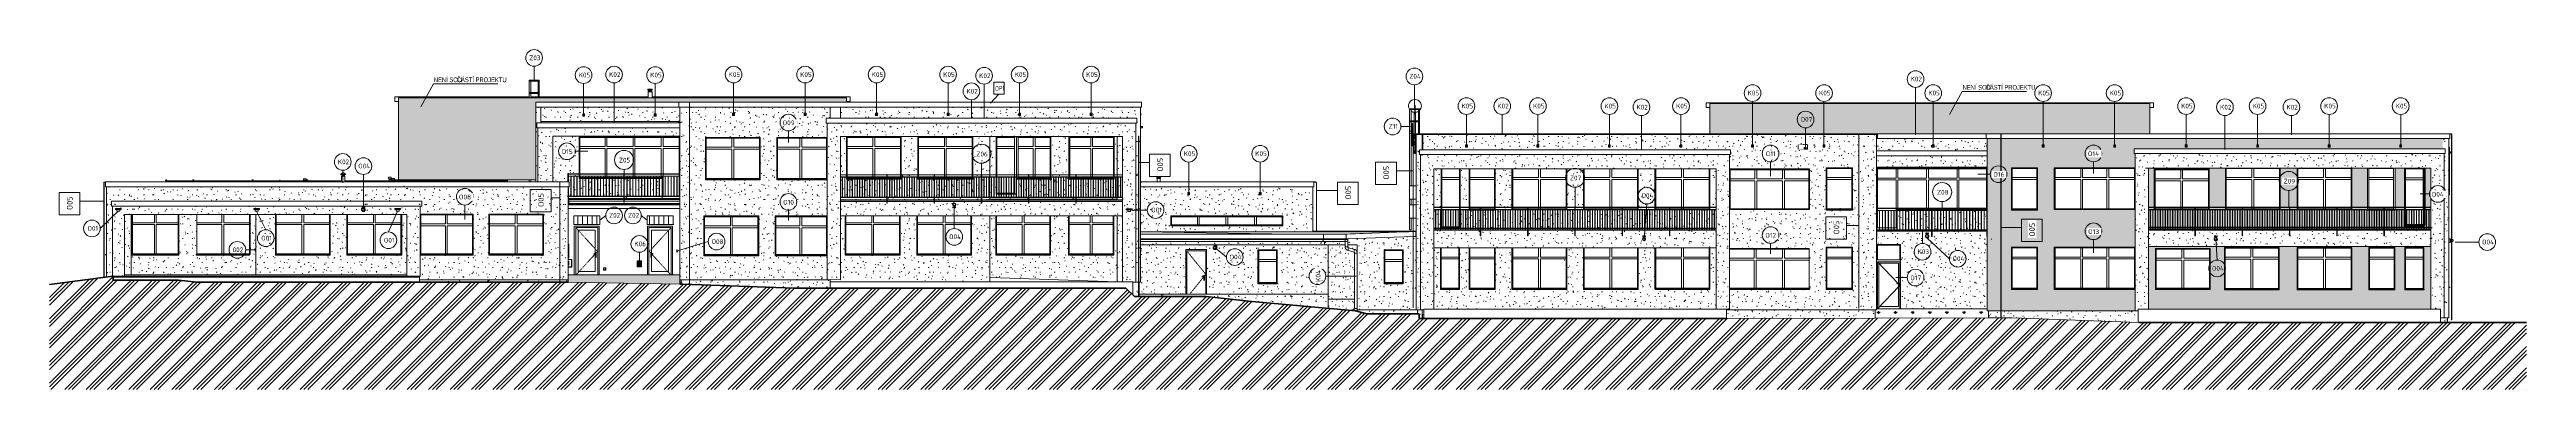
# Model space of a CAD drawing. Header units: millimetres. Extents: x -17526 to 472153, y -45352 to 20466.
# Drawn here: x 355323 to 459233, y -2470 to 11776 of the extents above; entities that cross this region are included whole.
import ezdxf

# ---------------------------------------------------------------- set-up
doc = ezdxf.new("R2010")
doc.units = ezdxf.units.MM
doc.linetypes.add('3_Čárkovaná 1_0mm', pattern=[2, 1, -1])
doc.linetypes.add('Čárka', pattern=[6.35, 3.175, -3.175])
for name, color, linetype, lineweight in [('A-DETL', 90, 'Continuous', 9), ('A-DETL-GENF', 92, 'Continuous', 9), ('A-DETL-THIN', 151, 'Continuous', 9), ('A-DETL-WIDE', 214, 'Continuous', 50), ('A-DOOR', 31, 'Continuous', 9), ('A-DOOR-FRAM', 31, 'Continuous', 9), ('A-FLOR', 192, 'Continuous', 9), ('A-FLOR-HRAL', 11, 'Continuous', 9), ('A-FLOR-HRAL-IDEN', 2, 'Continuous', 9), ('A-GENM', 13, 'Continuous', 9), ('A-GENM-IDEN', 13, 'Continuous', 9), ('A-GLAZ', 151, 'Continuous', 9), ('A-GLAZ-IDEN', 152, 'Continuous', 9), ('A-ROOF', 132, 'Continuous', 9), ('A-ROOF-IDEN', 132, 'Continuous', 9), ('A-ROOF-OTLN', 132, 'Continuous', 9), ('A-ROOF-PATT', 132, 'Continuous', 9), ('A-WALL', 113, 'Continuous', 9), ('A-WALL-IDEN', 211, 'Continuous', 9), ('A-WALL-PATT', 111, 'Continuous', 9), ('E-ELEC-FIXT', 91, 'Continuous', 9), ('E-LITE-EQPM', 33, 'Continuous', 9), ('E-LITE-EQPM-IDEN', 33, 'Continuous', 9), ('E-POWR-CNDT', 130, 'Continuous', 9), ('E-POWR-CNDT-IDEN', 130, 'Continuous', 9), ('E-POWR-CNTR', 130, 'Continuous', 9), ('E-POWR-DROP', 130, 'Continuous', 9), ('E-SERT', 181, 'Continuous', 9), ('E-SERT-IDEN', 181, 'Continuous', 9), ('G-ANNO-TEXT', 231, 'Continuous', 9), ('M-EQPM', 50, 'Continuous', 9), ('M-EQPM-IDEN', 50, 'Continuous', 9), ('M-HVAC-CDFF', 50, 'Continuous', 9), ('M-HVAC-CDFF-IDEN', 2, 'Continuous', 9), ('P-PIPE', 3, 'Continuous', 9), ('P-PIPE-IDEN', 2, 'Continuous', 9), ('P-SANR-FIXT', 6, 'Continuous', 9), ('P-SANR-FIXT-IDEN', 2, 'Continuous', 9), ('Q-SPCQ', 91, 'Continuous', 9), ('Q-SPCQ-IDEN', 132, 'Continuous', 9)]:
    doc.layers.add(name, color=color, linetype=linetype, lineweight=lineweight)
doc.styles.add('Arial_2', font='arial.ttf', dxfattribs={"width": 0.7, "height": 200})
doc.styles.add('ISOCPEUR', font='isocpeur.ttf', dxfattribs={"width": 0.9, "height": 200})
doc.styles.add('ISOCPEUR_1', font='isocpeur.ttf', dxfattribs={"height": 238.125})
doc.styles.add('ISOCPEUR_2', font='isocpeur.ttf', dxfattribs={"height": 200})
doc.styles.add('ISOCPEUR_3', font='isocpeur.ttf', dxfattribs={"width": 0.75, "height": 200})
pattern_1 = [(0, (337933.75, 0), (812.8, 203.2), [33.528, -576.072, 33.528, -576.072, -3251.2]), (0, (337933.75, 0), (812.8, 203.2), [-1219.2, 33.528, -1185.672, 33.528, -576.072, -1422.4]), (0, (337933.75, 0), (812.8, 203.2), [-3048, 33.528, -372.872, 33.528, -982.472]), (120, (338238.55, 101.6), (-582.37636, 602.30545), [33.528, -576.072, 33.528, -3827.272]), (120, (338238.55, 101.6), (-582.37636, 602.30545), [-643.128, -576.072, 33.528, -1185.672, -2032]), (120, (338238.55, 101.6), (-582.37636, 602.30545), [-2438.4, 33.528, -576.072, 33.528, -1388.872]), (120, (338238.55, 101.6), (-582.37636, 602.30545), [-3081.528, -372.872, 33.528, -982.472]), (240, (338340.15, 508), (-230.42364, -805.50545), [33.528, -576.072, 33.528, -576.072, -3251.2]), (240, (338340.15, 508), (-230.42364, -805.50545), [-1219.2, 33.528, -1185.672, 33.528, -576.072, -1422.4]), (240, (338340.15, 508), (-230.42364, -805.50545), [-3048, 33.528, -372.872, 33.528, -982.472])]
pattern_2 = [(0, (380385, 0), (574.736, 203.2), [23.708, -407.344, 23.708, -407.344, -2298.946]), (0, (380385, 0), (574.736, 203.2), [-862.105, 23.708, -838.397, 23.708, -407.344, -1005.789]), (0, (380385, 0), (574.736, 203.2), [-2155.261, 23.708, -263.66, 23.708, -694.713]), (112.208, (380600.52, 101.6), (-411.8061, 602.3028), [31.363, -538.866, -3611.448]), (112.208, (380600.52, 101.6), (-411.8061, 602.3028), [-570.229, 31.363, -538.866, -3041.219]), (112.208, (380600.52, 101.6), (-411.8061, 602.3028), [-1140.457, 31.363, -1109.095, -1900.762]), (112.208, (380600.52, 101.6), (-411.8061, 602.3028), [-2280.914, 31.363, -538.866, -1330.533]), (112.208, (380600.52, 101.6), (-411.8061, 602.3028), [-2851.143, 31.363, -348.79, -950.381]), (112.208, (380600.52, 101.6), (-411.8061, 602.3028), [-3231.295, 31.363, -919.018]), (247.792, (380672.36, 508), (-162.9386, -805.50415), [31.363, -538.866, -3611.448]), (247.792, (380672.36, 508), (-162.9386, -805.50415), [-570.229, 31.363, -538.866, -3041.219]), (247.792, (380672.36, 508), (-162.9386, -805.50415), [-1140.457, 31.363, -1109.095, -1900.762]), (247.792, (380672.36, 508), (-162.9386, -805.50415), [-2280.914, 31.363, -538.866, -1330.533]), (247.792, (380672.36, 508), (-162.9386, -805.50415), [-2851.143, 31.363, -348.79, -950.381]), (247.792, (380672.36, 508), (-162.9386, -805.50415), [-3231.295, 31.363, -919.018])]

# ---------------------------------------------------------------- blocks, each defined once
blk = doc.blocks.new('DVERE_1k_oblozka - DD03_01_800x1970_koupelna-2284058-J-Nový')
at = {"layer": 'A-DOOR', "linetype": 'Čárka'}
for p, q in [((44454, 2355), (43654, 3340)), ((43784, 1530), (44454, 2355))]:
    blk.add_line(p, q, dxfattribs=at)
at = {"layer": 'A-DOOR', "lineweight": 50}
for p, q in [((44294, 2260), (44404, 2260)), ((44384, 2320), (44384, 2100))]:
    blk.add_line(p, q, dxfattribs=at)
at = {"layer": 'A-DOOR-FRAM'}
for p, q in [((43654, 1530), (43654, 3340)), ((43654, 3340), (44454, 3340)), ((44454, 3340), (44454, 1530))]:
    blk.add_line(p, q, dxfattribs=at)
blk = doc.blocks.new('parapet_ext - parapet_ext-1802102-J-Nový')
at = {"layer": 'Q-SPCQ'}
for p, q in [((96640, 1812), (96598, 1812)), ((96598, 1810), (96638, 1810)), ((96638, 1810), (96638, 1790)), ((96638, 1790), (96640, 1790)), ((96640, 1790), (96640, 1812))]:
    blk.add_line(p, q, dxfattribs=at)
blk = doc.blocks.new('OKNO_2k_nadsvetlik - OKNO_2k_nadsvetlik 2400 x 1750-1972492-J-Nový')
at = {"layer": 'A-GLAZ'}
for p, q in [((23429, 3180), (23429, 4770)), ((23429, 4770), (25669, 4770)), ((24509, 4390), (23429, 4390)), ((23429, 4390), (23429, 4310)), ((23429, 4310), (24509, 4310)), ((24509, 4390), (24509, 4770)), ((24589, 4770), (24509, 4770)), ((24509, 3180), (24509, 4310)), ((24589, 4770), (24589, 4390)), ((25669, 4390), (24589, 4390)), ((24589, 4310), (24589, 3180)), ((24589, 4310), (25669, 4310)), ((25669, 4770), (25669, 3180)), ((25669, 4310), (25669, 4390)), ((25669, 3180), (23429, 3180)), ((24589, 3180), (24509, 3180))]:
    blk.add_line(p, q, dxfattribs=at)
blk = doc.blocks.new('parapet_ext - parapet_ext-1801991-J-Nový')
at = {"layer": 'Q-SPCQ'}
for p, q in [((23399, 3130), (23399, 3152)), ((25699, 3152), (23399, 3152)), ((25699, 3130), (23399, 3130)), ((25699, 3152), (25699, 3130))]:
    blk.add_line(p, q, dxfattribs=at)
blk = doc.blocks.new('OKNO_1k_nadsvetlik - OKNO_1k_nadsvetlik_900 x 1500-2284060-J-Nový')
at = {"layer": 'A-GLAZ'}
for p, q in [((46674, 2010), (46674, 3350)), ((46674, 3350), (47414, 3350)), ((47414, 3350), (47414, 2010)), ((46674, 2970), (47414, 2970)), ((46674, 2970), (46674, 2890)), ((47414, 2890), (46674, 2890)), ((47414, 2890), (47414, 2970)), ((47414, 2010), (46674, 2010))]:
    blk.add_line(p, q, dxfattribs=at)
blk = doc.blocks.new('parapet_ext - parapet_ext-1802020-J-Nový')
at = {"layer": 'Q-SPCQ'}
for p, q in [((46644, 1960), (46644, 1982)), ((47444, 1982), (46644, 1982)), ((47444, 1960), (46644, 1960)), ((47444, 1982), (47444, 1960))]:
    blk.add_line(p, q, dxfattribs=at)
blk = doc.blocks.new('parapet_ext - parapet_ext-V191-J-Nový')
at = {"layer": 'Q-SPCQ'}
for p, q in [((53283, 1782), (53241, 1782)), ((53241, 1782), (53241, 1760)), ((53241, 1760), (53243, 1760)), ((53243, 1780), (53283, 1780)), ((53243, 1760), (53243, 1780))]:
    blk.add_line(p, q, dxfattribs=at)
blk = doc.blocks.new('OKNO_1k_nadsvetlik - OKNO_1k_nadsvetlik_1200 x 1850-1969509-J-Nový')
at = {"layer": 'A-GLAZ'}
for p, q in [((78280, 1770), (78280, 3460)), ((78280, 3460), (79320, 3460)), ((79320, 3460), (79320, 1770)), ((78280, 3080), (79320, 3080)), ((78280, 3080), (78280, 3000)), ((79320, 3000), (78280, 3000)), ((79320, 3000), (79320, 3080)), ((79320, 1770), (78280, 1770))]:
    blk.add_line(p, q, dxfattribs=at)
blk = doc.blocks.new('parapet_ext - parapet_ext-1802071-J-Nový')
at = {"layer": 'Q-SPCQ'}
for p, q in [((78250, 1720), (78250, 1742)), ((79350, 1742), (78250, 1742)), ((79350, 1720), (78250, 1720)), ((79350, 1742), (79350, 1720))]:
    blk.add_line(p, q, dxfattribs=at)
blk = doc.blocks.new('OKNO_2k_nadsvetlik - OKNO_2k_nadsvetlik 1800x2400-1972502-J-Nový')
at = {"layer": 'A-GLAZ'}
for p, q in [((84320, 1770), (84320, 3410)), ((84320, 3410), (86560, 3410)), ((85400, 3030), (85400, 3410)), ((85480, 3410), (85400, 3410)), ((85480, 3410), (85480, 3030)), ((86560, 3410), (86560, 1770)), ((85400, 3030), (84320, 3030)), ((84320, 3030), (84320, 2950)), ((84320, 2950), (85400, 2950)), ((85400, 1770), (85400, 2950)), ((86560, 3030), (85480, 3030)), ((85480, 2950), (85480, 1770)), ((85480, 2950), (86560, 2950)), ((86560, 2950), (86560, 3030)), ((86560, 1770), (84320, 1770)), ((85480, 1770), (85400, 1770))]:
    blk.add_line(p, q, dxfattribs=at)
blk = doc.blocks.new('OKNO_2k_nadsvetlik - OKNO_2k_nadsvetlik 2400 x 1850-1972488-J-Nový')
at = {"layer": 'A-GLAZ'}
for p, q in [((87220, 1760), (87220, 3450)), ((87220, 3450), (89460, 3450)), ((88300, 3070), (88300, 3450)), ((88380, 3450), (88300, 3450)), ((88380, 3450), (88380, 3070)), ((89460, 3450), (89460, 1760)), ((88300, 3070), (87220, 3070)), ((87220, 3070), (87220, 2990)), ((87220, 2990), (88300, 2990)), ((88300, 1760), (88300, 2990)), ((89460, 3070), (88380, 3070)), ((88380, 2990), (88380, 1760)), ((88380, 2990), (89460, 2990)), ((89460, 2990), (89460, 3070)), ((89460, 1760), (87220, 1760)), ((88380, 1760), (88300, 1760))]:
    blk.add_line(p, q, dxfattribs=at)
blk = doc.blocks.new('OKNO_1k_nadsvetlik - OKNO_1k_nadsvetlik_900 x 1850-1969447-J-Nový')
at = {"layer": 'A-GLAZ'}
for p, q in [((94790, 1760), (94790, 3450)), ((94790, 3450), (95530, 3450)), ((95530, 3450), (95530, 1760)), ((94790, 3070), (95530, 3070)), ((94790, 3070), (94790, 2990)), ((95530, 2990), (94790, 2990)), ((95530, 2990), (95530, 3070)), ((95530, 1760), (94790, 1760))]:
    blk.add_line(p, q, dxfattribs=at)
blk = doc.blocks.new('parapet_ext - parapet_ext-1802001-J-Nový')
at = {"layer": 'Q-SPCQ'}
for p, q in [((94760, 1710), (94760, 1732)), ((95560, 1732), (94760, 1732)), ((95560, 1710), (94760, 1710)), ((95560, 1732), (95560, 1710))]:
    blk.add_line(p, q, dxfattribs=at)
blk = doc.blocks.new('OKNO_1k_nadsvetlik - OKNO_1k_nadsvetlik_1200 x 1850-1969517-J-Nový')
at = {"layer": 'A-GLAZ'}
for p, q in [((70510, 1770), (70510, 3460)), ((70510, 3460), (71550, 3460)), ((71550, 3460), (71550, 1770)), ((70510, 3080), (71550, 3080)), ((70510, 3080), (70510, 3000)), ((71550, 3000), (70510, 3000)), ((71550, 3000), (71550, 3080)), ((71550, 1770), (70510, 1770))]:
    blk.add_line(p, q, dxfattribs=at)
blk = doc.blocks.new('parapet_ext - parapet_ext-1802165-J-Nový')
at = {"layer": 'Q-SPCQ'}
for p, q in [((70480, 1720), (70480, 1742)), ((71580, 1742), (70480, 1742)), ((71580, 1720), (70480, 1720)), ((71580, 1742), (71580, 1720))]:
    blk.add_line(p, q, dxfattribs=at)
blk = doc.blocks.new('OKNO_2k_nadsvetlik - OKNO_2k_nadsvetlik 2400 x 1850-1972494-J-Nový')
at = {"layer": 'A-GLAZ'}
for p, q in [((63330, 1770), (63330, 3460)), ((63330, 3460), (65570, 3460)), ((64410, 3080), (64410, 3460)), ((64490, 3460), (64410, 3460)), ((64490, 3460), (64490, 3080)), ((65570, 3460), (65570, 1770)), ((64410, 3080), (63330, 3080)), ((63330, 3080), (63330, 3000)), ((63330, 3000), (64410, 3000)), ((64410, 1770), (64410, 3000)), ((65570, 3080), (64490, 3080)), ((64490, 3000), (64490, 1770)), ((64490, 3000), (65570, 3000)), ((65570, 3000), (65570, 3080)), ((65570, 1770), (63330, 1770)), ((64490, 1770), (64410, 1770))]:
    blk.add_line(p, q, dxfattribs=at)
blk = doc.blocks.new('parapet_ext - parapet_ext-1802161-J-Nový')
at = {"layer": 'Q-SPCQ'}
for p, q in [((63300, 1720), (63300, 1742)), ((65600, 1742), (63300, 1742)), ((65600, 1720), (63300, 1720)), ((65600, 1742), (65600, 1720))]:
    blk.add_line(p, q, dxfattribs=at)
blk = doc.blocks.new('OKNO_1k_nadsvetlik - OKNO_1k_nadsvetlik_900 x 1850-1969515-J-Nový')
at = {"layer": 'A-GLAZ'}
for p, q in [((54330, 1770), (54330, 3460)), ((54330, 3460), (55070, 3460)), ((55070, 3460), (55070, 1770)), ((54330, 3080), (55070, 3080)), ((54330, 3080), (54330, 3000)), ((55070, 3000), (54330, 3000)), ((55070, 3000), (55070, 3080)), ((55070, 1770), (54330, 1770))]:
    blk.add_line(p, q, dxfattribs=at)
blk = doc.blocks.new('OKNO_2k_nadsvetlik - OKNO_2k_nadsvetlik 2400 x 1850-V192-J-Nový')
at = {"layer": 'A-GLAZ'}
for p, q in [((5452, 3210), (5452, 4860)), ((6532, 4520), (5452, 4520)), ((5452, 4520), (5452, 4440)), ((5452, 4440), (6532, 4440)), ((6532, 4520), (6532, 4860)), ((6532, 3210), (6532, 4440)), ((6612, 4860), (6612, 4520)), ((7692, 4520), (6612, 4520)), ((6612, 4440), (6612, 3210)), ((6612, 4440), (7692, 4440)), ((7692, 4860), (7692, 3210)), ((7692, 4440), (7692, 4520)), ((7692, 3210), (5452, 3210)), ((6612, 3210), (6532, 3210))]:
    blk.add_line(p, q, dxfattribs=at)
blk = doc.blocks.new('OKNO_2k_nadsvetlik - OKNO_2k_nadsvetlik 2400 x 1800-2039437-J-Nový')
at = {"layer": 'A-GLAZ'}
for p, q in [((14404, 3210), (14404, 4850)), ((14404, 4850), (16644, 4850)), ((15484, 4470), (14404, 4470)), ((14404, 4470), (14404, 4390)), ((14404, 4390), (15484, 4390)), ((15484, 4470), (15484, 4850)), ((15564, 4850), (15484, 4850)), ((15484, 3210), (15484, 4390)), ((15564, 4850), (15564, 4470)), ((16644, 4470), (15564, 4470)), ((15564, 4390), (15564, 3210)), ((15564, 4390), (16644, 4390)), ((16644, 4850), (16644, 3210)), ((16644, 4390), (16644, 4470)), ((16644, 3210), (14404, 3210)), ((15564, 3210), (15484, 3210))]:
    blk.add_line(p, q, dxfattribs=at)
blk = doc.blocks.new('OKNO_2k_nadsvetlik - OKNO_2k_nadsvetlik 2400 x 1850-1972490-J-Nový')
at = {"layer": 'A-GLAZ'}
for p, q in [((29359, 3210), (29359, 4810)), ((30439, 4520), (29359, 4520)), ((29359, 4520), (29359, 4440)), ((29359, 4440), (30439, 4440)), ((30439, 4520), (30439, 4810)), ((30439, 3210), (30439, 4440)), ((30519, 4810), (30519, 4520)), ((31599, 4520), (30519, 4520)), ((30519, 4440), (30519, 3210)), ((30519, 4440), (31599, 4440)), ((31599, 4810), (31599, 3210)), ((31599, 4440), (31599, 4520)), ((31599, 3210), (29359, 3210)), ((30519, 3210), (30439, 3210))]:
    blk.add_line(p, q, dxfattribs=at)
blk = doc.blocks.new('OKNO_2k_nadsvetlik - OKNO_2k_nadsvetlik 2400 x 1850-V193-J-Nový')
at = {"layer": 'A-GLAZ'}
for p, q in [((35673, 3210), (35673, 4810)), ((36753, 4520), (35673, 4520)), ((35673, 4520), (35673, 4440)), ((35673, 4440), (36753, 4440)), ((36753, 4520), (36753, 4810)), ((36753, 3210), (36753, 4440)), ((36833, 4810), (36833, 4520)), ((37913, 4520), (36833, 4520)), ((36833, 4440), (36833, 3210)), ((36833, 4440), (37913, 4440)), ((37913, 4810), (37913, 3210)), ((37913, 4440), (37913, 4520)), ((37913, 3210), (35673, 3210)), ((36833, 3210), (36753, 3210))]:
    blk.add_line(p, q, dxfattribs=at)
blk = doc.blocks.new('OKNO_2k_nadsvetlik - OKNO_2k_nadsvetlik 2000 x 1850-1972473-J-Nový')
at = {"layer": 'A-GLAZ'}
for p, q in [((38723, 3210), (38723, 4810)), ((39603, 4520), (38723, 4520)), ((38723, 4520), (38723, 4440)), ((38723, 4440), (39603, 4440)), ((39603, 4520), (39603, 4810)), ((39603, 3210), (39603, 4440)), ((39683, 4810), (39683, 4520)), ((40563, 4520), (39683, 4520)), ((39683, 4440), (39683, 3210)), ((39683, 4440), (40563, 4440)), ((40563, 4810), (40563, 3210)), ((40563, 4440), (40563, 4520)), ((40563, 3210), (38723, 3210)), ((39683, 3210), (39603, 3210))]:
    blk.add_line(p, q, dxfattribs=at)
blk = doc.blocks.new('parapet_ext - parapet_ext-1802098-J-Nový')
at = {"layer": 'Q-SPCQ'}
for p, q in [((38693, 3160), (38693, 3182)), ((40593, 3182), (38693, 3182)), ((40593, 3160), (38693, 3160)), ((40593, 3182), (40593, 3160))]:
    blk.add_line(p, q, dxfattribs=at)
blk = doc.blocks.new('parapet_ext - parapet_ext-V194-J-Nový')
at = {"layer": 'Q-SPCQ'}
for p, q in [((41764, 3432), (41722, 3432)), ((41722, 3430), (41762, 3430)), ((41762, 3430), (41762, 3410)), ((41762, 3410), (41764, 3410)), ((41764, 3410), (41764, 3432))]:
    blk.add_line(p, q, dxfattribs=at)
blk = doc.blocks.new('DVERE_1k_oblozka - DD03_01_900x1970_koupelna-1549512-J-Nový')
at = {"layer": 'A-DOOR-FRAM'}
blk.add_line((53596, 530), (53551, 530), dxfattribs=at)
blk = doc.blocks.new('OKNO_2k_nadsvetlik - OKNO_2k_nadsvetlik 2000 x 1850-1972508-J-Nový')
at = {"layer": 'A-GLAZ'}
for p, q in [((38746, 6532), (38746, 8090)), ((38746, 8090), (40586, 8090)), ((39626, 7710), (38746, 7710)), ((38746, 7710), (38746, 7630)), ((38746, 7630), (39626, 7630)), ((39626, 7710), (39626, 8090)), ((39706, 8090), (39626, 8090)), ((39626, 6532), (39626, 7630)), ((39706, 8090), (39706, 7710)), ((40586, 7710), (39706, 7710)), ((39706, 7630), (39706, 6532)), ((39706, 7630), (40586, 7630)), ((40586, 8090), (40586, 6532)), ((40586, 7630), (40586, 7710)), ((38746, 6435), (38746, 6520)), ((38746, 6400), (38746, 6427)), ((38795, 6400), (38746, 6400)), ((38900, 6400), (38803, 6400)), ((38998, 6400), (38908, 6400)), ((39108, 6400), (39018, 6400)), ((39212, 6400), (39116, 6400)), ((39317, 6400), (39220, 6400)), ((39421, 6400), (39325, 6400)), ((39525, 6400), (39429, 6400)), ((39629, 6400), (39533, 6400)), ((39626, 6435), (39626, 6520)), ((39626, 6400), (39626, 6427)), ((39629, 6400), (39626, 6400)), ((39734, 6400), (39637, 6400)), ((39706, 6400), (39637, 6400)), ((39706, 6520), (39706, 6435)), ((39706, 6427), (39706, 6400)), ((39838, 6400), (39742, 6400)), ((39942, 6400), (39846, 6400)), ((40046, 6400), (39950, 6400)), ((40151, 6400), (40054, 6400)), ((40254, 6400), (40159, 6400)), ((40359, 6400), (40263, 6400)), ((40463, 6400), (40367, 6400)), ((40568, 6400), (40471, 6400)), ((40586, 6400), (40576, 6400)), ((40586, 6520), (40586, 6435)), ((40586, 6427), (40586, 6400))]:
    blk.add_line(p, q, dxfattribs=at)
blk = doc.blocks.new('parapet_ext - parapet_ext-V195-J-Nový')
at = {"layer": 'Q-SPCQ'}
for p, q in [((38716, 6350), (38716, 6372)), ((38795, 6372), (38716, 6372)), ((38795, 6350), (38716, 6350)), ((38900, 6372), (38803, 6372)), ((38900, 6350), (38803, 6350)), ((38998, 6372), (38908, 6372)), ((38998, 6350), (38908, 6350)), ((39108, 6372), (39018, 6372)), ((39108, 6350), (39018, 6350)), ((39212, 6372), (39116, 6372)), ((39212, 6350), (39116, 6350)), ((39317, 6372), (39220, 6372)), ((39317, 6350), (39220, 6350)), ((39421, 6372), (39325, 6372)), ((39421, 6350), (39325, 6350)), ((39525, 6372), (39429, 6372)), ((39525, 6350), (39429, 6350)), ((39629, 6372), (39533, 6372)), ((39629, 6350), (39533, 6350)), ((39734, 6372), (39637, 6372)), ((39734, 6350), (39637, 6350)), ((39838, 6372), (39742, 6372)), ((39838, 6350), (39742, 6350)), ((39942, 6372), (39846, 6372)), ((39942, 6350), (39846, 6350)), ((40046, 6372), (39950, 6372)), ((40046, 6350), (39950, 6350)), ((40151, 6372), (40054, 6372)), ((40151, 6350), (40054, 6350)), ((40254, 6372), (40159, 6372)), ((40254, 6350), (40159, 6350)), ((40359, 6372), (40263, 6372)), ((40359, 6350), (40263, 6350)), ((40463, 6372), (40367, 6372)), ((40463, 6350), (40367, 6350)), ((40568, 6372), (40471, 6372)), ((40568, 6350), (40471, 6350)), ((40616, 6372), (40576, 6372)), ((40616, 6350), (40576, 6350)), ((40616, 6372), (40616, 6350))]:
    blk.add_line(p, q, dxfattribs=at)
blk = doc.blocks.new('OKNO_2k_nadsvetlik - OKNO_2k_nadsvetlik 2400 x 1850-1972464-J-Nový')
at = {"layer": 'A-GLAZ'}
for p, q in [((29408, 6532), (29408, 8090)), ((29408, 8090), (31648, 8090)), ((30488, 7710), (29408, 7710)), ((29408, 7710), (29408, 7630)), ((29408, 7630), (30488, 7630)), ((30488, 7710), (30488, 8090)), ((30568, 8090), (30488, 8090)), ((30488, 6532), (30488, 7630)), ((30568, 8090), (30568, 7710)), ((31648, 7710), (30568, 7710)), ((30568, 7630), (30568, 6532)), ((30568, 7630), (31648, 7630)), ((31648, 8090), (31648, 6532)), ((31648, 7630), (31648, 7710)), ((29408, 6435), (29408, 6520)), ((29408, 6400), (29408, 6427)), ((29412, 6400), (29408, 6400)), ((29517, 6400), (29420, 6400)), ((29621, 6400), (29525, 6400)), ((29725, 6400), (29629, 6400)), ((29829, 6400), (29733, 6400)), ((29934, 6400), (29837, 6400)), ((30038, 6400), (29942, 6400)), ((30142, 6400), (30046, 6400)), ((30246, 6400), (30150, 6400)), ((30351, 6400), (30254, 6400)), ((30455, 6400), (30359, 6400)), ((30559, 6400), (30463, 6400)), ((30488, 6435), (30488, 6520)), ((30488, 6400), (30488, 6427)), ((30559, 6400), (30488, 6400)), ((30663, 6400), (30567, 6400)), ((30568, 6520), (30568, 6435)), ((30568, 6427), (30568, 6400)), ((30768, 6400), (30671, 6400)), ((30872, 6400), (30776, 6400)), ((30976, 6400), (30880, 6400)), ((31074, 6400), (30984, 6400)), ((31185, 6400), (31094, 6400)), ((31289, 6400), (31193, 6400)), ((31393, 6400), (31297, 6400)), ((31497, 6400), (31401, 6400)), ((31602, 6400), (31505, 6400)), ((31648, 6400), (31610, 6400)), ((31648, 6520), (31648, 6435)), ((31648, 6427), (31648, 6400))]:
    blk.add_line(p, q, dxfattribs=at)
blk = doc.blocks.new('parapet_ext - parapet_ext-V196-J-Nový')
at = {"layer": 'Q-SPCQ'}
for p, q in [((29378, 6350), (29378, 6372)), ((29412, 6372), (29378, 6372)), ((29412, 6350), (29378, 6350)), ((29517, 6372), (29420, 6372)), ((29517, 6350), (29420, 6350)), ((29621, 6372), (29525, 6372)), ((29621, 6350), (29525, 6350)), ((29725, 6372), (29629, 6372)), ((29725, 6350), (29629, 6350)), ((29829, 6372), (29733, 6372)), ((29829, 6350), (29733, 6350)), ((29934, 6372), (29837, 6372)), ((29934, 6350), (29837, 6350)), ((30038, 6372), (29942, 6372)), ((30038, 6350), (29942, 6350)), ((30142, 6372), (30046, 6372)), ((30142, 6350), (30046, 6350)), ((30246, 6372), (30150, 6372)), ((30246, 6350), (30150, 6350)), ((30351, 6372), (30254, 6372)), ((30351, 6350), (30254, 6350)), ((30455, 6372), (30359, 6372)), ((30455, 6350), (30359, 6350)), ((30559, 6372), (30463, 6372)), ((30559, 6350), (30463, 6350)), ((30663, 6372), (30567, 6372)), ((30663, 6350), (30567, 6350)), ((30768, 6372), (30671, 6372)), ((30768, 6350), (30671, 6350)), ((30872, 6372), (30776, 6372)), ((30872, 6350), (30776, 6350)), ((30976, 6372), (30880, 6372)), ((30976, 6350), (30880, 6350)), ((31074, 6372), (30984, 6372)), ((31074, 6350), (30984, 6350)), ((31185, 6372), (31094, 6372)), ((31185, 6350), (31094, 6350)), ((31289, 6372), (31193, 6372)), ((31289, 6350), (31193, 6350)), ((31393, 6372), (31297, 6372)), ((31393, 6350), (31297, 6350)), ((31497, 6372), (31401, 6372)), ((31497, 6350), (31401, 6350)), ((31602, 6372), (31505, 6372)), ((31602, 6350), (31505, 6350)), ((31678, 6372), (31610, 6372)), ((31678, 6350), (31610, 6350)), ((31678, 6372), (31678, 6350))]:
    blk.add_line(p, q, dxfattribs=at)
blk = doc.blocks.new('OKNO_2k_nadsvetlik - OKNO_2k_nadsvetlik 2400 x 1850-V197-J-Nový')
at = {"layer": 'A-GLAZ'}
for p, q in [((32408, 6532), (32408, 8090)), ((32408, 8090), (34648, 8090)), ((33488, 7710), (32408, 7710)), ((32408, 7710), (32408, 7630)), ((32408, 7630), (33488, 7630)), ((33488, 7710), (33488, 8090)), ((33568, 8090), (33488, 8090)), ((33488, 6532), (33488, 7630)), ((33568, 8090), (33568, 7710)), ((34648, 7710), (33568, 7710)), ((33568, 7630), (33568, 6532)), ((33568, 7630), (34648, 7630)), ((34648, 8090), (34648, 6532)), ((34648, 7630), (34648, 7710)), ((32408, 6435), (32408, 6520)), ((32408, 6400), (32408, 6427)), ((32436, 6400), (32408, 6400)), ((32540, 6400), (32444, 6400)), ((32644, 6400), (32548, 6400)), ((32748, 6400), (32652, 6400)), ((32853, 6400), (32756, 6400)), ((32957, 6400), (32861, 6400)), ((33055, 6400), (32965, 6400)), ((33166, 6400), (33075, 6400)), ((33270, 6400), (33174, 6400)), ((33374, 6400), (33278, 6400)), ((33478, 6400), (33382, 6400)), ((33583, 6400), (33486, 6400)), ((33488, 6435), (33488, 6520)), ((33488, 6400), (33488, 6427)), ((33568, 6400), (33488, 6400)), ((33568, 6520), (33568, 6435)), ((33568, 6427), (33568, 6400)), ((33687, 6400), (33591, 6400)), ((33791, 6400), (33695, 6400)), ((33895, 6400), (33799, 6400)), ((34000, 6400), (33903, 6400)), ((34104, 6400), (34008, 6400)), ((34208, 6400), (34112, 6400)), ((34312, 6400), (34216, 6400)), ((34417, 6400), (34320, 6400)), ((34521, 6400), (34425, 6400)), ((34625, 6400), (34529, 6400)), ((34648, 6400), (34633, 6400)), ((34648, 6520), (34648, 6435)), ((34648, 6427), (34648, 6400))]:
    blk.add_line(p, q, dxfattribs=at)
blk = doc.blocks.new('parapet_ext - parapet_ext-V198-J-Nový')
at = {"layer": 'Q-SPCQ'}
for p, q in [((32378, 6350), (32378, 6372)), ((32436, 6372), (32378, 6372)), ((32436, 6350), (32378, 6350)), ((32540, 6372), (32444, 6372)), ((32540, 6350), (32444, 6350)), ((32644, 6372), (32548, 6372)), ((32644, 6350), (32548, 6350)), ((32748, 6372), (32652, 6372)), ((32748, 6350), (32652, 6350)), ((32853, 6372), (32756, 6372)), ((32853, 6350), (32756, 6350)), ((32957, 6372), (32861, 6372)), ((32957, 6350), (32861, 6350)), ((33055, 6372), (32965, 6372)), ((33055, 6350), (32965, 6350)), ((33166, 6372), (33075, 6372)), ((33166, 6350), (33075, 6350)), ((33270, 6372), (33174, 6372)), ((33270, 6350), (33174, 6350)), ((33374, 6372), (33278, 6372)), ((33374, 6350), (33278, 6350)), ((33478, 6372), (33382, 6372)), ((33478, 6350), (33382, 6350)), ((33583, 6372), (33486, 6372)), ((33583, 6350), (33486, 6350)), ((33687, 6372), (33591, 6372)), ((33687, 6350), (33591, 6350)), ((33791, 6372), (33695, 6372)), ((33791, 6350), (33695, 6350)), ((33895, 6372), (33799, 6372)), ((33895, 6350), (33799, 6350)), ((34000, 6372), (33903, 6372)), ((34000, 6350), (33903, 6350)), ((34104, 6372), (34008, 6372)), ((34104, 6350), (34008, 6350)), ((34208, 6372), (34112, 6372)), ((34208, 6350), (34112, 6350)), ((34312, 6372), (34216, 6372)), ((34312, 6350), (34216, 6350)), ((34417, 6372), (34320, 6372)), ((34417, 6350), (34320, 6350)), ((34521, 6372), (34425, 6372)), ((34521, 6350), (34425, 6350)), ((34625, 6372), (34529, 6372)), ((34625, 6350), (34529, 6350)), ((34678, 6372), (34633, 6372)), ((34678, 6350), (34633, 6350)), ((34678, 6372), (34678, 6350))]:
    blk.add_line(p, q, dxfattribs=at)
blk = doc.blocks.new('OKNO_2k_nadsvetlik - OKNO_2k_nadsvetlik 2400 x 1850-V199-J-Nový')
at = {"layer": 'A-GLAZ'}
for p, q in [((23494, 6370), (23494, 8060)), ((23494, 8060), (25734, 8060)), ((24574, 7680), (23494, 7680)), ((23494, 7680), (23494, 7600)), ((23494, 7600), (24574, 7600)), ((24574, 7680), (24574, 8060)), ((24654, 8060), (24574, 8060)), ((24574, 6370), (24574, 7600)), ((24654, 8060), (24654, 7680)), ((25734, 7680), (24654, 7680)), ((24654, 7600), (24654, 6370)), ((24654, 7600), (25734, 7600)), ((25734, 8060), (25734, 6370)), ((25734, 7600), (25734, 7680)), ((25734, 6370), (23494, 6370)), ((24654, 6370), (24574, 6370))]:
    blk.add_line(p, q, dxfattribs=at)
blk = doc.blocks.new('OKNO_2k_nadsvetlik - OKNO_2k_nadsvetlik 2080 x 1850-1972484-J-Nový')
at = {"layer": 'A-GLAZ'}
for p, q in [((-575, 3210), (-575, 4860)), ((345, 4520), (-575, 4520)), ((-575, 4520), (-575, 4440)), ((-575, 4440), (345, 4440)), ((345, 4520), (345, 4860)), ((345, 3210), (345, 4440)), ((425, 4860), (425, 4520)), ((1345, 4520), (425, 4520)), ((425, 4440), (425, 3210)), ((425, 4440), (1345, 4440)), ((1345, 4860), (1345, 3210)), ((1345, 4440), (1345, 4520)), ((1345, 3210), (-575, 3210)), ((425, 3210), (345, 3210))]:
    blk.add_line(p, q, dxfattribs=at)
blk = doc.blocks.new('parapet_ext - parapet_ext-1802078-J-Nový')
at = {"layer": 'Q-SPCQ'}
for p, q in [((-605, 3160), (-605, 3182)), ((1375, 3182), (-605, 3182)), ((1375, 3160), (-605, 3160)), ((1375, 3182), (1375, 3160))]:
    blk.add_line(p, q, dxfattribs=at)
blk = doc.blocks.new('OKNO_2k_nadsvetlik - OKNO_2k_nadsvetlik 2400 x 1850-1972470-J-Nový')
at = {"layer": 'A-GLAZ'}
for p, q in [((3179, 4520), (2132, 4520)), ((2132, 4440), (3179, 4440)), ((3179, 4520), (3179, 4860)), ((3179, 3210), (3179, 4440)), ((3259, 4860), (3259, 4520)), ((4339, 4520), (3259, 4520)), ((3259, 4440), (3259, 3210)), ((3259, 4440), (4339, 4440)), ((4339, 4860), (4339, 3210)), ((4339, 4440), (4339, 4520)), ((4339, 3210), (2132, 3210)), ((3259, 3210), (3179, 3210))]:
    blk.add_line(p, q, dxfattribs=at)
blk = doc.blocks.new('parapet_ext - parapet_ext-1802085-J-Nový')
at = {"layer": 'Q-SPCQ'}
for p, q in [((2100, 3160), (2100, 3182)), ((4338, 3182), (2100, 3182)), ((4338, 3160), (2100, 3160)), ((4338, 3182), (4338, 3160))]:
    blk.add_line(p, q, dxfattribs=at)
blk = doc.blocks.new('OKNO_1k_nadsvetlik - OKNO_1k_nadsvetlik_1200 x 1850-2306719-J-Nový')
at = {"layer": 'A-GLAZ'}
for p, q in [((70510, 5100), (70510, 6790)), ((70510, 6790), (71550, 6790)), ((70510, 6410), (71550, 6410)), ((70510, 6410), (70510, 6330)), ((71550, 6330), (70510, 6330)), ((71550, 6790), (71550, 5100)), ((71550, 6330), (71550, 6410)), ((71550, 5100), (70510, 5100))]:
    blk.add_line(p, q, dxfattribs=at)
blk = doc.blocks.new('OKNO_2k_nadsvetlik - OKNO_2k_nadsvetlik 2400 x 1850-2306725-J-Nový')
at = {"layer": 'A-GLAZ'}
for p, q in [((63330, 5167), (63330, 6770)), ((64410, 6410), (63330, 6410)), ((63330, 6410), (63330, 6330)), ((63330, 6330), (64410, 6330)), ((64410, 6410), (64410, 6770)), ((64410, 5167), (64410, 6330)), ((64490, 6770), (64490, 6410)), ((65570, 6410), (64490, 6410)), ((64490, 6330), (64490, 5167)), ((64490, 6330), (65570, 6330)), ((65570, 6770), (65570, 5167)), ((65570, 6330), (65570, 6410)), ((63330, 5100), (63330, 5155)), ((63903, 5100), (63330, 5100)), ((65570, 5100), (63923, 5100)), ((64410, 5100), (64410, 5155)), ((64490, 5100), (64410, 5100)), ((64490, 5155), (64490, 5100)), ((65570, 5155), (65570, 5100))]:
    blk.add_line(p, q, dxfattribs=at)
blk = doc.blocks.new('parapet_ext - parapet_ext-V200-J-Nový')
at = {"layer": 'Q-SPCQ'}
for p, q in [((63903, 5072), (63300, 5072)), ((65600, 5072), (63923, 5072))]:
    blk.add_line(p, q, dxfattribs=at)
blk = doc.blocks.new('OKNO_2k_nadsvetlik - OKNO_2k_nadsvetlik 2400 x 1850-V201-J-Nový')
at = {"layer": 'A-GLAZ'}
for p, q in [((60330, 5167), (60330, 6770)), ((61410, 6410), (60330, 6410)), ((60330, 6410), (60330, 6330)), ((60330, 6330), (61410, 6330)), ((61410, 6410), (61410, 6770)), ((61410, 5167), (61410, 6330)), ((61490, 6770), (61490, 6410)), ((62570, 6410), (61490, 6410)), ((61490, 6330), (61490, 5167)), ((61490, 6330), (62570, 6330)), ((62570, 6770), (62570, 5167)), ((62570, 6330), (62570, 6410)), ((60330, 5100), (60330, 5155)), ((61920, 5100), (60330, 5100)), ((61410, 5100), (61410, 5155)), ((61490, 5100), (61410, 5100)), ((61490, 5155), (61490, 5100)), ((62570, 5100), (61940, 5100)), ((62570, 5155), (62570, 5100))]:
    blk.add_line(p, q, dxfattribs=at)
blk = doc.blocks.new('parapet_ext - parapet_ext-V202-J-Nový')
at = {"layer": 'Q-SPCQ'}
for p, q in [((61920, 5072), (60300, 5072)), ((62600, 5072), (61940, 5072))]:
    blk.add_line(p, q, dxfattribs=at)
blk = doc.blocks.new('OKNO_2k_nadsvetlik - OKNO_2k_nadsvetlik 2400 x 1850-V203-J-Nový')
at = {"layer": 'A-GLAZ'}
for p, q in [((57330, 5167), (57330, 6770)), ((58410, 6410), (57330, 6410)), ((57330, 6410), (57330, 6330)), ((57330, 6330), (58410, 6330)), ((58410, 6410), (58410, 6770)), ((58410, 5167), (58410, 6330)), ((58490, 6770), (58490, 6410)), ((59570, 6410), (58490, 6410)), ((58490, 6330), (58490, 5167)), ((58490, 6330), (59570, 6330)), ((59570, 6770), (59570, 5167)), ((59570, 6330), (59570, 6410)), ((57330, 5100), (57330, 5155)), ((57953, 5100), (57330, 5100)), ((59570, 5100), (57973, 5100)), ((58410, 5100), (58410, 5155)), ((58490, 5100), (58410, 5100)), ((58490, 5155), (58490, 5100)), ((59570, 5155), (59570, 5100))]:
    blk.add_line(p, q, dxfattribs=at)
blk = doc.blocks.new('parapet_ext - parapet_ext-V204-J-Nový')
at = {"layer": 'Q-SPCQ'}
for p, q in [((57953, 5072), (57300, 5072)), ((59600, 5072), (57973, 5072))]:
    blk.add_line(p, q, dxfattribs=at)
blk = doc.blocks.new('OKNO_1k_nadsvetlik - OKNO_1k_nadsvetlik_1200 x 1850-V205-J-Nový')
at = {"layer": 'A-GLAZ'}
for p, q in [((55530, 5167), (55530, 6770)), ((55530, 6410), (56570, 6410)), ((55530, 6410), (55530, 6330)), ((56570, 6330), (55530, 6330)), ((56570, 6770), (56570, 5167)), ((56570, 6330), (56570, 6410)), ((55530, 5100), (55530, 5155)), ((55970, 5100), (55530, 5100)), ((56570, 5100), (55990, 5100)), ((56570, 5155), (56570, 5100))]:
    blk.add_line(p, q, dxfattribs=at)
blk = doc.blocks.new('parapet_ext - parapet_ext-V206-J-Nový')
at = {"layer": 'Q-SPCQ'}
for p, q in [((55500, 5070), (55500, 5072)), ((55970, 5072), (55500, 5072)), ((55500, 5050), (55500, 5062)), ((55558, 5050), (55500, 5050)), ((55663, 5050), (55566, 5050)), ((55767, 5050), (55671, 5050)), ((55871, 5050), (55775, 5050)), ((55970, 5050), (55879, 5050)), ((56600, 5072), (55990, 5072)), ((56080, 5050), (55990, 5050)), ((56184, 5050), (56088, 5050)), ((56289, 5050), (56192, 5050)), ((56393, 5050), (56297, 5050)), ((56498, 5050), (56401, 5050)), ((56600, 5050), (56506, 5050)), ((56600, 5072), (56600, 5070)), ((56600, 5062), (56600, 5050))]:
    blk.add_line(p, q, dxfattribs=at)
blk = doc.blocks.new('OKNO_1k_nadsvetlik - OKNO_1k_nadsvetlik_900 x 2600-2306723-J-Nový')
at = {"layer": 'A-GLAZ'}
for p, q in [((54355, 5167), (54355, 6770)), ((54355, 6410), (55095, 6410)), ((54355, 6410), (54355, 6330)), ((55095, 6330), (54355, 6330)), ((55095, 6770), (55095, 5167)), ((55095, 6330), (55095, 6410)), ((54355, 5070), (54355, 5155)), ((54355, 4350), (54355, 5062)), ((54410, 4350), (54355, 4350)), ((54514, 4350), (54418, 4350)), ((54619, 4350), (54522, 4350)), ((54723, 4350), (54627, 4350)), ((54827, 4350), (54731, 4350)), ((54932, 4350), (54835, 4350)), ((55036, 4350), (54940, 4350)), ((55095, 4350), (55044, 4350)), ((55095, 5155), (55095, 5070)), ((55095, 5062), (55095, 4350))]:
    blk.add_line(p, q, dxfattribs=at)
blk = doc.blocks.new('parapet_ext - parapet_ext-V207-J-Nový')
at = {"layer": 'Q-SPCQ'}
for p, q in [((54410, 4322), (54325, 4322)), ((54514, 4322), (54418, 4322)), ((54619, 4322), (54522, 4322)), ((54723, 4322), (54627, 4322)), ((54827, 4322), (54731, 4322)), ((54932, 4322), (54835, 4322)), ((55036, 4322), (54940, 4322)), ((55125, 4322), (55044, 4322))]:
    blk.add_line(p, q, dxfattribs=at)
blk = doc.blocks.new('Obecné modely 1 - Obecné modely 1-962475-J-Nový')
at = {"layer": 'A-GENM', "color": 11}
for p, q in [((96631, 7688), (96598, 7688)), ((96631, 7243), (96631, 7688)), ((96598, 7243), (96631, 7243)), ((96598, 7143), (96631, 7143)), ((96598, 6246), (96631, 6246)), ((96631, 7243), (96631, 7143)), ((96631, 6246), (96631, 7143)), ((96631, 6246), (96631, 6147)), ((96631, 6147), (96598, 6147)), ((96598, 5688), (96631, 5688)), ((96631, 5688), (96631, 6147))]:
    blk.add_line(p, q, dxfattribs=at)
blk = doc.blocks.new('DSP_Kamera_nastěnná - Refer to Catalog-1089615-J-Nový')
at = {"layer": 'E-SERT'}
blk.add_hatch(color=11, dxfattribs=at).paths.add_polyline_path([(62897, 3921), (62897, 3971), (62843, 3956), (62843, 3966), (62783, 3966), (62783, 3926), (62843, 3926), (62843, 3936)])
at = {"layer": 'E-SERT', "color": 11}
for p, q in [((62843, 3966), (62783, 3966)), ((62783, 3966), (62783, 3926)), ((62783, 3926), (62843, 3926)), ((62843, 3926), (62783, 3926)), ((62808, 3941), (62808, 3981)), ((62897, 3971), (62843, 3956)), ((62843, 3956), (62843, 3966)), ((62843, 3966), (62843, 3926)), ((62843, 3926), (62843, 3936)), ((62843, 3936), (62897, 3921)), ((62843, 3936), (62897, 3921)), ((62897, 3946), (62897, 3971)), ((62897, 3921), (62897, 3946)), ((62897, 3921), (62897, 3946))]:
    blk.add_line(p, q, dxfattribs=at)
blk.add_circle((62840, 3830), 48.3, dxfattribs=at)
for start, end in [(90, 270), (270, 90)]:
    blk.add_arc((62840, 3830), 67.5, start, end, dxfattribs=at)
blk = doc.blocks.new('DSP_Kamera_nastěnná - Refer to Catalog-V208-J-Nový')
at = {"layer": 'E-SERT'}
blk.add_hatch(color=11, dxfattribs=at).paths.add_polyline_path([(74772, 4047), (74772, 4097), (74718, 4082), (74718, 4092), (74658, 4092), (74658, 4052), (74718, 4052), (74718, 4062)])
at = {"layer": 'E-SERT', "color": 11}
for p, q in [((74718, 4092), (74658, 4092)), ((74658, 4092), (74658, 4052)), ((74658, 4052), (74718, 4052)), ((74718, 4052), (74658, 4052)), ((74684, 4067), (74684, 4107)), ((74772, 4097), (74718, 4082)), ((74718, 4082), (74718, 4092)), ((74718, 4092), (74718, 4052)), ((74718, 4052), (74718, 4062)), ((74718, 4062), (74772, 4047)), ((74718, 4062), (74772, 4047)), ((74772, 4072), (74772, 4097)), ((74772, 4047), (74772, 4072)), ((74772, 4047), (74772, 4072))]:
    blk.add_line(p, q, dxfattribs=at)
blk.add_circle((74715, 3956), 48.3, dxfattribs=at)
for radius, start, end in [(79.4, 90, 270), (67.5, 90, 270), (79.4, 270, 90), (67.5, 270, 90)]:
    blk.add_arc((74715, 3956), radius, start, end, dxfattribs=at)
blk = doc.blocks.new('DSP_Kamera_nastěnná - Refer to Catalog-V209-J-Nový')
at = {"layer": 'E-SERT'}
blk.add_hatch(color=11, dxfattribs=at).paths.add_polyline_path([(44898, 3561), (44898, 3590), (44785, 3590), (44785, 3566), (44845, 3566), (44845, 3576), (44886, 3565)])
at = {"layer": 'E-SERT', "color": 11}
for p, q in [((44785, 3590), (44785, 3566)), ((44785, 3566), (44845, 3566)), ((44845, 3566), (44785, 3566)), ((44810, 3581), (44810, 3590)), ((44845, 3590), (44845, 3566)), ((44845, 3566), (44845, 3576)), ((44845, 3576), (44898, 3561)), ((44845, 3576), (44898, 3561)), ((44898, 3586), (44898, 3590)), ((44898, 3561), (44898, 3586)), ((44898, 3561), (44898, 3586))]:
    blk.add_line(p, q, dxfattribs=at)
blk.add_circle((44841, 3470), 48.3, dxfattribs=at)
for radius, start, end in [(79.4, 90, 270), (67.5, 90, 270), (79.4, 270, 90), (67.5, 270, 90)]:
    blk.add_arc((44841, 3470), radius, start, end, dxfattribs=at)
blk = doc.blocks.new('OKNO_3k_nadsvetlik - OKNO_3k_nadsvetlik_3490 x 1800-2144109-J-Nový')
at = {"layer": 'A-GLAZ', "color": 11}
for p, q in [((66430, 1770), (66430, 3410)), ((66430, 3410), (69760, 3410)), ((67460, 3410), (67460, 3030)), ((67540, 3410), (67460, 3410)), ((67540, 3030), (67540, 3410)), ((68650, 3030), (68650, 3410)), ((68730, 3410), (68650, 3410)), ((68730, 3410), (68730, 3030)), ((69760, 3410), (69760, 1770)), ((67460, 3030), (66430, 3030)), ((66430, 3030), (66430, 2950)), ((66430, 2950), (67460, 2950)), ((67460, 2950), (67460, 1770)), ((68650, 3030), (67540, 3030)), ((67540, 1770), (67540, 2950)), ((67540, 2950), (68650, 2950)), ((68650, 1770), (68650, 2950)), ((69760, 3030), (68730, 3030)), ((68730, 2950), (68730, 1770)), ((68730, 2950), (69760, 2950)), ((69760, 2950), (69760, 3030)), ((69760, 1770), (66430, 1770)), ((67460, 1770), (67540, 1770)), ((68730, 1770), (68650, 1770))]:
    blk.add_line(p, q, dxfattribs=at)
blk = doc.blocks.new('parapet_ext - parapet_ext-2144112-J-Nový')
at = {"layer": 'Q-SPCQ', "color": 11}
for p, q in [((69778, 1742), (66426, 1742)), ((69778, 1720), (66426, 1720)), ((69778, 1742), (69778, 1720))]:
    blk.add_line(p, q, dxfattribs=at)
blk = doc.blocks.new('OKNO_2k_nadsvetlik - OKNO_2k_nadsvetlik 2320 x 1800-1972454-J-Nový')
at = {"layer": 'A-GLAZ', "color": 11}
for p, q in [((11530, 3210), (11530, 4850)), ((11530, 4850), (13690, 4850)), ((12555, 4470), (11530, 4470)), ((11530, 4470), (11530, 4390)), ((11530, 4390), (12555, 4390)), ((12555, 4470), (12555, 4850)), ((12635, 4850), (12555, 4850)), ((12555, 3210), (12555, 4390)), ((12635, 4850), (12635, 4470)), ((13690, 4470), (12635, 4470)), ((12635, 4390), (12635, 3210)), ((12635, 4390), (13690, 4390)), ((13690, 4850), (13690, 3210)), ((13690, 4390), (13690, 4470)), ((13690, 3210), (11530, 3210)), ((12635, 3210), (12555, 3210))]:
    blk.add_line(p, q, dxfattribs=at)
blk = doc.blocks.new('parapet_ext - parapet_ext-1802039-J-Nový')
at = {"layer": 'Q-SPCQ', "color": 11}
for p, q in [((13720, 3182), (11500, 3182)), ((13720, 3160), (11500, 3160)), ((13720, 3182), (13720, 3160))]:
    blk.add_line(p, q, dxfattribs=at)
blk = doc.blocks.new('DSP_Kamera_nastěnná - Refer to Catalog-V210-J-Nový')
at = {"layer": 'E-SERT'}
blk.add_hatch(color=11, dxfattribs=at).paths.add_polyline_path([(86883, 3921), (86883, 3971), (86829, 3956), (86829, 3966), (86769, 3966), (86769, 3926), (86829, 3926), (86829, 3936), (86845, 3932)])
at = {"layer": 'E-SERT', "color": 11}
for p, q in [((86829, 3966), (86769, 3966)), ((86769, 3966), (86769, 3926)), ((86769, 3926), (86829, 3926)), ((86829, 3926), (86769, 3926)), ((86795, 3941), (86795, 3981)), ((86883, 3971), (86829, 3956)), ((86829, 3956), (86829, 3966)), ((86829, 3966), (86829, 3926)), ((86829, 3926), (86829, 3936)), ((86829, 3936), (86883, 3921)), ((86829, 3936), (86883, 3921)), ((86883, 3946), (86883, 3971)), ((86883, 3921), (86883, 3946)), ((86883, 3921), (86883, 3946))]:
    blk.add_line(p, q, dxfattribs=at)
blk.add_circle((86826, 3830), 48.3, dxfattribs=at)
for start, end in [(90, 184.27734), (195, 270), (355.44024, 90), (270, 346.01595)]:
    blk.add_arc((86826, 3830), 67.5, start, end, dxfattribs=at)
blk = doc.blocks.new('OKNO_4k_nadsvetlik_dveře - OKNO_4k_nadsvetlik_dveře_4330 x 1830-1978427-J-Nový')
at = {"layer": 'A-GLAZ', "color": 11}
for p, q in [((18194, 6572), (18194, 8090)), ((18194, 8090), (22364, 8090)), ((19254, 7710), (18194, 7710)), ((18194, 7710), (18194, 7630)), ((18194, 7630), (19254, 7630)), ((19254, 8090), (19254, 7710)), ((19334, 8090), (19254, 8090)), ((19254, 7630), (19254, 6572)), ((19334, 7710), (19334, 8090)), ((20429, 7710), (19334, 7710)), ((19334, 6572), (19334, 7630)), ((19334, 7630), (20429, 7630)), ((20429, 8090), (20429, 7710)), ((20509, 8090), (20429, 8090)), ((20429, 7630), (20429, 6572)), ((20509, 7710), (20509, 8090)), ((21604, 7710), (20509, 7710)), ((20509, 6572), (20509, 7630)), ((20509, 7630), (21604, 7630)), ((21604, 7710), (21604, 8090)), ((21684, 8090), (21604, 8090)), ((21604, 6572), (21604, 7630)), ((21684, 8090), (21684, 7710)), ((22364, 7710), (21684, 7710)), ((21684, 7630), (21684, 6572)), ((21684, 7630), (22364, 7630)), ((22364, 8090), (22364, 6572)), ((22364, 7630), (22364, 7710)), ((18194, 6475), (18194, 6560)), ((18318, 6420), (18202, 6420)), ((18441, 6420), (18326, 6420)), ((18564, 6420), (18449, 6420)), ((18688, 6420), (18572, 6420)), ((18811, 6420), (18696, 6420)), ((18935, 6420), (18819, 6420)), ((19058, 6420), (18943, 6420)), ((19182, 6420), (19066, 6420)), ((19305, 6420), (19190, 6420)), ((19254, 6560), (19254, 6475)), ((19254, 6467), (19254, 6420)), ((19254, 6420), (19305, 6420)), ((19428, 6420), (19313, 6420)), ((19313, 6420), (19334, 6420)), ((19334, 6475), (19334, 6560)), ((19334, 6420), (19334, 6467)), ((19552, 6420), (19436, 6420)), ((19675, 6420), (19560, 6420)), ((19799, 6420), (19683, 6420)), ((19922, 6420), (19807, 6420)), ((20039, 6420), (19930, 6420)), ((20169, 6420), (20059, 6420)), ((20292, 6420), (20177, 6420)), ((20416, 6420), (20300, 6420)), ((20539, 6420), (20424, 6420)), ((20429, 6560), (20429, 6475)), ((20429, 6467), (20429, 6420)), ((20429, 6420), (20509, 6420)), ((20509, 6475), (20509, 6560)), ((20509, 6420), (20509, 6467)), ((20663, 6420), (20547, 6420)), ((20786, 6420), (20671, 6420)), ((20909, 6420), (20794, 6420)), ((21033, 6420), (20917, 6420)), ((21156, 6420), (21041, 6420)), ((21280, 6420), (21164, 6420)), ((21403, 6420), (21288, 6420)), ((21527, 6420), (21411, 6420)), ((21650, 6420), (21535, 6420)), ((21604, 6475), (21604, 6560)), ((21604, 6420), (21604, 6467)), ((21650, 6420), (21604, 6420)), ((21684, 6420), (21658, 6420)), ((21684, 6420), (21658, 6420)), ((21684, 6560), (21684, 6475)), ((21684, 6467), (21684, 6420)), ((21684, 5625), (21684, 6420)), ((22364, 6560), (22364, 6475)), ((22364, 6467), (22364, 5625))]:
    blk.add_line(p, q, dxfattribs=at)
blk = doc.blocks.new('parapet_ext 2 - parapet_ext-1593307-J-Nový')
at = {"layer": 'A-GENM', "color": 11}
for p, q in [((18164, 6370), (18164, 6392)), ((18194, 6392), (18164, 6392)), ((18194, 6370), (18164, 6370)), ((18318, 6392), (18202, 6392)), ((18318, 6370), (18202, 6370)), ((18441, 6392), (18326, 6392)), ((18441, 6370), (18326, 6370)), ((18564, 6392), (18449, 6392)), ((18564, 6370), (18449, 6370)), ((18688, 6392), (18572, 6392)), ((18688, 6370), (18572, 6370)), ((18811, 6392), (18696, 6392)), ((18811, 6370), (18696, 6370)), ((18935, 6392), (18819, 6392)), ((18935, 6370), (18819, 6370)), ((19058, 6392), (18943, 6392)), ((19058, 6370), (18943, 6370)), ((19182, 6392), (19066, 6392)), ((19182, 6370), (19066, 6370)), ((19305, 6392), (19190, 6392)), ((19305, 6370), (19190, 6370)), ((19428, 6392), (19313, 6392)), ((19428, 6370), (19313, 6370)), ((19552, 6392), (19436, 6392)), ((19552, 6370), (19436, 6370)), ((19675, 6392), (19560, 6392)), ((19675, 6370), (19560, 6370)), ((19799, 6392), (19683, 6392)), ((19799, 6370), (19683, 6370)), ((19922, 6392), (19807, 6392)), ((19922, 6370), (19807, 6370)), ((20039, 6392), (19930, 6392)), ((20039, 6370), (19930, 6370)), ((20169, 6392), (20059, 6392)), ((20169, 6370), (20059, 6370)), ((20292, 6392), (20177, 6392)), ((20292, 6370), (20177, 6370)), ((20416, 6392), (20300, 6392)), ((20416, 6370), (20300, 6370)), ((20539, 6392), (20424, 6392)), ((20539, 6370), (20424, 6370)), ((20663, 6392), (20547, 6392)), ((20663, 6370), (20547, 6370)), ((20786, 6392), (20671, 6392)), ((20786, 6370), (20671, 6370)), ((20909, 6392), (20794, 6392)), ((20909, 6370), (20794, 6370)), ((21033, 6392), (20917, 6392)), ((21033, 6370), (20917, 6370)), ((21156, 6392), (21041, 6392)), ((21156, 6370), (21041, 6370)), ((21280, 6392), (21164, 6392)), ((21280, 6370), (21164, 6370)), ((21403, 6392), (21288, 6392)), ((21403, 6370), (21288, 6370)), ((21527, 6392), (21411, 6392)), ((21527, 6370), (21411, 6370)), ((21644, 6392), (21535, 6392)), ((21644, 6370), (21535, 6370)), ((21644, 6392), (21644, 6370))]:
    blk.add_line(p, q, dxfattribs=at)
blk = doc.blocks.new('OKNO_2k_nadsvetlik - OKNO_2k_nadsvetlik_2290 x 1750-1972480-J-Nový')
at = {"layer": 'A-GLAZ', "color": 11}
for p, q in [((26419, 3180), (26419, 4770)), ((26419, 4770), (28549, 4770)), ((27429, 4390), (26419, 4390)), ((26419, 4390), (26419, 4310)), ((26419, 4310), (27429, 4310)), ((27429, 4390), (27429, 4770)), ((27509, 4770), (27429, 4770)), ((27429, 3180), (27429, 4310)), ((27509, 4770), (27509, 4390)), ((28549, 4390), (27509, 4390)), ((27509, 4310), (27509, 3180)), ((27509, 4310), (28549, 4310)), ((28549, 4770), (28549, 3180)), ((28549, 4310), (28549, 4390)), ((28549, 3180), (26419, 3180)), ((27509, 3180), (27429, 3180))]:
    blk.add_line(p, q, dxfattribs=at)
blk = doc.blocks.new('parapet_ext - parapet_ext-1802043-J-Nový')
at = {"layer": 'Q-SPCQ', "color": 11}
for p, q in [((26389, 3130), (26389, 3152)), ((28574, 3152), (26389, 3152)), ((28574, 3130), (26389, 3130))]:
    blk.add_line(p, q, dxfattribs=at)
blk = doc.blocks.new('OKNO_2k_nadsvetlik - OKNO_2k_nadsvetlik_2220 x 1850-1972462-J-Nový')
at = {"layer": 'A-GLAZ', "color": 11}
for p, q in [((26484, 6370), (26484, 8060)), ((26484, 8060), (28544, 8060)), ((27424, 7680), (26484, 7680)), ((26484, 7680), (26484, 7600)), ((26484, 7600), (27424, 7600)), ((27424, 7680), (27424, 8060)), ((27504, 8060), (27424, 8060)), ((27424, 6370), (27424, 7600)), ((27504, 8060), (27504, 7680)), ((28544, 7680), (27504, 7680)), ((27504, 7600), (27504, 6370)), ((27504, 7600), (28544, 7600)), ((28544, 8060), (28544, 6370)), ((28544, 7600), (28544, 7680)), ((28544, 6370), (26484, 6370)), ((27504, 6370), (27424, 6370))]:
    blk.add_line(p, q, dxfattribs=at)
blk = doc.blocks.new('parapet_ext - parapet_ext-1802035-J-Nový')
at = {"layer": 'Q-SPCQ', "color": 11}
for p, q in [((26454, 6320), (26454, 6342)), ((28574, 6342), (26454, 6342)), ((28574, 6320), (26454, 6320))]:
    blk.add_line(p, q, dxfattribs=at)
blk = doc.blocks.new('OKNO_3k_nadsvetlik - OKNO_3k_nadsvetlik_3495 x 1850-1975438-J-Nový')
at = {"layer": 'A-GLAZ', "color": 11}
for p, q in [((80080, 1770), (80080, 3460)), ((80080, 3460), (83415, 3460)), ((81160, 3460), (81160, 3080)), ((81240, 3460), (81160, 3460)), ((81240, 3080), (81240, 3460)), ((82255, 3080), (82255, 3460)), ((82335, 3460), (82255, 3460)), ((82335, 3460), (82335, 3080)), ((83415, 3460), (83415, 1770)), ((81160, 3080), (80080, 3080)), ((80080, 3080), (80080, 3000)), ((80080, 3000), (81160, 3000)), ((81160, 3000), (81160, 1770)), ((82255, 3080), (81240, 3080)), ((81240, 1770), (81240, 3000)), ((81240, 3000), (82255, 3000)), ((82255, 1770), (82255, 3000)), ((83415, 3080), (82335, 3080)), ((82335, 3000), (82335, 1770)), ((82335, 3000), (83415, 3000)), ((83415, 3000), (83415, 3080)), ((83415, 1770), (80080, 1770)), ((81160, 1770), (81240, 1770)), ((82335, 1770), (82255, 1770))]:
    blk.add_line(p, q, dxfattribs=at)
blk = doc.blocks.new('parapet_ext - parapet_ext-1802047-J-Nový')
at = {"layer": 'Q-SPCQ', "color": 11}
for p, q in [((80050, 1720), (80050, 1742)), ((83445, 1742), (80050, 1742)), ((83445, 1720), (80050, 1720))]:
    blk.add_line(p, q, dxfattribs=at)
blk = doc.blocks.new('OKNO_3k_nadsvetlik - OKNO_3k_nadsvetlik_3495 x 1850-1975425-J-Nový')
at = {"layer": 'A-GLAZ', "color": 11}
for p, q in [((80080, 5100), (80080, 6790)), ((80080, 6790), (83415, 6790)), ((81160, 6410), (80080, 6410)), ((80080, 6410), (80080, 6330)), ((80080, 6330), (81160, 6330)), ((81160, 6790), (81160, 6410)), ((81240, 6790), (81160, 6790)), ((81160, 6330), (81160, 5100)), ((81240, 6410), (81240, 6790)), ((82255, 6410), (81240, 6410)), ((81240, 5100), (81240, 6330)), ((81240, 6330), (82255, 6330)), ((82255, 6410), (82255, 6790)), ((82335, 6790), (82255, 6790)), ((82255, 5100), (82255, 6330)), ((82335, 6790), (82335, 6410)), ((83415, 6410), (82335, 6410)), ((82335, 6330), (82335, 5100)), ((82335, 6330), (83415, 6330)), ((83415, 6790), (83415, 5100)), ((83415, 6330), (83415, 6410)), ((83415, 5100), (80080, 5100)), ((81160, 5100), (81240, 5100)), ((82335, 5100), (82255, 5100))]:
    blk.add_line(p, q, dxfattribs=at)
blk = doc.blocks.new('parapet_ext - parapet_ext-V211-J-Nový')
at = {"layer": 'Q-SPCQ', "color": 11}
blk.add_line((83445, 5072), (80050, 5072), dxfattribs=at)
blk = doc.blocks.new('OKNO_4k_nadsvetlik_dveře - OKNO_4k_nadsvetlik_dveře_4730 x 1830-1978423-J-Nový')
at = {"layer": 'A-GLAZ', "color": 11}
for p, q in [((72630, 6770), (77200, 6770)), ((72630, 5132), (72630, 6770)), ((73410, 6390), (72630, 6390)), ((72630, 6390), (72630, 6310)), ((72630, 6310), (73410, 6310)), ((73410, 6390), (73410, 6770)), ((73490, 6770), (73410, 6770)), ((73410, 5132), (73410, 6310)), ((73490, 6770), (73490, 6390)), ((74690, 6390), (73490, 6390)), ((73490, 6310), (73490, 5132)), ((73490, 6310), (74690, 6310)), ((74690, 6770), (74690, 6390)), ((74770, 6770), (74690, 6770)), ((74690, 6310), (74690, 5132)), ((74770, 6390), (74770, 6770)), ((75970, 6390), (74770, 6390)), ((74770, 5132), (74770, 6310)), ((74770, 6310), (75970, 6310)), ((75970, 6770), (75970, 6390)), ((76050, 6770), (75970, 6770)), ((75970, 6310), (75970, 5132)), ((76050, 6390), (76050, 6770)), ((77200, 6390), (76050, 6390)), ((76050, 5132), (76050, 6310)), ((76050, 6310), (77200, 6310)), ((77200, 6770), (77200, 5132)), ((77200, 6310), (77200, 6390)), ((72630, 5035), (72630, 5120)), ((72630, 4300), (72630, 5027)), ((72716, 4300), (72630, 4300)), ((72838, 4300), (72724, 4300)), ((72959, 4300), (72846, 4300)), ((73081, 4300), (72967, 4300)), ((73203, 4300), (73089, 4300)), ((73325, 4300), (73211, 4300)), ((73410, 4300), (73333, 4300)), ((73410, 5100), (73410, 5120)), ((74905, 5100), (73410, 5100)), ((73410, 5100), (73410, 5035)), ((73490, 5100), (73410, 5100)), ((73410, 5027), (73410, 4300)), ((73490, 5120), (73490, 5100)), ((74690, 5120), (74690, 5100)), ((74690, 5100), (74770, 5100)), ((74770, 5100), (74770, 5120)), ((77200, 5100), (74925, 5100)), ((75970, 5120), (75970, 5100)), ((75970, 5100), (76050, 5100)), ((76050, 5100), (76050, 5120)), ((77200, 5120), (77200, 5100))]:
    blk.add_line(p, q, dxfattribs=at)
blk = doc.blocks.new('parapet_ext 2 - parapet_ext-1467259-J-Nový')
at = {"layer": 'A-GENM', "color": 11}
for p, q in [((73450, 5070), (73450, 5072)), ((74905, 5072), (73450, 5072)), ((77221, 5072), (74925, 5072))]:
    blk.add_line(p, q, dxfattribs=at)
blk = doc.blocks.new('Zábradlí - Záchytný systém kotva-1301747-J-Nový')
at = {"layer": 'A-FLOR-HRAL'}
for p, q in [((5600, 6257), (5600, 6249)), ((5601, 6257), (5600, 6257)), ((5600, 6249), (5601, 6249)), ((5620, 6249), (5620, 6257)), ((5620, 6257), (5620, 6257)), ((5620, 6249), (5620, 6249))]:
    blk.add_line(p, q, dxfattribs=at)
at = {"layer": 'A-FLOR-HRAL', "flags": 128}
for points in [[(5606, 6316), (5606, 6316), (5606, 6316), (5606, 6316), (5606, 6316), (5606, 6317), (5606, 6317), (5606, 6317), (5606, 6317), (5606, 6317), (5607, 6317), (5607, 6317), (5607, 6318), (5607, 6318), (5607, 6318), (5607, 6318), (5607, 6318), (5607, 6318), (5607, 6318), (5607, 6319), (5607, 6319), (5608, 6319), (5608, 6319), (5608, 6319), (5608, 6319), (5608, 6319)], [(5606, 6316), (5606, 6316), (5606, 6316), (5606, 6316), (5606, 6316), (5606, 6315), (5606, 6315), (5606, 6315), (5606, 6315), (5606, 6315)], [(5606, 6315), (5606, 6315), (5606, 6315), (5606, 6315), (5606, 6315), (5606, 6316), (5606, 6316), (5606, 6316), (5606, 6316), (5606, 6316)], [(5606, 6313), (5606, 6313), (5606, 6312), (5606, 6312)], [(5606, 6312), (5606, 6312), (5606, 6313), (5606, 6313)], [(5606, 6285), (5606, 6285), (5606, 6285), (5606, 6286), (5606, 6286)], [(5606, 6286), (5606, 6286), (5606, 6285), (5606, 6285), (5606, 6285)], [(5606, 6282), (5606, 6282), (5606, 6282), (5606, 6282), (5606, 6282), (5606, 6282), (5606, 6282), (5606, 6283), (5606, 6283), (5606, 6283), (5606, 6283)], [(5606, 6283), (5606, 6283), (5606, 6283), (5606, 6283), (5606, 6282), (5606, 6282), (5606, 6282), (5606, 6282), (5606, 6282), (5606, 6282), (5606, 6282)], [(5607, 6279), (5607, 6279), (5607, 6279), (5607, 6280), (5607, 6280), (5607, 6280), (5607, 6280), (5607, 6280), (5607, 6280), (5606, 6280), (5606, 6281), (5606, 6281), (5606, 6281), (5606, 6281), (5606, 6281), (5606, 6281), (5606, 6282), (5606, 6282), (5606, 6282), (5606, 6282)], [(5612, 6278), (5612, 6278), (5612, 6278), (5611, 6278), (5611, 6278), (5611, 6278), (5611, 6278), (5611, 6278), (5611, 6278), (5610, 6278), (5610, 6278), (5610, 6278), (5610, 6278), (5610, 6278), (5610, 6278), (5609, 6278), (5609, 6278), (5609, 6278), (5609, 6278), (5609, 6278), (5609, 6278), (5609, 6278), (5608, 6278), (5608, 6278), (5608, 6279), (5608, 6279), (5608, 6279), (5608, 6279), (5608, 6279), (5607, 6279)], [(5608, 6319), (5608, 6319), (5608, 6319), (5609, 6319), (5609, 6319), (5609, 6320), (5609, 6320), (5609, 6320), (5609, 6320), (5610, 6320), (5610, 6320), (5610, 6320), (5610, 6320), (5610, 6320), (5610, 6320), (5610, 6320), (5611, 6320), (5611, 6320), (5611, 6320), (5611, 6320), (5611, 6320), (5611, 6320), (5612, 6320), (5612, 6319), (5612, 6319), (5612, 6319), (5612, 6319), (5612, 6319), (5612, 6319), (5613, 6319), (5613, 6319), (5613, 6319)], [(5614, 6281), (5614, 6281), (5614, 6281), (5614, 6281), (5614, 6281), (5614, 6281), (5614, 6280), (5614, 6280), (5614, 6280), (5614, 6280), (5614, 6280), (5614, 6280), (5613, 6280), (5613, 6279), (5613, 6279), (5613, 6279), (5613, 6279), (5613, 6279), (5613, 6279), (5613, 6279), (5612, 6279), (5612, 6279)], [(5613, 6318), (5613, 6318), (5613, 6318), (5613, 6318), (5614, 6318), (5614, 6318), (5614, 6318), (5614, 6318), (5614, 6317), (5614, 6317), (5614, 6317), (5614, 6317), (5614, 6317), (5614, 6317), (5614, 6316), (5614, 6316), (5614, 6316), (5614, 6316), (5614, 6316), (5614, 6316)], [(5614, 6316), (5614, 6316), (5614, 6316), (5614, 6316), (5614, 6316), (5614, 6315), (5614, 6315), (5614, 6315), (5614, 6315), (5614, 6315), (5614, 6314)], [(5614, 6314), (5614, 6315), (5614, 6315), (5614, 6315), (5614, 6315), (5614, 6315), (5614, 6316), (5614, 6316), (5614, 6316), (5614, 6316), (5614, 6316)], [(5614, 6313), (5614, 6313), (5614, 6312), (5614, 6312)], [(5614, 6312), (5614, 6312), (5614, 6313), (5614, 6313)], [(5614, 6285), (5614, 6285), (5614, 6285), (5614, 6286), (5614, 6286)], [(5614, 6286), (5614, 6286), (5614, 6285), (5614, 6285), (5614, 6285)]]:
    blk.add_lwpolyline(points, dxfattribs=at)
blk = doc.blocks.new('Zábradlí - Záchytný systém kotva-V212-J-Nový')
at = {"layer": 'A-FLOR-HRAL'}
for p, q in [((5600, 6257), (5600, 6249)), ((5610, 6257), (5600, 6257)), ((5600, 6249), (5610, 6249)), ((5605, 6249), (5605, 6229)), ((5620, 6257), (5610, 6257)), ((5610, 6249), (5620, 6249)), ((5615, 6229), (5615, 6249)), ((5620, 6249), (5620, 6257))]:
    blk.add_line(p, q, dxfattribs=at)
at = {"layer": 'A-FLOR-HRAL', "flags": 128}
for points in [[(5606, 6316), (5606, 6316), (5606, 6316), (5606, 6316), (5606, 6316), (5606, 6317), (5606, 6317), (5606, 6317), (5606, 6317), (5606, 6317), (5607, 6317), (5607, 6317), (5607, 6318), (5607, 6318), (5607, 6318), (5607, 6318), (5607, 6318), (5607, 6318), (5607, 6318), (5607, 6319), (5607, 6319), (5608, 6319), (5608, 6319), (5608, 6319), (5608, 6319), (5608, 6319), (5608, 6319), (5608, 6319), (5608, 6319), (5609, 6319), (5609, 6319), (5609, 6320), (5609, 6320), (5609, 6320), (5609, 6320), (5610, 6320), (5610, 6320), (5610, 6320), (5610, 6320), (5610, 6320), (5610, 6320), (5610, 6320), (5611, 6320), (5611, 6320), (5611, 6320), (5611, 6320), (5611, 6320), (5611, 6320), (5612, 6320), (5612, 6319), (5612, 6319), (5612, 6319), (5612, 6319), (5612, 6319), (5612, 6319), (5613, 6319), (5613, 6319), (5613, 6319), (5613, 6319), (5613, 6319), (5613, 6318), (5613, 6318), (5613, 6318), (5613, 6318), (5614, 6318), (5614, 6318), (5614, 6318), (5614, 6318), (5614, 6317), (5614, 6317), (5614, 6317), (5614, 6317), (5614, 6317), (5614, 6317), (5614, 6316), (5614, 6316), (5614, 6316), (5614, 6316), (5614, 6316), (5614, 6316)], [(5606, 6316), (5606, 6316), (5606, 6316), (5606, 6316), (5606, 6316), (5606, 6315), (5606, 6315), (5606, 6315), (5606, 6315), (5606, 6315), (5606, 6314), (5606, 6314), (5606, 6314), (5606, 6314), (5606, 6313), (5606, 6313), (5606, 6312), (5606, 6312), (5606, 6312), (5606, 6311), (5606, 6311), (5606, 6310), (5606, 6310), (5606, 6309), (5606, 6309), (5606, 6308), (5606, 6307), (5606, 6307), (5606, 6306), (5606, 6306), (5606, 6305), (5606, 6304), (5606, 6304), (5606, 6303), (5606, 6302), (5606, 6302), (5606, 6301), (5606, 6300), (5606, 6300), (5606, 6299), (5606, 6299)], [(5606, 6299), (5606, 6300), (5606, 6300), (5606, 6301), (5606, 6302), (5606, 6302), (5606, 6303), (5606, 6304), (5606, 6304), (5606, 6305), (5606, 6305), (5606, 6306), (5606, 6307), (5606, 6307), (5606, 6308), (5606, 6308), (5606, 6309), (5606, 6309), (5606, 6310), (5606, 6310), (5606, 6311), (5606, 6311), (5606, 6312), (5606, 6312), (5606, 6313), (5606, 6313), (5606, 6313), (5606, 6314), (5606, 6314), (5606, 6314), (5606, 6315), (5606, 6315), (5606, 6315), (5606, 6315), (5606, 6315), (5606, 6316), (5606, 6316), (5606, 6316), (5606, 6316), (5606, 6316)], [(5606, 6282), (5606, 6282), (5606, 6282), (5606, 6282), (5606, 6282), (5606, 6282), (5606, 6282), (5606, 6283), (5606, 6283), (5606, 6283), (5606, 6283), (5606, 6284), (5606, 6284), (5606, 6284), (5606, 6285), (5606, 6285), (5606, 6285), (5606, 6286), (5606, 6286), (5606, 6287), (5606, 6287), (5606, 6288), (5606, 6288), (5606, 6289), (5606, 6289), (5606, 6290), (5606, 6290), (5606, 6291), (5606, 6291), (5606, 6292), (5606, 6293), (5606, 6293), (5606, 6294), (5606, 6295), (5606, 6295), (5606, 6296), (5606, 6297), (5606, 6297), (5606, 6298), (5606, 6299), (5606, 6299)], [(5606, 6299), (5606, 6298), (5606, 6297), (5606, 6297), (5606, 6296), (5606, 6295), (5606, 6295), (5606, 6294), (5606, 6294), (5606, 6293), (5606, 6292), (5606, 6292), (5606, 6291), (5606, 6290), (5606, 6290), (5606, 6289), (5606, 6289), (5606, 6288), (5606, 6288), (5606, 6287), (5606, 6287), (5606, 6286), (5606, 6286), (5606, 6285), (5606, 6285), (5606, 6285), (5606, 6284), (5606, 6284), (5606, 6284), (5606, 6283), (5606, 6283), (5606, 6283), (5606, 6283), (5606, 6282), (5606, 6282), (5606, 6282), (5606, 6282), (5606, 6282), (5606, 6282), (5606, 6282)], [(5614, 6282), (5614, 6282), (5614, 6282), (5614, 6281), (5614, 6281), (5614, 6281), (5614, 6281), (5614, 6281), (5614, 6281), (5614, 6281), (5614, 6280), (5614, 6280), (5614, 6280), (5614, 6280), (5614, 6280), (5614, 6280), (5613, 6280), (5613, 6279), (5613, 6279), (5613, 6279), (5613, 6279), (5613, 6279), (5613, 6279), (5613, 6279), (5613, 6279), (5612, 6279), (5612, 6278), (5612, 6278), (5612, 6278), (5612, 6278), (5612, 6278), (5612, 6278), (5611, 6278), (5611, 6278), (5611, 6278), (5611, 6278), (5611, 6278), (5611, 6278), (5610, 6278), (5610, 6278), (5610, 6278), (5610, 6278), (5610, 6278), (5610, 6278), (5609, 6278), (5609, 6278), (5609, 6278), (5609, 6278), (5609, 6278), (5609, 6278), (5609, 6278), (5608, 6278), (5608, 6278), (5608, 6279), (5608, 6279), (5608, 6279), (5608, 6279), (5608, 6279), (5607, 6279), (5607, 6279), (5607, 6279), (5607, 6279), (5607, 6279), (5607, 6280), (5607, 6280), (5607, 6280), (5607, 6280), (5607, 6280), (5607, 6280), (5607, 6280), (5606, 6281), (5606, 6281), (5606, 6281), (5606, 6281), (5606, 6281), (5606, 6281), (5606, 6282), (5606, 6282), (5606, 6282), (5606, 6282)], [(5614, 6316), (5614, 6316), (5614, 6316), (5614, 6316), (5614, 6316), (5614, 6315), (5614, 6315), (5614, 6315), (5614, 6315), (5614, 6315), (5614, 6314), (5614, 6314), (5614, 6314), (5614, 6314), (5614, 6313), (5614, 6313), (5614, 6312), (5614, 6312), (5614, 6312), (5614, 6311), (5614, 6311), (5614, 6310), (5614, 6310), (5614, 6309), (5614, 6309), (5614, 6308), (5614, 6307), (5614, 6307), (5614, 6306), (5614, 6306), (5614, 6305), (5614, 6304), (5614, 6304), (5614, 6303), (5614, 6302), (5614, 6302), (5614, 6301), (5614, 6300), (5614, 6300), (5614, 6299), (5614, 6299)], [(5614, 6299), (5614, 6300), (5614, 6300), (5614, 6301), (5614, 6302), (5614, 6302), (5614, 6303), (5614, 6304), (5614, 6304), (5614, 6305), (5614, 6305), (5614, 6306), (5614, 6307), (5614, 6307), (5614, 6308), (5614, 6308), (5614, 6309), (5614, 6309), (5614, 6310), (5614, 6310), (5614, 6311), (5614, 6311), (5614, 6312), (5614, 6312), (5614, 6313), (5614, 6313), (5614, 6313), (5614, 6314), (5614, 6314), (5614, 6314), (5614, 6315), (5614, 6315), (5614, 6315), (5614, 6315), (5614, 6315), (5614, 6316), (5614, 6316), (5614, 6316), (5614, 6316), (5614, 6316)], [(5614, 6282), (5614, 6282), (5614, 6282), (5614, 6282), (5614, 6282), (5614, 6282), (5614, 6282), (5614, 6283), (5614, 6283), (5614, 6283), (5614, 6283), (5614, 6284), (5614, 6284), (5614, 6284), (5614, 6285), (5614, 6285), (5614, 6285), (5614, 6286), (5614, 6286), (5614, 6287), (5614, 6287), (5614, 6288), (5614, 6288), (5614, 6289), (5614, 6289), (5614, 6290), (5614, 6290), (5614, 6291), (5614, 6291), (5614, 6292), (5614, 6293), (5614, 6293), (5614, 6294), (5614, 6295), (5614, 6295), (5614, 6296), (5614, 6297), (5614, 6297), (5614, 6298), (5614, 6299), (5614, 6299)], [(5614, 6299), (5614, 6298), (5614, 6297), (5614, 6297), (5614, 6296), (5614, 6295), (5614, 6295), (5614, 6294), (5614, 6294), (5614, 6293), (5614, 6292), (5614, 6292), (5614, 6291), (5614, 6290), (5614, 6290), (5614, 6289), (5614, 6289), (5614, 6288), (5614, 6288), (5614, 6287), (5614, 6287), (5614, 6286), (5614, 6286), (5614, 6285), (5614, 6285), (5614, 6285), (5614, 6284), (5614, 6284), (5614, 6284), (5614, 6283), (5614, 6283), (5614, 6283), (5614, 6283), (5614, 6282), (5614, 6282), (5614, 6282), (5614, 6282), (5614, 6282), (5614, 6282), (5614, 6282)]]:
    blk.add_lwpolyline(points, dxfattribs=at)
blk = doc.blocks.new('Zábradlí - Záchytný systém kotva-V213-J-Nový')
at = {"layer": 'A-FLOR-HRAL'}
for p, q in [((10371, 6257), (10371, 6249)), ((10381, 6257), (10371, 6257)), ((10371, 6249), (10381, 6249)), ((10376, 6249), (10376, 6230)), ((10391, 6257), (10381, 6257)), ((10381, 6249), (10391, 6249)), ((10386, 6230), (10386, 6249)), ((10391, 6249), (10391, 6257))]:
    blk.add_line(p, q, dxfattribs=at)
at = {"layer": 'A-FLOR-HRAL', "flags": 128}
for points in [[(10377, 6316), (10377, 6316), (10377, 6316), (10377, 6316), (10377, 6316), (10377, 6317), (10377, 6317), (10377, 6317), (10377, 6317), (10377, 6317), (10377, 6317), (10377, 6317), (10377, 6318), (10377, 6318), (10377, 6318), (10378, 6318), (10378, 6318), (10378, 6318), (10378, 6318), (10378, 6319), (10378, 6319), (10378, 6319), (10378, 6319), (10378, 6319), (10379, 6319), (10379, 6319), (10379, 6319), (10379, 6319), (10379, 6319), (10379, 6319), (10379, 6319), (10380, 6320), (10380, 6320), (10380, 6320), (10380, 6320), (10380, 6320), (10380, 6320), (10380, 6320), (10381, 6320), (10381, 6320), (10381, 6320), (10381, 6320), (10381, 6320), (10381, 6320), (10382, 6320), (10382, 6320), (10382, 6320), (10382, 6320), (10382, 6320), (10382, 6319), (10383, 6319), (10383, 6319), (10383, 6319), (10383, 6319), (10383, 6319), (10383, 6319), (10383, 6319), (10383, 6319), (10384, 6319), (10384, 6319), (10384, 6318), (10384, 6318), (10384, 6318), (10384, 6318), (10384, 6318), (10384, 6318), (10384, 6318), (10384, 6318), (10384, 6317), (10385, 6317), (10385, 6317), (10385, 6317), (10385, 6317), (10385, 6317), (10385, 6316), (10385, 6316), (10385, 6316), (10385, 6316), (10385, 6316), (10385, 6316)], [(10377, 6316), (10377, 6316), (10377, 6316), (10377, 6316), (10377, 6316), (10377, 6315), (10377, 6315), (10377, 6315), (10377, 6315), (10377, 6315), (10377, 6314), (10377, 6314), (10377, 6314), (10377, 6314), (10377, 6313), (10377, 6313), (10377, 6312), (10377, 6312), (10377, 6312), (10377, 6311), (10377, 6311), (10377, 6310), (10377, 6310), (10377, 6309), (10377, 6309), (10377, 6308), (10377, 6307), (10377, 6307), (10377, 6306), (10377, 6306), (10377, 6305), (10377, 6304), (10377, 6304), (10377, 6303), (10377, 6302), (10377, 6302), (10377, 6301), (10377, 6300), (10377, 6300), (10377, 6299), (10377, 6299)], [(10377, 6299), (10377, 6300), (10377, 6300), (10377, 6301), (10377, 6302), (10377, 6302), (10377, 6303), (10377, 6304), (10377, 6304), (10377, 6305), (10377, 6305), (10377, 6306), (10377, 6307), (10377, 6307), (10377, 6308), (10377, 6308), (10377, 6309), (10377, 6309), (10377, 6310), (10377, 6310), (10377, 6311), (10377, 6311), (10377, 6312), (10377, 6312), (10377, 6313), (10377, 6313), (10377, 6313), (10377, 6314), (10377, 6314), (10377, 6314), (10377, 6315), (10377, 6315), (10377, 6315), (10377, 6315), (10377, 6315), (10377, 6316), (10377, 6316), (10377, 6316), (10377, 6316), (10377, 6316)], [(10377, 6282), (10377, 6282), (10377, 6282), (10377, 6282), (10377, 6282), (10377, 6282), (10377, 6282), (10377, 6283), (10377, 6283), (10377, 6283), (10377, 6283), (10377, 6284), (10377, 6284), (10377, 6284), (10377, 6285), (10377, 6285), (10377, 6285), (10377, 6286), (10377, 6286), (10377, 6287), (10377, 6287), (10377, 6288), (10377, 6288), (10377, 6289), (10377, 6289), (10377, 6290), (10377, 6290), (10377, 6291), (10377, 6291), (10377, 6292), (10377, 6293), (10377, 6293), (10377, 6294), (10377, 6295), (10377, 6295), (10377, 6296), (10377, 6297), (10377, 6297), (10377, 6298), (10377, 6299), (10377, 6299)], [(10377, 6299), (10377, 6298), (10377, 6297), (10377, 6297), (10377, 6296), (10377, 6295), (10377, 6295), (10377, 6294), (10377, 6294), (10377, 6293), (10377, 6292), (10377, 6292), (10377, 6291), (10377, 6290), (10377, 6290), (10377, 6289), (10377, 6289), (10377, 6288), (10377, 6288), (10377, 6287), (10377, 6287), (10377, 6286), (10377, 6286), (10377, 6285), (10377, 6285), (10377, 6285), (10377, 6284), (10377, 6284), (10377, 6284), (10377, 6283), (10377, 6283), (10377, 6283), (10377, 6283), (10377, 6282), (10377, 6282), (10377, 6282), (10377, 6282), (10377, 6282), (10377, 6282), (10377, 6282)], [(10385, 6282), (10385, 6282), (10385, 6282), (10385, 6281), (10385, 6281), (10385, 6281), (10385, 6281), (10385, 6281), (10385, 6281), (10385, 6281), (10385, 6280), (10384, 6280), (10384, 6280), (10384, 6280), (10384, 6280), (10384, 6280), (10384, 6280), (10384, 6279), (10384, 6279), (10384, 6279), (10384, 6279), (10384, 6279), (10383, 6279), (10383, 6279), (10383, 6279), (10383, 6279), (10383, 6278), (10383, 6278), (10383, 6278), (10382, 6278), (10382, 6278), (10382, 6278), (10382, 6278), (10382, 6278), (10382, 6278), (10382, 6278), (10381, 6278), (10381, 6278), (10381, 6278), (10381, 6278), (10381, 6278), (10381, 6278), (10380, 6278), (10380, 6278), (10380, 6278), (10380, 6278), (10380, 6278), (10380, 6278), (10379, 6278), (10379, 6278), (10379, 6278), (10379, 6278), (10379, 6278), (10379, 6279), (10379, 6279), (10378, 6279), (10378, 6279), (10378, 6279), (10378, 6279), (10378, 6279), (10378, 6279), (10378, 6279), (10378, 6279), (10378, 6280), (10377, 6280), (10377, 6280), (10377, 6280), (10377, 6280), (10377, 6280), (10377, 6280), (10377, 6281), (10377, 6281), (10377, 6281), (10377, 6281), (10377, 6281), (10377, 6281), (10377, 6282), (10377, 6282), (10377, 6282), (10377, 6282)], [(10385, 6316), (10385, 6316), (10385, 6316), (10385, 6316), (10385, 6316), (10385, 6315), (10385, 6315), (10385, 6315), (10385, 6315), (10385, 6315), (10385, 6314), (10385, 6314), (10385, 6314), (10385, 6314), (10385, 6313), (10385, 6313), (10385, 6312), (10385, 6312), (10385, 6312), (10385, 6311), (10385, 6311), (10385, 6310), (10385, 6310), (10385, 6309), (10385, 6309), (10385, 6308), (10385, 6307), (10385, 6307), (10385, 6306), (10385, 6306), (10385, 6305), (10385, 6304), (10385, 6304), (10385, 6303), (10385, 6302), (10385, 6302), (10385, 6301), (10385, 6300), (10385, 6300), (10385, 6299), (10385, 6299)], [(10385, 6299), (10385, 6300), (10385, 6300), (10385, 6301), (10385, 6302), (10385, 6302), (10385, 6303), (10385, 6304), (10385, 6304), (10385, 6305), (10385, 6305), (10385, 6306), (10385, 6307), (10385, 6307), (10385, 6308), (10385, 6308), (10385, 6309), (10385, 6309), (10385, 6310), (10385, 6310), (10385, 6311), (10385, 6311), (10385, 6312), (10385, 6312), (10385, 6313), (10385, 6313), (10385, 6313), (10385, 6314), (10385, 6314), (10385, 6314), (10385, 6315), (10385, 6315), (10385, 6315), (10385, 6315), (10385, 6315), (10385, 6316), (10385, 6316), (10385, 6316), (10385, 6316), (10385, 6316)], [(10385, 6282), (10385, 6282), (10385, 6282), (10385, 6282), (10385, 6282), (10385, 6282), (10385, 6282), (10385, 6283), (10385, 6283), (10385, 6283), (10385, 6283), (10385, 6284), (10385, 6284), (10385, 6284), (10385, 6285), (10385, 6285), (10385, 6285), (10385, 6286), (10385, 6286), (10385, 6287), (10385, 6287), (10385, 6288), (10385, 6288), (10385, 6289), (10385, 6289), (10385, 6290), (10385, 6290), (10385, 6291), (10385, 6291), (10385, 6292), (10385, 6293), (10385, 6293), (10385, 6294), (10385, 6295), (10385, 6295), (10385, 6296), (10385, 6297), (10385, 6297), (10385, 6298), (10385, 6299), (10385, 6299)], [(10385, 6299), (10385, 6298), (10385, 6297), (10385, 6297), (10385, 6296), (10385, 6295), (10385, 6295), (10385, 6294), (10385, 6294), (10385, 6293), (10385, 6292), (10385, 6292), (10385, 6291), (10385, 6290), (10385, 6290), (10385, 6289), (10385, 6289), (10385, 6288), (10385, 6288), (10385, 6287), (10385, 6287), (10385, 6286), (10385, 6286), (10385, 6285), (10385, 6285), (10385, 6285), (10385, 6284), (10385, 6284), (10385, 6284), (10385, 6283), (10385, 6283), (10385, 6283), (10385, 6283), (10385, 6282), (10385, 6282), (10385, 6282), (10385, 6282), (10385, 6282), (10385, 6282), (10385, 6282)]]:
    blk.add_lwpolyline(points, dxfattribs=at)
blk = doc.blocks.new('Zábradlí - Záchytný systém kotva-V214-J-Nový')
at = {"layer": 'A-FLOR-HRAL'}
for p, q in [((15141, 6257), (15141, 6249)), ((15142, 6257), (15141, 6257)), ((15141, 6249), (15142, 6249)), ((15161, 6249), (15161, 6257)), ((15161, 6257), (15161, 6257)), ((15161, 6249), (15161, 6249))]:
    blk.add_line(p, q, dxfattribs=at)
at = {"layer": 'A-FLOR-HRAL', "flags": 128}
for points in [[(15147, 6311), (15147, 6311), (15147, 6310), (15147, 6310), (15147, 6309), (15147, 6309), (15147, 6308), (15147, 6307), (15147, 6307), (15147, 6306), (15147, 6306), (15147, 6305), (15147, 6304), (15147, 6304), (15147, 6303), (15147, 6302), (15147, 6302), (15147, 6301), (15147, 6300), (15147, 6300), (15147, 6299), (15147, 6299)], [(15147, 6299), (15147, 6300), (15147, 6300), (15147, 6301), (15147, 6302), (15147, 6302), (15147, 6303), (15147, 6304), (15147, 6304), (15147, 6305), (15147, 6305), (15147, 6306), (15147, 6307), (15147, 6307), (15147, 6308), (15147, 6308), (15147, 6309), (15147, 6309), (15147, 6310), (15147, 6310), (15147, 6311)], [(15147, 6286), (15147, 6286), (15147, 6287), (15147, 6287), (15147, 6288), (15147, 6288), (15147, 6289), (15147, 6289), (15147, 6290), (15147, 6290), (15147, 6291), (15147, 6291), (15147, 6292), (15147, 6293), (15147, 6293), (15147, 6294), (15147, 6295), (15147, 6295), (15147, 6296), (15147, 6297), (15147, 6297), (15147, 6298), (15147, 6299), (15147, 6299)], [(15147, 6299), (15147, 6298), (15147, 6297), (15147, 6297), (15147, 6296), (15147, 6295), (15147, 6295), (15147, 6294), (15147, 6294), (15147, 6293), (15147, 6292), (15147, 6292), (15147, 6291), (15147, 6290), (15147, 6290), (15147, 6289), (15147, 6289), (15147, 6288), (15147, 6288), (15147, 6287), (15147, 6287), (15147, 6286), (15147, 6286), (15147, 6285)], [(15149, 6319), (15149, 6319), (15149, 6319), (15149, 6319), (15149, 6319), (15149, 6319), (15150, 6319), (15150, 6319), (15150, 6319), (15150, 6319), (15150, 6320), (15150, 6320), (15150, 6320), (15151, 6320), (15151, 6320), (15151, 6320), (15151, 6320), (15151, 6320), (15151, 6320), (15152, 6320), (15152, 6320), (15152, 6320), (15152, 6320), (15152, 6320), (15152, 6320), (15153, 6320), (15153, 6320), (15153, 6320), (15153, 6319), (15153, 6319), (15153, 6319), (15153, 6319)], [(15154, 6279), (15154, 6279), (15154, 6279), (15154, 6279), (15154, 6279), (15153, 6278), (15153, 6278), (15153, 6278), (15153, 6278), (15153, 6278), (15153, 6278), (15153, 6278), (15152, 6278), (15152, 6278), (15152, 6278), (15152, 6278), (15152, 6278), (15152, 6278), (15151, 6278), (15151, 6278), (15151, 6278), (15151, 6278), (15151, 6278), (15151, 6278), (15151, 6278), (15150, 6278), (15150, 6278), (15150, 6278), (15150, 6278), (15150, 6278), (15150, 6278), (15149, 6278)], [(15155, 6312), (15155, 6312), (15155, 6311), (15155, 6311), (15155, 6310), (15155, 6310), (15155, 6309), (15155, 6309), (15155, 6308), (15155, 6307), (15155, 6307), (15155, 6306), (15155, 6306), (15155, 6305), (15155, 6304), (15155, 6304), (15155, 6303), (15155, 6302), (15155, 6302), (15155, 6301), (15155, 6300), (15155, 6300), (15155, 6299), (15155, 6299)], [(15155, 6299), (15155, 6300), (15155, 6300), (15155, 6301), (15155, 6302), (15155, 6302), (15155, 6303), (15155, 6304), (15155, 6304), (15155, 6305), (15155, 6305), (15155, 6306), (15155, 6307), (15155, 6307), (15155, 6308), (15155, 6308), (15155, 6309), (15155, 6309), (15155, 6310), (15155, 6310), (15155, 6311), (15155, 6311), (15155, 6312), (15155, 6312)], [(15155, 6284), (15155, 6284), (15155, 6285), (15155, 6285), (15155, 6285), (15155, 6286), (15155, 6286), (15155, 6287), (15155, 6287), (15155, 6288), (15155, 6288), (15155, 6289), (15155, 6289), (15155, 6290), (15155, 6290), (15155, 6291), (15155, 6291), (15155, 6292), (15155, 6293), (15155, 6293), (15155, 6294), (15155, 6295), (15155, 6295), (15155, 6296), (15155, 6297), (15155, 6297), (15155, 6298), (15155, 6299), (15155, 6299)], [(15155, 6299), (15155, 6298), (15155, 6297), (15155, 6297), (15155, 6296), (15155, 6295), (15155, 6295), (15155, 6294), (15155, 6294), (15155, 6293), (15155, 6292), (15155, 6292), (15155, 6291), (15155, 6290), (15155, 6290), (15155, 6289), (15155, 6289), (15155, 6288), (15155, 6288), (15155, 6287), (15155, 6287), (15155, 6286), (15155, 6286), (15155, 6285), (15155, 6285), (15155, 6285), (15155, 6284), (15155, 6284)]]:
    blk.add_lwpolyline(points, dxfattribs=at)
blk = doc.blocks.new('Zábradlí - Záchytný systém kotva-V215-J-Nový')
at = {"layer": 'A-FLOR-HRAL'}
for p, q in [((830, 6257), (830, 6249)), ((830, 6257), (830, 6257)), ((830, 6257), (830, 6257)), ((830, 6249), (830, 6249)), ((830, 6249), (830, 6249)), ((850, 6257), (849, 6257)), ((850, 6257), (849, 6257)), ((849, 6249), (850, 6249)), ((849, 6249), (850, 6249)), ((850, 6249), (850, 6257))]:
    blk.add_line(p, q, dxfattribs=at)
at = {"layer": 'A-FLOR-HRAL', "flags": 128}
for points in [[(861, 6299), (861, 6300), (861, 6301), (860, 6301), (860, 6302), (860, 6303), (860, 6304), (860, 6305), (860, 6305), (859, 6306), (859, 6307), (859, 6308), (858, 6308), (858, 6309), (857, 6310), (857, 6311), (856, 6311), (856, 6312), (855, 6313), (855, 6313), (854, 6314), (854, 6314), (853, 6315), (852, 6315), (852, 6316), (851, 6316), (850, 6317), (850, 6317), (849, 6318), (848, 6318), (847, 6318), (846, 6319), (846, 6319), (845, 6319), (844, 6319), (843, 6319), (842, 6320), (842, 6320), (841, 6320), (840, 6320), (839, 6320), (838, 6320), (837, 6320), (837, 6320), (836, 6319), (835, 6319), (834, 6319), (833, 6319), (833, 6318), (832, 6318), (831, 6318), (830, 6317), (829, 6317), (829, 6317), (828, 6316), (827, 6316), (827, 6315), (826, 6315), (825, 6314), (825, 6314), (824, 6313), (824, 6312), (823, 6312), (823, 6311), (822, 6310), (822, 6310), (821, 6309), (821, 6308), (821, 6307), (820, 6307), (820, 6306), (820, 6305), (819, 6304), (819, 6303), (819, 6303), (819, 6302), (819, 6301), (819, 6300), (819, 6299), (819, 6299)], [(819, 6299), (819, 6298), (819, 6297), (819, 6296), (819, 6296), (819, 6295), (819, 6294), (820, 6293), (820, 6292), (820, 6291), (820, 6291), (821, 6290), (821, 6289), (822, 6288), (822, 6288), (822, 6287), (823, 6286), (823, 6286), (824, 6285), (825, 6284), (825, 6284), (826, 6283), (826, 6283), (827, 6282), (828, 6282), (828, 6281), (829, 6281), (830, 6280), (831, 6280), (831, 6280), (832, 6279), (833, 6279), (834, 6279), (834, 6279), (835, 6278), (836, 6278), (837, 6278), (838, 6278), (839, 6278), (839, 6278), (840, 6278), (841, 6278), (842, 6278), (843, 6278), (844, 6278), (844, 6278), (845, 6279), (846, 6279), (847, 6279), (848, 6279), (848, 6280), (849, 6280), (850, 6281), (851, 6281), (851, 6281), (852, 6282), (853, 6282), (853, 6283), (854, 6284), (855, 6284), (855, 6285), (856, 6285), (856, 6286), (857, 6287), (857, 6287), (858, 6288), (858, 6289), (858, 6290), (859, 6290), (859, 6291), (859, 6292), (860, 6293), (860, 6293), (860, 6294), (860, 6295), (860, 6296), (860, 6297), (861, 6298), (861, 6298), (861, 6299)], [(827, 6299), (827, 6299), (827, 6300), (827, 6300), (827, 6301), (827, 6301), (827, 6302), (827, 6302), (827, 6303), (828, 6303), (828, 6304), (828, 6304), (828, 6305), (828, 6305), (829, 6306), (829, 6306), (829, 6307), (830, 6307), (830, 6307), (830, 6308), (831, 6308), (831, 6308), (831, 6309), (832, 6309), (832, 6309), (833, 6310), (833, 6310), (834, 6310), (834, 6310), (835, 6311), (835, 6311), (835, 6311)], [(836, 6287), (835, 6287), (835, 6287), (834, 6287), (834, 6287), (833, 6288), (833, 6288), (832, 6288), (832, 6288), (832, 6289), (831, 6289), (831, 6289), (830, 6290), (830, 6290), (830, 6291), (829, 6291), (829, 6291), (829, 6292), (829, 6292), (828, 6293), (828, 6293), (828, 6294), (828, 6294), (827, 6295), (827, 6295), (827, 6296), (827, 6296), (827, 6297), (827, 6297), (827, 6298), (827, 6298), (827, 6299), (827, 6299)], [(844, 6311), (844, 6311), (845, 6311), (845, 6311), (845, 6310), (846, 6310), (846, 6310), (847, 6310), (847, 6309), (848, 6309), (848, 6309), (848, 6308), (849, 6308), (849, 6308), (850, 6307), (850, 6307), (850, 6306), (850, 6306), (851, 6305), (851, 6305), (851, 6305), (851, 6304), (852, 6304), (852, 6303), (852, 6303), (852, 6302), (852, 6302), (852, 6301), (852, 6301), (853, 6300), (853, 6300), (853, 6299), (853, 6299)], [(853, 6299), (853, 6298), (853, 6298), (852, 6297), (852, 6297), (852, 6296), (852, 6296), (852, 6295), (852, 6295), (852, 6294), (852, 6294), (851, 6293), (851, 6293), (851, 6292), (851, 6292), (850, 6292), (850, 6291), (850, 6291), (849, 6290), (849, 6290), (849, 6290), (848, 6289), (848, 6289), (847, 6289), (847, 6288), (847, 6288), (846, 6288), (846, 6287), (845, 6287), (845, 6287), (844, 6287), (844, 6287)]]:
    blk.add_lwpolyline(points, dxfattribs=at)
blk = doc.blocks.new('Zábradlí - Záchytný systém kotva-V216-J-Nový')
at = {"layer": 'A-FLOR-HRAL'}
for p, q in [((830, 6257), (830, 6249)), ((840, 6257), (830, 6257)), ((830, 6249), (840, 6249)), ((835, 6249), (835, 6230)), ((850, 6257), (840, 6257)), ((840, 6249), (850, 6249)), ((845, 6230), (845, 6249)), ((850, 6249), (850, 6257))]:
    blk.add_line(p, q, dxfattribs=at)
at = {"layer": 'A-FLOR-HRAL', "flags": 128}
for points in [[(836, 6316), (836, 6316), (836, 6316), (836, 6316), (836, 6316), (836, 6317), (836, 6317), (836, 6317), (836, 6317), (836, 6317), (836, 6317), (836, 6317), (836, 6318), (836, 6318), (836, 6318), (836, 6318), (836, 6318), (836, 6318), (837, 6318), (837, 6319), (837, 6319), (837, 6319), (837, 6319), (837, 6319), (837, 6319), (837, 6319), (838, 6319), (838, 6319), (838, 6319), (838, 6319), (838, 6319), (838, 6320), (838, 6320), (839, 6320), (839, 6320), (839, 6320), (839, 6320), (839, 6320), (839, 6320), (840, 6320), (840, 6320), (840, 6320), (840, 6320), (840, 6320), (840, 6320), (841, 6320), (841, 6320), (841, 6320), (841, 6320), (841, 6319), (841, 6319), (841, 6319), (842, 6319), (842, 6319), (842, 6319), (842, 6319), (842, 6319), (842, 6319), (842, 6319), (842, 6319), (843, 6318), (843, 6318), (843, 6318), (843, 6318), (843, 6318), (843, 6318), (843, 6318), (843, 6318), (843, 6317), (843, 6317), (843, 6317), (843, 6317), (843, 6317), (843, 6317), (844, 6316), (844, 6316), (844, 6316), (844, 6316), (844, 6316), (844, 6316)], [(836, 6316), (836, 6316), (836, 6316), (836, 6316), (836, 6316), (836, 6315), (836, 6315), (836, 6315), (836, 6315), (836, 6315), (836, 6314), (836, 6314), (836, 6314), (836, 6314), (836, 6313), (836, 6313), (836, 6312), (836, 6312), (836, 6312), (836, 6311), (836, 6311), (836, 6310), (836, 6310), (836, 6309), (836, 6309), (836, 6308), (836, 6307), (836, 6307), (836, 6306), (836, 6306), (836, 6305), (836, 6304), (836, 6304), (836, 6303), (836, 6302), (836, 6302), (836, 6301), (836, 6300), (836, 6300), (836, 6299), (836, 6299)], [(836, 6299), (836, 6300), (836, 6300), (836, 6301), (836, 6302), (836, 6302), (836, 6303), (836, 6304), (836, 6304), (836, 6305), (836, 6305), (836, 6306), (836, 6307), (836, 6307), (836, 6308), (836, 6308), (836, 6309), (836, 6309), (836, 6310), (836, 6310), (836, 6311), (836, 6311), (836, 6312), (836, 6312), (836, 6313), (836, 6313), (836, 6313), (836, 6314), (836, 6314), (836, 6314), (836, 6315), (836, 6315), (836, 6315), (836, 6315), (836, 6315), (836, 6316), (836, 6316), (836, 6316), (836, 6316), (836, 6316)], [(836, 6282), (836, 6282), (836, 6282), (836, 6282), (836, 6282), (836, 6282), (836, 6282), (836, 6283), (836, 6283), (836, 6283), (836, 6283), (836, 6284), (836, 6284), (836, 6284), (836, 6285), (836, 6285), (836, 6285), (836, 6286), (836, 6286), (836, 6287), (836, 6287), (836, 6288), (836, 6288), (836, 6289), (836, 6289), (836, 6290), (836, 6290), (836, 6291), (836, 6291), (836, 6292), (836, 6293), (836, 6293), (836, 6294), (836, 6295), (836, 6295), (836, 6296), (836, 6297), (836, 6297), (836, 6298), (836, 6299), (836, 6299)], [(836, 6299), (836, 6298), (836, 6297), (836, 6297), (836, 6296), (836, 6295), (836, 6295), (836, 6294), (836, 6294), (836, 6293), (836, 6292), (836, 6292), (836, 6291), (836, 6290), (836, 6290), (836, 6289), (836, 6289), (836, 6288), (836, 6288), (836, 6287), (836, 6287), (836, 6286), (836, 6286), (836, 6285), (836, 6285), (836, 6285), (836, 6284), (836, 6284), (836, 6284), (836, 6283), (836, 6283), (836, 6283), (836, 6283), (836, 6282), (836, 6282), (836, 6282), (836, 6282), (836, 6282), (836, 6282), (836, 6282)], [(844, 6282), (844, 6282), (844, 6282), (844, 6281), (844, 6281), (844, 6281), (843, 6281), (843, 6281), (843, 6281), (843, 6281), (843, 6280), (843, 6280), (843, 6280), (843, 6280), (843, 6280), (843, 6280), (843, 6280), (843, 6279), (843, 6279), (842, 6279), (842, 6279), (842, 6279), (842, 6279), (842, 6279), (842, 6279), (842, 6279), (842, 6278), (841, 6278), (841, 6278), (841, 6278), (841, 6278), (841, 6278), (841, 6278), (841, 6278), (840, 6278), (840, 6278), (840, 6278), (840, 6278), (840, 6278), (840, 6278), (839, 6278), (839, 6278), (839, 6278), (839, 6278), (839, 6278), (839, 6278), (839, 6278), (838, 6278), (838, 6278), (838, 6278), (838, 6278), (838, 6278), (838, 6278), (838, 6279), (837, 6279), (837, 6279), (837, 6279), (837, 6279), (837, 6279), (837, 6279), (837, 6279), (837, 6279), (836, 6279), (836, 6280), (836, 6280), (836, 6280), (836, 6280), (836, 6280), (836, 6280), (836, 6280), (836, 6281), (836, 6281), (836, 6281), (836, 6281), (836, 6281), (836, 6281), (836, 6282), (836, 6282), (836, 6282), (836, 6282)], [(844, 6316), (844, 6316), (844, 6316), (844, 6316), (844, 6316), (844, 6315), (844, 6315), (844, 6315), (844, 6315), (844, 6315), (844, 6314), (844, 6314), (844, 6314), (844, 6314), (844, 6313), (844, 6313), (844, 6312), (844, 6312), (844, 6312), (844, 6311), (844, 6311), (844, 6310), (844, 6310), (844, 6309), (844, 6309), (844, 6308), (844, 6307), (844, 6307), (844, 6306), (844, 6306), (844, 6305), (844, 6304), (844, 6304), (844, 6303), (844, 6302), (844, 6302), (844, 6301), (844, 6300), (844, 6300), (844, 6299), (844, 6299)], [(844, 6299), (844, 6300), (844, 6300), (844, 6301), (844, 6302), (844, 6302), (844, 6303), (844, 6304), (844, 6304), (844, 6305), (844, 6305), (844, 6306), (844, 6307), (844, 6307), (844, 6308), (844, 6308), (844, 6309), (844, 6309), (844, 6310), (844, 6310), (844, 6311), (844, 6311), (844, 6312), (844, 6312), (844, 6313), (844, 6313), (844, 6313), (844, 6314), (844, 6314), (844, 6314), (844, 6315), (844, 6315), (844, 6315), (844, 6315), (844, 6315), (844, 6316), (844, 6316), (844, 6316), (844, 6316), (844, 6316)], [(844, 6282), (844, 6282), (844, 6282), (844, 6282), (844, 6282), (844, 6282), (844, 6282), (844, 6283), (844, 6283), (844, 6283), (844, 6283), (844, 6284), (844, 6284), (844, 6284), (844, 6285), (844, 6285), (844, 6285), (844, 6286), (844, 6286), (844, 6287), (844, 6287), (844, 6288), (844, 6288), (844, 6289), (844, 6289), (844, 6290), (844, 6290), (844, 6291), (844, 6291), (844, 6292), (844, 6293), (844, 6293), (844, 6294), (844, 6295), (844, 6295), (844, 6296), (844, 6297), (844, 6297), (844, 6298), (844, 6299), (844, 6299)], [(844, 6299), (844, 6298), (844, 6297), (844, 6297), (844, 6296), (844, 6295), (844, 6295), (844, 6294), (844, 6294), (844, 6293), (844, 6292), (844, 6292), (844, 6291), (844, 6290), (844, 6290), (844, 6289), (844, 6289), (844, 6288), (844, 6288), (844, 6287), (844, 6287), (844, 6286), (844, 6286), (844, 6285), (844, 6285), (844, 6285), (844, 6284), (844, 6284), (844, 6284), (844, 6283), (844, 6283), (844, 6283), (844, 6283), (844, 6282), (844, 6282), (844, 6282), (844, 6282), (844, 6282), (844, 6282), (844, 6282)]]:
    blk.add_lwpolyline(points, dxfattribs=at)
blk = doc.blocks.new('Zábradlí - Záchytný systém kotva-V217-J-Nový')
at = {"layer": 'A-FLOR-HRAL'}
for p, q in [((15141, 6257), (15141, 6249)), ((15142, 6257), (15141, 6257)), ((15161, 6257), (15141, 6257)), ((15141, 6249), (15161, 6249)), ((15141, 6249), (15142, 6249)), ((15146, 6249), (15146, 6230)), ((15156, 6230), (15156, 6249)), ((15161, 6249), (15161, 6257)), ((15161, 6257), (15161, 6257)), ((15161, 6249), (15161, 6249))]:
    blk.add_line(p, q, dxfattribs=at)
at = {"layer": 'A-FLOR-HRAL', "flags": 128}
for points in [[(15172, 6299), (15172, 6300), (15172, 6301), (15172, 6301), (15172, 6302), (15172, 6303), (15172, 6304), (15171, 6305), (15171, 6305), (15171, 6306), (15171, 6307), (15170, 6308), (15170, 6308), (15170, 6309), (15169, 6310), (15169, 6311), (15168, 6311), (15168, 6312), (15167, 6313), (15167, 6313), (15166, 6314), (15165, 6314), (15165, 6315), (15164, 6315), (15163, 6316), (15163, 6316), (15162, 6317), (15161, 6317), (15160, 6318), (15160, 6318), (15159, 6318), (15158, 6319), (15157, 6319), (15157, 6319), (15156, 6319), (15155, 6319), (15154, 6320), (15153, 6320), (15152, 6320), (15152, 6320), (15151, 6320), (15150, 6320), (15149, 6320), (15148, 6320), (15147, 6319), (15147, 6319), (15146, 6319), (15145, 6319), (15144, 6318), (15143, 6318), (15143, 6318), (15142, 6317), (15141, 6317), (15140, 6317), (15140, 6316), (15139, 6316), (15138, 6315), (15138, 6315), (15137, 6314), (15137, 6314), (15136, 6313), (15135, 6312), (15135, 6312), (15134, 6311), (15134, 6310), (15133, 6310), (15133, 6309), (15133, 6308), (15132, 6307), (15132, 6307), (15132, 6306), (15131, 6305), (15131, 6304), (15131, 6303), (15131, 6303), (15131, 6302), (15131, 6301), (15131, 6300), (15130, 6299), (15130, 6299)], [(15130, 6299), (15130, 6298), (15131, 6297), (15131, 6296), (15131, 6296), (15131, 6295), (15131, 6294), (15131, 6293), (15132, 6292), (15132, 6291), (15132, 6291), (15132, 6290), (15133, 6289), (15133, 6288), (15134, 6288), (15134, 6287), (15135, 6286), (15135, 6286), (15136, 6285), (15136, 6284), (15137, 6284), (15137, 6283), (15138, 6283), (15139, 6282), (15139, 6282), (15140, 6281), (15141, 6281), (15142, 6280), (15142, 6280), (15143, 6280), (15144, 6279), (15145, 6279), (15145, 6279), (15146, 6279), (15147, 6278), (15148, 6278), (15149, 6278), (15149, 6278), (15150, 6278), (15151, 6278), (15152, 6278), (15153, 6278), (15154, 6278), (15154, 6278), (15155, 6278), (15156, 6278), (15157, 6279), (15158, 6279), (15159, 6279), (15159, 6279), (15160, 6280), (15161, 6280), (15162, 6281), (15162, 6281), (15163, 6281), (15164, 6282), (15164, 6282), (15165, 6283), (15166, 6284), (15166, 6284), (15167, 6285), (15167, 6285), (15168, 6286), (15168, 6287), (15169, 6287), (15169, 6288), (15170, 6289), (15170, 6290), (15170, 6290), (15171, 6291), (15171, 6292), (15171, 6293), (15172, 6293), (15172, 6294), (15172, 6295), (15172, 6296), (15172, 6297), (15172, 6298), (15172, 6298), (15172, 6299)], [(15138, 6299), (15138, 6299), (15139, 6300), (15139, 6300), (15139, 6301), (15139, 6301), (15139, 6302), (15139, 6302), (15139, 6303), (15139, 6303), (15139, 6304), (15140, 6304), (15140, 6305), (15140, 6305), (15140, 6306), (15141, 6306), (15141, 6307), (15141, 6307), (15142, 6307), (15142, 6308), (15142, 6308), (15143, 6308), (15143, 6309), (15144, 6309), (15144, 6309), (15144, 6310), (15145, 6310), (15145, 6310), (15146, 6310), (15146, 6311), (15147, 6311), (15147, 6311), (15148, 6311), (15148, 6311), (15149, 6311), (15149, 6312), (15150, 6312), (15150, 6312), (15151, 6312), (15151, 6312), (15152, 6312), (15152, 6312), (15153, 6312), (15153, 6312), (15154, 6312), (15154, 6311), (15155, 6311), (15155, 6311), (15156, 6311), (15156, 6311), (15157, 6311), (15157, 6310), (15158, 6310), (15158, 6310), (15159, 6310), (15159, 6309), (15159, 6309), (15160, 6309), (15160, 6308), (15161, 6308), (15161, 6308), (15161, 6307), (15162, 6307), (15162, 6306), (15162, 6306), (15162, 6305), (15163, 6305), (15163, 6305), (15163, 6304), (15163, 6304), (15164, 6303), (15164, 6303), (15164, 6302), (15164, 6302), (15164, 6301), (15164, 6301), (15164, 6300), (15164, 6300), (15164, 6299), (15164, 6299)], [(15164, 6299), (15164, 6298), (15164, 6298), (15164, 6297), (15164, 6297), (15164, 6296), (15164, 6296), (15164, 6295), (15164, 6295), (15163, 6294), (15163, 6294), (15163, 6293), (15163, 6293), (15163, 6292), (15162, 6292), (15162, 6292), (15162, 6291), (15161, 6291), (15161, 6290), (15161, 6290), (15160, 6290), (15160, 6289), (15160, 6289), (15159, 6289), (15159, 6288), (15158, 6288), (15158, 6288), (15157, 6287), (15157, 6287), (15157, 6287), (15156, 6287), (15156, 6287), (15155, 6286), (15155, 6286), (15154, 6286), (15154, 6286), (15153, 6286), (15153, 6286), (15152, 6286), (15152, 6286), (15151, 6286), (15150, 6286), (15150, 6286), (15149, 6286), (15149, 6286), (15148, 6286), (15148, 6286), (15147, 6287), (15147, 6287), (15146, 6287), (15146, 6287), (15146, 6287), (15145, 6288), (15145, 6288), (15144, 6288), (15144, 6288), (15143, 6289), (15143, 6289), (15143, 6289), (15142, 6290), (15142, 6290), (15142, 6291), (15141, 6291), (15141, 6291), (15141, 6292), (15140, 6292), (15140, 6293), (15140, 6293), (15140, 6294), (15139, 6294), (15139, 6295), (15139, 6295), (15139, 6296), (15139, 6296), (15139, 6297), (15139, 6297), (15139, 6298), (15138, 6298), (15138, 6299), (15138, 6299)]]:
    blk.add_lwpolyline(points, dxfattribs=at)
blk = doc.blocks.new('Zábradlí - Zábradlí-1224775-J-Nový')
for name in ['Zábradlí - Záchytný systém kotva-V215-J-Nový', 'Zábradlí - Záchytný systém kotva-V216-J-Nový', 'Zábradlí - Záchytný systém kotva-1301747-J-Nový', 'Zábradlí - Záchytný systém kotva-V212-J-Nový', 'Zábradlí - Záchytný systém kotva-V213-J-Nový', 'Zábradlí - Záchytný systém kotva-V217-J-Nový', 'Zábradlí - Záchytný systém kotva-V214-J-Nový']:
    blk.add_blockref(name, (0, 0))
blk = doc.blocks.new('Typ horního madla - Horní madlo_Vnitřní_-1225290-J-Nový')
at = {"layer": 'A-FLOR-HRAL'}
for p, q in [((8198, 6275), (840, 6275)), ((840, 6265), (8198, 6265)), ((15151, 6275), (8338, 6275)), ((8338, 6265), (15151, 6265))]:
    blk.add_line(p, q, dxfattribs=at)
at = {"layer": 'A-FLOR-HRAL', "flags": 128}
for points in [[(835, 6270), (835, 6271), (835, 6272), (836, 6274), (837, 6274), (838, 6275), (840, 6275)], [(840, 6275), (838, 6275), (837, 6274), (836, 6274), (835, 6272), (835, 6271), (835, 6270)], [(840, 6265), (838, 6265), (837, 6266), (836, 6266), (835, 6267), (835, 6269), (835, 6270)], [(835, 6270), (835, 6269), (835, 6267), (836, 6266), (837, 6266), (838, 6265), (840, 6265)]]:
    blk.add_lwpolyline(points, dxfattribs=at)
at = {"layer": 'A-FLOR-HRAL'}
for points, knots in [([(15156, 6270), (15156, 6270), (15156, 6271), (15156, 6272), (15156, 6272), (15155, 6273), (15155, 6273), (15155, 6274), (15155, 6274), (15154, 6274), (15154, 6274), (15154, 6274), (15153, 6275), (15153, 6275), (15153, 6275), (15152, 6275), (15152, 6275), (15152, 6275), (15152, 6275), (15151, 6275)], [-1, -1, -1, -1, -0.91666667, -0.875, -0.83333333, -0.79166667, -0.77083333, -0.75, -0.70833333, -0.6875, -0.66666667, -0.64583333, -0.625, -0.60416667, -0.58333333, -0.5625, -0.54166667, -0.52083333, -0.5, -0.5, -0.5, -0.5]), ([(15151, 6265), (15152, 6265), (15152, 6265), (15152, 6265), (15152, 6265), (15153, 6265), (15153, 6265), (15153, 6265), (15154, 6266), (15154, 6266), (15154, 6266), (15155, 6266), (15155, 6266), (15155, 6267), (15155, 6267), (15156, 6267), (15156, 6268), (15156, 6269), (15156, 6270), (15156, 6270)], [-0.5, -0.5, -0.5, -0.5, -0.47916667, -0.45833333, -0.4375, -0.41666667, -0.39583333, -0.375, -0.35416667, -0.33333333, -0.3125, -0.29166667, -0.25, -0.22916667, -0.20833333, -0.16666667, -0.125, -0.08333333, 0, 0, 0, 0])]:
    blk.add_open_spline(points, degree=3, knots=knots, dxfattribs=at)
blk = doc.blocks.new('Zábradlí - Záchytný systém kotva-V218-J-Nový')
at = {"layer": 'A-FLOR-HRAL'}
for p, q in [((1968, 6257), (1968, 6249)), ((1968, 6257), (1968, 6257)), ((1968, 6257), (1968, 6257)), ((1968, 6249), (1968, 6249)), ((1968, 6249), (1968, 6249)), ((1988, 6257), (1987, 6257)), ((1988, 6257), (1987, 6257)), ((1987, 6249), (1988, 6249)), ((1987, 6249), (1988, 6249)), ((1988, 6249), (1988, 6257))]:
    blk.add_line(p, q, dxfattribs=at)
at = {"layer": 'A-FLOR-HRAL', "flags": 128}
for points in [[(1958, 6306), (1958, 6305), (1958, 6304), (1957, 6303), (1957, 6303), (1957, 6302), (1957, 6301), (1957, 6300), (1957, 6299), (1957, 6299)], [(1957, 6299), (1957, 6298), (1957, 6297), (1957, 6296), (1957, 6296), (1957, 6295), (1957, 6294), (1958, 6293), (1958, 6292), (1958, 6291), (1958, 6291), (1959, 6290), (1959, 6289), (1960, 6288), (1960, 6288)], [(1962, 6312), (1961, 6312), (1961, 6311), (1960, 6310), (1960, 6310), (1959, 6309), (1959, 6308)], [(1962, 6285), (1963, 6284), (1963, 6284), (1964, 6283), (1964, 6283), (1965, 6282), (1966, 6282), (1966, 6281), (1967, 6281), (1968, 6280), (1969, 6280), (1969, 6280), (1970, 6279)], [(1970, 6318), (1969, 6318), (1968, 6317), (1968, 6317), (1967, 6317), (1966, 6316), (1965, 6316), (1965, 6315), (1964, 6315), (1963, 6314)], [(1965, 6300), (1965, 6300), (1965, 6301), (1965, 6301), (1965, 6302), (1965, 6302), (1965, 6303), (1966, 6303), (1966, 6304), (1966, 6304)], [(1966, 6294), (1966, 6294), (1966, 6295), (1965, 6295), (1965, 6296), (1965, 6296), (1965, 6297), (1965, 6297), (1965, 6298)], [(1968, 6307), (1968, 6308), (1969, 6308), (1969, 6308), (1970, 6309), (1970, 6309), (1970, 6309), (1971, 6310), (1971, 6310), (1972, 6310), (1972, 6310), (1973, 6311), (1973, 6311), (1974, 6311), (1974, 6311)], [(1991, 6298), (1991, 6297), (1990, 6297), (1990, 6296), (1990, 6296), (1990, 6295), (1990, 6295), (1990, 6294), (1990, 6294), (1989, 6293), (1989, 6293), (1989, 6292), (1989, 6292), (1988, 6292), (1988, 6291), (1988, 6291), (1987, 6290), (1987, 6290), (1987, 6290), (1986, 6289), (1986, 6289), (1986, 6289), (1985, 6288), (1985, 6288), (1984, 6288), (1984, 6287), (1983, 6287), (1983, 6287), (1982, 6287), (1982, 6287), (1981, 6286), (1981, 6286), (1980, 6286), (1980, 6286), (1979, 6286), (1979, 6286), (1978, 6286), (1978, 6286), (1977, 6286), (1977, 6286), (1976, 6286), (1976, 6286), (1975, 6286), (1975, 6286), (1974, 6286), (1974, 6287), (1973, 6287), (1973, 6287), (1972, 6287), (1972, 6287), (1971, 6288), (1971, 6288), (1971, 6288), (1970, 6288), (1970, 6289), (1969, 6289), (1969, 6289), (1969, 6290), (1968, 6290)], [(1983, 6319), (1982, 6319), (1981, 6319), (1980, 6320), (1980, 6320), (1979, 6320), (1978, 6320), (1977, 6320), (1976, 6320), (1975, 6320), (1975, 6320), (1974, 6319), (1973, 6319), (1972, 6319), (1971, 6319)], [(1973, 6279), (1973, 6278), (1974, 6278), (1975, 6278), (1976, 6278)], [(1976, 6278), (1977, 6278), (1978, 6278), (1978, 6278), (1979, 6278), (1980, 6278), (1981, 6278), (1982, 6278), (1982, 6278), (1983, 6279), (1984, 6279)], [(1977, 6312), (1978, 6312), (1978, 6312), (1979, 6312), (1979, 6312), (1980, 6312), (1980, 6312), (1981, 6311), (1981, 6311), (1982, 6311), (1982, 6311), (1983, 6311), (1983, 6311), (1984, 6310), (1984, 6310), (1984, 6310), (1985, 6310), (1985, 6309), (1986, 6309), (1986, 6309), (1987, 6308), (1987, 6308), (1987, 6308)], [(1993, 6313), (1993, 6313), (1992, 6314), (1992, 6314), (1991, 6315), (1990, 6315), (1990, 6316), (1989, 6316), (1988, 6317), (1988, 6317), (1987, 6318), (1986, 6318), (1985, 6318)], [(1986, 6279), (1986, 6280), (1987, 6280), (1988, 6281), (1989, 6281), (1989, 6281), (1990, 6282), (1991, 6282), (1991, 6283), (1992, 6284)], [(1990, 6304), (1990, 6304), (1990, 6303), (1990, 6303), (1990, 6302), (1990, 6302), (1990, 6301), (1991, 6301), (1991, 6300)], [(1994, 6285), (1994, 6286), (1995, 6287), (1995, 6287), (1996, 6288), (1996, 6289), (1996, 6290)], [(1999, 6299), (1999, 6300), (1999, 6301), (1998, 6301), (1998, 6302), (1998, 6303), (1998, 6304), (1998, 6305), (1998, 6305), (1997, 6306), (1997, 6307), (1997, 6308), (1996, 6308), (1996, 6309), (1995, 6310)], [(1997, 6292), (1998, 6293), (1998, 6293), (1998, 6294), (1998, 6295), (1998, 6296), (1999, 6297), (1999, 6298), (1999, 6298), (1999, 6299)]]:
    blk.add_lwpolyline(points, dxfattribs=at)
blk = doc.blocks.new('Zábradlí - Záchytný systém kotva-V219-J-Nový')
at = {"layer": 'A-FLOR-HRAL'}
for p, q in [((4456, 6295), (4455, 6296)), ((4458, 6257), (4458, 6249)), ((4458, 6257), (4458, 6257)), ((4458, 6257), (4458, 6257)), ((4458, 6249), (4458, 6249)), ((4458, 6249), (4458, 6249)), ((4478, 6257), (4477, 6257)), ((4478, 6257), (4477, 6257)), ((4477, 6249), (4478, 6249)), ((4477, 6249), (4478, 6249)), ((4478, 6249), (4478, 6257)), ((4480, 6303), (4480, 6302))]:
    blk.add_line(p, q, dxfattribs=at)
at = {"layer": 'A-FLOR-HRAL', "flags": 128}
for points in [[(4450, 6310), (4450, 6309), (4449, 6308), (4449, 6307), (4448, 6307), (4448, 6306), (4448, 6305), (4448, 6304), (4447, 6303), (4447, 6303), (4447, 6302), (4447, 6301), (4447, 6300), (4447, 6299), (4447, 6299)], [(4447, 6299), (4447, 6298), (4447, 6297), (4447, 6296), (4447, 6296), (4447, 6295), (4448, 6294), (4448, 6293), (4448, 6292), (4448, 6291)], [(4449, 6290), (4449, 6289), (4450, 6288), (4450, 6288), (4451, 6287), (4451, 6286), (4452, 6286), (4452, 6285)], [(4460, 6318), (4459, 6318), (4458, 6317), (4458, 6317), (4457, 6317), (4456, 6316), (4456, 6316), (4455, 6315), (4454, 6315), (4454, 6314), (4453, 6314), (4452, 6313), (4452, 6312), (4451, 6312)], [(4455, 6283), (4455, 6282), (4456, 6282), (4457, 6281), (4457, 6281), (4458, 6280), (4459, 6280), (4460, 6280)], [(4473, 6319), (4472, 6319), (4471, 6319), (4471, 6320), (4470, 6320), (4469, 6320), (4468, 6320), (4467, 6320), (4466, 6320), (4466, 6320), (4465, 6320), (4464, 6319), (4463, 6319), (4462, 6319), (4462, 6319)], [(4463, 6279), (4464, 6278), (4464, 6278), (4465, 6278), (4466, 6278), (4467, 6278), (4468, 6278), (4468, 6278), (4469, 6278), (4470, 6278), (4471, 6278), (4472, 6278), (4473, 6278), (4473, 6279), (4474, 6279)], [(4481, 6315), (4481, 6315), (4480, 6316), (4479, 6316), (4478, 6317), (4478, 6317), (4477, 6318), (4476, 6318)], [(4476, 6279), (4477, 6280), (4477, 6280), (4478, 6281), (4479, 6281), (4479, 6281), (4480, 6282), (4481, 6282), (4481, 6283), (4482, 6284), (4483, 6284), (4483, 6285), (4484, 6285), (4484, 6286)], [(4487, 6308), (4486, 6308), (4486, 6309), (4486, 6310), (4485, 6311), (4485, 6311), (4484, 6312), (4484, 6313)], [(4486, 6288), (4486, 6289), (4487, 6290), (4487, 6290), (4487, 6291), (4488, 6292), (4488, 6293), (4488, 6293), (4488, 6294), (4488, 6295), (4489, 6296), (4489, 6297), (4489, 6298), (4489, 6298), (4489, 6299)], [(4489, 6299), (4489, 6300), (4489, 6301), (4489, 6301), (4489, 6302), (4488, 6303), (4488, 6304), (4488, 6305), (4488, 6305), (4487, 6306)]]:
    blk.add_lwpolyline(points, dxfattribs=at)
blk = doc.blocks.new('Zábradlí - Záchytný systém kotva-V220-J-Nový')
at = {"layer": 'A-FLOR-HRAL'}
for p, q in [((1968, 6257), (1968, 6249)), ((1968, 6257), (1968, 6257)), ((1968, 6249), (1968, 6249)), ((1988, 6257), (1987, 6257)), ((1987, 6249), (1988, 6249)), ((1988, 6249), (1988, 6257))]:
    blk.add_line(p, q, dxfattribs=at)
at = {"layer": 'A-FLOR-HRAL', "flags": 128}
for points in [[(1974, 6311), (1974, 6311), (1974, 6310), (1974, 6310), (1974, 6309), (1974, 6309), (1974, 6308), (1974, 6307), (1974, 6307), (1974, 6306), (1974, 6306), (1974, 6305), (1974, 6304), (1974, 6304), (1974, 6303), (1974, 6302), (1974, 6302), (1974, 6301), (1974, 6300), (1974, 6300), (1974, 6299), (1974, 6299)], [(1974, 6299), (1974, 6300), (1974, 6300), (1974, 6301), (1974, 6302), (1974, 6302), (1974, 6303), (1974, 6304), (1974, 6304), (1974, 6305), (1974, 6305), (1974, 6306), (1974, 6307), (1974, 6307), (1974, 6308), (1974, 6308), (1974, 6309), (1974, 6309), (1974, 6310), (1974, 6310), (1974, 6311)], [(1974, 6286), (1974, 6286), (1974, 6287), (1974, 6287), (1974, 6288), (1974, 6288), (1974, 6289), (1974, 6289), (1974, 6290), (1974, 6290), (1974, 6291), (1974, 6291), (1974, 6292), (1974, 6293), (1974, 6293), (1974, 6294), (1974, 6295), (1974, 6295), (1974, 6296), (1974, 6297), (1974, 6297), (1974, 6298), (1974, 6299), (1974, 6299)], [(1974, 6299), (1974, 6298), (1974, 6297), (1974, 6297), (1974, 6296), (1974, 6295), (1974, 6295), (1974, 6294), (1974, 6294), (1974, 6293), (1974, 6292), (1974, 6292), (1974, 6291), (1974, 6290), (1974, 6290), (1974, 6289), (1974, 6289), (1974, 6288), (1974, 6288), (1974, 6287), (1974, 6287), (1974, 6286), (1974, 6286), (1974, 6285)], [(1975, 6319), (1975, 6319), (1975, 6319), (1976, 6319), (1976, 6319), (1976, 6319), (1976, 6319), (1976, 6319), (1976, 6319), (1976, 6319), (1977, 6320), (1977, 6320), (1977, 6320), (1977, 6320), (1977, 6320), (1977, 6320), (1977, 6320), (1978, 6320), (1978, 6320), (1978, 6320), (1978, 6320), (1978, 6320), (1978, 6320), (1979, 6320), (1979, 6320), (1979, 6320), (1979, 6320), (1979, 6320), (1979, 6319), (1979, 6319), (1980, 6319), (1980, 6319)], [(1980, 6279), (1980, 6279), (1980, 6279), (1980, 6279), (1980, 6279), (1980, 6278), (1980, 6278), (1980, 6278), (1979, 6278), (1979, 6278), (1979, 6278), (1979, 6278), (1979, 6278), (1979, 6278), (1978, 6278), (1978, 6278), (1978, 6278), (1978, 6278), (1978, 6278), (1978, 6278), (1978, 6278), (1977, 6278), (1977, 6278), (1977, 6278), (1977, 6278), (1977, 6278), (1977, 6278), (1976, 6278), (1976, 6278), (1976, 6278), (1976, 6278), (1976, 6278), (1976, 6278)], [(1982, 6312), (1982, 6312), (1982, 6311), (1982, 6311), (1982, 6310), (1982, 6310), (1982, 6309), (1982, 6309), (1982, 6308), (1982, 6307), (1982, 6307), (1982, 6306), (1982, 6306), (1982, 6305), (1982, 6304), (1982, 6304), (1982, 6303), (1982, 6302), (1982, 6302), (1982, 6301), (1982, 6300), (1982, 6300), (1982, 6299), (1982, 6299)], [(1982, 6299), (1982, 6300), (1982, 6300), (1982, 6301), (1982, 6302), (1982, 6302), (1982, 6303), (1982, 6304), (1982, 6304), (1982, 6305), (1982, 6305), (1982, 6306), (1982, 6307), (1982, 6307), (1982, 6308), (1982, 6308), (1982, 6309), (1982, 6309), (1982, 6310), (1982, 6310), (1982, 6311), (1982, 6311), (1982, 6312), (1982, 6312)], [(1982, 6284), (1982, 6284), (1982, 6285), (1982, 6285), (1982, 6285), (1982, 6286), (1982, 6286), (1982, 6287), (1982, 6287), (1982, 6288), (1982, 6288), (1982, 6289), (1982, 6289), (1982, 6290), (1982, 6290), (1982, 6291), (1982, 6291), (1982, 6292), (1982, 6293), (1982, 6293), (1982, 6294), (1982, 6295), (1982, 6295), (1982, 6296), (1982, 6297), (1982, 6297), (1982, 6298), (1982, 6299), (1982, 6299)], [(1982, 6299), (1982, 6298), (1982, 6297), (1982, 6297), (1982, 6296), (1982, 6295), (1982, 6295), (1982, 6294), (1982, 6294), (1982, 6293), (1982, 6292), (1982, 6292), (1982, 6291), (1982, 6290), (1982, 6290), (1982, 6289), (1982, 6289), (1982, 6288), (1982, 6288), (1982, 6287), (1982, 6287), (1982, 6286), (1982, 6286), (1982, 6285), (1982, 6285), (1982, 6285), (1982, 6284), (1982, 6284)]]:
    blk.add_lwpolyline(points, dxfattribs=at)
blk = doc.blocks.new('Zábradlí - Záchytný systém kotva-V221-J-Nový')
at = {"layer": 'A-FLOR-HRAL'}
for p, q in [((1968, 6257), (1968, 6249)), ((1968, 6257), (1968, 6257)), ((1988, 6257), (1968, 6257)), ((1968, 6249), (1988, 6249)), ((1968, 6249), (1968, 6249)), ((1973, 6249), (1973, 6230)), ((1983, 6230), (1983, 6249)), ((1988, 6257), (1987, 6257)), ((1987, 6249), (1988, 6249)), ((1988, 6249), (1988, 6257))]:
    blk.add_line(p, q, dxfattribs=at)
at = {"layer": 'A-FLOR-HRAL', "flags": 128}
for points in [[(1999, 6299), (1999, 6300), (1999, 6301), (1998, 6301), (1998, 6302), (1998, 6303), (1998, 6304), (1998, 6305), (1998, 6305), (1997, 6306), (1997, 6307), (1997, 6308), (1996, 6308), (1996, 6309), (1995, 6310), (1995, 6311), (1995, 6311), (1994, 6312), (1993, 6313), (1993, 6313), (1992, 6314), (1992, 6314), (1991, 6315), (1990, 6315), (1990, 6316), (1989, 6316), (1988, 6317), (1988, 6317), (1987, 6318), (1986, 6318), (1985, 6318), (1985, 6319), (1984, 6319), (1983, 6319), (1982, 6319), (1981, 6319), (1980, 6320), (1980, 6320), (1979, 6320), (1978, 6320), (1977, 6320), (1976, 6320), (1975, 6320), (1975, 6320), (1974, 6319), (1973, 6319), (1972, 6319), (1971, 6319), (1971, 6318), (1970, 6318), (1969, 6318), (1968, 6317), (1968, 6317), (1967, 6317), (1966, 6316), (1965, 6316), (1965, 6315), (1964, 6315), (1963, 6314), (1963, 6314), (1962, 6313), (1962, 6312), (1961, 6312), (1961, 6311), (1960, 6310), (1960, 6310), (1959, 6309), (1959, 6308), (1959, 6307), (1958, 6307), (1958, 6306), (1958, 6305), (1958, 6304), (1957, 6303), (1957, 6303), (1957, 6302), (1957, 6301), (1957, 6300), (1957, 6299), (1957, 6299)], [(1957, 6299), (1957, 6298), (1957, 6297), (1957, 6296), (1957, 6296), (1957, 6295), (1957, 6294), (1958, 6293), (1958, 6292), (1958, 6291), (1958, 6291), (1959, 6290), (1959, 6289), (1960, 6288), (1960, 6288), (1960, 6287), (1961, 6286), (1961, 6286), (1962, 6285), (1963, 6284), (1963, 6284), (1964, 6283), (1964, 6283), (1965, 6282), (1966, 6282), (1966, 6281), (1967, 6281), (1968, 6280), (1969, 6280), (1969, 6280), (1970, 6279), (1971, 6279), (1972, 6279), (1973, 6279), (1973, 6278), (1974, 6278), (1975, 6278), (1976, 6278)], [(1965, 6299), (1965, 6299), (1965, 6300), (1965, 6300), (1965, 6301), (1965, 6301), (1965, 6302), (1965, 6302), (1965, 6303), (1966, 6303), (1966, 6304), (1966, 6304), (1966, 6305), (1967, 6305), (1967, 6306), (1967, 6306), (1967, 6307), (1968, 6307), (1968, 6307), (1968, 6308), (1969, 6308), (1969, 6308), (1970, 6309), (1970, 6309), (1970, 6309), (1971, 6310), (1971, 6310), (1972, 6310), (1972, 6310), (1973, 6311), (1973, 6311), (1974, 6311), (1974, 6311), (1975, 6311), (1975, 6311), (1976, 6312), (1976, 6312), (1977, 6312), (1977, 6312), (1978, 6312), (1978, 6312), (1979, 6312), (1979, 6312), (1980, 6312), (1980, 6312), (1981, 6311), (1981, 6311), (1982, 6311), (1982, 6311), (1983, 6311), (1983, 6311), (1984, 6310), (1984, 6310), (1984, 6310), (1985, 6310), (1985, 6309), (1986, 6309), (1986, 6309), (1987, 6308), (1987, 6308), (1987, 6308), (1988, 6307), (1988, 6307), (1988, 6306), (1989, 6306), (1989, 6305), (1989, 6305), (1989, 6305), (1990, 6304), (1990, 6304), (1990, 6303), (1990, 6303), (1990, 6302), (1990, 6302), (1990, 6301), (1991, 6301), (1991, 6300), (1991, 6300), (1991, 6299), (1991, 6299)], [(1991, 6299), (1991, 6298), (1991, 6298), (1991, 6297), (1990, 6297), (1990, 6296), (1990, 6296), (1990, 6295), (1990, 6295), (1990, 6294), (1990, 6294), (1989, 6293), (1989, 6293), (1989, 6292), (1989, 6292), (1988, 6292), (1988, 6291), (1988, 6291), (1987, 6290), (1987, 6290), (1987, 6290), (1986, 6289), (1986, 6289), (1986, 6289), (1985, 6288), (1985, 6288), (1984, 6288), (1984, 6287), (1983, 6287), (1983, 6287), (1982, 6287), (1982, 6287), (1981, 6286), (1981, 6286), (1980, 6286), (1980, 6286), (1979, 6286), (1979, 6286), (1978, 6286), (1978, 6286), (1977, 6286), (1977, 6286), (1976, 6286), (1976, 6286), (1975, 6286), (1975, 6286), (1974, 6286), (1974, 6287), (1973, 6287), (1973, 6287), (1972, 6287), (1972, 6287), (1971, 6288), (1971, 6288), (1971, 6288), (1970, 6288), (1970, 6289), (1969, 6289), (1969, 6289), (1969, 6290), (1968, 6290), (1968, 6291), (1968, 6291), (1967, 6291), (1967, 6292), (1967, 6292), (1966, 6293), (1966, 6293), (1966, 6294), (1966, 6294), (1966, 6295), (1965, 6295), (1965, 6296), (1965, 6296), (1965, 6297), (1965, 6297), (1965, 6298), (1965, 6298), (1965, 6299), (1965, 6299)], [(1976, 6278), (1977, 6278), (1978, 6278), (1978, 6278), (1979, 6278), (1980, 6278), (1981, 6278), (1982, 6278), (1982, 6278), (1983, 6279), (1984, 6279), (1985, 6279), (1986, 6279), (1986, 6280), (1987, 6280), (1988, 6281), (1989, 6281), (1989, 6281), (1990, 6282), (1991, 6282), (1991, 6283), (1992, 6284), (1993, 6284), (1993, 6285), (1994, 6285), (1994, 6286), (1995, 6287), (1995, 6287), (1996, 6288), (1996, 6289), (1996, 6290), (1997, 6290), (1997, 6291), (1997, 6292), (1998, 6293), (1998, 6293), (1998, 6294), (1998, 6295), (1998, 6296), (1999, 6297), (1999, 6298), (1999, 6298), (1999, 6299)]]:
    blk.add_lwpolyline(points, dxfattribs=at)
blk = doc.blocks.new('Zábradlí - Záchytný systém kotva-V222-J-Nový')
at = {"layer": 'A-FLOR-HRAL'}
for p, q in [((4458, 6257), (4458, 6249)), ((4478, 6257), (4458, 6257)), ((4458, 6257), (4458, 6257)), ((4458, 6249), (4458, 6249)), ((4458, 6249), (4478, 6249)), ((4463, 6249), (4463, 6229)), ((4473, 6229), (4473, 6249)), ((4478, 6257), (4477, 6257)), ((4477, 6249), (4478, 6249)), ((4478, 6249), (4478, 6257))]:
    blk.add_line(p, q, dxfattribs=at)
at = {"layer": 'A-FLOR-HRAL', "flags": 128}
for points in [[(4489, 6299), (4489, 6300), (4489, 6301), (4489, 6301), (4489, 6302), (4488, 6303), (4488, 6304), (4488, 6305), (4488, 6305), (4487, 6306), (4487, 6307), (4487, 6308), (4486, 6308), (4486, 6309), (4486, 6310), (4485, 6311), (4485, 6311), (4484, 6312), (4484, 6313), (4483, 6313), (4482, 6314), (4482, 6314), (4481, 6315), (4481, 6315), (4480, 6316), (4479, 6316), (4478, 6317), (4478, 6317), (4477, 6318), (4476, 6318), (4475, 6318), (4475, 6319), (4474, 6319), (4473, 6319), (4472, 6319), (4471, 6319), (4471, 6320), (4470, 6320), (4469, 6320), (4468, 6320), (4467, 6320), (4466, 6320), (4466, 6320), (4465, 6320), (4464, 6319), (4463, 6319), (4462, 6319), (4462, 6319), (4461, 6318), (4460, 6318), (4459, 6318), (4458, 6317), (4458, 6317), (4457, 6317), (4456, 6316), (4456, 6316), (4455, 6315), (4454, 6315), (4454, 6314), (4453, 6314), (4452, 6313), (4452, 6312), (4451, 6312), (4451, 6311), (4450, 6310), (4450, 6310), (4450, 6309), (4449, 6308), (4449, 6307), (4448, 6307), (4448, 6306), (4448, 6305), (4448, 6304), (4447, 6303), (4447, 6303), (4447, 6302), (4447, 6301), (4447, 6300), (4447, 6299), (4447, 6299)], [(4447, 6299), (4447, 6298), (4447, 6297), (4447, 6296), (4447, 6296), (4447, 6295), (4448, 6294), (4448, 6293), (4448, 6292), (4448, 6291), (4449, 6291), (4449, 6290), (4449, 6289), (4450, 6288), (4450, 6288), (4451, 6287), (4451, 6286), (4452, 6286), (4452, 6285), (4453, 6284), (4453, 6284), (4454, 6283), (4455, 6283), (4455, 6282), (4456, 6282), (4457, 6281), (4457, 6281), (4458, 6280), (4459, 6280), (4460, 6280), (4460, 6279), (4461, 6279), (4462, 6279), (4463, 6279), (4464, 6278), (4464, 6278), (4465, 6278), (4466, 6278), (4467, 6278), (4468, 6278), (4468, 6278), (4469, 6278), (4470, 6278), (4471, 6278), (4472, 6278), (4473, 6278), (4473, 6279), (4474, 6279), (4475, 6279), (4476, 6279), (4477, 6280), (4477, 6280), (4478, 6281), (4479, 6281), (4479, 6281), (4480, 6282), (4481, 6282), (4481, 6283), (4482, 6284), (4483, 6284), (4483, 6285), (4484, 6285), (4484, 6286), (4485, 6287), (4485, 6287), (4486, 6288), (4486, 6289), (4487, 6290), (4487, 6290), (4487, 6291), (4488, 6292), (4488, 6293), (4488, 6293), (4488, 6294), (4488, 6295), (4489, 6296), (4489, 6297), (4489, 6298), (4489, 6298), (4489, 6299)], [(4455, 6299), (4455, 6299), (4455, 6300), (4455, 6300), (4455, 6301), (4455, 6301), (4455, 6302), (4455, 6302), (4456, 6303), (4456, 6303), (4456, 6304), (4456, 6304), (4456, 6305), (4457, 6305), (4457, 6306), (4457, 6306), (4458, 6307), (4458, 6307), (4458, 6307), (4459, 6308), (4459, 6308), (4459, 6308), (4460, 6309), (4460, 6309), (4460, 6309), (4461, 6310), (4461, 6310), (4462, 6310), (4462, 6310), (4463, 6311), (4463, 6311), (4464, 6311), (4464, 6311), (4465, 6311), (4465, 6311), (4466, 6312), (4466, 6312), (4467, 6312), (4467, 6312), (4468, 6312), (4468, 6312), (4469, 6312), (4469, 6312), (4470, 6312), (4470, 6312), (4471, 6311), (4471, 6311), (4472, 6311), (4472, 6311), (4473, 6311), (4473, 6311), (4474, 6310), (4474, 6310), (4475, 6310), (4475, 6310), (4475, 6309), (4476, 6309), (4476, 6309), (4477, 6308), (4477, 6308), (4477, 6308), (4478, 6307), (4478, 6307), (4478, 6306), (4479, 6306), (4479, 6305), (4479, 6305), (4479, 6305), (4480, 6304), (4480, 6304), (4480, 6303), (4480, 6303), (4480, 6302), (4480, 6302), (4481, 6301), (4481, 6301), (4481, 6300), (4481, 6300), (4481, 6299), (4481, 6299)], [(4481, 6299), (4481, 6298), (4481, 6298), (4481, 6297), (4481, 6297), (4481, 6296), (4480, 6296), (4480, 6295), (4480, 6295), (4480, 6294), (4480, 6294), (4480, 6293), (4479, 6293), (4479, 6292), (4479, 6292), (4479, 6292), (4478, 6291), (4478, 6291), (4478, 6290), (4477, 6290), (4477, 6290), (4476, 6289), (4476, 6289), (4476, 6289), (4475, 6288), (4475, 6288), (4474, 6288), (4474, 6287), (4474, 6287), (4473, 6287), (4473, 6287), (4472, 6287), (4472, 6286), (4471, 6286), (4471, 6286), (4470, 6286), (4470, 6286), (4469, 6286), (4469, 6286), (4468, 6286), (4467, 6286), (4467, 6286), (4466, 6286), (4466, 6286), (4465, 6286), (4465, 6286), (4464, 6286), (4464, 6287), (4463, 6287), (4463, 6287), (4463, 6287), (4462, 6287), (4462, 6288), (4461, 6288), (4461, 6288), (4460, 6288), (4460, 6289), (4459, 6289), (4459, 6289), (4459, 6290), (4458, 6290), (4458, 6291), (4458, 6291), (4457, 6291), (4457, 6292), (4457, 6292), (4457, 6293), (4456, 6293), (4456, 6294), (4456, 6294), (4456, 6295), (4456, 6295), (4455, 6296), (4455, 6296), (4455, 6297), (4455, 6297), (4455, 6298), (4455, 6298), (4455, 6299), (4455, 6299)]]:
    blk.add_lwpolyline(points, dxfattribs=at)
blk = doc.blocks.new('Zábradlí - Zábradlí-1236403-J-Nový')
for name in ['Zábradlí - Záchytný systém kotva-V218-J-Nový', 'Zábradlí - Záchytný systém kotva-V218-J-Nový', 'Zábradlí - Záchytný systém kotva-V221-J-Nový', 'Zábradlí - Záchytný systém kotva-V220-J-Nový', 'Zábradlí - Záchytný systém kotva-V219-J-Nový', 'Zábradlí - Záchytný systém kotva-V219-J-Nový', 'Zábradlí - Záchytný systém kotva-V219-J-Nový', 'Zábradlí - Záchytný systém kotva-V222-J-Nový']:
    blk.add_blockref(name, (0, 0))
blk = doc.blocks.new('parapet_ext - parapet_ext-V223-J-Nový')
at = {"layer": 'Q-SPCQ'}
for p, q in [((-1663, 3182), (-1705, 3182)), ((-1705, 3182), (-1705, 3160)), ((-1705, 3160), (-1703, 3160)), ((-1703, 3180), (-1663, 3180)), ((-1703, 3160), (-1703, 3180))]:
    blk.add_line(p, q, dxfattribs=at)
blk = doc.blocks.new('Zábradlí - 8mm-1435479-J-Nový')
at = {"layer": 'A-FLOR-HRAL'}
for p, q in [((65788, 5062), (65788, 4220)), ((65796, 4220), (65796, 5062))]:
    blk.add_line(p, q, dxfattribs=at)
blk = doc.blocks.new('Zábradlí - 20 x 50mm-1435477-J-Nový')
at = {"layer": 'A-FLOR-HRAL'}
for p, q in [((63903, 5170), (63903, 3970)), ((63903, 5170), (63923, 5170)), ((63923, 3970), (63923, 5170)), ((63923, 3970), (63903, 3970))]:
    blk.add_line(p, q, dxfattribs=at)
blk = doc.blocks.new('Zábradlí - Zábradlí-1250035-J-Nový')
at = {"layer": 'A-FLOR-HRAL'}
for p, q in [((65866, 5167), (54026, 5167)), ((65866, 5162), (54026, 5162)), ((65866, 5155), (54026, 5155)), ((54026, 5070), (55970, 5070)), ((54026, 5062), (55970, 5062)), ((55970, 4220), (54026, 4220)), ((54026, 4212), (55970, 4212)), ((55990, 5070), (57953, 5070)), ((55990, 5062), (57953, 5062)), ((57953, 4220), (55990, 4220)), ((55990, 4212), (57953, 4212)), ((57973, 5070), (59936, 5070)), ((57973, 5062), (59936, 5062)), ((59936, 4220), (57973, 4220)), ((57973, 4212), (59936, 4212)), ((59956, 5070), (61920, 5070)), ((59956, 5062), (61920, 5062)), ((61920, 4220), (59956, 4220)), ((59956, 4212), (61920, 4212)), ((61940, 5070), (63903, 5070)), ((61940, 5062), (63903, 5062)), ((63903, 4220), (61940, 4220)), ((61940, 4212), (63903, 4212)), ((63923, 5070), (65866, 5070)), ((63923, 5062), (65866, 5062)), ((65866, 4220), (63923, 4220)), ((63923, 4212), (65866, 4212))]:
    blk.add_line(p, q, dxfattribs=at)
for name, p in [('Zábradlí - 8mm-1435479-J-Nový', (-11691, 0)), ('Zábradlí - 8mm-1435479-J-Nový', (-11587, 0)), ('Zábradlí - 8mm-1435479-J-Nový', (-11482, 0)), ('Zábradlí - 8mm-1435479-J-Nový', (-11378, 0)), ('Zábradlí - 8mm-1435479-J-Nový', (-11274, 0)), ('Zábradlí - 8mm-1435479-J-Nový', (-11169, 0)), ('Zábradlí - 8mm-1435479-J-Nový', (-11065, 0)), ('Zábradlí - 8mm-1435479-J-Nový', (-10961, 0)), ('Zábradlí - 8mm-1435479-J-Nový', (-10856, 0)), ('Zábradlí - 8mm-1435479-J-Nový', (-10752, 0)), ('Zábradlí - 8mm-1435479-J-Nový', (-10647, 0)), ('Zábradlí - 8mm-1435479-J-Nový', (-10543, 0)), ('Zábradlí - 8mm-1435479-J-Nový', (-10439, 0)), ('Zábradlí - 8mm-1435479-J-Nový', (-10334, 0)), ('Zábradlí - 8mm-1435479-J-Nový', (-10230, 0)), ('Zábradlí - 8mm-1435479-J-Nový', (-10125, 0)), ('Zábradlí - 8mm-1435479-J-Nový', (-10021, 0)), ('Zábradlí - 8mm-1435479-J-Nový', (-9917, 0)), ('Zábradlí - 20 x 50mm-1435477-J-Nový', (-7933, 0)), ('Zábradlí - 8mm-1435479-J-Nový', (-9708, 0)), ('Zábradlí - 8mm-1435479-J-Nový', (-9604, 0)), ('Zábradlí - 8mm-1435479-J-Nový', (-9499, 0)), ('Zábradlí - 8mm-1435479-J-Nový', (-9395, 0)), ('Zábradlí - 8mm-1435479-J-Nový', (-9290, 0)), ('Zábradlí - 8mm-1435479-J-Nový', (-9186, 0)), ('Zábradlí - 8mm-1435479-J-Nový', (-9082, 0)), ('Zábradlí - 8mm-1435479-J-Nový', (-8977, 0)), ('Zábradlí - 8mm-1435479-J-Nový', (-8873, 0)), ('Zábradlí - 8mm-1435479-J-Nový', (-8768, 0)), ('Zábradlí - 8mm-1435479-J-Nový', (-8664, 0)), ('Zábradlí - 8mm-1435479-J-Nový', (-8560, 0)), ('Zábradlí - 8mm-1435479-J-Nový', (-8455, 0)), ('Zábradlí - 8mm-1435479-J-Nový', (-8351, 0)), ('Zábradlí - 8mm-1435479-J-Nový', (-8246, 0)), ('Zábradlí - 8mm-1435479-J-Nový', (-8142, 0)), ('Zábradlí - 8mm-1435479-J-Nový', (-8038, 0)), ('Zábradlí - 8mm-1435479-J-Nový', (-7933, 0)), ('Zábradlí - 20 x 50mm-1435477-J-Nový', (-5950, 0)), ('Zábradlí - 8mm-1435479-J-Nový', (-7725, 0)), ('Zábradlí - 8mm-1435479-J-Nový', (-7620, 0)), ('Zábradlí - 8mm-1435479-J-Nový', (-7516, 0)), ('Zábradlí - 8mm-1435479-J-Nový', (-7411, 0)), ('Zábradlí - 8mm-1435479-J-Nový', (-7307, 0)), ('Zábradlí - 8mm-1435479-J-Nový', (-7203, 0)), ('Zábradlí - 8mm-1435479-J-Nový', (-7098, 0)), ('Zábradlí - 8mm-1435479-J-Nový', (-6994, 0)), ('Zábradlí - 8mm-1435479-J-Nový', (-6889, 0)), ('Zábradlí - 8mm-1435479-J-Nový', (-6785, 0)), ('Zábradlí - 8mm-1435479-J-Nový', (-6681, 0)), ('Zábradlí - 8mm-1435479-J-Nový', (-6576, 0)), ('Zábradlí - 8mm-1435479-J-Nový', (-6472, 0)), ('Zábradlí - 8mm-1435479-J-Nový', (-6368, 0)), ('Zábradlí - 8mm-1435479-J-Nový', (-6263, 0)), ('Zábradlí - 8mm-1435479-J-Nový', (-6159, 0)), ('Zábradlí - 8mm-1435479-J-Nový', (-6054, 0)), ('Zábradlí - 8mm-1435479-J-Nový', (-5950, 0)), ('Zábradlí - 20 x 50mm-1435477-J-Nový', (-3967, 0)), ('Zábradlí - 8mm-1435479-J-Nový', (-5741, 0)), ('Zábradlí - 8mm-1435479-J-Nový', (-5637, 0)), ('Zábradlí - 8mm-1435479-J-Nový', (-5532, 0)), ('Zábradlí - 8mm-1435479-J-Nový', (-5428, 0)), ('Zábradlí - 8mm-1435479-J-Nový', (-5324, 0)), ('Zábradlí - 8mm-1435479-J-Nový', (-5219, 0)), ('Zábradlí - 8mm-1435479-J-Nový', (-5115, 0)), ('Zábradlí - 8mm-1435479-J-Nový', (-5011, 0)), ('Zábradlí - 8mm-1435479-J-Nový', (-4906, 0)), ('Zábradlí - 8mm-1435479-J-Nový', (-4802, 0)), ('Zábradlí - 8mm-1435479-J-Nový', (-4697, 0)), ('Zábradlí - 8mm-1435479-J-Nový', (-4593, 0)), ('Zábradlí - 8mm-1435479-J-Nový', (-4489, 0)), ('Zábradlí - 8mm-1435479-J-Nový', (-4384, 0)), ('Zábradlí - 8mm-1435479-J-Nový', (-4280, 0)), ('Zábradlí - 8mm-1435479-J-Nový', (-4175, 0)), ('Zábradlí - 8mm-1435479-J-Nový', (-4071, 0)), ('Zábradlí - 8mm-1435479-J-Nový', (-3967, 0)), ('Zábradlí - 20 x 50mm-1435477-J-Nový', (-1983, 0)), ('Zábradlí - 8mm-1435479-J-Nový', (-3758, 0)), ('Zábradlí - 8mm-1435479-J-Nový', (-3654, 0)), ('Zábradlí - 8mm-1435479-J-Nový', (-3549, 0)), ('Zábradlí - 8mm-1435479-J-Nový', (-3445, 0)), ('Zábradlí - 8mm-1435479-J-Nový', (-3340, 0)), ('Zábradlí - 8mm-1435479-J-Nový', (-3236, 0)), ('Zábradlí - 8mm-1435479-J-Nový', (-3132, 0)), ('Zábradlí - 8mm-1435479-J-Nový', (-3027, 0)), ('Zábradlí - 8mm-1435479-J-Nový', (-2923, 0)), ('Zábradlí - 8mm-1435479-J-Nový', (-2818, 0)), ('Zábradlí - 8mm-1435479-J-Nový', (-2714, 0)), ('Zábradlí - 8mm-1435479-J-Nový', (-2610, 0)), ('Zábradlí - 8mm-1435479-J-Nový', (-2505, 0)), ('Zábradlí - 8mm-1435479-J-Nový', (-2401, 0)), ('Zábradlí - 8mm-1435479-J-Nový', (-2296, 0)), ('Zábradlí - 8mm-1435479-J-Nový', (-2192, 0)), ('Zábradlí - 8mm-1435479-J-Nový', (-2088, 0)), ('Zábradlí - 8mm-1435479-J-Nový', (-1983, 0)), ('Zábradlí - 20 x 50mm-1435477-J-Nový', (0, 0)), ('Zábradlí - 8mm-1435479-J-Nový', (-1775, 0)), ('Zábradlí - 8mm-1435479-J-Nový', (-1670, 0)), ('Zábradlí - 8mm-1435479-J-Nový', (-1566, 0)), ('Zábradlí - 8mm-1435479-J-Nový', (-1461, 0)), ('Zábradlí - 8mm-1435479-J-Nový', (-1357, 0)), ('Zábradlí - 8mm-1435479-J-Nový', (-1253, 0)), ('Zábradlí - 8mm-1435479-J-Nový', (-1148, 0)), ('Zábradlí - 8mm-1435479-J-Nový', (-1044, 0)), ('Zábradlí - 8mm-1435479-J-Nový', (-939, 0)), ('Zábradlí - 8mm-1435479-J-Nový', (-835, 0)), ('Zábradlí - 8mm-1435479-J-Nový', (-731, 0)), ('Zábradlí - 8mm-1435479-J-Nový', (-626, 0)), ('Zábradlí - 8mm-1435479-J-Nový', (-522, 0)), ('Zábradlí - 8mm-1435479-J-Nový', (-418, 0)), ('Zábradlí - 8mm-1435479-J-Nový', (-313, 0)), ('Zábradlí - 8mm-1435479-J-Nový', (-209, 0)), ('Zábradlí - 8mm-1435479-J-Nový', (-104, 0)), ('Zábradlí - 8mm-1435479-J-Nový', (0, 0))]:
    blk.add_blockref(name, p)
blk = doc.blocks.new('Zábradlí - Zábradlí-1250043-J-Nový')
at = {"layer": 'A-FLOR-HRAL'}
for p, q in [((95845, 5167), (84005, 5167)), ((95845, 5162), (84005, 5162)), ((95845, 5155), (84005, 5155)), ((84005, 5070), (85948, 5070)), ((84005, 5062), (85948, 5062)), ((85948, 4220), (84005, 4220)), ((84005, 4212), (85948, 4212)), ((85968, 5070), (87931, 5070)), ((85968, 5062), (87931, 5062)), ((87931, 4220), (85968, 4220)), ((85968, 4212), (87931, 4212)), ((87951, 5070), (89915, 5070)), ((87951, 5062), (89915, 5062)), ((89915, 4220), (87951, 4220)), ((87951, 4212), (89915, 4212)), ((89935, 5070), (91898, 5070)), ((89935, 5062), (91898, 5062)), ((91898, 4220), (89935, 4220)), ((89935, 4212), (91898, 4212)), ((91918, 5070), (93881, 5070)), ((91918, 5062), (93881, 5062)), ((93881, 4220), (91918, 4220)), ((91918, 4212), (93881, 4212)), ((93901, 5070), (95845, 5070)), ((93901, 5062), (95845, 5062)), ((95845, 4220), (93901, 4220)), ((93901, 4212), (95845, 4212))]:
    blk.add_line(p, q, dxfattribs=at)
for name, p in [('Zábradlí - 8mm-1435479-J-Nový', (18287, 0)), ('Zábradlí - 8mm-1435479-J-Nový', (18391, 0)), ('Zábradlí - 8mm-1435479-J-Nový', (18496, 0)), ('Zábradlí - 8mm-1435479-J-Nový', (18600, 0)), ('Zábradlí - 8mm-1435479-J-Nový', (18705, 0)), ('Zábradlí - 8mm-1435479-J-Nový', (18809, 0)), ('Zábradlí - 8mm-1435479-J-Nový', (18913, 0)), ('Zábradlí - 8mm-1435479-J-Nový', (19018, 0)), ('Zábradlí - 8mm-1435479-J-Nový', (19122, 0)), ('Zábradlí - 8mm-1435479-J-Nový', (19226, 0)), ('Zábradlí - 8mm-1435479-J-Nový', (19331, 0)), ('Zábradlí - 8mm-1435479-J-Nový', (19435, 0)), ('Zábradlí - 8mm-1435479-J-Nový', (19540, 0)), ('Zábradlí - 8mm-1435479-J-Nový', (19644, 0)), ('Zábradlí - 8mm-1435479-J-Nový', (19748, 0)), ('Zábradlí - 8mm-1435479-J-Nový', (19853, 0)), ('Zábradlí - 8mm-1435479-J-Nový', (19957, 0)), ('Zábradlí - 8mm-1435479-J-Nový', (20062, 0)), ('Zábradlí - 20 x 50mm-1435477-J-Nový', (22045, 0)), ('Zábradlí - 8mm-1435479-J-Nový', (20270, 0)), ('Zábradlí - 8mm-1435479-J-Nový', (20375, 0)), ('Zábradlí - 8mm-1435479-J-Nový', (20479, 0)), ('Zábradlí - 8mm-1435479-J-Nový', (20584, 0)), ('Zábradlí - 8mm-1435479-J-Nový', (20688, 0)), ('Zábradlí - 8mm-1435479-J-Nový', (20792, 0)), ('Zábradlí - 8mm-1435479-J-Nový', (20897, 0)), ('Zábradlí - 8mm-1435479-J-Nový', (21001, 0)), ('Zábradlí - 8mm-1435479-J-Nový', (21105, 0)), ('Zábradlí - 8mm-1435479-J-Nový', (21210, 0)), ('Zábradlí - 8mm-1435479-J-Nový', (21314, 0)), ('Zábradlí - 8mm-1435479-J-Nový', (21419, 0)), ('Zábradlí - 8mm-1435479-J-Nový', (21523, 0)), ('Zábradlí - 8mm-1435479-J-Nový', (21627, 0)), ('Zábradlí - 8mm-1435479-J-Nový', (21732, 0)), ('Zábradlí - 8mm-1435479-J-Nový', (21836, 0)), ('Zábradlí - 8mm-1435479-J-Nový', (21941, 0)), ('Zábradlí - 8mm-1435479-J-Nový', (22045, 0)), ('Zábradlí - 20 x 50mm-1435477-J-Nový', (24028, 0)), ('Zábradlí - 8mm-1435479-J-Nový', (22254, 0)), ('Zábradlí - 8mm-1435479-J-Nový', (22358, 0)), ('Zábradlí - 8mm-1435479-J-Nový', (22462, 0)), ('Zábradlí - 8mm-1435479-J-Nový', (22567, 0)), ('Zábradlí - 8mm-1435479-J-Nový', (22671, 0)), ('Zábradlí - 8mm-1435479-J-Nový', (22776, 0)), ('Zábradlí - 8mm-1435479-J-Nový', (22880, 0)), ('Zábradlí - 8mm-1435479-J-Nový', (22984, 0)), ('Zábradlí - 8mm-1435479-J-Nový', (23089, 0)), ('Zábradlí - 8mm-1435479-J-Nový', (23193, 0)), ('Zábradlí - 8mm-1435479-J-Nový', (23298, 0)), ('Zábradlí - 8mm-1435479-J-Nový', (23402, 0)), ('Zábradlí - 8mm-1435479-J-Nový', (23506, 0)), ('Zábradlí - 8mm-1435479-J-Nový', (23611, 0)), ('Zábradlí - 8mm-1435479-J-Nový', (23715, 0)), ('Zábradlí - 8mm-1435479-J-Nový', (23819, 0)), ('Zábradlí - 8mm-1435479-J-Nový', (23924, 0)), ('Zábradlí - 8mm-1435479-J-Nový', (24028, 0)), ('Zábradlí - 20 x 50mm-1435477-J-Nový', (26012, 0)), ('Zábradlí - 8mm-1435479-J-Nový', (24237, 0)), ('Zábradlí - 8mm-1435479-J-Nový', (24341, 0)), ('Zábradlí - 8mm-1435479-J-Nový', (24446, 0)), ('Zábradlí - 8mm-1435479-J-Nový', (24550, 0)), ('Zábradlí - 8mm-1435479-J-Nový', (24655, 0)), ('Zábradlí - 8mm-1435479-J-Nový', (24759, 0)), ('Zábradlí - 8mm-1435479-J-Nový', (24863, 0)), ('Zábradlí - 8mm-1435479-J-Nový', (24968, 0)), ('Zábradlí - 8mm-1435479-J-Nový', (25072, 0)), ('Zábradlí - 8mm-1435479-J-Nový', (25176, 0)), ('Zábradlí - 8mm-1435479-J-Nový', (25281, 0)), ('Zábradlí - 8mm-1435479-J-Nový', (25385, 0)), ('Zábradlí - 8mm-1435479-J-Nový', (25490, 0)), ('Zábradlí - 8mm-1435479-J-Nový', (25594, 0)), ('Zábradlí - 8mm-1435479-J-Nový', (25698, 0)), ('Zábradlí - 8mm-1435479-J-Nový', (25803, 0)), ('Zábradlí - 8mm-1435479-J-Nový', (25907, 0)), ('Zábradlí - 8mm-1435479-J-Nový', (26012, 0)), ('Zábradlí - 20 x 50mm-1435477-J-Nový', (27995, 0)), ('Zábradlí - 8mm-1435479-J-Nový', (26220, 0)), ('Zábradlí - 8mm-1435479-J-Nový', (26325, 0)), ('Zábradlí - 8mm-1435479-J-Nový', (26429, 0)), ('Zábradlí - 8mm-1435479-J-Nový', (26534, 0)), ('Zábradlí - 8mm-1435479-J-Nový', (26638, 0)), ('Zábradlí - 8mm-1435479-J-Nový', (26742, 0)), ('Zábradlí - 8mm-1435479-J-Nový', (26847, 0)), ('Zábradlí - 8mm-1435479-J-Nový', (26951, 0)), ('Zábradlí - 8mm-1435479-J-Nový', (27055, 0)), ('Zábradlí - 8mm-1435479-J-Nový', (27160, 0)), ('Zábradlí - 8mm-1435479-J-Nový', (27264, 0)), ('Zábradlí - 8mm-1435479-J-Nový', (27369, 0)), ('Zábradlí - 8mm-1435479-J-Nový', (27473, 0)), ('Zábradlí - 8mm-1435479-J-Nový', (27577, 0)), ('Zábradlí - 8mm-1435479-J-Nový', (27682, 0)), ('Zábradlí - 8mm-1435479-J-Nový', (27786, 0)), ('Zábradlí - 8mm-1435479-J-Nový', (27891, 0)), ('Zábradlí - 8mm-1435479-J-Nový', (27995, 0)), ('Zábradlí - 20 x 50mm-1435477-J-Nový', (29978, 0)), ('Zábradlí - 8mm-1435479-J-Nový', (28204, 0)), ('Zábradlí - 8mm-1435479-J-Nový', (28308, 0)), ('Zábradlí - 8mm-1435479-J-Nový', (28412, 0)), ('Zábradlí - 8mm-1435479-J-Nový', (28517, 0)), ('Zábradlí - 8mm-1435479-J-Nový', (28621, 0)), ('Zábradlí - 8mm-1435479-J-Nový', (28726, 0)), ('Zábradlí - 8mm-1435479-J-Nový', (28830, 0)), ('Zábradlí - 8mm-1435479-J-Nový', (28934, 0)), ('Zábradlí - 8mm-1435479-J-Nový', (29039, 0)), ('Zábradlí - 8mm-1435479-J-Nový', (29143, 0)), ('Zábradlí - 8mm-1435479-J-Nový', (29248, 0)), ('Zábradlí - 8mm-1435479-J-Nový', (29352, 0)), ('Zábradlí - 8mm-1435479-J-Nový', (29456, 0)), ('Zábradlí - 8mm-1435479-J-Nový', (29561, 0)), ('Zábradlí - 8mm-1435479-J-Nový', (29665, 0)), ('Zábradlí - 8mm-1435479-J-Nový', (29769, 0)), ('Zábradlí - 8mm-1435479-J-Nový', (29874, 0)), ('Zábradlí - 8mm-1435479-J-Nový', (29978, 0))]:
    blk.add_blockref(name, p)
blk = doc.blocks.new('Zábradlí - 20 x 50mm-V224-J-Nový')
at = {"layer": 'A-FLOR-HRAL'}
for p, q in [((17714, 6575), (17694, 6575)), ((17694, 6230), (17694, 6575)), ((17714, 6575), (17714, 6230)), ((17704, 5375), (17714, 5375)), ((17714, 6026), (17714, 5375))]:
    blk.add_line(p, q, dxfattribs=at)
blk = doc.blocks.new('Zábradlí - 20 x 50mm-V225-J-Nový')
at = {"layer": 'A-FLOR-HRAL'}
for p, q in [((22394, 6575), (22384, 6575)), ((22384, 5375), (22384, 6575)), ((22384, 5375), (22394, 5375))]:
    blk.add_line(p, q, dxfattribs=at)
blk = doc.blocks.new('Zábradlí - Zábradlí-1250062-J-Nový')
at = {"layer": 'A-FLOR-HRAL'}
for p, q in [((22394, 6572), (17704, 6572)), ((17704, 6560), (17704, 6568)), ((17704, 6568), (22394, 6568)), ((17704, 6560), (22394, 6560)), ((17714, 6475), (20039, 6475)), ((17714, 6467), (20039, 6467)), ((20059, 6475), (22384, 6475)), ((20059, 6467), (22384, 6467)), ((20039, 5625), (17714, 5625)), ((17714, 5617), (20039, 5617)), ((22384, 5625), (20059, 5625)), ((20059, 5617), (22384, 5617))]:
    blk.add_line(p, q, dxfattribs=at)
for name in ['Zábradlí - 20 x 50mm-V224-J-Nový', 'Zábradlí - 20 x 50mm-V225-J-Nový']:
    blk.add_blockref(name, (0, 0))
at = {"extrusion": (0, 0, -1), "zscale": -1}
for name, p in [('Zábradlí - 8mm-1435479-J-Nový', (-83620, 1405)), ('Zábradlí - 8mm-1435479-J-Nový', (-83743, 1405)), ('Zábradlí - 8mm-1435479-J-Nový', (-83867, 1405)), ('Zábradlí - 8mm-1435479-J-Nový', (-83990, 1405)), ('Zábradlí - 8mm-1435479-J-Nový', (-84114, 1405)), ('Zábradlí - 8mm-1435479-J-Nový', (-84237, 1405)), ('Zábradlí - 8mm-1435479-J-Nový', (-84360, 1405)), ('Zábradlí - 8mm-1435479-J-Nový', (-84484, 1405)), ('Zábradlí - 8mm-1435479-J-Nový', (-84607, 1405)), ('Zábradlí - 8mm-1435479-J-Nový', (-84731, 1405)), ('Zábradlí - 8mm-1435479-J-Nový', (-84854, 1405)), ('Zábradlí - 8mm-1435479-J-Nový', (-84978, 1405)), ('Zábradlí - 8mm-1435479-J-Nový', (-85101, 1405)), ('Zábradlí - 8mm-1435479-J-Nový', (-85224, 1405)), ('Zábradlí - 8mm-1435479-J-Nový', (-85348, 1405)), ('Zábradlí - 8mm-1435479-J-Nový', (-85471, 1405)), ('Zábradlí - 8mm-1435479-J-Nový', (-85595, 1405)), ('Zábradlí - 8mm-1435479-J-Nový', (-85718, 1405)), ('Zábradlí - 20 x 50mm-1435477-J-Nový', (-83963, 1405)), ('Zábradlí - 8mm-1435479-J-Nový', (-85965, 1405)), ('Zábradlí - 8mm-1435479-J-Nový', (-86088, 1405)), ('Zábradlí - 8mm-1435479-J-Nový', (-86212, 1405)), ('Zábradlí - 8mm-1435479-J-Nový', (-86335, 1405)), ('Zábradlí - 8mm-1435479-J-Nový', (-86459, 1405)), ('Zábradlí - 8mm-1435479-J-Nový', (-86582, 1405)), ('Zábradlí - 8mm-1435479-J-Nový', (-86705, 1405)), ('Zábradlí - 8mm-1435479-J-Nový', (-86829, 1405)), ('Zábradlí - 8mm-1435479-J-Nový', (-86952, 1405)), ('Zábradlí - 8mm-1435479-J-Nový', (-87076, 1405)), ('Zábradlí - 8mm-1435479-J-Nový', (-87199, 1405)), ('Zábradlí - 8mm-1435479-J-Nový', (-87323, 1405)), ('Zábradlí - 8mm-1435479-J-Nový', (-87446, 1405)), ('Zábradlí - 8mm-1435479-J-Nový', (-87569, 1405)), ('Zábradlí - 8mm-1435479-J-Nový', (-87693, 1405)), ('Zábradlí - 8mm-1435479-J-Nový', (-87816, 1405)), ('Zábradlí - 8mm-1435479-J-Nový', (-87940, 1405)), ('Zábradlí - 8mm-1435479-J-Nový', (-88063, 1405))]:
    blk.add_blockref(name, p, dxfattribs=at)
blk = doc.blocks.new('Zábradlí - Zábradlí-1250070-J-Nový')
at = {"layer": 'A-FLOR-HRAL'}
for p, q in [((40959, 6532), (29134, 6532)), ((29134, 6528), (40959, 6528)), ((29134, 6520), (40959, 6520)), ((29134, 6435), (31074, 6435)), ((29134, 6427), (31074, 6427)), ((31094, 6435), (33055, 6435)), ((31094, 6427), (33055, 6427)), ((33075, 6435), (35036, 6435)), ((33075, 6427), (35036, 6427)), ((35056, 6435), (37017, 6435)), ((35056, 6427), (37017, 6427)), ((37037, 6435), (38998, 6435)), ((37037, 6427), (38998, 6427)), ((39018, 6435), (40959, 6435)), ((39018, 6427), (40959, 6427)), ((31074, 5585), (29134, 5585)), ((29134, 5577), (31074, 5577)), ((33055, 5585), (31094, 5585)), ((31094, 5577), (33055, 5577)), ((35036, 5585), (33075, 5585)), ((33075, 5577), (35036, 5577)), ((37017, 5585), (35056, 5585)), ((35056, 5577), (37017, 5577)), ((38998, 5585), (37037, 5585)), ((37037, 5577), (38998, 5577)), ((40959, 5585), (39018, 5585)), ((39018, 5577), (40959, 5577))]:
    blk.add_line(p, q, dxfattribs=at)
at = {"extrusion": (0, 0, -1), "zscale": -1}
for name, p in [('Zábradlí - 8mm-1435479-J-Nový', (-95000, 1365)), ('Zábradlí - 8mm-1435479-J-Nový', (-95104, 1365)), ('Zábradlí - 8mm-1435479-J-Nový', (-95208, 1365)), ('Zábradlí - 8mm-1435479-J-Nový', (-95313, 1365)), ('Zábradlí - 8mm-1435479-J-Nový', (-95417, 1365)), ('Zábradlí - 8mm-1435479-J-Nový', (-95521, 1365)), ('Zábradlí - 8mm-1435479-J-Nový', (-95625, 1365)), ('Zábradlí - 8mm-1435479-J-Nový', (-95730, 1365)), ('Zábradlí - 8mm-1435479-J-Nový', (-95834, 1365)), ('Zábradlí - 8mm-1435479-J-Nový', (-95938, 1365)), ('Zábradlí - 8mm-1435479-J-Nový', (-96042, 1365)), ('Zábradlí - 8mm-1435479-J-Nový', (-96147, 1365)), ('Zábradlí - 8mm-1435479-J-Nový', (-96251, 1365)), ('Zábradlí - 8mm-1435479-J-Nový', (-96355, 1365)), ('Zábradlí - 8mm-1435479-J-Nový', (-96459, 1365)), ('Zábradlí - 8mm-1435479-J-Nový', (-96564, 1365)), ('Zábradlí - 8mm-1435479-J-Nový', (-96668, 1365)), ('Zábradlí - 8mm-1435479-J-Nový', (-96772, 1365)), ('Zábradlí - 20 x 50mm-1435477-J-Nový', (-94997, 1365)), ('Zábradlí - 8mm-1435479-J-Nový', (-96981, 1365)), ('Zábradlí - 8mm-1435479-J-Nový', (-97085, 1365)), ('Zábradlí - 8mm-1435479-J-Nový', (-97189, 1365)), ('Zábradlí - 8mm-1435479-J-Nový', (-97293, 1365)), ('Zábradlí - 8mm-1435479-J-Nový', (-97398, 1365)), ('Zábradlí - 8mm-1435479-J-Nový', (-97502, 1365)), ('Zábradlí - 8mm-1435479-J-Nový', (-97606, 1365)), ('Zábradlí - 8mm-1435479-J-Nový', (-97710, 1365)), ('Zábradlí - 8mm-1435479-J-Nový', (-97815, 1365)), ('Zábradlí - 8mm-1435479-J-Nový', (-97919, 1365)), ('Zábradlí - 8mm-1435479-J-Nový', (-98023, 1365)), ('Zábradlí - 8mm-1435479-J-Nový', (-98127, 1365)), ('Zábradlí - 8mm-1435479-J-Nový', (-98232, 1365)), ('Zábradlí - 8mm-1435479-J-Nový', (-98336, 1365)), ('Zábradlí - 8mm-1435479-J-Nový', (-98440, 1365)), ('Zábradlí - 8mm-1435479-J-Nový', (-98544, 1365)), ('Zábradlí - 8mm-1435479-J-Nový', (-98649, 1365)), ('Zábradlí - 8mm-1435479-J-Nový', (-98753, 1365)), ('Zábradlí - 20 x 50mm-1435477-J-Nový', (-96978, 1365)), ('Zábradlí - 8mm-1435479-J-Nový', (-98962, 1365)), ('Zábradlí - 8mm-1435479-J-Nový', (-99066, 1365)), ('Zábradlí - 8mm-1435479-J-Nový', (-99170, 1365)), ('Zábradlí - 8mm-1435479-J-Nový', (-99274, 1365)), ('Zábradlí - 8mm-1435479-J-Nový', (-99379, 1365)), ('Zábradlí - 8mm-1435479-J-Nový', (-99483, 1365)), ('Zábradlí - 8mm-1435479-J-Nový', (-99587, 1365)), ('Zábradlí - 8mm-1435479-J-Nový', (-99691, 1365)), ('Zábradlí - 8mm-1435479-J-Nový', (-99796, 1365)), ('Zábradlí - 8mm-1435479-J-Nový', (-99900, 1365)), ('Zábradlí - 8mm-1435479-J-Nový', (-100004, 1365)), ('Zábradlí - 8mm-1435479-J-Nový', (-100108, 1365)), ('Zábradlí - 8mm-1435479-J-Nový', (-100213, 1365)), ('Zábradlí - 8mm-1435479-J-Nový', (-100317, 1365)), ('Zábradlí - 8mm-1435479-J-Nový', (-100421, 1365)), ('Zábradlí - 8mm-1435479-J-Nový', (-100525, 1365)), ('Zábradlí - 8mm-1435479-J-Nový', (-100630, 1365)), ('Zábradlí - 8mm-1435479-J-Nový', (-100734, 1365)), ('Zábradlí - 20 x 50mm-1435477-J-Nový', (-98959, 1365)), ('Zábradlí - 8mm-1435479-J-Nový', (-100942, 1365)), ('Zábradlí - 8mm-1435479-J-Nový', (-101047, 1365)), ('Zábradlí - 8mm-1435479-J-Nový', (-101151, 1365)), ('Zábradlí - 8mm-1435479-J-Nový', (-101255, 1365)), ('Zábradlí - 8mm-1435479-J-Nový', (-101359, 1365)), ('Zábradlí - 8mm-1435479-J-Nový', (-101464, 1365)), ('Zábradlí - 8mm-1435479-J-Nový', (-101568, 1365)), ('Zábradlí - 8mm-1435479-J-Nový', (-101672, 1365)), ('Zábradlí - 8mm-1435479-J-Nový', (-101776, 1365)), ('Zábradlí - 8mm-1435479-J-Nový', (-101881, 1365)), ('Zábradlí - 8mm-1435479-J-Nový', (-101985, 1365)), ('Zábradlí - 8mm-1435479-J-Nový', (-102089, 1365)), ('Zábradlí - 8mm-1435479-J-Nový', (-102193, 1365)), ('Zábradlí - 8mm-1435479-J-Nový', (-102298, 1365)), ('Zábradlí - 8mm-1435479-J-Nový', (-102402, 1365)), ('Zábradlí - 8mm-1435479-J-Nový', (-102506, 1365)), ('Zábradlí - 8mm-1435479-J-Nový', (-102610, 1365)), ('Zábradlí - 8mm-1435479-J-Nový', (-102715, 1365)), ('Zábradlí - 20 x 50mm-1435477-J-Nový', (-100940, 1365)), ('Zábradlí - 8mm-1435479-J-Nový', (-102923, 1365)), ('Zábradlí - 8mm-1435479-J-Nový', (-103027, 1365)), ('Zábradlí - 8mm-1435479-J-Nový', (-103132, 1365)), ('Zábradlí - 8mm-1435479-J-Nový', (-103236, 1365)), ('Zábradlí - 8mm-1435479-J-Nový', (-103340, 1365)), ('Zábradlí - 8mm-1435479-J-Nový', (-103444, 1365)), ('Zábradlí - 8mm-1435479-J-Nový', (-103549, 1365)), ('Zábradlí - 8mm-1435479-J-Nový', (-103653, 1365)), ('Zábradlí - 8mm-1435479-J-Nový', (-103757, 1365)), ('Zábradlí - 8mm-1435479-J-Nový', (-103861, 1365)), ('Zábradlí - 8mm-1435479-J-Nový', (-103966, 1365)), ('Zábradlí - 8mm-1435479-J-Nový', (-104070, 1365)), ('Zábradlí - 8mm-1435479-J-Nový', (-104174, 1365)), ('Zábradlí - 8mm-1435479-J-Nový', (-104278, 1365)), ('Zábradlí - 8mm-1435479-J-Nový', (-104383, 1365)), ('Zábradlí - 8mm-1435479-J-Nový', (-104487, 1365)), ('Zábradlí - 8mm-1435479-J-Nový', (-104591, 1365)), ('Zábradlí - 8mm-1435479-J-Nový', (-104695, 1365)), ('Zábradlí - 20 x 50mm-1435477-J-Nový', (-102921, 1365)), ('Zábradlí - 8mm-1435479-J-Nový', (-104904, 1365)), ('Zábradlí - 8mm-1435479-J-Nový', (-105008, 1365)), ('Zábradlí - 8mm-1435479-J-Nový', (-105113, 1365)), ('Zábradlí - 8mm-1435479-J-Nový', (-105217, 1365)), ('Zábradlí - 8mm-1435479-J-Nový', (-105321, 1365)), ('Zábradlí - 8mm-1435479-J-Nový', (-105425, 1365)), ('Zábradlí - 8mm-1435479-J-Nový', (-105530, 1365)), ('Zábradlí - 8mm-1435479-J-Nový', (-105634, 1365)), ('Zábradlí - 8mm-1435479-J-Nový', (-105738, 1365)), ('Zábradlí - 8mm-1435479-J-Nový', (-105842, 1365)), ('Zábradlí - 8mm-1435479-J-Nový', (-105947, 1365)), ('Zábradlí - 8mm-1435479-J-Nový', (-106051, 1365)), ('Zábradlí - 8mm-1435479-J-Nový', (-106155, 1365)), ('Zábradlí - 8mm-1435479-J-Nový', (-106259, 1365)), ('Zábradlí - 8mm-1435479-J-Nový', (-106364, 1365)), ('Zábradlí - 8mm-1435479-J-Nový', (-106468, 1365)), ('Zábradlí - 8mm-1435479-J-Nový', (-106572, 1365)), ('Zábradlí - 8mm-1435479-J-Nový', (-106676, 1365))]:
    blk.add_blockref(name, p, dxfattribs=at)
blk = doc.blocks.new('Zábradlí - 20 x 50mm-V226-J-Nový')
at = {"layer": 'A-FLOR-HRAL'}
for p, q in [((72608, 5135), (72598, 5135)), ((72608, 5135), (72608, 3935)), ((72598, 3935), (72608, 3935))]:
    blk.add_line(p, q, dxfattribs=at)
blk = doc.blocks.new('Zábradlí - Zábradlí-1250078-J-Nový')
at = {"layer": 'A-FLOR-HRAL'}
for p, q in [((77232, 5132), (72598, 5132)), ((72598, 5128), (77232, 5128)), ((72598, 5120), (77232, 5120)), ((72608, 5035), (74905, 5035)), ((72608, 5027), (74905, 5027)), ((74905, 4185), (72608, 4185)), ((72608, 4177), (74905, 4177)), ((74925, 5035), (77221, 5035)), ((74925, 5027), (77221, 5027)), ((77221, 4185), (74925, 4185)), ((74925, 4177), (77221, 4177))]:
    blk.add_line(p, q, dxfattribs=at)
for name, p in [('Zábradlí - 20 x 50mm-V226-J-Nový', (0, 0)), ('Zábradlí - 20 x 50mm-V225-J-Nový', (54837, -1440))]:
    blk.add_blockref(name, p)
at = {"extrusion": (0, 0, -1), "zscale": -1}
for name, p in [('Zábradlí - 8mm-1435479-J-Nový', (-138512, -35)), ('Zábradlí - 8mm-1435479-J-Nový', (-138634, -35)), ('Zábradlí - 8mm-1435479-J-Nový', (-138755, -35)), ('Zábradlí - 8mm-1435479-J-Nový', (-138877, -35)), ('Zábradlí - 8mm-1435479-J-Nový', (-138999, -35)), ('Zábradlí - 8mm-1435479-J-Nový', (-139121, -35)), ('Zábradlí - 8mm-1435479-J-Nový', (-139243, -35)), ('Zábradlí - 8mm-1435479-J-Nový', (-139365, -35)), ('Zábradlí - 8mm-1435479-J-Nový', (-139487, -35)), ('Zábradlí - 8mm-1435479-J-Nový', (-139609, -35)), ('Zábradlí - 8mm-1435479-J-Nový', (-139731, -35)), ('Zábradlí - 8mm-1435479-J-Nový', (-139853, -35)), ('Zábradlí - 8mm-1435479-J-Nový', (-139975, -35)), ('Zábradlí - 8mm-1435479-J-Nový', (-140097, -35)), ('Zábradlí - 8mm-1435479-J-Nový', (-140219, -35)), ('Zábradlí - 8mm-1435479-J-Nový', (-140341, -35)), ('Zábradlí - 8mm-1435479-J-Nový', (-140463, -35)), ('Zábradlí - 8mm-1435479-J-Nový', (-140585, -35)), ('Zábradlí - 20 x 50mm-1435477-J-Nový', (-138828, -35)), ('Zábradlí - 8mm-1435479-J-Nový', (-140829, -35)), ('Zábradlí - 8mm-1435479-J-Nový', (-140951, -35)), ('Zábradlí - 8mm-1435479-J-Nový', (-141072, -35)), ('Zábradlí - 8mm-1435479-J-Nový', (-141194, -35)), ('Zábradlí - 8mm-1435479-J-Nový', (-141316, -35)), ('Zábradlí - 8mm-1435479-J-Nový', (-141438, -35)), ('Zábradlí - 8mm-1435479-J-Nový', (-141560, -35)), ('Zábradlí - 8mm-1435479-J-Nový', (-141682, -35)), ('Zábradlí - 8mm-1435479-J-Nový', (-141804, -35)), ('Zábradlí - 8mm-1435479-J-Nový', (-141926, -35)), ('Zábradlí - 8mm-1435479-J-Nový', (-142048, -35)), ('Zábradlí - 8mm-1435479-J-Nový', (-142170, -35)), ('Zábradlí - 8mm-1435479-J-Nový', (-142292, -35)), ('Zábradlí - 8mm-1435479-J-Nový', (-142414, -35)), ('Zábradlí - 8mm-1435479-J-Nový', (-142536, -35)), ('Zábradlí - 8mm-1435479-J-Nový', (-142658, -35)), ('Zábradlí - 8mm-1435479-J-Nový', (-142780, -35)), ('Zábradlí - 8mm-1435479-J-Nový', (-142902, -35))]:
    blk.add_blockref(name, p, dxfattribs=at)
blk = doc.blocks.new('DPS_vetrání_nová - Typ 1-1348339-J-Nový')
at = {"layer": 'M-EQPM', "color": 11}
for p, q in [((96598, 7786), (96603, 7786)), ((96603, 7786), (96603, 7688))]:
    blk.add_line(p, q, dxfattribs=at)
blk = doc.blocks.new('DPS_vetrání_nová - Typ 1-1348275-J-Nový')
at = {"layer": 'M-EQPM', "color": 11}
for p, q in [((94541, 7786), (94541, 7686)), ((94621, 7786), (94541, 7786)), ((94541, 7686), (94621, 7686)), ((94546, 7691), (94546, 7781)), ((94546, 7781), (94616, 7781)), ((94546, 7776), (94616, 7776)), ((94546, 7767), (94616, 7767)), ((94546, 7758), (94616, 7758)), ((94546, 7749), (94616, 7749)), ((94546, 7740), (94616, 7740)), ((94546, 7732), (94616, 7732)), ((94546, 7723), (94616, 7723)), ((94546, 7714), (94616, 7714)), ((94546, 7705), (94616, 7705)), ((94546, 7696), (94616, 7696)), ((94616, 7691), (94546, 7691)), ((94616, 7781), (94616, 7691)), ((94621, 7686), (94621, 7786))]:
    blk.add_line(p, q, dxfattribs=at)
blk = doc.blocks.new('DPS_vetrání_nová - Typ 1-V227-J-Nový')
at = {"layer": 'M-EQPM', "color": 11}
for p, q in [((77227, 7686), (77227, 7786)), ((77227, 7786), (77232, 7786)), ((77227, 7686), (77232, 7686))]:
    blk.add_line(p, q, dxfattribs=at)
blk = doc.blocks.new('DPS_vetrání_nová - Typ 1-V228-J-Nový')
at = {"layer": 'M-EQPM', "color": 11}
for p, q in [((72598, 7786), (72603, 7786)), ((72603, 7686), (72598, 7686)), ((72603, 7786), (72603, 7686))]:
    blk.add_line(p, q, dxfattribs=at)
blk = doc.blocks.new('OKNO_2k_nadsvetlik - OKNO_2k_nadsvetlik 1800x2400-1972504-J-Nový')
at = {"layer": 'A-GLAZ'}
for p, q in [((84275, 5167), (84275, 6740)), ((84275, 6740), (86515, 6740)), ((85355, 6360), (84275, 6360)), ((84275, 6360), (84275, 6280)), ((84275, 6280), (85355, 6280)), ((85355, 6360), (85355, 6740)), ((85435, 6740), (85355, 6740)), ((85355, 5167), (85355, 6280)), ((85435, 6740), (85435, 6360)), ((86515, 6360), (85435, 6360)), ((85435, 6280), (85435, 5167)), ((85435, 6280), (86515, 6280)), ((86515, 6740), (86515, 5167)), ((86515, 6280), (86515, 6360)), ((84275, 5100), (84275, 5155)), ((85948, 5100), (84275, 5100)), ((85355, 5100), (85355, 5155)), ((85435, 5100), (85355, 5100)), ((85435, 5155), (85435, 5100)), ((86515, 5100), (85968, 5100)), ((86515, 5155), (86515, 5100))]:
    blk.add_line(p, q, dxfattribs=at)
blk = doc.blocks.new('parapet_ext - parapet_ext-V229-J-Nový')
at = {"layer": 'Q-SPCQ'}
for p, q in [((85948, 5072), (84245, 5072)), ((86545, 5072), (85968, 5072))]:
    blk.add_line(p, q, dxfattribs=at)
blk = doc.blocks.new('OKNO_2k_nadsvetlik - OKNO_2k_nadsvetlik 2400 x 1850-1972466-J-Nový')
at = {"layer": 'A-GLAZ'}
for p, q in [((87260, 5167), (87260, 6790)), ((87260, 6790), (89500, 6790)), ((88340, 6410), (87260, 6410)), ((87260, 6410), (87260, 6330)), ((87260, 6330), (88340, 6330)), ((88340, 6410), (88340, 6790)), ((88420, 6790), (88340, 6790)), ((88340, 5167), (88340, 6330)), ((88420, 6790), (88420, 6410)), ((89500, 6410), (88420, 6410)), ((88420, 6330), (88420, 5167)), ((88420, 6330), (89500, 6330)), ((89500, 6790), (89500, 5167)), ((89500, 6330), (89500, 6410)), ((87260, 5100), (87260, 5155)), ((87931, 5100), (87260, 5100)), ((89500, 5100), (87951, 5100)), ((88340, 5100), (88340, 5155)), ((88420, 5100), (88340, 5100)), ((88420, 5155), (88420, 5100)), ((89500, 5155), (89500, 5100))]:
    blk.add_line(p, q, dxfattribs=at)
blk = doc.blocks.new('parapet_ext - parapet_ext-V230-J-Nový')
at = {"layer": 'Q-SPCQ'}
for p, q in [((87931, 5072), (87230, 5072)), ((89530, 5072), (87951, 5072))]:
    blk.add_line(p, q, dxfattribs=at)
blk = doc.blocks.new('OKNO_2k_nadsvetlik - OKNO_2k_nadsvetlik 2400 x 1850-V231-J-Nový')
at = {"layer": 'A-GLAZ'}
for p, q in [((90270, 5167), (90270, 6790)), ((90270, 6790), (92510, 6790)), ((91350, 6410), (90270, 6410)), ((90270, 6410), (90270, 6330)), ((90270, 6330), (91350, 6330)), ((91350, 6410), (91350, 6790)), ((91430, 6790), (91350, 6790)), ((91350, 5167), (91350, 6330)), ((91430, 6790), (91430, 6410)), ((92510, 6410), (91430, 6410)), ((91430, 6330), (91430, 5167)), ((91430, 6330), (92510, 6330)), ((92510, 6790), (92510, 5167)), ((92510, 6330), (92510, 6410)), ((90270, 5100), (90270, 5155)), ((91898, 5100), (90270, 5100)), ((91350, 5100), (91350, 5155)), ((91430, 5100), (91350, 5100)), ((91430, 5155), (91430, 5100)), ((92510, 5100), (91918, 5100)), ((92510, 5155), (92510, 5100))]:
    blk.add_line(p, q, dxfattribs=at)
blk = doc.blocks.new('parapet_ext - parapet_ext-V232-J-Nový')
at = {"layer": 'Q-SPCQ'}
for p, q in [((91898, 5072), (90240, 5072)), ((92540, 5072), (91918, 5072))]:
    blk.add_line(p, q, dxfattribs=at)
blk = doc.blocks.new('OKNO_1k_nadsvetlik - OKNO_1k_nadsvetlik_900 x 2600-1969451-J-Nový')
at = {"layer": 'A-GLAZ'}
for p, q in [((94760, 5167), (94760, 6810)), ((94790, 5167), (94790, 6780)), ((94790, 6780), (95530, 6780)), ((94790, 6400), (95530, 6400)), ((94790, 6400), (94790, 6320)), ((95530, 6320), (94790, 6320)), ((95530, 6780), (95530, 5167)), ((95530, 6320), (95530, 6400)), ((95560, 5167), (95560, 6810)), ((94760, 5070), (94760, 5155)), ((94760, 4412), (94760, 5062)), ((94790, 5070), (94790, 5155)), ((94790, 4412), (94790, 5062)), ((94790, 4340), (94790, 4360)), ((94827, 4340), (94790, 4340)), ((94931, 4340), (94835, 4340)), ((95036, 4340), (94939, 4340)), ((95140, 4340), (95044, 4340)), ((95244, 4340), (95148, 4340)), ((95349, 4340), (95252, 4340)), ((95453, 4340), (95357, 4340)), ((95530, 4340), (95461, 4340)), ((95530, 5155), (95530, 5070)), ((95530, 5062), (95530, 4412)), ((95530, 4360), (95530, 4340)), ((95560, 5070), (95560, 5155))]:
    blk.add_line(p, q, dxfattribs=at)
blk = doc.blocks.new('OKNO_1k_nadsvetlik - OKNO_1k_nadsvetlik_1200 x 1850-1969511-J-Nový')
at = {"layer": 'A-GLAZ'}
for p, q in [((93240, 5167), (93240, 6790)), ((93240, 6790), (94280, 6790)), ((93240, 6410), (94280, 6410)), ((93240, 6410), (93240, 6330)), ((94280, 6330), (93240, 6330)), ((94280, 6790), (94280, 5167)), ((94280, 6330), (94280, 6410)), ((93240, 5100), (93240, 5155)), ((93881, 5100), (93240, 5100)), ((94280, 5100), (93901, 5100)), ((94280, 5155), (94280, 5100))]:
    blk.add_line(p, q, dxfattribs=at)
blk = doc.blocks.new('parapet_ext - parapet_ext-1802177-J-Nový')
at = {"layer": 'Q-SPCQ'}
for p, q in [((93180, 5070), (93180, 5072)), ((93881, 5072), (93180, 5072)), ((93180, 5050), (93180, 5062)), ((93261, 5050), (93180, 5050)), ((93365, 5050), (93269, 5050)), ((93470, 5050), (93373, 5050)), ((93574, 5050), (93478, 5050)), ((93679, 5050), (93582, 5050)), ((93783, 5050), (93687, 5050)), ((93881, 5050), (93791, 5050)), ((94340, 5072), (93901, 5072)), ((93992, 5050), (93901, 5050)), ((94096, 5050), (94000, 5050)), ((94200, 5050), (94104, 5050)), ((94305, 5050), (94208, 5050)), ((94340, 5050), (94313, 5050)), ((94340, 5072), (94340, 5070)), ((94340, 5062), (94340, 5050))]:
    blk.add_line(p, q, dxfattribs=at)
blk = doc.blocks.new('OKNO_1k_nadsvetlik - OKNO_1k_nadsvetlik_900 x 2500-1969453-J-Nový')
at = {"layer": 'A-GLAZ', "color": 11}
for p, q in [((94790, 5167), (94790, 6780)), ((94790, 6780), (95530, 6780)), ((94790, 6400), (95530, 6400)), ((94790, 6400), (94790, 6320)), ((95530, 6320), (94790, 6320)), ((95530, 6780), (95530, 5167)), ((95530, 6320), (95530, 6400)), ((94760, 4360), (94827, 4360)), ((94790, 5070), (94790, 5155)), ((94790, 4440), (94790, 5062)), ((94827, 4440), (94790, 4440)), ((94931, 4440), (94835, 4440)), ((94835, 4360), (94931, 4360)), ((95036, 4440), (94939, 4440)), ((94939, 4360), (95036, 4360)), ((95140, 4440), (95044, 4440)), ((95044, 4360), (95140, 4360)), ((95244, 4440), (95148, 4440)), ((95148, 4360), (95244, 4360)), ((95349, 4440), (95252, 4440)), ((95252, 4360), (95349, 4360)), ((95453, 4440), (95357, 4440)), ((95357, 4360), (95453, 4360)), ((95530, 4440), (95461, 4440)), ((95461, 4360), (95557, 4360)), ((95530, 5155), (95530, 5070)), ((95530, 5062), (95530, 4440))]:
    blk.add_line(p, q, dxfattribs=at)
blk = doc.blocks.new('parapet_ext - parapet_ext-1802024-J-Nový')
at = {"layer": 'Q-SPCQ', "color": 11}
for p, q in [((94827, 4412), (94745, 4412)), ((94827, 4390), (94760, 4390)), ((94931, 4412), (94835, 4412)), ((94931, 4390), (94835, 4390)), ((95036, 4412), (94939, 4412)), ((95036, 4390), (94939, 4390)), ((95140, 4412), (95044, 4412)), ((95140, 4390), (95044, 4390)), ((95244, 4412), (95148, 4412)), ((95244, 4390), (95148, 4390)), ((95349, 4412), (95252, 4412)), ((95349, 4390), (95252, 4390)), ((95453, 4412), (95357, 4412)), ((95453, 4390), (95357, 4390)), ((95557, 4412), (95461, 4412)), ((95557, 4390), (95461, 4390)), ((95590, 4412), (95565, 4412)), ((95590, 4412), (95590, 4410))]:
    blk.add_line(p, q, dxfattribs=at)
blk = doc.blocks.new('DSP_Kamera_nastěnná - Refer to Catalog-V233-J-Nový')
at = {"layer": 'E-SERT', "color": 11}
for p, q in [((96656, 3848), (96598, 3848)), ((96598, 3690), (96656, 3690)), ((96659, 3848), (96656, 3848)), ((96656, 3848), (96656, 3690)), ((96656, 3690), (96656, 3848)), ((96656, 3690), (96659, 3690)), ((96659, 3690), (96659, 3848)), ((96661, 3835), (96659, 3833)), ((96682, 3831), (96659, 3831)), ((96659, 3707), (96682, 3707)), ((96659, 3705), (96661, 3703)), ((96696, 3836), (96661, 3835)), ((96661, 3835), (96661, 3703)), ((96661, 3703), (96696, 3701)), ((96677, 3755), (96677, 3783)), ((96679, 3783), (96679, 3755)), ((96682, 3785), (96682, 3783)), ((96682, 3755), (96682, 3753)), ((96697, 3836), (96696, 3836)), ((96696, 3836), (96696, 3701)), ((96696, 3702), (96697, 3702)), ((96705, 3836), (96697, 3837)), ((96697, 3837), (96697, 3701)), ((96697, 3701), (96705, 3702)), ((96720, 3817), (96719, 3817)), ((96719, 3721), (96720, 3721)), ((96738, 3816), (96729, 3817)), ((96729, 3721), (96738, 3722))]:
    blk.add_line(p, q, dxfattribs=at)
at = {"layer": 'E-SERT', "color": 11, "flags": 128}
for points in [[(96705, 3836), (96706, 3836), (96707, 3836), (96708, 3835), (96708, 3835), (96709, 3835), (96710, 3835), (96711, 3835), (96712, 3834), (96712, 3834), (96713, 3834), (96714, 3833), (96714, 3833), (96715, 3832), (96716, 3832), (96716, 3831), (96717, 3831), (96718, 3830), (96718, 3830), (96719, 3829), (96719, 3829)], [(96719, 3709), (96718, 3708), (96718, 3708), (96717, 3707), (96716, 3707), (96716, 3706), (96715, 3706), (96714, 3705), (96714, 3705), (96713, 3704), (96712, 3704), (96712, 3704), (96711, 3703), (96710, 3703), (96709, 3703), (96708, 3703), (96708, 3702), (96707, 3702), (96706, 3702), (96705, 3702), (96705, 3702)], [(96719, 3829), (96719, 3829), (96719, 3828), (96720, 3828)], [(96720, 3710), (96719, 3710), (96719, 3709), (96719, 3709), (96719, 3709)], [(96738, 3816), (96740, 3816), (96742, 3816), (96743, 3816), (96745, 3815), (96747, 3815), (96749, 3815), (96751, 3814), (96753, 3813), (96754, 3813), (96756, 3812), (96758, 3811), (96759, 3810), (96761, 3809), (96763, 3808), (96764, 3807), (96766, 3806), (96767, 3805), (96768, 3803), (96770, 3802), (96771, 3801), (96772, 3799), (96774, 3798), (96775, 3796), (96776, 3795), (96777, 3793), (96778, 3792), (96779, 3790), (96779, 3788), (96780, 3786), (96781, 3785), (96781, 3783), (96782, 3781), (96782, 3779), (96783, 3777), (96783, 3776), (96783, 3774), (96783, 3772), (96783, 3770), (96783, 3769)], [(96783, 3769), (96783, 3767), (96783, 3765), (96783, 3763), (96783, 3761), (96782, 3759), (96782, 3758), (96781, 3756), (96781, 3754), (96780, 3752), (96780, 3750), (96779, 3749), (96778, 3747), (96777, 3745), (96776, 3744), (96775, 3742), (96774, 3741), (96773, 3739), (96772, 3738), (96770, 3736), (96769, 3735), (96768, 3734), (96766, 3732), (96765, 3731), (96763, 3730), (96762, 3729), (96760, 3728), (96758, 3727), (96757, 3726), (96755, 3726), (96753, 3725), (96751, 3724), (96750, 3724), (96748, 3723), (96746, 3723), (96744, 3722), (96742, 3722), (96740, 3722), (96739, 3722), (96738, 3722)], [(96783, 3769), (96783, 3769), (96783, 3769), (96783, 3769), (96783, 3769), (96783, 3769), (96783, 3769), (96783, 3769), (96783, 3769), (96783, 3769), (96783, 3769), (96783, 3769), (96783, 3769), (96783, 3769), (96783, 3769), (96783, 3769), (96783, 3769), (96783, 3769), (96783, 3769), (96783, 3769), (96783, 3769), (96783, 3769), (96783, 3769), (96783, 3769), (96783, 3769), (96783, 3769), (96783, 3769), (96783, 3769), (96783, 3769), (96783, 3769), (96783, 3769), (96783, 3769), (96783, 3769), (96783, 3769), (96783, 3769), (96783, 3769), (96783, 3769), (96783, 3769), (96783, 3769), (96783, 3769), (96783, 3769), (96783, 3769), (96783, 3769), (96783, 3769), (96783, 3769), (96783, 3769), (96783, 3769), (96783, 3769), (96783, 3769), (96783, 3769), (96783, 3769), (96783, 3769), (96783, 3769), (96783, 3769), (96783, 3769), (96783, 3769), (96783, 3769), (96783, 3769), (96783, 3769), (96783, 3769), (96783, 3769), (96783, 3769)], [(96783, 3769), (96783, 3769), (96783, 3769), (96783, 3769), (96783, 3769), (96783, 3769), (96783, 3769), (96783, 3769), (96783, 3769), (96783, 3769), (96783, 3769), (96783, 3769), (96783, 3769), (96783, 3769), (96783, 3769), (96783, 3769), (96783, 3769), (96783, 3769), (96783, 3769), (96783, 3769), (96783, 3769), (96783, 3769), (96783, 3769), (96783, 3769), (96783, 3769), (96783, 3769), (96783, 3769), (96783, 3769), (96783, 3769), (96783, 3769), (96783, 3769), (96783, 3769), (96783, 3769), (96783, 3769), (96783, 3769), (96783, 3769), (96783, 3769), (96783, 3769), (96783, 3769), (96783, 3769), (96783, 3769), (96783, 3769), (96783, 3769), (96783, 3769), (96783, 3769), (96783, 3769), (96783, 3769), (96783, 3769), (96783, 3769), (96783, 3769), (96783, 3769), (96783, 3769), (96783, 3769), (96783, 3769), (96783, 3769), (96783, 3769), (96783, 3769), (96783, 3769), (96783, 3769), (96783, 3769), (96783, 3769), (96783, 3769)]]:
    blk.add_lwpolyline(points, dxfattribs=at)
at = {"layer": 'E-SERT', "color": 11}
for centre, radius, start, end in [((96679, 3769), 14.5, 97.97363, 262.02637), ((96678, 3769), 14.5, 275.70836, 84.29164), ((96678, 3769), 16.2, 66.62905, 71.94224), ((96678, 3769), 14.5, 56.19442, 70.24303), ((96678, 3769), 14.5, 289.75697, 314.97822), ((96678, 3769), 16.2, 288.05522, 293.37256), ((96678, 3769), 14.5, 14.04861, 42.14582), ((96678, 3769), 14.5, 331.90279, 0), ((96678, 3769), 16.2, 6.76937, 12.00933), ((96678, 3769), 16.2, 347.98051, 353.21741)]:
    blk.add_arc(centre, radius, start, end, dxfattribs=at)
for points, knots in [([(96678, 3753), (96676, 3753), (96673, 3753), (96670, 3755), (96669, 3756), (96668, 3757), (96666, 3758), (96666, 3759), (96665, 3760), (96664, 3761), (96663, 3762), (96663, 3764), (96662, 3767), (96662, 3771), (96663, 3774), (96663, 3776), (96664, 3777), (96665, 3778), (96666, 3779), (96666, 3780), (96668, 3781), (96669, 3782), (96670, 3783), (96673, 3785), (96676, 3785), (96678, 3785)], [-1, -1, -1, -1, -0.8888889, -0.8333333, -0.8055556, -0.7777778, -0.75, -0.7222222, -0.6944444, -0.6666667, -0.6388889, -0.6111111, -0.5555556, -0.4444444, -0.3888889, -0.3611111, -0.3333333, -0.3055556, -0.2777778, -0.25, -0.2222222, -0.1944444, -0.1666667, -0.1111111, 0, 0, 0, 0]), ([(96678, 3785), (96679, 3785), (96681, 3785), (96683, 3784), (96685, 3784), (96686, 3783), (96687, 3782), (96688, 3781), (96689, 3780), (96690, 3779), (96691, 3778), (96692, 3777), (96693, 3776), (96693, 3774), (96694, 3772), (96694, 3769), (96694, 3766), (96693, 3764), (96693, 3762), (96692, 3761), (96691, 3760), (96690, 3759), (96689, 3758), (96688, 3757), (96687, 3756), (96686, 3755), (96685, 3754), (96683, 3754), (96681, 3753), (96679, 3753), (96678, 3753)], [-1, -1, -1, -1, -0.9444444, -0.8888889, -0.8611111, -0.8333333, -0.8055556, -0.7777778, -0.75, -0.7222222, -0.6944444, -0.6666667, -0.6388889, -0.6111111, -0.5555556, -0.5, -0.4444444, -0.3888889, -0.3611111, -0.3333333, -0.3055556, -0.2777778, -0.25, -0.2222222, -0.1944444, -0.1666667, -0.1388889, -0.1111111, -0.0555556, 0, 0, 0, 0])]:
    blk.add_open_spline(points, degree=3, knots=knots, dxfattribs=at)
blk = doc.blocks.new('DPS_vetrání_nová - Typ 1-V234-J-Nový')
at = {"layer": 'M-EQPM', "color": 11}
for p, q in [((18314, 9086), (18314, 8986)), ((18394, 9086), (18314, 9086)), ((18314, 8986), (18394, 8986)), ((18319, 8991), (18319, 9081)), ((18319, 9081), (18389, 9081)), ((18319, 9076), (18389, 9076)), ((18319, 9067), (18389, 9067)), ((18319, 9058), (18389, 9058)), ((18319, 9049), (18389, 9049)), ((18319, 9040), (18389, 9040)), ((18319, 9032), (18389, 9032)), ((18319, 9023), (18389, 9023)), ((18319, 9014), (18389, 9014)), ((18319, 9005), (18389, 9005)), ((18319, 8996), (18389, 8996)), ((18389, 8991), (18319, 8991)), ((18389, 9081), (18389, 8991)), ((18394, 8986), (18394, 9086))]:
    blk.add_line(p, q, dxfattribs=at)
blk = doc.blocks.new('Žebřík - DPS_Žebřík ocelový střešní - Z02-2225718-J-Nový')
at = {"layer": 'Q-SPCQ', "color": 11}
for p, q in [((52995, 8362), (52995, 9299)), ((53033, 9299), (52995, 9299)), ((52995, 8261), (52995, 8362)), ((52995, 8362), (53071, 8362)), ((53419, 9299), (53033, 9299)), ((53033, 9299), (53033, 9261)), ((53033, 9261), (53381, 9261)), ((53381, 8783), (53033, 8783)), ((53033, 8783), (53033, 8764)), ((53033, 8764), (53033, 8745)), ((53033, 8745), (53381, 8745)), ((53071, 9261), (53071, 8783)), ((53071, 8745), (53071, 8362)), ((53071, 8362), (53071, 8261)), ((53381, 9261), (53381, 8783)), ((53381, 8745), (53381, 8250)), ((53419, 8250), (53419, 9299)), ((52995, 4219), (52995, 8261)), ((52995, 8261), (53071, 8261)), ((53071, 8261), (53071, 6068)), ((53071, 5508), (53071, 5268)), ((52995, 4219), (53071, 4219)), ((53071, 4708), (53071, 4219))]:
    blk.add_line(p, q, dxfattribs=at)
for points, knots in [([(53419, 9299), (53419, 9299), (53419, 9298), (53418, 9297), (53417, 9296), (53415, 9295), (53414, 9294), (53413, 9293), (53412, 9291), (53410, 9290), (53409, 9288), (53407, 9287), (53406, 9286), (53405, 9285), (53404, 9283), (53403, 9282), (53401, 9281), (53400, 9280), (53399, 9278), (53398, 9277), (53396, 9276), (53395, 9275), (53394, 9274), (53393, 9272), (53392, 9271), (53391, 9270), (53389, 9269), (53388, 9268), (53387, 9267), (53386, 9265), (53385, 9264), (53384, 9263), (53382, 9262), (53381, 9261), (53381, 9261), (53381, 9261)], [0, 0, 0, 0, 0.0833333, 0.125, 0.1666667, 0.2083333, 0.2291667, 0.25, 0.2916667, 0.3333333, 0.3541667, 0.375, 0.3958333, 0.4166667, 0.4375, 0.4583333, 0.4791667, 0.5, 0.5208333, 0.5416667, 0.5625, 0.5833333, 0.6041667, 0.625, 0.6458333, 0.6666667, 0.6875, 0.7083333, 0.75, 0.7708333, 0.7916667, 0.8333333, 0.875, 0.9166667, 1, 1, 1, 1]), ([(53400, 8764), (53399, 8765), (53396, 8767), (53393, 8770), (53391, 8772), (53390, 8774), (53389, 8774), (53389, 8775), (53388, 8776), (53387, 8777), (53386, 8778), (53386, 8778), (53385, 8779), (53384, 8780), (53384, 8780), (53383, 8781), (53383, 8781), (53382, 8782), (53382, 8782), (53381, 8782), (53381, 8783), (53381, 8783), (53381, 8783)], [0, 0, 0, 0, 0.1428571, 0.2857143, 0.3571429, 0.3928571, 0.4285714, 0.4642857, 0.5, 0.5357143, 0.5714286, 0.6071429, 0.6428571, 0.6785714, 0.7142857, 0.75, 0.7857143, 0.8214286, 0.8571429, 0.8928571, 0.9285714, 1, 1, 1, 1]), ([(53381, 8745), (53381, 8745), (53381, 8745), (53381, 8745), (53382, 8745), (53382, 8746), (53383, 8746), (53383, 8747), (53384, 8747), (53384, 8748), (53385, 8749), (53386, 8749), (53386, 8750), (53387, 8751), (53388, 8752), (53389, 8753), (53390, 8754), (53391, 8755), (53393, 8757), (53396, 8760), (53399, 8763), (53400, 8764)], [0, 0, 0, 0, 0.0714286, 0.1071429, 0.1428571, 0.1785714, 0.2142857, 0.25, 0.2857143, 0.3214286, 0.3571429, 0.3928571, 0.4285714, 0.4642857, 0.5, 0.5714286, 0.6071429, 0.6428571, 0.7142857, 0.8571429, 1, 1, 1, 1])]:
    blk.add_open_spline(points, degree=3, knots=knots, dxfattribs=at)
blk = doc.blocks.new('Žebřík - DPS_Žebřík ocelový střešní - Z03-2225721-J-Nový')
at = {"layer": 'Q-SPCQ', "color": 11}
for p, q in [((16066, 9760), (16066, 10490)), ((16104, 10490), (16066, 10490)), ((16490, 10490), (16104, 10490)), ((16104, 10490), (16104, 10452)), ((16104, 10452), (16452, 10452)), ((16143, 10452), (16143, 9974)), ((16452, 10452), (16452, 9974)), ((16490, 9760), (16490, 10490)), ((16452, 9974), (16104, 9974)), ((16104, 9974), (16104, 9955)), ((16104, 9955), (16104, 9936)), ((16104, 9936), (16452, 9936)), ((16143, 9936), (16143, 9760)), ((16452, 9936), (16452, 9760)), ((16066, 6230), (16066, 6320)), ((16143, 6320), (16143, 6230))]:
    blk.add_line(p, q, dxfattribs=at)
for points, knots in [([(16490, 10490), (16490, 10490), (16490, 10490), (16489, 10489), (16488, 10487), (16487, 10486), (16485, 10485), (16484, 10484), (16483, 10483), (16481, 10481), (16480, 10479), (16478, 10478), (16477, 10477), (16476, 10476), (16475, 10475), (16474, 10473), (16472, 10472), (16471, 10471), (16470, 10470), (16469, 10468), (16467, 10467), (16466, 10466), (16465, 10465), (16464, 10464), (16463, 10463), (16462, 10461), (16461, 10460), (16459, 10459), (16458, 10458), (16457, 10457), (16456, 10456), (16455, 10454), (16454, 10453), (16452, 10452), (16452, 10452), (16452, 10452)], [0, 0, 0, 0, 0.0833333, 0.125, 0.1666667, 0.2083333, 0.2291667, 0.25, 0.2916667, 0.3333333, 0.3541667, 0.375, 0.3958333, 0.4166667, 0.4375, 0.4583333, 0.4791667, 0.5, 0.5208333, 0.5416667, 0.5625, 0.5833333, 0.6041667, 0.625, 0.6458333, 0.6666667, 0.6875, 0.7083333, 0.75, 0.7708333, 0.7916667, 0.8333333, 0.875, 0.9166667, 1, 1, 1, 1]), ([(16471, 9955), (16470, 9956), (16467, 9959), (16464, 9962), (16462, 9964), (16461, 9965), (16460, 9966), (16460, 9966), (16459, 9967), (16458, 9968), (16457, 9969), (16457, 9970), (16456, 9970), (16455, 9971), (16455, 9971), (16454, 9972), (16454, 9973), (16453, 9973), (16453, 9973), (16453, 9974), (16452, 9974), (16452, 9974), (16452, 9974)], [0, 0, 0, 0, 0.1428571, 0.2857143, 0.3571429, 0.3928571, 0.4285714, 0.4642857, 0.5, 0.5357143, 0.5714286, 0.6071429, 0.6428571, 0.6785714, 0.7142857, 0.75, 0.7857143, 0.8214286, 0.8571429, 0.8928571, 0.9285714, 1, 1, 1, 1]), ([(16452, 9936), (16452, 9936), (16452, 9936), (16453, 9936), (16453, 9937), (16453, 9937), (16454, 9937), (16454, 9938), (16455, 9939), (16455, 9939), (16456, 9940), (16457, 9940), (16457, 9941), (16458, 9942), (16459, 9943), (16460, 9944), (16461, 9945), (16462, 9946), (16464, 9948), (16467, 9951), (16470, 9954), (16471, 9955)], [0, 0, 0, 0, 0.0714286, 0.1071429, 0.1428571, 0.1785714, 0.2142857, 0.25, 0.2857143, 0.3214286, 0.3571429, 0.3928571, 0.4285714, 0.4642857, 0.5, 0.5714286, 0.6071429, 0.6428571, 0.7142857, 0.8571429, 1, 1, 1, 1])]:
    blk.add_open_spline(points, degree=3, knots=knots, dxfattribs=at)
blk = doc.blocks.new('OKNO_3k_nadsvetlik - OKNO_3k_nadsvetlik_3460 x 1800-2306715-J-Nový')
at = {"layer": 'A-GLAZ', "color": 11}
for p, q in [((66456, 5100), (66456, 6740)), ((66456, 6740), (69756, 6740)), ((67486, 6360), (66456, 6360)), ((66456, 6360), (66456, 6280)), ((66456, 6280), (67486, 6280)), ((67486, 6360), (67486, 6740)), ((67566, 6740), (67486, 6740)), ((67486, 5100), (67486, 6280)), ((67566, 6740), (67566, 6360)), ((68646, 6360), (67566, 6360)), ((67566, 6280), (67566, 5100)), ((67566, 6280), (68646, 6280)), ((68646, 6740), (68646, 6360)), ((68726, 6740), (68646, 6740)), ((68646, 6280), (68646, 5100)), ((68726, 6360), (68726, 6740)), ((69756, 6360), (68726, 6360)), ((68726, 5100), (68726, 6280)), ((68726, 6280), (69756, 6280)), ((69756, 6740), (69756, 5100)), ((69756, 6280), (69756, 6360)), ((69756, 5100), (66456, 5100)), ((67566, 5100), (67486, 5100)), ((68646, 5100), (68726, 5100))]:
    blk.add_line(p, q, dxfattribs=at)
blk = doc.blocks.new('parapet_ext - parapet_ext-1802069-J-Nový')
at = {"layer": 'Q-SPCQ', "color": 11}
blk.add_line((69786, 5072), (66426, 5072), dxfattribs=at)
blk = doc.blocks.new('DPS_světlo_3 - DPS_světlo_3-1467537-J-Nový')
at = {"layer": 'E-LITE-EQPM', "color": 11}
for p, q in [((10430, 5119), (10430, 5094)), ((10670, 5119), (10430, 5119)), ((10430, 5094), (10670, 5094)), ((10430, 5094), (10430, 5079)), ((10670, 5094), (10430, 5094)), ((10430, 5079), (10670, 5079)), ((10490, 5079), (10490, 5008)), ((10490, 5008), (10610, 5008)), ((10610, 5008), (10610, 5079)), ((10670, 5094), (10670, 5119)), ((10670, 5079), (10670, 5094))]:
    blk.add_line(p, q, dxfattribs=at)
blk = doc.blocks.new('OKNO_4k_nadsvetlik - OKNO_4k_nadsvetlik h450-1471530-J-Nový')
at = {"layer": 'A-GLAZ'}
for p, q in [((43022, 4806), (43022, 4766)), ((43022, 4436), (43022, 4776)), ((43022, 4776), (47662, 4776)), ((43022, 4766), (44102, 4766)), ((47662, 4436), (43022, 4436)), ((44102, 4766), (44102, 4436)), ((44102, 4436), (44182, 4436)), ((44182, 4436), (44182, 4766)), ((44182, 4766), (45302, 4766)), ((45302, 4766), (45302, 4436)), ((45302, 4436), (45382, 4436)), ((45382, 4436), (45382, 4766)), ((45382, 4766), (46502, 4766)), ((46502, 4436), (46502, 4766)), ((46582, 4436), (46502, 4436)), ((46582, 4766), (46582, 4436)), ((46582, 4766), (47662, 4766)), ((47662, 4766), (47662, 4806)), ((47662, 4776), (47662, 4436))]:
    blk.add_line(p, q, dxfattribs=at)
blk = doc.blocks.new('parapet_ext - parapet_ext-1802152-J-Nový')
at = {"layer": 'Q-SPCQ'}
for p, q in [((42992, 4386), (42992, 4408)), ((47692, 4408), (42992, 4408)), ((47692, 4386), (42992, 4386)), ((47692, 4408), (47692, 4386))]:
    blk.add_line(p, q, dxfattribs=at)
blk = doc.blocks.new('parapet_ext - parapet_ext-V235-J-Nový')
at = {"layer": 'Q-SPCQ', "color": 11}
for p, q in [((35443, 3182), (35401, 3182)), ((35401, 3180), (35441, 3180)), ((35441, 3180), (35441, 3160)), ((35441, 3160), (35443, 3160)), ((35443, 3160), (35443, 3182))]:
    blk.add_line(p, q, dxfattribs=at)
blk = doc.blocks.new('DPS_antenna - DPS_antenna-1509611-J-Nový')
at = {"layer": 'M-EQPM', "color": 11}
for p, q in [((53218, 9299), (53218, 9426)), ((53238, 9426), (53218, 9426)), ((53238, 9426), (53238, 9299)), ((53115, 8684), (53115, 7818)), ((53130, 8684), (53115, 8684)), ((53145, 8684), (53130, 8684)), ((53145, 7818), (53145, 8684)), ((53198, 9118), (53198, 9068)), ((53218, 9118), (53198, 9118)), ((53198, 9068), (53228, 9068)), ((53203, 9068), (53203, 8783)), ((53203, 8745), (53203, 8249)), ((53218, 9137), (53218, 9261)), ((53238, 9137), (53218, 9137)), ((53218, 9137), (53218, 9093)), ((53228, 9068), (53258, 9068)), ((53238, 9261), (53238, 9137)), ((53238, 9137), (53238, 9093)), ((53258, 9118), (53238, 9118)), ((53253, 8783), (53253, 9068)), ((53253, 8250), (53253, 8745)), ((53258, 9068), (53258, 9118)), ((53108, 7818), (53108, 7742)), ((53130, 7818), (53108, 7818)), ((53108, 7742), (53130, 7742)), ((53130, 7818), (53149, 7818)), ((53130, 7742), (53130, 7818)), ((53149, 7742), (53130, 7742)), ((53158, 7818), (53198, 7818)), ((53203, 7742), (53158, 7742)), ((53198, 7918), (53198, 7798)), ((53228, 7918), (53198, 7918)), ((53198, 7798), (53228, 7798)), ((53198, 7538), (53198, 7418)), ((53228, 7538), (53198, 7538)), ((53198, 7418), (53228, 7418)), ((53203, 8239), (53203, 7918)), ((53203, 7798), (53203, 7538)), ((53228, 7918), (53243, 7918)), ((53228, 7798), (53228, 7918)), ((53243, 7798), (53228, 7798)), ((53228, 7538), (53243, 7538)), ((53228, 7418), (53228, 7538)), ((53243, 7418), (53228, 7418)), ((53243, 7798), (53243, 7918)), ((53243, 7418), (53243, 7538)), ((53243, 7418), (53253, 7418)), ((53253, 7418), (53253, 8046))]:
    blk.add_line(p, q, dxfattribs=at)
at = {"layer": 'M-EQPM', "color": 11, "flags": 128}
for points in [[(53498, 9416), (53492, 9472), (53475, 9526), (53447, 9575), (53409, 9617), (53363, 9650), (53312, 9673), (53257, 9685), (53200, 9685), (53145, 9673), (53093, 9650), (53048, 9617), (53010, 9575), (52982, 9526), (52964, 9472), (52958, 9416)], [(52958, 9416), (52964, 9360), (52982, 9306), (52995, 9283)], [(53419, 9227), (53447, 9258), (53475, 9306), (53492, 9360), (53498, 9416)], [(53071, 9198), (53093, 9182), (53145, 9159), (53200, 9148), (53218, 9148)], [(53218, 9093), (53223, 9093), (53228, 9093)], [(53228, 9093), (53233, 9093), (53238, 9093)], [(53238, 9148), (53257, 9148), (53312, 9159), (53363, 9182), (53381, 9195)]]:
    blk.add_lwpolyline(points, dxfattribs=at)
blk = doc.blocks.new('DPS_venkovní_část_jednotka_chlazení - DPS_venkovní_část_jednotka_chlazení _nová-1518657-J-Nový')
at = {"layer": 'M-EQPM', "color": 11}
for p, q in [((53003, 5268), (53149, 5268)), ((53003, 4708), (53003, 5268)), ((53158, 5268), (53283, 5268)), ((53149, 4708), (53003, 4708)), ((53283, 4708), (53158, 4708))]:
    blk.add_line(p, q, dxfattribs=at)
blk = doc.blocks.new('DPS_venkovní_část_jednotka_chlazení - DPS_venkovní_část_jednotka_chlazení _nová-V236-J-Nový')
at = {"layer": 'M-EQPM', "color": 11}
for p, q in [((53003, 6068), (53149, 6068)), ((53003, 5508), (53003, 6068)), ((53149, 5508), (53003, 5508)), ((53158, 6068), (53283, 6068)), ((53283, 5508), (53158, 5508))]:
    blk.add_line(p, q, dxfattribs=at)
blk = doc.blocks.new('DVERE_1k_oblozka - DD03_01_900x1970-1570596-J-Nový')
at = {"layer": 'A-DOOR'}
for p, q in [((18021, 2330), (18021, 4315)), ((18951, 4315), (18021, 4315)), ((18131, 4200), (18131, 2480)), ((18841, 4200), (18131, 4200)), ((18841, 2480), (18841, 4200)), ((18951, 2330), (18951, 4315)), ((18131, 2480), (18841, 2480))]:
    blk.add_line(p, q, dxfattribs=at)
at = {"layer": 'A-DOOR', "linetype": 'Čárka'}
for p, q in [((18936, 3315), (18036, 4300)), ((18036, 2330), (18936, 3315))]:
    blk.add_line(p, q, dxfattribs=at)
at = {"layer": 'A-DOOR', "lineweight": 50}
for p, q in [((18776, 3220), (18886, 3220)), ((18866, 3280), (18866, 3060))]:
    blk.add_line(p, q, dxfattribs=at)
at = {"layer": 'A-DOOR-FRAM'}
for p, q in [((19011, 4375), (17961, 4375)), ((17961, 4375), (17961, 2330)), ((19011, 2330), (19011, 4375))]:
    blk.add_line(p, q, dxfattribs=at)
blk = doc.blocks.new('OKNO_dvere vchod_1k_nadsvetlik - vstupni dvere 1100_2435 2 2-1541749-J-Nový')
at = {"layer": 'A-GLAZ', "color": 11}
for p, q in [((72628, 2960), (72628, 3580)), ((72628, 3580), (73568, 3580)), ((73568, 3580), (73568, 2960)), ((73568, 2960), (72628, 2960)), ((72628, 910), (72628, 2880)), ((72628, 2880), (73568, 2880)), ((72628, 2880), (73496, 1970)), ((72688, 1005), (72688, 2820)), ((72688, 2820), (73508, 2820)), ((73508, 2820), (73508, 1970)), ((73568, 2880), (73568, 910)), ((73537, 1863), (72628, 910)), ((73441, 1970), (73441, 1950)), ((73551, 1970), (73441, 1970)), ((73441, 1950), (73551, 1950)), ((73508, 1950), (73508, 1005)), ((73515, 1950), (73568, 1895)), ((73537, 1877), (73537, 1893)), ((73545, 1893), (73545, 1877)), ((73551, 1950), (73551, 1970)), ((73568, 1895), (73563, 1890)), ((73508, 1005), (72688, 1005))]:
    blk.add_line(p, q, dxfattribs=at)
for centre, radius, start, end in [((73541, 1885), 23, 0, 180), ((73541, 1885), 23, 180, 360), ((73541, 1960), 23, 0, 154.05613), ((73541, 1960), 23, 205.94387, 360), ((73541, 1893), 4, 0, 180), ((73541, 1877), 4, 180, 0)]:
    blk.add_arc(centre, radius, start, end, dxfattribs=at)
blk = doc.blocks.new('Koleno_ ocel_ DIN 2605 - Standardní-1549763-J-Nový')
at = {"layer": 'P-PIPE', "color": 11}
for p, q in [((50699, 3397), (50667, 3288)), ((50700, 3244), (50799, 3244))]:
    blk.add_line(p, q, dxfattribs=at)
at = {"layer": 'P-PIPE', "color": 11, "flags": 128}
for points in [[(50667, 3288), (50669, 3287), (50671, 3286), (50672, 3286), (50674, 3285), (50675, 3284), (50677, 3283), (50679, 3282), (50680, 3282), (50682, 3280), (50683, 3279), (50684, 3278), (50686, 3277), (50687, 3276), (50688, 3274), (50689, 3273), (50690, 3272), (50692, 3270), (50693, 3269), (50693, 3267), (50694, 3266), (50695, 3264), (50696, 3262), (50697, 3261), (50697, 3259), (50698, 3257), (50698, 3256), (50699, 3254), (50699, 3252), (50699, 3250), (50699, 3249), (50700, 3247), (50700, 3245), (50700, 3244)], [(50799, 3312), (50796, 3318), (50793, 3324), (50790, 3329), (50786, 3334), (50782, 3340), (50779, 3345), (50774, 3349), (50770, 3354), (50766, 3359), (50761, 3363), (50756, 3367), (50751, 3371), (50746, 3375), (50741, 3378), (50735, 3382), (50730, 3385), (50724, 3388), (50718, 3390), (50712, 3393), (50706, 3395), (50700, 3397), (50699, 3397)]]:
    blk.add_lwpolyline(points, dxfattribs=at)
blk = doc.blocks.new('Koleno_ ocel_ DIN 2605 - Standardní-V237-J-Nový')
at = {"layer": 'P-PIPE', "color": 11}
for p, q in [((50410, 3514), (50296, 3514)), ((50411, 3361), (50443, 3471))]:
    blk.add_line(p, q, dxfattribs=at)
at = {"layer": 'P-PIPE', "color": 11, "flags": 128}
for points in [[(50296, 3514), (50296, 3508), (50296, 3501), (50297, 3495), (50298, 3489), (50299, 3482), (50300, 3476), (50302, 3470), (50304, 3464), (50306, 3458), (50308, 3452), (50311, 3446), (50314, 3441), (50317, 3435), (50320, 3429), (50324, 3424), (50327, 3419), (50331, 3414), (50335, 3409), (50340, 3404), (50344, 3400), (50349, 3396), (50353, 3391), (50358, 3387), (50364, 3384), (50369, 3380), (50374, 3377), (50380, 3374), (50386, 3371), (50391, 3368), (50397, 3366), (50403, 3363), (50409, 3362), (50411, 3361)], [(50443, 3471), (50441, 3471), (50439, 3472), (50437, 3473), (50436, 3473), (50434, 3474), (50433, 3475), (50431, 3476), (50430, 3477), (50428, 3478), (50427, 3479), (50425, 3480), (50424, 3481), (50423, 3483), (50422, 3484), (50420, 3485), (50419, 3487), (50418, 3488), (50417, 3490), (50416, 3491), (50415, 3493), (50415, 3494), (50414, 3496), (50413, 3498), (50412, 3499), (50412, 3501), (50411, 3503), (50411, 3505), (50411, 3506), (50410, 3508), (50410, 3510), (50410, 3512), (50410, 3513), (50410, 3514)]]:
    blk.add_lwpolyline(points, dxfattribs=at)
blk = doc.blocks.new('Koleno_ slitinová ocel - Standardní-1479841-J-Nový')
at = {"layer": 'P-PIPE', "color": 11}
for p, q in [((50663, 881), (50673, 831)), ((50799, 925), (50700, 925))]:
    blk.add_line(p, q, dxfattribs=at)
at = {"layer": 'P-PIPE', "color": 11, "flags": 128}
for points in [[(50700, 925), (50700, 923), (50700, 921), (50699, 920), (50699, 918), (50699, 916), (50698, 914), (50698, 913), (50697, 911), (50697, 909), (50696, 907), (50695, 906), (50695, 904), (50694, 903), (50693, 901), (50692, 900), (50691, 898), (50690, 897), (50689, 895), (50687, 894), (50686, 893), (50685, 892), (50683, 890), (50682, 889), (50681, 888), (50679, 887), (50678, 886), (50676, 885), (50674, 885), (50673, 884), (50671, 883), (50669, 883), (50668, 882), (50666, 882), (50664, 881), (50663, 881)], [(50771, 816), (50772, 818), (50777, 823), (50781, 828), (50784, 833), (50788, 838), (50791, 843), (50795, 849), (50797, 854), (50799, 857)]]:
    blk.add_lwpolyline(points, dxfattribs=at)
blk = doc.blocks.new('DPS_stříška - DPS_stříška Z05-2225724-J-Nový')
at = {"layer": 'M-EQPM'}
h = blk.add_hatch(dxfattribs=at)
h.set_pattern_fill('FP_137', color=11, style=0, pattern_type=2)
h.set_pattern_definition([(90, (18487.46, 4962.41), (-200, 1e-14), [])])
h.paths.add_polyline_path([(18381, 4445), (19037, 4445), (19037, 4800), (17937, 4800), (17937, 4445), (17944, 4445)])
h = blk.add_hatch(dxfattribs=at)
h.set_pattern_fill('FP_138', color=11, style=0, pattern_type=2)
h.set_pattern_definition([(90, (18487.46, 3910.52), (-200, 1e-14), [])])
h.paths.add_polyline_path([(19037, 4443), (19037, 4445), (17937, 4445), (17937, 4443), (19037, 4443)])
at = {"layer": 'M-EQPM', "color": 11}
for p, q in [((17937, 4445), (17937, 4800)), ((17937, 4800), (19037, 4800)), ((17937, 4443), (17937, 4445)), ((17937, 4445), (19037, 4445)), ((17937, 4443), (19037, 4443)), ((19037, 4800), (19037, 4445)), ((19037, 4445), (19037, 4443))]:
    blk.add_line(p, q, dxfattribs=at)
blk = doc.blocks.new('DPS_ELE_elektroměrná_skříň - DPS_ELE_elektroměrná_skříň 2-1580199-J-Nový')
at = {"layer": 'E-ELEC-FIXT', "color": 11}
for p, q in [((17704, 2980), (17861, 2980)), ((17851, 2970), (17704, 2970)), ((17704, 2670), (17851, 2670)), ((17861, 2660), (17704, 2660)), ((17851, 2670), (17851, 2970)), ((17861, 2980), (17861, 2660))]:
    blk.add_line(p, q, dxfattribs=at)
at = {"layer": 'Q-SPCQ', "color": 11}
for p, q in [((17736, 2886), (17704, 2886)), ((17711, 2875), (17704, 2875)), ((17704, 2860), (17711, 2875)), ((17704, 2783), (17720, 2834)), ((17720, 2834), (17704, 2827)), ((17706, 2820), (17704, 2814)), ((17704, 2770), (17712, 2779)), ((17712, 2779), (17704, 2776)), ((17704, 2756), (17736, 2756)), ((17736, 2756), (17736, 2886))]:
    blk.add_line(p, q, dxfattribs=at)
blk = doc.blocks.new('DPS_TZB_VZT_mříž_fasadní - Standardní 3-1592116-J-Nový')
at = {"layer": 'M-HVAC-CDFF', "color": 11}
for p, q in [((20776, 2920), (20606, 2920)), ((20606, 2920), (20606, 2670)), ((20606, 2670), (20776, 2670)), ((20616, 2680), (20616, 2910)), ((20616, 2910), (20766, 2910)), ((20766, 2881), (20616, 2881)), ((20616, 2881), (20616, 2870)), ((20616, 2870), (20766, 2870)), ((20766, 2841), (20616, 2841)), ((20616, 2841), (20616, 2830)), ((20616, 2830), (20766, 2830)), ((20766, 2801), (20616, 2801)), ((20616, 2801), (20616, 2789)), ((20616, 2789), (20766, 2789)), ((20766, 2760), (20616, 2760)), ((20616, 2760), (20616, 2749)), ((20616, 2749), (20766, 2749)), ((20766, 2720), (20616, 2720)), ((20616, 2720), (20616, 2709)), ((20616, 2709), (20766, 2709)), ((20766, 2680), (20616, 2680)), ((20766, 2910), (20766, 2680)), ((20766, 2870), (20766, 2881)), ((20766, 2830), (20766, 2841)), ((20766, 2789), (20766, 2801)), ((20766, 2749), (20766, 2760)), ((20766, 2709), (20766, 2720)), ((20776, 2670), (20776, 2920))]:
    blk.add_line(p, q, dxfattribs=at)
blk = doc.blocks.new('PRAV ochranná mříž_ napájení - Standardní-1168067-J-Nový')
at = {"layer": 'M-HVAC-CDFF', "color": 11}
for p, q in [((96598, 3632), (96600, 3632)), ((96598, 3232), (96600, 3232)), ((96600, 3632), (96600, 3232))]:
    blk.add_line(p, q, dxfattribs=at)
blk = doc.blocks.new('Vývod_ uzávěr na klíč_ 15_20 mm_ se závitem - DN 15-1585230-J-Nový')
at = {"layer": 'P-SANR-FIXT', "color": 11}
for p, q in [((22261, 3350), (22261, 3327)), ((22288, 3350), (22261, 3350)), ((22264, 3316), (22264, 3305)), ((22265, 3361), (22265, 3350)), ((22274, 3361), (22265, 3361)), ((22267, 3305), (22267, 3289)), ((22269, 3376), (22269, 3361)), ((22274, 3376), (22269, 3376)), ((22269, 3333), (22269, 3316)), ((22272, 3381), (22272, 3376)), ((22274, 3381), (22272, 3381)), ((22277, 3381), (22274, 3381)), ((22280, 3376), (22274, 3376)), ((22284, 3361), (22274, 3361)), ((22277, 3376), (22277, 3381)), ((22280, 3361), (22280, 3376)), ((22280, 3316), (22280, 3333)), ((22282, 3289), (22282, 3305)), ((22284, 3350), (22284, 3361)), ((22285, 3305), (22285, 3316)), ((22288, 3327), (22288, 3350))]:
    blk.add_line(p, q, dxfattribs=at)
at = {"layer": 'P-SANR-FIXT', "color": 11, "flags": 128}
for points in [[(22266, 3316), (22266, 3317), (22266, 3317), (22265, 3318), (22265, 3318), (22264, 3318), (22264, 3319), (22264, 3319), (22263, 3320), (22263, 3320), (22263, 3320), (22263, 3321), (22262, 3321), (22262, 3322), (22262, 3322), (22262, 3323), (22262, 3323), (22261, 3324), (22261, 3324), (22261, 3325), (22261, 3326), (22261, 3326), (22261, 3327), (22261, 3327), (22261, 3327)], [(22288, 3327), (22288, 3327), (22288, 3326), (22288, 3326), (22288, 3325), (22288, 3325), (22288, 3324), (22287, 3324), (22287, 3323), (22287, 3323), (22287, 3322), (22287, 3322), (22286, 3321), (22286, 3321), (22286, 3320), (22286, 3320), (22285, 3319), (22285, 3319), (22285, 3318), (22284, 3318), (22284, 3318), (22283, 3317), (22283, 3317), (22283, 3317)]]:
    blk.add_lwpolyline(points, dxfattribs=at)
at = {"layer": 'P-SANR-FIXT', "color": 11}
for centre, major_axis, ratio, start_param, end_param in [((22274, 3316), (10.9, 0), 0.085781, 1.5707963, 3.403392), ((22274, 3305), (10.9, 0), 0.085781, 1.5707963, 3.9269908), ((22274, 3305), (7.25, 0), 0.085781, 1.8326454, 3.403392), ((22274, 3289), (7.25, 0), 0.0860266, 1.5707963, 4.712389), ((22274, 3305), (7.25, 0), 0.085781, 1.5707963, 1.8325957), ((22274, 3316), (10.9, 0), 0.085781, 6.0213859, 7.8539816), ((22274, 3305), (10.9, 0), 0.085781, 5.4977871, 7.8539816), ((22274, 3305), (7.25, 0), 0.085781, 1.3089969, 1.5707963), ((22274, 3289), (7.25, 0), 0.0860266, 4.712389, 7.8539816), ((22274, 3305), (7.25, 0), 0.085781, 6.0213859, 7.5921326)]:
    blk.add_ellipse(centre, major_axis=major_axis, ratio=ratio, start_param=start_param, end_param=end_param, dxfattribs=at)
for points, knots in [([(22269, 3330), (22269, 3330), (22269, 3331), (22269, 3333), (22269, 3333), (22269, 3334), (22269, 3335), (22269, 3335), (22269, 3336), (22269, 3336), (22269, 3337), (22269, 3337), (22269, 3337), (22269, 3338), (22269, 3338), (22270, 3339), (22270, 3339), (22270, 3339), (22270, 3340), (22270, 3340), (22271, 3340), (22271, 3341), (22271, 3341), (22271, 3341), (22272, 3342), (22272, 3342), (22273, 3342), (22274, 3342), (22274, 3342), (22274, 3342)], [0.125, 0.125, 0.125, 0.125, 0.25, 0.3125, 0.34375, 0.375, 0.40625, 0.4375, 0.46875, 0.5, 0.515625, 0.53125, 0.5625, 0.59375, 0.609375, 0.625, 0.640625, 0.65625, 0.6875, 0.71875, 0.75, 0.765625, 0.78125, 0.8125, 0.84375, 0.875, 0.90625, 0.9375, 1, 1, 1, 1]), ([(22274, 3342), (22275, 3342), (22275, 3342), (22276, 3342), (22277, 3342), (22277, 3342), (22278, 3341), (22278, 3341), (22278, 3341), (22278, 3340), (22279, 3340), (22279, 3340), (22279, 3340), (22279, 3339), (22279, 3339), (22279, 3339), (22280, 3338), (22280, 3338), (22280, 3337), (22280, 3337), (22280, 3337), (22280, 3336), (22280, 3336), (22280, 3335), (22280, 3335), (22280, 3334), (22280, 3333), (22280, 3333), (22280, 3331), (22280, 3330), (22280, 3330)], [0, 0, 0, 0, 0.0625, 0.09375, 0.125, 0.15625, 0.1875, 0.21875, 0.234375, 0.25, 0.265625, 0.28125, 0.3125, 0.34375, 0.359375, 0.375, 0.390625, 0.40625, 0.4375, 0.46875, 0.484375, 0.5, 0.53125, 0.5625, 0.59375, 0.625, 0.65625, 0.6875, 0.75, 0.875, 0.875, 0.875, 0.875])]:
    blk.add_open_spline(points, degree=3, knots=knots, dxfattribs=at)
blk = doc.blocks.new('Koncovka okap - Koncovka okap-1679063-J-Nový')
at = {"layer": 'P-PIPE', "color": 11}
for p, q in [((50351, 3820), (50274, 3820)), ((50274, 3820), (50274, 3808)), ((50274, 3808), (50284, 3808)), ((50284, 3808), (50284, 3800)), ((50417, 3820), (50351, 3820))]:
    blk.add_line(p, q, dxfattribs=at)
blk.add_arc((50350, 3800), 66.6, 180, 360, dxfattribs=at)
blk = doc.blocks.new('Vypínač_venkovní - Typ 1-1699162-J-Nový')
at = {"layer": 'A-GENM', "color": 11}
for p, q in [((4565, 3420), (4572, 3340)), ((4572, 3330), (4572, 3430)), ((4602, 3430), (4572, 3430)), ((4572, 3330), (4602, 3330))]:
    blk.add_line(p, q, dxfattribs=at)
blk.add_arc((4572, 3340), 80, 90, 95, dxfattribs=at)
blk = doc.blocks.new('DPS_světlo_54 - DPS_světlo_54-1229518-J-Nový')
at = {"layer": 'E-LITE-EQPM', "color": 11}
for p, q in [((41119, 5104), (41119, 5080)), ((41359, 5104), (41119, 5104)), ((41119, 5080), (41359, 5080)), ((41119, 5080), (41119, 5065)), ((41359, 5080), (41119, 5080)), ((41119, 5065), (41359, 5065)), ((41179, 5065), (41179, 4993)), ((41179, 4993), (41299, 4993)), ((41299, 4993), (41299, 5065)), ((41359, 5080), (41359, 5104)), ((41359, 5065), (41359, 5080))]:
    blk.add_line(p, q, dxfattribs=at)
blk = doc.blocks.new('DVERE_1k_oblozka - DD03_01_900x1970-1570682-J-Nový')
at = {"layer": 'A-DOOR'}
for p, q in [((21096, 4315), (21096, 2330)), ((22026, 4315), (21096, 4315)), ((21206, 2480), (21206, 4200)), ((21206, 4200), (21916, 4200)), ((21916, 4200), (21916, 2480)), ((22026, 4315), (22026, 2330)), ((21916, 2480), (21206, 2480))]:
    blk.add_line(p, q, dxfattribs=at)
at = {"layer": 'A-DOOR', "linetype": 'Čárka'}
for p, q in [((21111, 3315), (22011, 4300)), ((22011, 2330), (21111, 3315))]:
    blk.add_line(p, q, dxfattribs=at)
at = {"layer": 'A-DOOR', "lineweight": 50}
for p, q in [((21271, 3220), (21161, 3220)), ((21181, 3280), (21181, 3060))]:
    blk.add_line(p, q, dxfattribs=at)
at = {"layer": 'A-DOOR-FRAM'}
for p, q in [((21036, 4375), (21036, 2330)), ((22086, 4375), (21036, 4375)), ((22086, 2330), (22086, 4375))]:
    blk.add_line(p, q, dxfattribs=at)
blk = doc.blocks.new('Komín3 - Komín3-1950367-J-Nový')
at = {"layer": 'M-HVAC-CDFF'}
for p, q in [((21038, 10104), (21245, 10104)), ((21057, 10010), (21057, 9760)), ((21227, 10010), (21057, 10010)), ((21065, 10010), (21065, 10104)), ((21080, 10104), (21080, 10010)), ((21085, 10010), (21085, 10104)), ((21127, 10010), (21127, 10104)), ((21157, 10104), (21157, 10010)), ((21198, 10010), (21198, 10104)), ((21203, 10010), (21203, 10104)), ((21218, 10104), (21218, 10010)), ((21227, 9760), (21227, 10010))]:
    blk.add_line(p, q, dxfattribs=at)
at = {"layer": 'M-HVAC-CDFF', "flags": 128}
for points in [[(21038, 10104), (21050, 10108), (21063, 10112), (21076, 10114), (21090, 10117), (21103, 10119), (21116, 10120), (21129, 10121), (21142, 10121)], [(21142, 10121), (21155, 10121), (21168, 10120), (21181, 10118), (21195, 10117), (21208, 10114), (21221, 10111), (21234, 10108), (21245, 10104)]]:
    blk.add_lwpolyline(points, dxfattribs=at)
blk = doc.blocks.new('Komín5 - Komín5-1979406-J-Nový')
at = {"layer": 'M-HVAC-CDFF'}
for p, q in [((8268, 6627), (8158, 6540)), ((8158, 6540), (8378, 6540)), ((8198, 6470), (8198, 6230)), ((8338, 6470), (8198, 6470)), ((8207, 6470), (8207, 6540)), ((8217, 6540), (8217, 6470)), ((8221, 6470), (8221, 6540)), ((8258, 6470), (8258, 6540)), ((8378, 6540), (8268, 6627)), ((8278, 6540), (8278, 6470)), ((8314, 6470), (8314, 6540)), ((8318, 6470), (8318, 6540)), ((8328, 6540), (8328, 6470)), ((8338, 6230), (8338, 6470))]:
    blk.add_line(p, q, dxfattribs=at)
blk = doc.blocks.new('Komín5 - Komín5-V238-J-Nový')
at = {"layer": 'M-HVAC-CDFF'}
for p, q in [((13981, 6265), (13981, 6230)), ((13991, 6275), (13991, 6320)), ((14001, 6320), (14001, 6275)), ((14005, 6275), (14005, 6320)), ((14041, 6275), (14041, 6320)), ((14061, 6320), (14061, 6275)), ((14098, 6275), (14098, 6320)), ((14102, 6275), (14102, 6320)), ((14112, 6320), (14112, 6275)), ((14121, 6230), (14121, 6265))]:
    blk.add_line(p, q, dxfattribs=at)
blk = doc.blocks.new('Větrací_vyústka_střecha - Větrací_vyústka_střecha-1989516-J-Nový')
at = {"layer": 'M-HVAC-CDFF'}
for p, q in [((10309, 6371), (10309, 6311)), ((10309, 6371), (10420, 6371)), ((10309, 6311), (10330, 6290)), ((10309, 6311), (10377, 6311)), ((10330, 6290), (10330, 6275)), ((10377, 6290), (10330, 6290)), ((10330, 6265), (10330, 6230)), ((10385, 6311), (10420, 6311)), ((10400, 6290), (10386, 6290)), ((10400, 6290), (10420, 6311)), ((10400, 6275), (10400, 6290)), ((10400, 6230), (10400, 6265)), ((10420, 6311), (10420, 6371))]:
    blk.add_line(p, q, dxfattribs=at)
blk = doc.blocks.new('Větrací_vyústka_střecha - Větrací_vyústka_střecha-V239-J-Nový')
at = {"layer": 'M-HVAC-CDFF'}
for p, q in [((6688, 6261), (6785, 6261)), ((6689, 6246), (6695, 6240)), ((6695, 6240), (6695, 6230)), ((6765, 6240), (6695, 6240)), ((6709, 6321), (6785, 6321)), ((6765, 6240), (6785, 6261)), ((6765, 6230), (6765, 6240)), ((6785, 6275), (6785, 6321)), ((6785, 6261), (6785, 6265))]:
    blk.add_line(p, q, dxfattribs=at)
blk = doc.blocks.new('Větrací_vyústka_střecha - Větrací_vyústka_střecha-V240-J-Nový')
at = {"layer": 'M-HVAC-CDFF'}
for p, q in [((6598, 6356), (6598, 6296)), ((6598, 6356), (6710, 6356)), ((6598, 6296), (6619, 6275)), ((6598, 6296), (6710, 6296)), ((6619, 6265), (6619, 6230)), ((6689, 6275), (6710, 6296)), ((6689, 6230), (6689, 6265)), ((6710, 6296), (6710, 6356))]:
    blk.add_line(p, q, dxfattribs=at)
blk = doc.blocks.new('Větrací_vyústka_střecha - Větrací_vyústka_střecha-V241-J-Nový')
at = {"layer": 'M-HVAC-CDFF'}
for p, q in [((10171, 6421), (10171, 6361)), ((10171, 6421), (10282, 6421)), ((10171, 6361), (10191, 6340)), ((10171, 6361), (10282, 6361)), ((10191, 6340), (10191, 6275)), ((10261, 6340), (10191, 6340)), ((10191, 6265), (10191, 6230)), ((10261, 6340), (10282, 6361)), ((10261, 6275), (10261, 6340)), ((10261, 6230), (10261, 6265)), ((10282, 6361), (10282, 6421))]:
    blk.add_line(p, q, dxfattribs=at)
blk = doc.blocks.new('Větrací_vyústka_střecha - Větrací_vyústka_střecha-V242-J-Nový')
at = {"layer": 'M-HVAC-CDFF'}
for p, q in [((12967, 6320), (12967, 6311)), ((12967, 6311), (12988, 6290)), ((12967, 6311), (13078, 6311)), ((12988, 6290), (12988, 6275)), ((13058, 6290), (12988, 6290)), ((12988, 6265), (12988, 6230)), ((13058, 6290), (13078, 6311)), ((13058, 6275), (13058, 6290)), ((13058, 6230), (13058, 6265)), ((13078, 6311), (13078, 6320))]:
    blk.add_line(p, q, dxfattribs=at)
blk = doc.blocks.new('Komín8 - Komín8-2014626-J-Nový')
at = {"layer": 'M-HVAC-CDFF'}
for p, q in [((42389, 6410), (42559, 6410)), ((42396, 6410), (42396, 6388)), ((42414, 6428), (42414, 6415)), ((42414, 6415), (42417, 6415)), ((42414, 6370), (42414, 6230)), ((42461, 6370), (42414, 6370)), ((42485, 6370), (42462, 6370)), ((42509, 6370), (42488, 6370)), ((42534, 6370), (42512, 6370)), ((42532, 6415), (42534, 6415)), ((42534, 6415), (42534, 6428)), ((42534, 6230), (42534, 6370)), ((42552, 6388), (42552, 6410))]:
    blk.add_line(p, q, dxfattribs=at)
at = {"layer": 'M-HVAC-CDFF', "flags": 128}
for points in [[(42389, 6410), (42389, 6410), (42389, 6410), (42389, 6411), (42389, 6411), (42389, 6411), (42389, 6411), (42389, 6412), (42389, 6412), (42389, 6412), (42390, 6412), (42390, 6412), (42390, 6413), (42390, 6413), (42390, 6413), (42390, 6413), (42390, 6413), (42390, 6413), (42390, 6414), (42391, 6414), (42391, 6414), (42391, 6414), (42391, 6414), (42391, 6414), (42391, 6414), (42392, 6415), (42392, 6415), (42392, 6415), (42392, 6415), (42392, 6415), (42393, 6415), (42393, 6415), (42393, 6415), (42393, 6415), (42393, 6415), (42394, 6415), (42394, 6415), (42394, 6415), (42394, 6415), (42395, 6415), (42395, 6415)], [(42554, 6415), (42554, 6415), (42553, 6415), (42553, 6415), (42553, 6415), (42552, 6415), (42551, 6415), (42551, 6415), (42550, 6415), (42549, 6415), (42547, 6415), (42546, 6415), (42545, 6415), (42543, 6415), (42542, 6415), (42540, 6415), (42538, 6415), (42536, 6415), (42534, 6415), (42532, 6415), (42530, 6415), (42527, 6415), (42525, 6415), (42522, 6415), (42520, 6415), (42517, 6415), (42514, 6415), (42512, 6415), (42509, 6415), (42506, 6415), (42503, 6415), (42500, 6415), (42497, 6415), (42494, 6415), (42491, 6415), (42488, 6415), (42485, 6415), (42481, 6415), (42478, 6415), (42475, 6415), (42472, 6415), (42469, 6415), (42465, 6415), (42462, 6415), (42459, 6415), (42456, 6415), (42453, 6415), (42450, 6415), (42447, 6415), (42444, 6415), (42441, 6415), (42438, 6415), (42435, 6415), (42433, 6415), (42430, 6415), (42427, 6415), (42425, 6415), (42422, 6415), (42420, 6415), (42418, 6415), (42415, 6415), (42413, 6415), (42411, 6415), (42409, 6415), (42408, 6415), (42406, 6415), (42404, 6415), (42403, 6415), (42402, 6415), (42400, 6415), (42399, 6415), (42398, 6415), (42397, 6415), (42397, 6415), (42396, 6415), (42395, 6415), (42395, 6415), (42395, 6415), (42395, 6415), (42395, 6415)], [(42395, 6415), (42395, 6415), (42395, 6415), (42395, 6415), (42396, 6415), (42396, 6415), (42397, 6415), (42398, 6415), (42399, 6415), (42400, 6415), (42401, 6415), (42402, 6415), (42404, 6415), (42405, 6415), (42407, 6415), (42408, 6415), (42410, 6415), (42412, 6415), (42414, 6415)], [(42414, 6370), (42413, 6370), (42413, 6370), (42412, 6370), (42411, 6370), (42411, 6370), (42410, 6371), (42409, 6371), (42409, 6371), (42408, 6371), (42407, 6371), (42407, 6372), (42406, 6372), (42405, 6372), (42405, 6373), (42404, 6373), (42404, 6373), (42403, 6374), (42402, 6374), (42402, 6375), (42401, 6375), (42401, 6376), (42401, 6376), (42400, 6377), (42400, 6378), (42399, 6378), (42399, 6379), (42399, 6379), (42398, 6380), (42398, 6381), (42398, 6381), (42397, 6382), (42397, 6383), (42397, 6383), (42397, 6384), (42397, 6385), (42397, 6385), (42397, 6386), (42396, 6387), (42396, 6387), (42396, 6388)], [(42414, 6428), (42414, 6428), (42414, 6429), (42414, 6430), (42414, 6431), (42414, 6431), (42415, 6432), (42415, 6433), (42415, 6433), (42415, 6434), (42416, 6435), (42416, 6435), (42416, 6436), (42416, 6437), (42417, 6437), (42417, 6438), (42418, 6438), (42418, 6439), (42419, 6439), (42419, 6440), (42420, 6440), (42420, 6441), (42421, 6441), (42421, 6442), (42422, 6442), (42422, 6443), (42423, 6443), (42423, 6443), (42424, 6444), (42425, 6444), (42425, 6444), (42426, 6444), (42427, 6445), (42427, 6445), (42428, 6445), (42429, 6445), (42430, 6445), (42430, 6445), (42431, 6445), (42432, 6445), (42432, 6445)], [(42414, 6370), (42414, 6370), (42414, 6370), (42415, 6370), (42415, 6370), (42415, 6370), (42416, 6370), (42416, 6370), (42417, 6370), (42418, 6370), (42419, 6370), (42420, 6370), (42421, 6370), (42422, 6370), (42423, 6370), (42425, 6370), (42426, 6370), (42427, 6370), (42429, 6370), (42431, 6370), (42432, 6370), (42434, 6370), (42436, 6370), (42438, 6370), (42440, 6370), (42442, 6370), (42444, 6370), (42446, 6370), (42448, 6370), (42450, 6370), (42452, 6370), (42455, 6370), (42457, 6370), (42459, 6370), (42462, 6370), (42464, 6370), (42466, 6370), (42469, 6370), (42471, 6370), (42473, 6370), (42476, 6370), (42478, 6370), (42481, 6370), (42483, 6370), (42485, 6370), (42488, 6370), (42490, 6370), (42492, 6370), (42495, 6370), (42497, 6370), (42499, 6370), (42501, 6370), (42503, 6370), (42505, 6370), (42507, 6370), (42509, 6370), (42511, 6370), (42513, 6370), (42515, 6370), (42517, 6370), (42518, 6370), (42520, 6370), (42521, 6370), (42523, 6370), (42524, 6370), (42526, 6370), (42527, 6370), (42528, 6370), (42529, 6370), (42530, 6370), (42531, 6370), (42531, 6370), (42532, 6370), (42533, 6370), (42533, 6370), (42534, 6370), (42534, 6370), (42534, 6370), (42534, 6370), (42534, 6370)], [(42419, 6370), (42418, 6370), (42418, 6370), (42417, 6370), (42416, 6370), (42416, 6370), (42415, 6370), (42415, 6370), (42414, 6370), (42414, 6370), (42414, 6370), (42414, 6370)], [(42516, 6445), (42516, 6445), (42516, 6445), (42516, 6445), (42516, 6445), (42516, 6445), (42515, 6445), (42515, 6445), (42514, 6445), (42514, 6445), (42513, 6445), (42512, 6445), (42512, 6445), (42511, 6445), (42510, 6445), (42509, 6445), (42508, 6445), (42507, 6445), (42506, 6445), (42505, 6445), (42504, 6445), (42502, 6445), (42501, 6445), (42500, 6445), (42498, 6445), (42497, 6445), (42496, 6445), (42494, 6445), (42493, 6445), (42491, 6445), (42489, 6445), (42488, 6445), (42486, 6445), (42485, 6445), (42483, 6445), (42481, 6445), (42480, 6445), (42478, 6445), (42476, 6445), (42475, 6445), (42473, 6445), (42471, 6445), (42470, 6445), (42468, 6445), (42466, 6445), (42465, 6445), (42463, 6445), (42461, 6445), (42460, 6445), (42458, 6445), (42457, 6445), (42455, 6445), (42454, 6445), (42452, 6445), (42451, 6445), (42449, 6445), (42448, 6445), (42447, 6445), (42445, 6445), (42444, 6445), (42443, 6445), (42442, 6445), (42441, 6445), (42440, 6445), (42439, 6445), (42438, 6445), (42437, 6445), (42436, 6445), (42436, 6445), (42435, 6445), (42434, 6445), (42434, 6445), (42433, 6445), (42433, 6445), (42433, 6445), (42432, 6445), (42432, 6445), (42432, 6445), (42432, 6445), (42432, 6445)], [(42432, 6445), (42432, 6445), (42432, 6445), (42432, 6445), (42432, 6445), (42433, 6445), (42433, 6445), (42433, 6445), (42434, 6445), (42435, 6445), (42435, 6445), (42436, 6445), (42437, 6445), (42437, 6445), (42438, 6445), (42439, 6445), (42440, 6445), (42441, 6445), (42442, 6445), (42443, 6445), (42445, 6445), (42446, 6445), (42447, 6445), (42449, 6445), (42450, 6445), (42451, 6445), (42453, 6445), (42454, 6445), (42456, 6445), (42457, 6445), (42459, 6445), (42460, 6445), (42462, 6445), (42464, 6445), (42465, 6445), (42467, 6445), (42469, 6445), (42470, 6445), (42472, 6445), (42474, 6445)], [(42485, 6445), (42487, 6445), (42489, 6445), (42490, 6445), (42492, 6445), (42493, 6445), (42495, 6445), (42496, 6445), (42498, 6445), (42499, 6445), (42500, 6445), (42502, 6445), (42503, 6445), (42504, 6445), (42505, 6445), (42506, 6445), (42508, 6445)], [(42510, 6445), (42511, 6445), (42512, 6445), (42513, 6445), (42513, 6445), (42514, 6445), (42515, 6445), (42515, 6445), (42515, 6445), (42516, 6445), (42516, 6445), (42516, 6445), (42516, 6445), (42516, 6445), (42516, 6445)], [(42516, 6445), (42517, 6445), (42518, 6445), (42519, 6445), (42519, 6445), (42520, 6445), (42521, 6445), (42521, 6445), (42522, 6445), (42523, 6444), (42523, 6444), (42524, 6444), (42525, 6443), (42525, 6443), (42526, 6443), (42526, 6442), (42527, 6442), (42528, 6441), (42528, 6441), (42529, 6441), (42529, 6440), (42530, 6440), (42530, 6439), (42531, 6438), (42531, 6438), (42531, 6437), (42532, 6437), (42532, 6436), (42532, 6435), (42533, 6435), (42533, 6434), (42533, 6433), (42533, 6433), (42534, 6432), (42534, 6431), (42534, 6431), (42534, 6430), (42534, 6429), (42534, 6429), (42534, 6428), (42534, 6428)], [(42534, 6370), (42534, 6370), (42534, 6370), (42534, 6370), (42533, 6370), (42533, 6370), (42532, 6370), (42532, 6370), (42531, 6370), (42530, 6370), (42529, 6370), (42528, 6370)], [(42552, 6388), (42552, 6387), (42552, 6386), (42552, 6386), (42552, 6385), (42551, 6384), (42551, 6383), (42551, 6383), (42551, 6382), (42551, 6381), (42550, 6381), (42550, 6380), (42550, 6380), (42549, 6379), (42549, 6378), (42549, 6378), (42548, 6377), (42548, 6377), (42547, 6376), (42547, 6375), (42546, 6375), (42546, 6375), (42545, 6374), (42545, 6374), (42544, 6373), (42544, 6373), (42543, 6372), (42542, 6372), (42542, 6372), (42541, 6371), (42541, 6371), (42540, 6371), (42539, 6371), (42539, 6371), (42538, 6370), (42537, 6370), (42536, 6370), (42536, 6370), (42535, 6370), (42534, 6370), (42534, 6370)], [(42535, 6415), (42537, 6415), (42539, 6415), (42541, 6415), (42542, 6415), (42544, 6415), (42545, 6415), (42547, 6415), (42548, 6415), (42549, 6415), (42550, 6415), (42551, 6415), (42552, 6415), (42552, 6415), (42553, 6415), (42553, 6415), (42554, 6415), (42554, 6415), (42554, 6415)], [(42554, 6415), (42554, 6415), (42554, 6415), (42554, 6415), (42555, 6415), (42555, 6415), (42555, 6415), (42555, 6415), (42555, 6415), (42556, 6415), (42556, 6415), (42556, 6415), (42556, 6415), (42556, 6415), (42557, 6415), (42557, 6414), (42557, 6414), (42557, 6414), (42557, 6414), (42557, 6414), (42558, 6414), (42558, 6414), (42558, 6413), (42558, 6413), (42558, 6413), (42558, 6413), (42558, 6413), (42559, 6413), (42559, 6412), (42559, 6412), (42559, 6412), (42559, 6412), (42559, 6412), (42559, 6411), (42559, 6411), (42559, 6411), (42559, 6411), (42559, 6410), (42559, 6410), (42559, 6410), (42559, 6410)]]:
    blk.add_lwpolyline(points, dxfattribs=at)
blk = doc.blocks.new('Vypínač_venkovní - Typ 1-2135111-J-Nový')
at = {"layer": 'A-GENM', "color": 11}
for p, q in [((10903, 3420), (10910, 3340)), ((10910, 3330), (10910, 3430)), ((10940, 3430), (10910, 3430)), ((10910, 3330), (10940, 3330))]:
    blk.add_line(p, q, dxfattribs=at)
blk.add_arc((10910, 3340), 80, 90, 95, dxfattribs=at)
blk = doc.blocks.new('BP_ZÁSTUPNÝ PRVEK - BP_ZÁSTUPNÝ PRVEK - OV4-2137774-J-Nový')
at = {"layer": 'A-GENM', "color": 11}
for p, q in [((96631, 7484), (96668, 7484)), ((96668, 7434), (96631, 7434)), ((96668, 7434), (96668, 7484))]:
    blk.add_line(p, q, dxfattribs=at)
blk = doc.blocks.new('DPS_ELE_elektroměrná_skříň - DPS_ELE_elektroměrná_skříň 2-1580150-J-Nový')
at = {"layer": 'E-ELEC-FIXT', "color": 11}
for p, q in [((17704, 3630), (17726, 3630)), ((17726, 3030), (17726, 3630)), ((17726, 3620), (17731, 3620)), ((17731, 3620), (17731, 3040)), ((17726, 3030), (17704, 3030)), ((17726, 3040), (17731, 3040))]:
    blk.add_line(p, q, dxfattribs=at)
blk = doc.blocks.new('Vypínač_venkovní - Typ 1-2190683-J-Nový')
at = {"layer": 'A-GENM', "color": 11}
for p, q in [((19286, 2630), (19186, 2630)), ((19186, 2630), (19186, 2530)), ((19186, 2530), (19286, 2530)), ((19276, 2620), (19196, 2620)), ((19196, 2540), (19196, 2620)), ((19196, 2620), (19196, 2620)), ((19276, 2620), (19196, 2620)), ((19196, 2620), (19276, 2620)), ((19196, 2540), (19276, 2540)), ((19276, 2620), (19276, 2620)), ((19276, 2620), (19276, 2540)), ((19286, 2530), (19286, 2630))]:
    blk.add_line(p, q, dxfattribs=at)
blk = doc.blocks.new('BP_ZÁSTUPNÝ PRVEK - BP_ZÁSTUPNÝ PRVEK - OV4-V243-J-Nový')
at = {"layer": 'A-GENM', "color": 11}
for p, q in [((41744, 8550), (41794, 8550)), ((41744, 8500), (41744, 8550)), ((41794, 8500), (41744, 8500)), ((41794, 8500), (41794, 8550))]:
    blk.add_line(p, q, dxfattribs=at)
blk = doc.blocks.new('OKNO_1k_nadsvetlik - OKNO_1k_nadsvetlik_900 x 2500-2254183-J-Nový')
at = {"layer": 'A-GLAZ', "color": 11}
for p, q in [((35688, 6532), (35688, 8090)), ((35688, 8090), (36428, 8090)), ((35688, 7710), (36428, 7710)), ((35688, 7710), (35688, 7630)), ((36428, 7630), (35688, 7630)), ((36428, 8090), (36428, 6532)), ((36428, 7630), (36428, 7710)), ((36508, 8120), (36508, 6532)), ((35688, 6435), (35688, 6520)), ((35688, 5750), (35688, 6427)), ((36428, 6520), (36428, 6435)), ((36428, 6427), (36428, 5750)), ((36508, 6520), (36508, 6435)), ((35772, 5750), (35688, 5750)), ((35876, 5750), (35780, 5750)), ((35980, 5750), (35884, 5750)), ((36085, 5750), (35988, 5750)), ((36189, 5750), (36093, 5750)), ((36293, 5750), (36197, 5750)), ((36397, 5750), (36301, 5750)), ((36428, 5750), (36405, 5750))]:
    blk.add_line(p, q, dxfattribs=at)
blk = doc.blocks.new('parapet_ext - parapet_ext-2254185-J-Nový')
at = {"layer": 'Q-SPCQ', "color": 11}
for p, q in [((35668, 5722), (35658, 5722)), ((35772, 5722), (35676, 5722)), ((35876, 5722), (35780, 5722)), ((35980, 5722), (35884, 5722)), ((36085, 5722), (35988, 5722)), ((36189, 5722), (36093, 5722)), ((36293, 5722), (36197, 5722)), ((36397, 5722), (36301, 5722)), ((36483, 5722), (36405, 5722)), ((36483, 5722), (36483, 5720))]:
    blk.add_line(p, q, dxfattribs=at)
blk = doc.blocks.new('OKNO_2k_nadsvetlik - OKNO_2k_nadsvetlik 1500 x 1850-2254932-J-Nový')
at = {"layer": 'A-GLAZ', "color": 11}
for p, q in [((36508, 8120), (36508, 6532)), ((36588, 6532), (36588, 8090)), ((36588, 8090), (37928, 8090)), ((37218, 7710), (36588, 7710)), ((36588, 7710), (36588, 7630)), ((36588, 7630), (37218, 7630)), ((37218, 7710), (37218, 8090)), ((37298, 8090), (37218, 8090)), ((37218, 6532), (37218, 7630)), ((37298, 8090), (37298, 7710)), ((37928, 7710), (37298, 7710)), ((37298, 7630), (37298, 6532)), ((37298, 7630), (37928, 7630)), ((37928, 8090), (37928, 6532)), ((37928, 7630), (37928, 7710)), ((36508, 6520), (36508, 6435)), ((36588, 6435), (36588, 6520)), ((36588, 6400), (36588, 6427)), ((36606, 6400), (36588, 6400)), ((36710, 6400), (36614, 6400)), ((36814, 6400), (36718, 6400)), ((36919, 6400), (36822, 6400)), ((37017, 6400), (36927, 6400)), ((37127, 6400), (37037, 6400)), ((37231, 6400), (37135, 6400)), ((37218, 6435), (37218, 6520)), ((37218, 6400), (37218, 6427)), ((37231, 6400), (37218, 6400)), ((37336, 6400), (37239, 6400)), ((37298, 6400), (37239, 6400)), ((37298, 6520), (37298, 6435)), ((37298, 6427), (37298, 6400)), ((37440, 6400), (37344, 6400)), ((37544, 6400), (37448, 6400)), ((37648, 6400), (37552, 6400)), ((37753, 6400), (37656, 6400)), ((37857, 6400), (37761, 6400)), ((37928, 6400), (37865, 6400)), ((37928, 6520), (37928, 6435)), ((37928, 6427), (37928, 6400))]:
    blk.add_line(p, q, dxfattribs=at)
blk = doc.blocks.new('parapet_ext - parapet_ext-2254136-J-Nový')
at = {"layer": 'Q-SPCQ', "color": 11}
for p, q in [((36533, 6350), (36533, 6372)), ((36606, 6372), (36533, 6372)), ((36606, 6350), (36533, 6350)), ((36710, 6372), (36614, 6372)), ((36710, 6350), (36614, 6350)), ((36814, 6372), (36718, 6372)), ((36814, 6350), (36718, 6350)), ((36919, 6372), (36822, 6372)), ((36919, 6350), (36822, 6350)), ((37017, 6372), (36927, 6372)), ((37017, 6350), (36927, 6350)), ((37127, 6372), (37037, 6372)), ((37127, 6350), (37037, 6350)), ((37231, 6372), (37135, 6372)), ((37231, 6350), (37135, 6350)), ((37336, 6372), (37239, 6372)), ((37336, 6350), (37239, 6350)), ((37440, 6372), (37344, 6372)), ((37440, 6350), (37344, 6350)), ((37544, 6372), (37448, 6372)), ((37544, 6350), (37448, 6350)), ((37648, 6372), (37552, 6372)), ((37648, 6350), (37552, 6350)), ((37753, 6372), (37656, 6372)), ((37753, 6350), (37656, 6350)), ((37857, 6372), (37761, 6372)), ((37857, 6350), (37761, 6350)), ((37961, 6372), (37865, 6372)), ((37961, 6350), (37865, 6350)), ((37983, 6372), (37969, 6372)), ((37983, 6350), (37969, 6350)), ((37983, 6372), (37983, 6350))]:
    blk.add_line(p, q, dxfattribs=at)
blk = doc.blocks.new('Popiska mechanické zařízení - Popiska okna_Bublina-1428144-J-Nový')
at = {"layer": 'M-EQPM-IDEN'}
blk.add_circle((55390, 9406), 350, dxfattribs=at)
blk = doc.blocks.new('Popiska zabezpečovací zařízení - Popiska okna_Bublina-1427579-J-Nový')
at = {"layer": 'E-SERT-IDEN'}
blk.add_circle((9115, 6890), 350, dxfattribs=at)
blk = doc.blocks.new('Popiska speciální vybavení - Popiska okna_Bublina-1426311-J-Nový')
at = {"layer": 'Q-SPCQ-IDEN'}
blk.add_circle((53207, 10649), 350, dxfattribs=at)
blk = doc.blocks.new('Popis parapetu1 - Záchytný systém-1408882-J-Nový')
at = {"layer": 'A-FLOR-HRAL-IDEN'}
blk.add_circle((20049, 7152), 400, dxfattribs=at)
blk = doc.blocks.new('Popiska zakončení střešního pláště - Popiska okna_Bublina-1463073-J-Nový')
at = {"layer": 'A-ROOF-IDEN'}
blk.add_circle((74231, 10540), 350, dxfattribs=at)
blk = doc.blocks.new('Popiska osvětlovací tělesa - Popiska okna_Bublina-1426969-J-Nový')
at = {"layer": 'E-LITE-EQPM-IDEN'}
blk.add_circle((-2273, 4277), 350, dxfattribs=at)
blk = doc.blocks.new('Popiska mechanické zařízení_popiska_vzduchotechniky02 - Popiska okna_Bublina-1592102-J-Nový')
at = {"layer": 'M-HVAC-CDFF-IDEN'}
blk.add_circle((20691, 3628), 350, dxfattribs=at)
blk = doc.blocks.new('Popiska mechanické zařízení_popiska_zařizovací_předměty - Popiska okna_Bublina-1601467-J-Nový')
at = {"layer": 'P-SANR-FIXT-IDEN'}
blk.add_circle((23931, 3725), 350, dxfattribs=at)
blk = doc.blocks.new('Popisek_trubky_d_x_s - Popisek_trubky_d_x_s-1473669-J-Nový')
at = {"layer": 'P-PIPE-IDEN'}
blk.add_circle((49139, 2276), 350, dxfattribs=at)
blk = doc.blocks.new('Popiska becný model_Bublina_CC - Popiska okna_Bublina-1416866-J-Nový')
at = {"layer": 'A-GENM-IDEN'}
blk.add_circle((3827, 3380), 350, dxfattribs=at)
blk = doc.blocks.new('Popisek okna_oznaceni - Popisek okna_oznaceni-1865439-J-Nový')
at = {"layer": 'A-GLAZ-IDEN'}
blk.add_circle((17654, 7512), 350, dxfattribs=at)

msp = doc.modelspace()

# ---------------------------------------------------------------- hatches: boundary and pattern name
at = {"layer": 'A-DETL-GENF'}
for points in [[(369962, 6320), (375729, 6320), (375729, 9570), (388763, 9570), (388763, 9760), (369962, 9760), (369962, 6405)], [(442501, 8250), (443439, 8250), (443439, 9510), (424974, 9510), (424974, 8250), (442282, 8250)], [(381769, 1945), (381769, 2330), (377079, 2330), (377079, 2027), (381693, 1946)]]:
    msp.add_hatch(color=9, dxfattribs=at).paths.add_polyline_path(points)
h = msp.add_hatch(dxfattribs=at)
h.set_pattern_fill('FP_144', style=0, pattern_type=2)
h.set_pattern_definition([(45, (337933.75, 0), (-449.0128, 449.0128), []), (45, (338092.5, 0), (0, 898.0256), []), (45, (337775, 0), (0, 898.0256), [])])
h.paths.add_polyline_path([(459233, -2470), (459233, 330), (442939, 331), (437663, 533), (425671, 497), (412783, 497), (412783, 697), (410583, 697), (410110, 826), (405618, 1230), (403840, 1421), (400840, 1421), (400482, 1779), (386582, 1779), (381885, 1943), (376881, 2030), (361515, 2030), (360736, 2114), (357996, 2114), (357996, 2274), (355323, 1927), (355323, -2470), (458688, -2470)])
h = msp.add_hatch(dxfattribs=at)
h.set_pattern_fill('FP_145', style=0, pattern_type=2)
h.set_pattern_definition([(90, (337933.75, 0), (-359.21, 359.21), [95.25, -623.17]), (45, (337933.75, 0), (-359.2102, 359.2102), [95.25, -412.75]), (135, (337933.75, 0), (-359.2102, -359.2102), [95.25, -412.75])])
h.paths.add_polyline_path([(431914, 516), (436664, 530), (436664, 830), (436606, 830), (436606, 910), (431972, 910), (431972, 870), (431914, 870), (431914, 725)])
at = {"layer": 'A-ROOF-PATT'}
h = msp.add_hatch(dxfattribs=at)
h.set_pattern_fill('FP_139', color=11, style=0, pattern_type=2)
h.set_pattern_definition([(0, (359374.55, 6003.811), (0, 12.204), []), (90, (359374.55, 6003.8), (-600, 4e-14), [])])
h.paths.add_polyline_path([(381037, 5485), (381759, 5485), (381759, 5530), (379434, 5530), (379434, 5485), (380818, 5485)])
h.paths.add_polyline_path([(377318, 5485), (379414, 5485), (379414, 5530), (377109, 5530), (377109, 5485)])
h = msp.add_hatch(dxfattribs=at)
h.set_pattern_fill('FP_141', color=11, style=0, pattern_type=2)
h.set_pattern_definition([(0, (378121.152, 5991.804), (0, 12.409), []), (90, (378121.15, 5991.8), (-600, 4e-14), [])])
h.paths.add_polyline_path([(394598, 5460), (396391, 5460), (396391, 5510), (394776, 5510), (394776, 5481), (394431, 5480), (394431, 5460)])
h.paths.add_polyline_path([(388692, 5460), (390449, 5460), (390449, 5481), (388508, 5481), (388508, 5460)])
h.paths.add_polyline_path([(390469, 5460), (392430, 5460), (392430, 5481), (390469, 5481), (390469, 5466)])
h.paths.add_polyline_path([(392450, 5460), (394411, 5460), (394411, 5481), (392450, 5481), (392450, 5473)])
h.paths.add_polyline_path([(400333, 5460), (400333, 5488), (400108, 5488), (400108, 5510), (398392, 5510), (398392, 5460), (400285, 5460)])
h.paths.add_polyline_path([(398372, 5460), (398372, 5510), (396411, 5510), (396411, 5460), (398317, 5460)])
h = msp.add_hatch(dxfattribs=at)
h.set_pattern_fill('FP_140', color=11, style=0, pattern_type=2)
h.set_pattern_definition([(0, (359374.55, 4900.264), (0, 12.034), []), (90, (359374.55, 4900.26), (-600, 4e-14), [])])
h.paths.add_polyline_path([(422553, 4270), (422553, 4290), (422457, 4290), (422457, 4270)])
h.paths.add_polyline_path([(419638, 4270), (419734, 4270), (419734, 4290), (419638, 4290)])
h.paths.add_polyline_path([(425221, 4270), (425241, 4270), (425241, 4290), (425171, 4290), (425171, 4270)])
h.paths.add_polyline_path([(419534, 4270), (419630, 4270), (419630, 4290), (419534, 4290), (419534, 4270)])
h.paths.add_polyline_path([(425058, 4270), (425058, 4290), (424962, 4290), (424962, 4270), (425002, 4270)])
h.paths.add_polyline_path([(419951, 4270), (420048, 4270), (420048, 4290), (419951, 4290)])
h.paths.add_polyline_path([(419847, 4270), (419943, 4270), (419943, 4290), (419847, 4290)])
h.paths.add_polyline_path([(425163, 4270), (425163, 4290), (425066, 4290), (425066, 4270)])
h.paths.add_polyline_path([(419753, 4270), (419839, 4270), (419839, 4290), (419742, 4290), (419742, 4270)])
h.paths.add_polyline_path([(424849, 4270), (424849, 4290), (424753, 4290), (424753, 4270), (424784, 4270)])
h.paths.add_polyline_path([(420160, 4270), (420256, 4270), (420256, 4290), (420160, 4290)])
h.paths.add_polyline_path([(420056, 4270), (420152, 4270), (420152, 4290), (420056, 4290)])
h.paths.add_polyline_path([(424954, 4270), (424954, 4290), (424857, 4290), (424857, 4270)])
h.paths.add_polyline_path([(424641, 4270), (424641, 4290), (424544, 4290), (424544, 4270), (424565, 4270)])
h.paths.add_polyline_path([(420369, 4270), (420465, 4270), (420465, 4290), (420369, 4290)])
h.paths.add_polyline_path([(420264, 4270), (420361, 4270), (420361, 4290), (420264, 4290)])
h.paths.add_polyline_path([(424745, 4270), (424745, 4290), (424649, 4290), (424649, 4270)])
h.paths.add_polyline_path([(424432, 4270), (424432, 4290), (424335, 4290), (424335, 4270), (424346, 4270)])
h.paths.add_polyline_path([(420578, 4270), (420674, 4270), (420674, 4290), (420578, 4290)])
h.paths.add_polyline_path([(424536, 4270), (424536, 4290), (424440, 4290), (424440, 4270)])
h.paths.add_polyline_path([(420473, 4270), (420570, 4270), (420570, 4290), (420473, 4290)])
h.paths.add_polyline_path([(424223, 4270), (424223, 4290), (424127, 4290), (424127, 4270)])
h.paths.add_polyline_path([(420786, 4270), (420883, 4270), (420883, 4290), (420786, 4290)])
h.paths.add_polyline_path([(420682, 4270), (420778, 4270), (420778, 4290), (420682, 4290)])
h.paths.add_polyline_path([(424327, 4270), (424327, 4290), (424231, 4290), (424231, 4270)])
h.paths.add_polyline_path([(423910, 4270), (423910, 4290), (423814, 4290), (423814, 4270), (423909, 4270)])
h.paths.add_polyline_path([(423918, 4270), (424014, 4270), (424014, 4290), (423918, 4290)])
h.paths.add_polyline_path([(420995, 4270), (421091, 4270), (421091, 4290), (420995, 4290)])
h.paths.add_polyline_path([(420891, 4270), (420987, 4270), (420987, 4290), (420891, 4290)])
h.paths.add_polyline_path([(424119, 4270), (424119, 4290), (424022, 4290), (424022, 4270)])
h.paths.add_polyline_path([(421204, 4270), (421294, 4270), (421294, 4290), (421204, 4290)])
h.paths.add_polyline_path([(423701, 4270), (423701, 4290), (423605, 4290), (423605, 4270), (423690, 4270)])
h.paths.add_polyline_path([(421099, 4270), (421196, 4270), (421196, 4290), (421099, 4290)])
h.paths.add_polyline_path([(423806, 4270), (423806, 4290), (423709, 4290), (423709, 4270)])
h.paths.add_polyline_path([(421413, 4270), (421509, 4270), (421509, 4290), (421413, 4290)])
h.paths.add_polyline_path([(423492, 4270), (423492, 4290), (423396, 4290), (423396, 4270), (423471, 4270)])
h.paths.add_polyline_path([(421314, 4270), (421405, 4270), (421405, 4290), (421314, 4290)])
h.paths.add_polyline_path([(423597, 4270), (423597, 4290), (423500, 4290), (423500, 4270)])
h.paths.add_polyline_path([(421621, 4270), (421718, 4270), (421718, 4290), (421621, 4290)])
h.paths.add_polyline_path([(423278, 4270), (423278, 4290), (423187, 4290), (423187, 4270), (423252, 4270)])
h.paths.add_polyline_path([(421613, 4270), (421613, 4290), (421517, 4290), (421517, 4270)])
h.paths.add_polyline_path([(423388, 4270), (423388, 4290), (423298, 4290), (423298, 4270)])
h.paths.add_polyline_path([(423075, 4270), (423075, 4290), (422978, 4290), (422978, 4270), (423034, 4270)])
h.paths.add_polyline_path([(421935, 4270), (422031, 4270), (422031, 4290), (421935, 4290)])
h.paths.add_polyline_path([(421830, 4270), (421927, 4270), (421927, 4290), (421830, 4290)])
h.paths.add_polyline_path([(423179, 4270), (423179, 4290), (423083, 4290), (423083, 4270)])
h.paths.add_polyline_path([(421726, 4270), (421822, 4270), (421822, 4290), (421726, 4290)])
h.paths.add_polyline_path([(422866, 4270), (422866, 4290), (422770, 4290), (422770, 4270), (422815, 4270)])
h.paths.add_polyline_path([(422143, 4270), (422240, 4270), (422240, 4290), (422143, 4290)])
h.paths.add_polyline_path([(422039, 4270), (422135, 4270), (422135, 4290), (422039, 4290)])
h.paths.add_polyline_path([(422970, 4270), (422970, 4290), (422874, 4290), (422874, 4270)])
h.paths.add_polyline_path([(422657, 4270), (422657, 4290), (422561, 4290), (422561, 4270), (422596, 4270)])
h.paths.add_polyline_path([(422352, 4270), (422449, 4270), (422449, 4290), (422352, 4290)])
h.paths.add_polyline_path([(422248, 4270), (422344, 4270), (422344, 4290), (422248, 4290)])
h.paths.add_polyline_path([(422762, 4270), (422762, 4290), (422665, 4290), (422665, 4270)])
h.paths.add_polyline_path([(416298, 4270), (416394, 4270), (416394, 4290), (416298, 4290)])
h.paths.add_polyline_path([(416402, 4270), (416499, 4270), (416499, 4290), (416402, 4290)])
h.paths.add_polyline_path([(416081, 4270), (416081, 4290), (415985, 4290), (415985, 4270), (416034, 4270)])
h.paths.add_polyline_path([(416253, 4270), (416290, 4270), (416290, 4290), (416193, 4290), (416193, 4270)])
h.paths.add_polyline_path([(416185, 4270), (416185, 4290), (416089, 4290), (416089, 4270)])
h.paths.add_polyline_path([(416611, 4270), (416707, 4270), (416707, 4290), (416611, 4290)])
h.paths.add_polyline_path([(416507, 4270), (416603, 4270), (416603, 4290), (416507, 4290)])
h.paths.add_polyline_path([(415872, 4270), (415872, 4290), (415776, 4290), (415776, 4270), (415815, 4270)])
h.paths.add_polyline_path([(415977, 4270), (415977, 4290), (415880, 4290), (415880, 4270)])
h.paths.add_polyline_path([(416820, 4270), (416916, 4270), (416916, 4290), (416820, 4290)])
h.paths.add_polyline_path([(416715, 4270), (416812, 4270), (416812, 4290), (416715, 4290)])
h.paths.add_polyline_path([(415663, 4270), (415663, 4290), (415567, 4290), (415567, 4270), (415597, 4270)])
h.paths.add_polyline_path([(415768, 4270), (415768, 4290), (415671, 4290), (415671, 4270)])
h.paths.add_polyline_path([(417028, 4270), (417125, 4270), (417125, 4290), (417028, 4290)])
h.paths.add_polyline_path([(417020, 4270), (417020, 4290), (416924, 4290), (416924, 4270)])
h.paths.add_polyline_path([(415455, 4270), (415455, 4290), (415364, 4290), (415364, 4270), (415378, 4270)])
h.paths.add_polyline_path([(415559, 4270), (415559, 4290), (415463, 4290), (415463, 4270)])
h.paths.add_polyline_path([(417237, 4270), (417328, 4270), (417328, 4290), (417237, 4290)])
h.paths.add_polyline_path([(417133, 4270), (417229, 4270), (417229, 4290), (417133, 4290)])
h.paths.add_polyline_path([(415246, 4270), (415246, 4290), (415149, 4290), (415149, 4270), (415159, 4270)])
h.paths.add_polyline_path([(417550, 4270), (417647, 4270), (417647, 4290), (417550, 4290)])
h.paths.add_polyline_path([(415344, 4270), (415344, 4290), (415254, 4290), (415254, 4270)])
h.paths.add_polyline_path([(417542, 4270), (417542, 4290), (417446, 4290), (417446, 4270)])
h.paths.add_polyline_path([(415037, 4270), (415037, 4290), (414941, 4290), (414941, 4270)])
h.paths.add_polyline_path([(417348, 4270), (417438, 4270), (417438, 4290), (417348, 4290)])
h.paths.add_polyline_path([(415141, 4270), (415141, 4290), (415045, 4290), (415045, 4270)])
h.paths.add_polyline_path([(417759, 4270), (417856, 4270), (417856, 4290), (417759, 4290)])
h.paths.add_polyline_path([(417655, 4270), (417751, 4270), (417751, 4290), (417655, 4290)])
h.paths.add_polyline_path([(414724, 4270), (414724, 4290), (414628, 4290), (414628, 4270), (414722, 4270)])
h.paths.add_polyline_path([(414732, 4270), (414828, 4270), (414828, 4290), (414732, 4290)])
h.paths.add_polyline_path([(417968, 4270), (418064, 4270), (418064, 4290), (417968, 4290)])
h.paths.add_polyline_path([(417864, 4270), (417960, 4270), (417960, 4290), (417864, 4290)])
h.paths.add_polyline_path([(414933, 4270), (414933, 4290), (414836, 4290), (414836, 4270)])
h.paths.add_polyline_path([(414515, 4270), (414515, 4290), (414419, 4290), (414419, 4270), (414503, 4270)])
h.paths.add_polyline_path([(414620, 4270), (414620, 4290), (414523, 4290), (414523, 4270)])
h.paths.add_polyline_path([(418177, 4270), (418273, 4270), (418273, 4290), (418177, 4290)])
h.paths.add_polyline_path([(418072, 4270), (418169, 4270), (418169, 4290), (418072, 4290)])
h.paths.add_polyline_path([(414306, 4270), (414306, 4290), (414210, 4290), (414210, 4270), (414284, 4270)])
h.paths.add_polyline_path([(418385, 4270), (418482, 4270), (418482, 4290), (418385, 4290)])
h.paths.add_polyline_path([(414411, 4270), (414411, 4290), (414314, 4290), (414314, 4270)])
h.paths.add_polyline_path([(418281, 4270), (418377, 4270), (418377, 4290), (418281, 4290)])
h.paths.add_polyline_path([(414098, 4270), (414098, 4290), (414001, 4290), (414001, 4270), (414066, 4270)])
h.paths.add_polyline_path([(418594, 4270), (418691, 4270), (418691, 4290), (418594, 4290)])
h.paths.add_polyline_path([(414202, 4270), (414202, 4290), (414106, 4290), (414106, 4270)])
h.paths.add_polyline_path([(418490, 4270), (418586, 4270), (418586, 4290), (418490, 4290)])
h.paths.add_polyline_path([(413889, 4270), (413889, 4290), (413792, 4290), (413792, 4270), (413847, 4270)])
h.paths.add_polyline_path([(413993, 4270), (413993, 4290), (413897, 4290), (413897, 4270)])
h.paths.add_polyline_path([(418803, 4270), (418899, 4270), (418899, 4290), (418803, 4290)])
h.paths.add_polyline_path([(418699, 4270), (418795, 4270), (418795, 4290), (418699, 4290)])
h.paths.add_polyline_path([(413680, 4270), (413680, 4290), (413584, 4290), (413584, 4270), (413628, 4270)])
h.paths.add_polyline_path([(413784, 4270), (413784, 4290), (413688, 4290), (413688, 4270)])
h.paths.add_polyline_path([(419012, 4270), (419108, 4270), (419108, 4290), (419012, 4290)])
h.paths.add_polyline_path([(418907, 4270), (419004, 4270), (419004, 4290), (418907, 4290)])
h.paths.add_polyline_path([(413471, 4270), (413471, 4290), (413401, 4290), (413401, 4270), (413409, 4270)])
h.paths.add_polyline_path([(413576, 4270), (413576, 4290), (413479, 4290), (413479, 4270)])
h.paths.add_polyline_path([(419221, 4270), (419311, 4270), (419311, 4290), (419221, 4290)])
h.paths.add_polyline_path([(419213, 4270), (419213, 4290), (419116, 4290), (419116, 4270)])
h.paths.add_polyline_path([(419421, 4270), (419421, 4290), (419331, 4290), (419331, 4270)])
h.paths.add_polyline_path([(419429, 4270), (419526, 4270), (419526, 4290), (419429, 4290)])
h = msp.add_hatch(dxfattribs=at)
h.set_pattern_fill('FP_142', color=11, style=0, pattern_type=2)
h.set_pattern_definition([(0, (389352.798, 4977.436), (0, 12.669), []), (90, (389352.8, 4977.44), (-600, 4e-14), [])])
h.paths.add_polyline_path([(443562, 4315), (443658, 4315), (443658, 4335), (443562, 4335)])
h.paths.add_polyline_path([(443554, 4315), (443554, 4335), (443458, 4335), (443458, 4315)])
h.paths.add_polyline_path([(443379, 4315), (443450, 4315), (443450, 4335), (443379, 4335)])
h.paths.add_polyline_path([(455188, 4315), (455219, 4315), (455219, 4335), (455149, 4335), (455149, 4315)])
h.paths.add_polyline_path([(455036, 4315), (455036, 4335), (454940, 4335), (454940, 4315), (454969, 4315)])
h.paths.add_polyline_path([(443771, 4315), (443867, 4315), (443867, 4335), (443771, 4335)])
h.paths.add_polyline_path([(443666, 4315), (443763, 4315), (443763, 4335), (443666, 4335)])
h.paths.add_polyline_path([(455141, 4315), (455141, 4335), (455044, 4335), (455044, 4315)])
h.paths.add_polyline_path([(443979, 4315), (444076, 4315), (444076, 4335), (443979, 4335)])
h.paths.add_polyline_path([(454828, 4315), (454828, 4335), (454731, 4335), (454731, 4315), (454750, 4315)])
h.paths.add_polyline_path([(443875, 4315), (443971, 4315), (443971, 4335), (443875, 4335)])
h.paths.add_polyline_path([(454932, 4315), (454932, 4335), (454836, 4335), (454836, 4315)])
h.paths.add_polyline_path([(454619, 4315), (454619, 4335), (454522, 4335), (454522, 4315), (454532, 4315)])
h.paths.add_polyline_path([(444188, 4315), (444285, 4315), (444285, 4335), (444188, 4335)])
h.paths.add_polyline_path([(444084, 4315), (444180, 4315), (444180, 4335), (444084, 4335)])
h.paths.add_polyline_path([(454723, 4315), (454723, 4335), (454627, 4335), (454627, 4315)])
h.paths.add_polyline_path([(444397, 4315), (444493, 4315), (444493, 4335), (444397, 4335)])
h.paths.add_polyline_path([(454514, 4315), (454514, 4335), (454418, 4335), (454418, 4315), (454422, 4315)])
h.paths.add_polyline_path([(444293, 4315), (444389, 4315), (444389, 4335), (444293, 4335)])
h.paths.add_polyline_path([(454410, 4315), (454410, 4335), (454314, 4335), (454314, 4315)])
h.paths.add_polyline_path([(444606, 4315), (444702, 4315), (444702, 4335), (444606, 4335)])
h.paths.add_polyline_path([(454097, 4315), (454097, 4335), (454001, 4335), (454001, 4315), (454094, 4315)])
h.paths.add_polyline_path([(444501, 4315), (444598, 4315), (444598, 4335), (444501, 4335)])
h.paths.add_polyline_path([(454201, 4315), (454201, 4335), (454105, 4335), (454105, 4315)])
h.paths.add_polyline_path([(454306, 4315), (454306, 4335), (454209, 4335), (454209, 4315)])
h.paths.add_polyline_path([(444815, 4315), (444911, 4315), (444911, 4335), (444815, 4335)])
h.paths.add_polyline_path([(444710, 4315), (444807, 4315), (444807, 4335), (444710, 4335)])
h.paths.add_polyline_path([(453888, 4315), (453888, 4335), (453792, 4335), (453792, 4315), (453875, 4315)])
h.paths.add_polyline_path([(453993, 4315), (453993, 4335), (453896, 4335), (453896, 4315)])
h.paths.add_polyline_path([(445023, 4315), (445120, 4315), (445120, 4335), (445023, 4335)])
h.paths.add_polyline_path([(453679, 4315), (453679, 4335), (453583, 4335), (453583, 4315), (453657, 4315)])
h.paths.add_polyline_path([(445015, 4315), (445015, 4335), (444919, 4335), (444919, 4315)])
h.paths.add_polyline_path([(453784, 4315), (453784, 4335), (453687, 4335), (453687, 4315)])
h.paths.add_polyline_path([(445545, 4315), (445642, 4315), (445642, 4335), (445545, 4335)])
h.paths.add_polyline_path([(453471, 4315), (453471, 4335), (453374, 4335), (453374, 4315), (453438, 4315)])
h.paths.add_polyline_path([(445537, 4315), (445537, 4335), (445441, 4335), (445441, 4315)])
h.paths.add_polyline_path([(445343, 4315), (445433, 4315), (445433, 4335), (445343, 4335)])
h.paths.add_polyline_path([(453575, 4315), (453575, 4335), (453479, 4335), (453479, 4315)])
h.paths.add_polyline_path([(452636, 4315), (452636, 4335), (452539, 4335), (452539, 4315), (452563, 4315)])
h.paths.add_polyline_path([(445232, 4315), (445323, 4315), (445323, 4335), (445232, 4335)])
h.paths.add_polyline_path([(445128, 4315), (445224, 4315), (445224, 4335), (445128, 4335)])
h.paths.add_polyline_path([(452740, 4315), (452740, 4335), (452644, 4335), (452644, 4315)])
h.paths.add_polyline_path([(446380, 4315), (446477, 4315), (446477, 4335), (446380, 4335)])
h.paths.add_polyline_path([(446372, 4315), (446372, 4335), (446276, 4335), (446276, 4315)])
h.paths.add_polyline_path([(452844, 4315), (452844, 4335), (452748, 4335), (452748, 4315)])
h.paths.add_polyline_path([(446172, 4315), (446268, 4315), (446268, 4335), (446172, 4335)])
h.paths.add_polyline_path([(452949, 4315), (452949, 4335), (452852, 4335), (452852, 4315)])
h.paths.add_polyline_path([(452957, 4315), (453053, 4315), (453053, 4335), (452957, 4335)])
h.paths.add_polyline_path([(446067, 4315), (446164, 4315), (446164, 4335), (446067, 4335)])
h.paths.add_polyline_path([(453157, 4315), (453157, 4335), (453061, 4335), (453061, 4315)])
h.paths.add_polyline_path([(445963, 4315), (446059, 4315), (446059, 4335), (445963, 4335)])
h.paths.add_polyline_path([(445858, 4315), (445955, 4315), (445955, 4335), (445858, 4335)])
h.paths.add_polyline_path([(453256, 4315), (453256, 4335), (453165, 4335), (453165, 4315)])
h.paths.add_polyline_path([(453366, 4315), (453366, 4335), (453276, 4335), (453276, 4315)])
h.paths.add_polyline_path([(445850, 4315), (445850, 4335), (445754, 4335), (445754, 4315)])
h.paths.add_polyline_path([(445650, 4315), (445746, 4315), (445746, 4335), (445650, 4335)])
h.paths.add_polyline_path([(452427, 4315), (452427, 4335), (452330, 4335), (452330, 4315), (452344, 4315)])
h.paths.add_polyline_path([(452531, 4315), (452531, 4335), (452435, 4335), (452435, 4315)])
h.paths.add_polyline_path([(447215, 4315), (447306, 4315), (447306, 4335), (447215, 4335)])
h.paths.add_polyline_path([(452218, 4315), (452218, 4335), (452122, 4335), (452122, 4315), (452125, 4315)])
h.paths.add_polyline_path([(447111, 4315), (447207, 4315), (447207, 4335), (447111, 4335)])
h.paths.add_polyline_path([(447103, 4315), (447103, 4335), (447007, 4335), (447007, 4315)])
h.paths.add_polyline_path([(452322, 4315), (452322, 4335), (452226, 4335), (452226, 4315)])
h.paths.add_polyline_path([(446902, 4315), (446999, 4315), (446999, 4335), (446902, 4335)])
h.paths.add_polyline_path([(451696, 4315), (451696, 4335), (451600, 4335), (451600, 4315), (451688, 4315)])
h.paths.add_polyline_path([(446798, 4315), (446894, 4315), (446894, 4335), (446798, 4335)])
h.paths.add_polyline_path([(451800, 4315), (451800, 4335), (451704, 4335), (451704, 4315)])
h.paths.add_polyline_path([(451905, 4315), (451905, 4335), (451808, 4335), (451808, 4315)])
h.paths.add_polyline_path([(446694, 4315), (446790, 4315), (446790, 4335), (446694, 4335)])
h.paths.add_polyline_path([(446589, 4315), (446686, 4315), (446686, 4335), (446589, 4335)])
h.paths.add_polyline_path([(452009, 4315), (452009, 4335), (451913, 4335), (451913, 4315)])
h.paths.add_polyline_path([(452017, 4315), (452114, 4315), (452114, 4335), (452017, 4335)])
h.paths.add_polyline_path([(446485, 4315), (446581, 4315), (446581, 4335), (446485, 4335)])
h.paths.add_polyline_path([(447529, 4315), (447625, 4315), (447625, 4335), (447529, 4335)])
h.paths.add_polyline_path([(451273, 4315), (451273, 4335), (451182, 4335), (451182, 4315), (451251, 4315)])
h.paths.add_polyline_path([(451383, 4315), (451383, 4335), (451293, 4335), (451293, 4315)])
h.paths.add_polyline_path([(447521, 4315), (447521, 4335), (447424, 4335), (447424, 4315)])
h.paths.add_polyline_path([(447326, 4315), (447416, 4315), (447416, 4335), (447326, 4335)])
h.paths.add_polyline_path([(451487, 4315), (451487, 4335), (451391, 4335), (451391, 4315)])
h.paths.add_polyline_path([(451495, 4315), (451592, 4315), (451592, 4335), (451495, 4335)])
h.paths.add_polyline_path([(447737, 4315), (447834, 4315), (447834, 4335), (447737, 4335)])
h.paths.add_polyline_path([(447633, 4315), (447729, 4315), (447729, 4335), (447633, 4335)])
h.paths.add_polyline_path([(451174, 4315), (451174, 4335), (451078, 4335), (451078, 4315), (451141, 4315)])
h.paths.add_polyline_path([(447946, 4315), (448043, 4315), (448043, 4335), (447946, 4335)])
h.paths.add_polyline_path([(447842, 4315), (447938, 4315), (447938, 4335), (447842, 4335)])
h.paths.add_polyline_path([(451070, 4315), (451070, 4335), (450973, 4335), (450973, 4315), (451032, 4315)])
h.paths.add_polyline_path([(448155, 4315), (448251, 4315), (448251, 4335), (448155, 4335)])
h.paths.add_polyline_path([(448051, 4315), (448147, 4315), (448147, 4335), (448051, 4335)])
h.paths.add_polyline_path([(450965, 4315), (450965, 4335), (450869, 4335), (450869, 4315), (450922, 4315)])
h.paths.add_polyline_path([(450861, 4315), (450861, 4335), (450765, 4335), (450765, 4315), (450813, 4315)])
h.paths.add_polyline_path([(448364, 4315), (448460, 4315), (448460, 4335), (448364, 4335)])
h.paths.add_polyline_path([(448259, 4315), (448356, 4315), (448356, 4335), (448259, 4335)])
h.paths.add_polyline_path([(450443, 4315), (450443, 4335), (450347, 4335), (450347, 4315), (450376, 4315)])
h.paths.add_polyline_path([(450548, 4315), (450548, 4335), (450451, 4335), (450451, 4315)])
h.paths.add_polyline_path([(450556, 4315), (450652, 4315), (450652, 4335), (450556, 4335)])
h.paths.add_polyline_path([(448572, 4315), (448669, 4315), (448669, 4335), (448572, 4335)])
h.paths.add_polyline_path([(448468, 4315), (448564, 4315), (448564, 4335), (448468, 4335)])
h.paths.add_polyline_path([(450757, 4315), (450757, 4335), (450660, 4335), (450660, 4315)])
h.paths.add_polyline_path([(448990, 4315), (449086, 4315), (449086, 4335), (448990, 4335)])
h.paths.add_polyline_path([(448886, 4315), (448982, 4315), (448982, 4335), (448886, 4335)])
h.paths.add_polyline_path([(450026, 4315), (450026, 4335), (449929, 4335), (449929, 4315), (449938, 4315)])
h.paths.add_polyline_path([(450130, 4315), (450130, 4335), (450034, 4335), (450034, 4315)])
h.paths.add_polyline_path([(448781, 4315), (448878, 4315), (448878, 4335), (448781, 4335)])
h.paths.add_polyline_path([(448773, 4315), (448773, 4335), (448677, 4335), (448677, 4315)])
h.paths.add_polyline_path([(450235, 4315), (450235, 4335), (450138, 4335), (450138, 4315)])
h.paths.add_polyline_path([(450243, 4315), (450339, 4315), (450339, 4335), (450243, 4335)])
h.paths.add_polyline_path([(449817, 4315), (449817, 4335), (449721, 4335), (449721, 4315)])
h.paths.add_polyline_path([(449199, 4315), (449289, 4315), (449289, 4335), (449199, 4335)])
h.paths.add_polyline_path([(449094, 4315), (449191, 4315), (449191, 4335), (449094, 4335)])
h.paths.add_polyline_path([(449921, 4315), (449921, 4335), (449825, 4335), (449825, 4315)])
h.paths.add_polyline_path([(449408, 4315), (449504, 4315), (449504, 4335), (449408, 4335)])
h.paths.add_polyline_path([(449309, 4315), (449400, 4315), (449400, 4335), (449309, 4335)])
h.paths.add_polyline_path([(449608, 4315), (449608, 4335), (449512, 4335), (449512, 4315)])
h.paths.add_polyline_path([(449616, 4315), (449713, 4315), (449713, 4335), (449616, 4335)])
at = {"layer": 'A-WALL-PATT'}
h = msp.add_hatch(dxfattribs=at)
h.set_pattern_fill('FP_135', color=11, style=0, pattern_type=2)
h.set_pattern_definition(pattern_1)
h.paths.add_polyline_path([(375737, 6230), (375807, 6230), (375807, 8496), (375768, 8496), (375766, 8499), (375765, 8502), (375766, 8697), (375768, 8699), (375772, 8700), (375937, 8700), (375937, 9366), (375729, 9366), (375729, 6230)])
h = msp.add_hatch(dxfattribs=at)
h.set_pattern_fill('FP_135', color=11, style=0, pattern_type=2)
h.set_pattern_definition(pattern_1)
h.paths.add_polyline_path([(377109, 5320), (377109, 5530), (379414, 5530), (379414, 5617), (377089, 5617), (377089, 5375), (377079, 5375), (377079, 5320), (377099, 5320)])
h.paths.add_polyline_path([(381762, 5320), (381769, 5320), (381769, 5375), (381762, 5375), (381762, 5322)])
h.paths.add_polyline_path([(380162, 5530), (381759, 5530), (381759, 5540), (381029, 5540), (381029, 5617), (379434, 5617), (379434, 5530), (379943, 5530)])
h.paths.add_polyline_path([(380531, 5625), (380531, 6370), (380415, 6370), (380415, 5625)])
h.paths.add_polyline_path([(380380, 5625), (380407, 5625), (380407, 6370), (380292, 6370), (380292, 5625)])
h.paths.add_polyline_path([(379922, 5625), (380037, 5625), (380037, 6370), (379922, 6370), (379922, 5810)])
h.paths.add_polyline_path([(379798, 5625), (379914, 5625), (379914, 6370), (379798, 6370), (379798, 5840)])
h.paths.add_polyline_path([(379675, 5625), (379790, 5625), (379790, 6370), (379675, 6370), (379675, 5870)])
h.paths.add_polyline_path([(379551, 5625), (379667, 5625), (379667, 6370), (379551, 6370), (379551, 5900)])
h.paths.add_polyline_path([(379505, 5625), (379543, 5625), (379543, 6370), (379434, 6370), (379434, 5625)])
h.paths.add_polyline_path([(380539, 5625), (380654, 5625), (380654, 6370), (380539, 6370), (380539, 5659)])
h.paths.add_polyline_path([(380662, 5625), (380778, 5625), (380778, 6370), (380662, 6370), (380662, 5629)])
h.paths.add_polyline_path([(377700, 5625), (377816, 5625), (377816, 6370), (377700, 6370), (377700, 6106)])
h.paths.add_polyline_path([(377577, 5625), (377692, 5625), (377692, 6370), (377577, 6370), (377577, 6106)])
h.paths.add_polyline_path([(377453, 5625), (377569, 5625), (377569, 6370), (377539, 6370), (377539, 6467), (377453, 6467), (377453, 6106)])
h.paths.add_polyline_path([(377330, 5625), (377445, 5625), (377445, 6467), (377330, 6467), (377330, 6055)])
h.paths.add_polyline_path([(377318, 5625), (377322, 5625), (377322, 6467), (377206, 6467), (377206, 5625)])
h.paths.add_polyline_path([(380284, 5625), (380284, 6370), (380169, 6370), (380169, 5625)])
h.paths.add_polyline_path([(380786, 5625), (380901, 5625), (380901, 6370), (380786, 6370), (380786, 5658)])
h.paths.add_polyline_path([(378070, 5625), (378186, 5625), (378186, 6370), (378070, 6370), (378070, 6106)])
h.paths.add_polyline_path([(377947, 5625), (378062, 5625), (378062, 6370), (377947, 6370), (377947, 6106)])
h.paths.add_polyline_path([(377824, 5625), (377939, 5625), (377939, 6370), (377824, 6370), (377824, 6106)])
h.paths.add_polyline_path([(377109, 5625), (377198, 5625), (377198, 6467), (377089, 6467), (377089, 6230), (377118, 6229), (377120, 6227), (377121, 6224), (377120, 6029), (377118, 6026), (377114, 6026), (377089, 6026), (377089, 5625)])
h.paths.add_polyline_path([(379414, 5625), (379414, 6370), (379305, 6370), (379305, 5625)])
h.paths.add_polyline_path([(379181, 5625), (379297, 5625), (379297, 6370), (379181, 6370), (379181, 5658)])
h.paths.add_polyline_path([(379068, 5625), (379173, 5625), (379173, 6370), (379058, 6370), (379058, 5625)])
h.paths.add_polyline_path([(380909, 5625), (381025, 5625), (381025, 6390), (381019, 6390), (381019, 6370), (380909, 6370), (380909, 5658)])
h.paths.add_polyline_path([(380161, 5625), (380161, 6370), (380045, 6370), (380045, 5625)])
h.paths.add_polyline_path([(378926, 5625), (378926, 6370), (378811, 6370), (378811, 5625), (378849, 5625)])
h.paths.add_polyline_path([(379050, 5625), (379050, 6370), (378934, 6370), (378934, 5625)])
h.paths.add_polyline_path([(378679, 5625), (378679, 6370), (378564, 6370), (378564, 5625), (378630, 5625)])
h.paths.add_polyline_path([(378803, 5625), (378803, 6370), (378687, 6370), (378687, 5625)])
h.paths.add_polyline_path([(378309, 5625), (378309, 6370), (378194, 6370), (378194, 5625)])
h.paths.add_polyline_path([(378441, 5625), (378556, 5625), (378556, 6370), (378441, 6370), (378441, 5807)])
h.paths.add_polyline_path([(378317, 5625), (378433, 5625), (378433, 6370), (378317, 6370), (378317, 5807)])
h.paths.add_polyline_path([(376443, 6230), (377069, 6230), (377069, 6575), (377089, 6575), (377089, 6572), (377539, 6572), (377539, 8120), (381769, 8120), (381769, 8140), (376442, 8140), (376442, 6230)])
h.paths.add_polyline_path([(377539, 6475), (377539, 6560), (377089, 6560), (377089, 6475), (377537, 6475)])
h.paths.add_polyline_path([(377318, 8760), (381704, 8760), (381704, 8780), (381754, 8780), (381754, 8760), (381769, 8760), (381769, 9006), (381764, 9006), (381764, 9106), (381769, 9106), (381769, 9366), (375937, 9366), (375937, 8760), (377099, 8760)])
h.paths.add_polyline_path([(380748, 8986), (380689, 8986), (380689, 9086), (380769, 9086), (380769, 8986), (380750, 8986)])
h.paths.add_polyline_path([(377723, 8986), (377689, 8986), (377689, 9086), (377769, 9086), (377769, 8986), (377756, 8986)])
h = msp.add_hatch(dxfattribs=at)
h.set_pattern_fill('FP_135', color=11, style=0, pattern_type=2)
h.set_pattern_definition(pattern_1)
h.paths.add_polyline_path([(381911, 5510), (381977, 5510), (381977, 9366), (381769, 9366), (381769, 5510)])
h = msp.add_hatch(dxfattribs=at)
h.set_pattern_fill('FP_135', color=11, style=0, pattern_type=2)
h.set_pattern_definition(pattern_1)
h.paths.add_polyline_path([(381977, 2130), (382164, 2130), (382164, 9366), (381977, 9366), (381977, 2219)])
h.paths.add_polyline_path([(387948, 2130), (387948, 3130), (385763, 3130), (385763, 4800), (387948, 4800), (387948, 6320), (385828, 6320), (385828, 8090), (387948, 8090), (387948, 8696), (387909, 8696), (387907, 8699), (387906, 8702), (387907, 8897), (387909, 8899), (387913, 8900), (388078, 8900), (388078, 9366), (382174, 9366), (382174, 2130), (387817, 2130)])
h.paths.add_polyline_path([(382773, 3130), (382773, 4800), (385073, 4800), (385073, 3130), (382786, 3130)])
h.paths.add_polyline_path([(384770, 4901), (384763, 4902), (384761, 4904), (384759, 4910), (384761, 4916), (384765, 4919), (384770, 4918), (384772, 4918), (384776, 4912), (384775, 4906)])
h.paths.add_polyline_path([(385073, 6320), (382838, 6320), (382838, 8090), (385138, 8090), (385137, 6320)])
h.paths.add_polyline_path([(386999, 9006), (386980, 9006), (386980, 9106), (387060, 9106), (387060, 9006), (387001, 9006)])
h.paths.add_polyline_path([(383999, 9006), (383980, 9006), (383980, 9106), (384060, 9106), (384060, 9006), (384001, 9006)])
h = msp.add_hatch(dxfattribs=at)
h.set_pattern_fill('FP_135', color=11, style=0, pattern_type=2)
h.set_pattern_definition(pattern_1)
h.paths.add_polyline_path([(401018, 2030), (401096, 2030), (401096, 9366), (388508, 9366), (388508, 8900), (400932, 8899), (400934, 8897), (400935, 8894), (400934, 8699), (400932, 8696), (400928, 8696), (400893, 8696), (400893, 2030), (401008, 2030), (401009, 8147), (401018, 8147), (401018, 2219)])
h.paths.add_polyline_path([(394749, 2040), (394776, 2040), (394776, 4810), (394003, 4810), (394003, 3160), (391703, 3160), (391703, 4810), (391003, 4810), (391003, 3160), (388703, 3160), (388703, 4810), (388508, 4810), (388508, 2203), (394084, 2040), (394379, 2040)])
h.paths.add_polyline_path([(400928, 3611), (400922, 3612), (400920, 3614), (400917, 3620), (400920, 3626), (400924, 3629), (400928, 3628), (400931, 3628), (400935, 3622), (400934, 3616)])
h.paths.add_polyline_path([(400928, 5271), (400922, 5272), (400920, 5274), (400917, 5280), (400920, 5286), (400924, 5289), (400928, 5288), (400931, 5288), (400935, 5282), (400934, 5276)])
h.paths.add_polyline_path([(394677, 5481), (394776, 5481), (394776, 5577), (394431, 5577), (394431, 5481), (394598, 5481)])
h.paths.add_polyline_path([(389130, 5481), (390449, 5481), (390449, 5577), (388508, 5577), (388508, 5481), (388951, 5481)])
h.paths.add_polyline_path([(392450, 5481), (394411, 5481), (394411, 5577), (392450, 5577), (392450, 5508)])
h.paths.add_polyline_path([(392411, 5481), (392430, 5481), (392430, 5577), (390469, 5577), (390469, 5481), (392192, 5481)])
h.paths.add_polyline_path([(393382, 5585), (393478, 5585), (393478, 6350), (393382, 6350), (393382, 5807)])
h.paths.add_polyline_path([(394604, 5585), (394625, 5585), (394625, 6427), (394529, 6427), (394529, 5585), (394598, 5585)])
h.paths.add_polyline_path([(392965, 5585), (393061, 5585), (393061, 6350), (392965, 6350), (392965, 5807)])
h.paths.add_polyline_path([(392861, 5585), (392957, 5585), (392957, 6350), (392861, 6350), (392861, 5807)])
h.paths.add_polyline_path([(392757, 5585), (392853, 5585), (392853, 6350), (392757, 6350), (392757, 5807)])
h.paths.add_polyline_path([(392652, 5585), (392749, 5585), (392749, 6350), (392652, 6350), (392652, 5807)])
h.paths.add_polyline_path([(392630, 5585), (392644, 5585), (392644, 6350), (392548, 6350), (392548, 5585)])
h.paths.add_polyline_path([(388787, 5585), (388787, 6350), (388753, 6350), (388753, 6427), (388691, 6427), (388691, 5585), (388692, 5585)])
h.paths.add_polyline_path([(388891, 5585), (388891, 6350), (388795, 6350), (388795, 5585)])
h.paths.add_polyline_path([(394729, 5585), (394729, 6427), (394633, 6427), (394633, 5585)])
h.paths.add_polyline_path([(388995, 5585), (388995, 6350), (388899, 6350), (388899, 5585)])
h.paths.add_polyline_path([(392430, 5585), (392430, 6350), (392340, 6350), (392340, 5585), (392411, 5585)])
h.paths.add_polyline_path([(389100, 5585), (389100, 6350), (389003, 6350), (389003, 5585)])
h.paths.add_polyline_path([(392540, 5585), (392540, 6350), (392450, 6350), (392450, 5585)])
h.paths.add_polyline_path([(392227, 5585), (392227, 6350), (392131, 6350), (392131, 5585), (392192, 5585)])
h.paths.add_polyline_path([(392332, 5585), (392332, 6350), (392235, 6350), (392235, 5585)])
h.paths.add_polyline_path([(391297, 5585), (391393, 5585), (391393, 6427), (391297, 6427), (391297, 6106)])
h.paths.add_polyline_path([(391193, 5585), (391289, 5585), (391289, 6427), (391193, 6427), (391193, 6106)])
h.paths.add_polyline_path([(391088, 5585), (391185, 5585), (391185, 6427), (391088, 6427), (391088, 6106)])
h.paths.add_polyline_path([(389113, 5585), (389204, 5585), (389204, 6350), (389108, 6350), (389108, 5585)])
h.paths.add_polyline_path([(388586, 5585), (388683, 5585), (388683, 6427), (388586, 6427), (388586, 5670)])
h.paths.add_polyline_path([(388578, 5585), (388578, 6427), (388508, 6427), (388508, 5585), (388566, 5585)])
h.paths.add_polyline_path([(394776, 5585), (394776, 6427), (394737, 6427), (394737, 5585)])
h.paths.add_polyline_path([(390984, 5585), (391080, 5585), (391080, 6427), (391053, 6427), (391053, 6350), (390984, 6350), (390984, 6106)])
h.paths.add_polyline_path([(390359, 5585), (390449, 5585), (390449, 6350), (390359, 6350), (390359, 5927)])
h.paths.add_polyline_path([(390254, 5585), (390351, 5585), (390351, 6350), (390254, 6350), (390254, 5894)])
h.paths.add_polyline_path([(390150, 5585), (390246, 5585), (390246, 6350), (390150, 6350), (390150, 5861)])
h.paths.add_polyline_path([(390880, 5585), (390976, 5585), (390976, 6350), (390880, 6350), (390880, 6093)])
h.paths.add_polyline_path([(390046, 5585), (390142, 5585), (390142, 6350), (390046, 6350), (390046, 5828)])
h.paths.add_polyline_path([(389942, 5585), (390038, 5585), (390038, 6350), (389942, 6350), (389942, 5795)])
h.paths.add_polyline_path([(390776, 5585), (390872, 5585), (390872, 6350), (390776, 6350), (390776, 6060)])
h.paths.add_polyline_path([(389837, 5585), (389934, 5585), (389934, 6350), (389837, 6350), (389837, 5762)])
h.paths.add_polyline_path([(389733, 5585), (389829, 5585), (389829, 6350), (389733, 6350), (389733, 5729)])
h.paths.add_polyline_path([(389629, 5585), (389725, 5585), (389725, 6350), (389629, 6350), (389629, 5696)])
h.paths.add_polyline_path([(389567, 5585), (389621, 5585), (389621, 6350), (389525, 6350), (389525, 5585)])
h.paths.add_polyline_path([(390671, 5585), (390768, 5585), (390768, 6350), (390671, 6350), (390671, 6027)])
h.paths.add_polyline_path([(390567, 5585), (390663, 5585), (390663, 6350), (390567, 6350), (390567, 5994)])
h.paths.add_polyline_path([(390469, 5585), (390559, 5585), (390559, 6350), (390469, 6350), (390469, 5962)])
h.paths.add_polyline_path([(393486, 5585), (393583, 5585), (393583, 6350), (393486, 6350), (393486, 5779)])
h.paths.add_polyline_path([(393278, 5585), (393374, 5585), (393374, 6350), (393278, 6350), (393278, 5807)])
h.paths.add_polyline_path([(393174, 5585), (393270, 5585), (393270, 6350), (393174, 6350), (393174, 5807)])
h.paths.add_polyline_path([(389280, 5585), (389308, 5585), (389308, 6350), (389212, 6350), (389212, 5585)])
h.paths.add_polyline_path([(393069, 5585), (393166, 5585), (393166, 6350), (393069, 6350), (393069, 5807)])
h.paths.add_polyline_path([(393903, 5585), (394000, 5585), (394000, 6350), (393903, 6350), (393903, 5637)])
h.paths.add_polyline_path([(394411, 5585), (394411, 6427), (394320, 6427), (394320, 5585), (394379, 5585)])
h.paths.add_polyline_path([(393799, 5585), (393895, 5585), (393895, 6350), (393799, 6350), (393799, 5673)])
h.paths.add_polyline_path([(393695, 5585), (393791, 5585), (393791, 6350), (393695, 6350), (393695, 5708)])
h.paths.add_polyline_path([(393591, 5585), (393687, 5585), (393687, 6350), (393591, 6350), (393591, 5744)])
h.paths.add_polyline_path([(394521, 5585), (394521, 6427), (394431, 6427), (394431, 5585)])
h.paths.add_polyline_path([(391714, 5585), (391810, 5585), (391810, 6350), (391753, 6350), (391753, 6427), (391714, 6427), (391714, 6106)])
h.paths.add_polyline_path([(391610, 5585), (391706, 5585), (391706, 6427), (391610, 6427), (391610, 6106)])
h.paths.add_polyline_path([(394104, 5585), (394104, 6427), (394053, 6427), (394053, 6350), (394008, 6350), (394008, 5585), (394057, 5585)])
h.paths.add_polyline_path([(389412, 5585), (389412, 6350), (389316, 6350), (389316, 5585)])
h.paths.add_polyline_path([(389517, 5585), (389517, 6350), (389420, 6350), (389420, 5585)])
h.paths.add_polyline_path([(391506, 5585), (391602, 5585), (391602, 6427), (391506, 6427), (391506, 6106)])
h.paths.add_polyline_path([(394216, 5585), (394312, 5585), (394312, 6427), (394216, 6427), (394216, 5807)])
h.paths.add_polyline_path([(394112, 5585), (394208, 5585), (394208, 6427), (394112, 6427), (394112, 5807)])
h.paths.add_polyline_path([(391915, 5585), (391915, 6350), (391818, 6350), (391818, 5585)])
h.paths.add_polyline_path([(392019, 5585), (392019, 6350), (391923, 6350), (391923, 5585)])
h.paths.add_polyline_path([(392123, 5585), (392123, 6350), (392027, 6350), (392027, 5585)])
h.paths.add_polyline_path([(391498, 5585), (391498, 6427), (391401, 6427), (391401, 5585)])
h.paths.add_polyline_path([(392532, 6212), (392528, 6214), (392527, 6217), (392528, 6221), (392532, 6222), (392535, 6221), (392536, 6217), (392535, 6214), (392533, 6212)])
h.paths.add_polyline_path([(394776, 6435), (394776, 6520), (394431, 6520), (394431, 6435), (394598, 6435)])
h.paths.add_polyline_path([(391079, 6435), (391753, 6435), (391753, 6520), (391053, 6520), (391053, 6435)])
h.paths.add_polyline_path([(388692, 6435), (388753, 6435), (388753, 6520), (388508, 6520), (388508, 6435)])
h.paths.add_polyline_path([(394411, 6435), (394411, 6520), (394053, 6520), (394053, 6435), (394379, 6435)])
h.paths.add_polyline_path([(394776, 6532), (394776, 8130), (388508, 8130), (388508, 6532), (388753, 6532), (388753, 8120), (391053, 8120), (391053, 6532), (391753, 6532), (391753, 8120), (394053, 8120), (394053, 6532), (394411, 6532), (394411, 6535), (394431, 6535), (394431, 6532), (394598, 6532)])
h.paths.add_polyline_path([(396020, 9006), (395980, 9006), (395980, 9106), (396060, 9106), (396060, 9006)])
h.paths.add_polyline_path([(399060, 9006), (398980, 9006), (398980, 9106), (399060, 9106), (399060, 9028)])
h.paths.add_polyline_path([(393020, 9006), (392980, 9006), (392980, 9106), (393060, 9106), (393060, 9006)])
h.paths.add_polyline_path([(390060, 9006), (389980, 9006), (389980, 9106), (390060, 9106), (390060, 9034)])
h = msp.add_hatch(dxfattribs=at)
h.set_pattern_fill('FP_135', color=11, style=0, pattern_type=2)
h.set_pattern_definition(pattern_1)
h.paths.add_polyline_path([(375807, 6230), (376312, 6230), (376312, 8140), (381769, 8140), (381769, 8496), (375807, 8496), (375807, 6256)])
h = msp.add_hatch(dxfattribs=at)
h.set_pattern_fill('FP_135', color=11, style=0, pattern_type=2)
h.set_pattern_definition(pattern_1)
h.paths.add_polyline_path([(388508, 2123), (388508, 8696), (387948, 8696), (387948, 2130), (388078, 2130), (388078, 2135), (388255, 2130)])
h.paths.add_polyline_path([(388075, 5271), (388068, 5272), (388066, 5274), (388064, 5280), (388066, 5286), (388070, 5289), (388075, 5288), (388077, 5288), (388081, 5282), (388081, 5276)])
h = msp.add_hatch(dxfattribs=at)
h.set_pattern_fill('FP_135', color=11, style=0, pattern_type=2)
h.set_pattern_definition(pattern_1)
h.paths.add_polyline_path([(393942, 8132), (400333, 8132), (400333, 8696), (388508, 8696), (388508, 8132), (393504, 8132)])
h = msp.add_hatch(dxfattribs=at)
h.set_pattern_fill('FP_135', color=11, style=0, pattern_type=2)
h.set_pattern_definition(pattern_1)
h.paths.add_polyline_path([(400504, 2040), (400763, 2040), (400763, 8696), (400333, 8696), (400333, 2040)])
h.paths.add_polyline_path([(400555, 4993), (400553, 4993), (400553, 5065), (400493, 5065), (400493, 5104), (400733, 5104), (400733, 5065), (400673, 5065), (400673, 4993), (400561, 4993)])
h = msp.add_hatch(dxfattribs=at)
h.set_pattern_fill('FP_135', color=11, style=0, pattern_type=2)
h.set_pattern_definition(pattern_1)
h.paths.add_polyline_path([(400763, 2030), (400893, 2030), (400893, 8696), (400763, 8696), (400763, 2040)])
h.paths.add_polyline_path([(400800, 5271), (400794, 5272), (400792, 5274), (400789, 5280), (400792, 5286), (400796, 5289), (400800, 5288), (400803, 5288), (400807, 5282), (400806, 5276)])
h = msp.add_hatch(dxfattribs=at)
h.set_pattern_fill('FP_135', color=11, style=0, pattern_type=2)
h.set_pattern_definition(pattern_1)
h.paths.add_polyline_path([(376312, 6230), (376442, 6230), (376442, 8140), (376312, 8140), (376312, 6256)])
h = msp.add_hatch(dxfattribs=at)
h.set_pattern_fill('FP_135', color=11, style=0, pattern_type=2)
h.set_pattern_definition(pattern_1)
h.paths.add_polyline_path([(397879, 5510), (398372, 5510), (398372, 5577), (396411, 5577), (396411, 5510), (397442, 5510)])
h.paths.add_polyline_path([(399192, 5510), (400108, 5510), (400108, 5577), (398392, 5577), (398392, 5510), (398754, 5510)])
h.paths.add_polyline_path([(394776, 5510), (396391, 5510), (396391, 5577), (394776, 5577)])
h.paths.add_polyline_path([(398699, 5585), (398795, 5585), (398795, 6350), (398699, 6350), (398699, 5720)])
h.paths.add_polyline_path([(398595, 5585), (398691, 5585), (398691, 6350), (398595, 6350), (398595, 5720)])
h.paths.add_polyline_path([(395467, 5585), (395563, 5585), (395563, 5720), (395467, 5720)])
h.paths.add_polyline_path([(398491, 5585), (398587, 5585), (398587, 6350), (398491, 6350), (398491, 5720)])
h.paths.add_polyline_path([(398392, 5585), (398483, 5585), (398483, 6350), (398392, 6350), (398392, 5720)])
h.paths.add_polyline_path([(395363, 5585), (395459, 5585), (395459, 5720), (395363, 5720)])
h.paths.add_polyline_path([(398317, 5585), (398372, 5585), (398372, 6350), (398282, 6350), (398282, 5585)])
h.paths.add_polyline_path([(395259, 5585), (395355, 5585), (395355, 5720), (395259, 5720)])
h.paths.add_polyline_path([(395251, 5585), (395251, 5720), (395154, 5720), (395154, 5585)])
h.paths.add_polyline_path([(397865, 5585), (397961, 5585), (397961, 6427), (397865, 6427), (397865, 5720)])
h.paths.add_polyline_path([(397761, 5585), (397857, 5585), (397857, 6427), (397761, 6427), (397761, 5720)])
h.paths.add_polyline_path([(395884, 5585), (395980, 5585), (395980, 6350), (395907, 6350), (395907, 6370), (395884, 6370), (395884, 5720)])
h.paths.add_polyline_path([(397657, 5585), (397753, 5585), (397753, 6427), (397657, 6427), (397657, 5720)])
h.paths.add_polyline_path([(395780, 5585), (395876, 5585), (395876, 5720), (395780, 5720), (395780, 5685)])
h.paths.add_polyline_path([(395692, 5585), (395772, 5585), (395772, 5720), (395676, 5720), (395676, 5585)])
h.paths.add_polyline_path([(398074, 5585), (398170, 5585), (398170, 6350), (398090, 6350), (398090, 6427), (398074, 6427), (398074, 5720)])
h.paths.add_polyline_path([(395668, 5585), (395668, 5720), (395571, 5720), (395571, 5585)])
h.paths.add_polyline_path([(394946, 5585), (395042, 5585), (395042, 5720), (395032, 5720), (395032, 6427), (394946, 6427), (394946, 5592)])
h.paths.add_polyline_path([(397552, 5585), (397649, 5585), (397649, 6427), (397552, 6427), (397552, 5720)])
h.paths.add_polyline_path([(397969, 5585), (398066, 5585), (398066, 6427), (397969, 6427), (397969, 5720)])
h.paths.add_polyline_path([(397544, 5585), (397544, 6427), (397448, 6427), (397448, 5585), (397526, 5585)])
h.paths.add_polyline_path([(394834, 5585), (394834, 6427), (394776, 6427), (394776, 5585), (394817, 5585)])
h.paths.add_polyline_path([(396093, 5585), (396189, 5585), (396189, 6350), (396093, 6350), (396093, 5658)])
h.paths.add_polyline_path([(395988, 5585), (396085, 5585), (396085, 6350), (395988, 6350), (395988, 5658)])
h.paths.add_polyline_path([(398274, 5585), (398274, 6350), (398178, 6350), (398178, 5585)])
h.paths.add_polyline_path([(399116, 5585), (399212, 5585), (399212, 6350), (399116, 6350), (399116, 5807)])
h.paths.add_polyline_path([(399012, 5585), (399108, 5585), (399108, 6350), (399012, 6350), (399012, 5807)])
h.paths.add_polyline_path([(398908, 5585), (399004, 5585), (399004, 6350), (398908, 6350), (398908, 5807)])
h.paths.add_polyline_path([(398803, 5585), (398900, 5585), (398900, 6350), (398803, 6350), (398803, 5807)])
h.paths.add_polyline_path([(397023, 5585), (397023, 6350), (396927, 6350), (396927, 5585), (397004, 5585)])
h.paths.add_polyline_path([(397127, 5585), (397127, 6350), (397031, 6350), (397031, 5585)])
h.paths.add_polyline_path([(397232, 5585), (397232, 6350), (397135, 6350), (397135, 5585)])
h.paths.add_polyline_path([(397336, 5585), (397336, 6350), (397240, 6350), (397240, 5585)])
h.paths.add_polyline_path([(397440, 5585), (397440, 6427), (397344, 6427), (397344, 6372), (397357, 6372), (397357, 6350), (397344, 6350), (397344, 5585)])
h.paths.add_polyline_path([(395050, 5585), (395146, 5585), (395146, 5720), (395050, 5720)])
h.paths.add_polyline_path([(394938, 5585), (394938, 6427), (394842, 6427), (394842, 5585)])
h.paths.add_polyline_path([(396606, 5585), (396606, 6350), (396510, 6350), (396510, 5585), (396567, 5585)])
h.paths.add_polyline_path([(400067, 5585), (400108, 5585), (400108, 6427), (400054, 6427), (400054, 5585)])
h.paths.add_polyline_path([(396710, 5585), (396710, 6350), (396614, 6350), (396614, 5585)])
h.paths.add_polyline_path([(396814, 5585), (396814, 6350), (396718, 6350), (396718, 5585)])
h.paths.add_polyline_path([(396919, 5585), (396919, 6350), (396822, 6350), (396822, 5585)])
h.paths.add_polyline_path([(399942, 5585), (399942, 6350), (399846, 6350), (399846, 5585), (399933, 5585)])
h.paths.add_polyline_path([(400046, 5585), (400046, 6427), (399990, 6427), (399990, 6350), (399950, 6350), (399950, 5585)])
h.paths.add_polyline_path([(399629, 5585), (399629, 6350), (399533, 6350), (399533, 5585), (399629, 5585)])
h.paths.add_polyline_path([(399734, 5585), (399734, 6350), (399637, 6350), (399637, 5585)])
h.paths.add_polyline_path([(399838, 5585), (399838, 6350), (399742, 6350), (399742, 5585)])
h.paths.add_polyline_path([(396293, 5585), (396293, 6350), (396197, 6350), (396197, 5585)])
h.paths.add_polyline_path([(396391, 5585), (396391, 6350), (396301, 6350), (396301, 5585)])
h.paths.add_polyline_path([(396502, 5585), (396502, 6350), (396411, 6350), (396411, 5585)])
h.paths.add_polyline_path([(399429, 5585), (399525, 5585), (399525, 6350), (399429, 6350), (399429, 5800)])
h.paths.add_polyline_path([(399325, 5585), (399421, 5585), (399421, 6350), (399325, 6350), (399325, 5807)])
h.paths.add_polyline_path([(399220, 5585), (399317, 5585), (399317, 6350), (399220, 6350), (399220, 5807)])
h.paths.add_polyline_path([(397333, 6372), (397336, 6372), (397336, 6427), (397332, 6427), (397332, 6372)])
h.paths.add_polyline_path([(397879, 6435), (398090, 6435), (398090, 6520), (397332, 6520), (397332, 6435), (397442, 6435)])
h.paths.add_polyline_path([(395032, 6435), (395032, 6520), (394776, 6520), (394776, 6435), (394965, 6435)])
h.paths.add_polyline_path([(400006, 6435), (400108, 6435), (400108, 6520), (399990, 6520), (399990, 6435)])
h.paths.add_polyline_path([(394817, 6532), (395032, 6532), (395032, 8120), (397332, 8120), (397332, 6532), (398090, 6532), (398090, 8120), (399990, 8120), (399990, 6532), (400108, 6532), (400108, 8130), (394776, 8130), (394776, 6532)])
h = msp.add_hatch(dxfattribs=at)
h.set_pattern_fill('FP_135', color=11, style=0, pattern_type=2)
h.set_pattern_definition(pattern_1)
h.paths.add_polyline_path([(400333, 2040), (400333, 4810), (400108, 4810), (400108, 2040), (400285, 2040)])
h.paths.add_polyline_path([(400120, 5488), (400333, 5488), (400333, 5577), (400108, 5577), (400108, 5488)])
h.paths.add_polyline_path([(400333, 5585), (400333, 6427), (400263, 6427), (400263, 5585), (400285, 5585)])
h.paths.add_polyline_path([(400159, 5585), (400255, 5585), (400255, 6427), (400159, 6427), (400159, 5658)])
h.paths.add_polyline_path([(400151, 5585), (400151, 6427), (400108, 6427), (400108, 5585), (400127, 5585)])
h.paths.add_polyline_path([(400333, 6435), (400333, 6520), (400108, 6520), (400108, 6435), (400193, 6435)])
h.paths.add_polyline_path([(400108, 6532), (400333, 6532), (400333, 8130), (400108, 8130), (400108, 6704)])
h = msp.add_hatch(dxfattribs=at)
h.set_pattern_fill('FP_135', color=11, style=0, pattern_type=2)
h.set_pattern_definition(pattern_1)
h.paths.add_polyline_path([(412753, 870), (412841, 870), (412841, 7376), (412802, 7376), (412800, 7379), (412799, 7382), (412800, 7577), (412802, 7579), (412805, 7580), (412906, 7580), (412906, 8210), (412658, 8210), (412658, 870)])
h = msp.add_hatch(dxfattribs=at)
h.set_pattern_fill('FP_135', color=11, style=0, pattern_type=2)
h.set_pattern_definition(pattern_1)
h.paths.add_polyline_path([(412971, 870), (412972, 890), (413401, 890), (413401, 6900), (413336, 6900), (413336, 7376), (412841, 7376), (412841, 870)])
h = msp.add_hatch(dxfattribs=at)
h.set_pattern_fill('FP_135', color=11, style=0, pattern_type=2)
h.set_pattern_definition(pattern_1)
h.paths.add_polyline_path([(412936, 7580), (425521, 7580), (425521, 8210), (412936, 8210), (412936, 7601)])
h.paths.add_polyline_path([(417724, 7686), (417724, 7786), (417804, 7786), (417804, 7686), (417764, 7686)])
h.paths.add_polyline_path([(414724, 7686), (414724, 7786), (414804, 7786), (414804, 7686), (414742, 7686)])
h.paths.add_polyline_path([(423724, 7686), (423724, 7786), (423804, 7786), (423804, 7686), (423770, 7686)])
h.paths.add_polyline_path([(420759, 7686), (420719, 7686), (420719, 7786), (420799, 7786), (420799, 7686)])
h = msp.add_hatch(dxfattribs=at)
h.set_pattern_fill('FP_135', color=11, style=0, pattern_type=2)
h.set_pattern_definition(pattern_1)
h.paths.add_polyline_path([(419534, 6770), (425241, 6770), (425241, 7376), (413336, 7376), (413336, 6900), (413401, 6900), (413401, 6770), (419315, 6770)])
h = msp.add_hatch(dxfattribs=at)
h.set_pattern_fill('FP_135', color=11, style=0, pattern_type=2)
h.set_pattern_definition(pattern_1)
h.paths.add_polyline_path([(425241, 890), (425671, 890), (425671, 7376), (425241, 7376), (425241, 1024)])
h = msp.add_hatch(dxfattribs=at)
h.set_pattern_fill('FP_135', color=11, style=0, pattern_type=2)
h.set_pattern_definition(pattern_1)
h.paths.add_polyline_path([(425801, 870), (431972, 870), (431972, 8210), (431229, 8210), (431229, 927), (431219, 927), (431219, 8210), (425521, 8210), (425521, 7580), (425840, 7579), (425842, 7577), (425843, 7574), (425842, 7379), (425840, 7376), (425836, 7376), (425801, 7376), (425801, 6770), (429161, 6770), (429161, 5070), (425801, 5070), (425801, 3440), (429141, 3440), (429141, 1742), (429153, 1742), (429153, 1720), (425801, 1720), (425801, 890), (425671, 890), (425671, 870)])
h.paths.add_polyline_path([(430954, 1720), (429854, 1720), (429854, 3490), (430954, 3490), (430954, 1740)])
h.paths.add_polyline_path([(431805, 3821), (431798, 3822), (431796, 3824), (431794, 3830), (431796, 3836), (431800, 3839), (431805, 3838), (431807, 3838), (431811, 3832), (431810, 3826)])
h.paths.add_polyline_path([(429583, 3852), (429576, 3853), (429574, 3855), (429571, 3861), (429574, 3867), (429578, 3870), (429583, 3869), (429585, 3869), (429589, 3863), (429588, 3857)])
h.paths.add_polyline_path([(430252, 5050), (429854, 5050), (429854, 6820), (430954, 6820), (430954, 5050), (430471, 5050)])
h.paths.add_polyline_path([(429016, 7621), (428966, 7621), (428966, 7671), (429016, 7671)])
h.paths.add_polyline_path([(426729, 7686), (426724, 7686), (426724, 7786), (426804, 7786), (426804, 7686), (426736, 7686)])
h.paths.add_polyline_path([(429783, 7686), (429724, 7686), (429724, 7786), (429804, 7786), (429804, 7686), (429785, 7686)])
h = msp.add_hatch(dxfattribs=at)
h.set_pattern_fill('FP_135', color=11, style=0, pattern_type=2)
h.set_pattern_definition(pattern_1)
h.paths.add_polyline_path([(425801, 890), (425801, 7376), (425671, 7376), (425671, 890)])
h.paths.add_polyline_path([(425712, 3821), (425706, 3822), (425704, 3824), (425701, 3830), (425704, 3836), (425708, 3839), (425712, 3838), (425714, 3838), (425719, 3832), (425718, 3826), (425713, 3822)])
h = msp.add_hatch(dxfattribs=at)
h.set_pattern_fill('FP_135', color=11, style=0, pattern_type=2)
h.set_pattern_definition(pattern_1)
h.paths.add_polyline_path([(435017, 4220), (435017, 5027), (434903, 5027), (434903, 4220)])
h.paths.add_polyline_path([(434407, 4220), (434407, 5027), (434299, 5027), (434299, 4220)])
h.paths.add_polyline_path([(434189, 4220), (434279, 4220), (434279, 5027), (434171, 5027), (434171, 4220)])
h.paths.add_polyline_path([(434537, 4220), (434651, 4220), (434651, 5027), (434537, 5027), (434537, 4312)])
h.paths.add_polyline_path([(434415, 4220), (434529, 4220), (434529, 5027), (434415, 5027), (434415, 4312)])
h.paths.add_polyline_path([(434781, 4220), (434895, 4220), (434895, 5027), (434781, 5027), (434781, 4312)])
h.paths.add_polyline_path([(434659, 4220), (434773, 4220), (434773, 5027), (434659, 5027), (434659, 4312)])
h.paths.add_polyline_path([(435025, 4220), (435139, 4220), (435139, 5027), (435025, 5027), (435025, 4312)])
h.paths.add_polyline_path([(435269, 4220), (435383, 4220), (435383, 5027), (435269, 5027), (435269, 4312)])
h.paths.add_polyline_path([(435147, 4220), (435261, 4220), (435261, 5027), (435147, 5027), (435147, 4312)])
h.paths.add_polyline_path([(435391, 4220), (435505, 4220), (435505, 5027), (435391, 5027), (435391, 4312)])
h.paths.add_polyline_path([(433440, 4220), (433553, 4220), (433553, 5027), (433440, 5027), (433440, 4312)])
h.paths.add_polyline_path([(433318, 4220), (433432, 4220), (433432, 5027), (433318, 5027), (433318, 4312)])
h.paths.add_polyline_path([(433683, 4220), (433797, 4220), (433797, 5027), (433683, 5027), (433683, 4312)])
h.paths.add_polyline_path([(433561, 4220), (433675, 4220), (433675, 5027), (433561, 5027), (433561, 4312)])
h.paths.add_polyline_path([(433927, 4220), (434041, 4220), (434041, 5027), (433927, 5027), (433927, 4312)])
h.paths.add_polyline_path([(433805, 4220), (433919, 4220), (433919, 5027), (433805, 5027), (433805, 4312)])
h.paths.add_polyline_path([(434049, 4220), (434163, 4220), (434163, 5027), (434049, 5027), (434049, 4312)])
h.paths.add_polyline_path([(435635, 4220), (435749, 4220), (435749, 5027), (435635, 5027), (435635, 4312)])
h.paths.add_polyline_path([(436596, 4220), (436595, 5027), (436488, 5027), (436488, 4220), (436595, 4220)])
h.paths.add_polyline_path([(436480, 4220), (436480, 5027), (436366, 5027), (436366, 4220), (436377, 4220)])
h.paths.add_polyline_path([(436236, 4220), (436236, 5027), (436122, 5027), (436122, 4220), (436158, 4220)])
h.paths.add_polyline_path([(436358, 4220), (436358, 5027), (436244, 5027), (436244, 4220)])
h.paths.add_polyline_path([(435870, 4220), (435870, 5027), (435757, 5027), (435757, 4220)])
h.paths.add_polyline_path([(435992, 4220), (435992, 5027), (435878, 5027), (435878, 4220), (435939, 4220)])
h.paths.add_polyline_path([(435627, 4220), (435627, 5027), (435513, 5027), (435513, 4220)])
h.paths.add_polyline_path([(436000, 4220), (436114, 4220), (436114, 5027), (436000, 5027), (436000, 4312)])
h.paths.add_polyline_path([(432830, 4220), (432944, 4220), (432944, 5027), (432830, 5027), (432830, 4224)])
h.paths.add_polyline_path([(432814, 4220), (432822, 4220), (432822, 5027), (432814, 5027), (432814, 4312)])
h.paths.add_polyline_path([(433074, 4220), (433188, 4220), (433188, 5027), (433074, 5027), (433074, 4278)])
h.paths.add_polyline_path([(432952, 4220), (433066, 4220), (433066, 5027), (432952, 5027), (432952, 4251)])
h.paths.add_polyline_path([(433196, 4220), (433310, 4220), (433310, 5027), (433196, 5027), (433196, 4306)])
h.paths.add_polyline_path([(436596, 5035), (436595, 5070), (434299, 5070), (434299, 5035), (436595, 5035)])
h.paths.add_polyline_path([(433970, 5035), (434279, 5035), (434279, 5070), (432814, 5070), (432814, 5035), (433752, 5035)])
h.paths.add_polyline_path([(436604, 5135), (436606, 5135), (436606, 6840), (431972, 6840), (431973, 5135), (431974, 5135), (431974, 6800), (436604, 6800), (436604, 5209)])
h.paths.add_polyline_path([(435939, 7530), (436606, 7530), (436606, 7686), (436601, 7686), (436601, 7786), (436606, 7786), (436606, 8046), (431972, 8046), (431972, 7786), (431977, 7786), (431977, 7686), (431972, 7686), (431972, 7530), (435720, 7530)])
h.paths.add_polyline_path([(434346, 7686), (434306, 7686), (434306, 7786), (434386, 7786), (434386, 7686), (434357, 7686)])
h = msp.add_hatch(dxfattribs=at)
h.set_pattern_fill('FP_135', color=11, style=0, pattern_type=2)
h.set_pattern_definition(pattern_1)
h.paths.add_polyline_path([(434627, 6840), (436606, 6840), (436606, 7326), (431972, 7326), (431972, 6840), (434189, 6840)])
h = msp.add_hatch(dxfattribs=at)
h.set_pattern_fill('FP_135', color=11, style=0, pattern_type=2)
h.set_pattern_definition(pattern_1)
h.paths.add_polyline_path([(442501, 830), (442819, 830), (442819, 1720), (439424, 1720), (439424, 3490), (442819, 3490), (442819, 5070), (439424, 5070), (439424, 6820), (442819, 6820), (442819, 7416), (442780, 7416), (442778, 7419), (442777, 7422), (442778, 7617), (442780, 7619), (442784, 7620), (455714, 7620), (455714, 8046), (437199, 8046), (437199, 830), (442064, 830)])
h.paths.add_polyline_path([(437033, 830), (437189, 830), (437189, 8046), (436606, 8046), (436606, 830), (436814, 830)])
h.paths.add_polyline_path([(449938, 890), (455219, 890), (455219, 3515), (443379, 3515), (443379, 890), (449719, 890)])
h.paths.add_polyline_path([(454313, 1710), (454134, 1710), (454134, 3480), (454934, 3480), (454934, 1710), (454532, 1710)])
h.paths.add_polyline_path([(453438, 1710), (452614, 1710), (452614, 3480), (453714, 3480), (453714, 1710)])
h.paths.add_polyline_path([(451251, 1710), (449614, 1710), (449614, 3480), (451914, 3480), (451914, 1710), (451469, 1710)])
h.paths.add_polyline_path([(447970, 1710), (446564, 1710), (446564, 3480), (448864, 3480), (448864, 1710), (448188, 1710)])
h.paths.add_polyline_path([(443814, 1720), (443664, 1720), (443664, 3440), (445964, 3440), (445964, 1720), (444251, 1720)])
h.paths.add_polyline_path([(438345, 1720), (437624, 1720), (437624, 3490), (438724, 3490), (438724, 1720), (438564, 1720)])
h.paths.add_polyline_path([(436792, 3821), (436786, 3822), (436784, 3824), (436781, 3830), (436784, 3836), (436788, 3839), (436792, 3838), (436794, 3838), (436799, 3832), (436798, 3826)])
h.paths.add_polyline_path([(443763, 4335), (443763, 5062), (443666, 5062), (443666, 4335)])
h.paths.add_polyline_path([(443771, 4335), (443867, 4335), (443867, 5062), (443771, 5062), (443771, 4462)])
h.paths.add_polyline_path([(443658, 4335), (443658, 5062), (443562, 5062), (443562, 4335), (443639, 4335)])
h.paths.add_polyline_path([(443450, 4335), (443450, 5062), (443379, 5062), (443379, 4335)])
h.paths.add_polyline_path([(443554, 4335), (443554, 5062), (443458, 5062), (443458, 4335)])
h.paths.add_polyline_path([(449501, 4335), (449504, 4335), (449504, 5062), (449408, 5062), (449408, 4335)])
h.paths.add_polyline_path([(449929, 4335), (450026, 4335), (450026, 5062), (449929, 5062), (449929, 4462)])
h.paths.add_polyline_path([(449825, 4335), (449921, 4335), (449921, 5062), (449825, 5062), (449825, 4462)])
h.paths.add_polyline_path([(453896, 4335), (453993, 4335), (453993, 5062), (453896, 5062), (453896, 4410)])
h.paths.add_polyline_path([(453875, 4335), (453888, 4335), (453888, 5062), (453792, 5062), (453792, 4335)])
h.paths.add_polyline_path([(449608, 4335), (449608, 5062), (449512, 5062), (449512, 4335)])
h.paths.add_polyline_path([(454001, 4335), (454097, 4335), (454097, 5062), (454001, 5062), (454001, 4337)])
h.paths.add_polyline_path([(444807, 4335), (444807, 5062), (444710, 5062), (444710, 4335)])
h.paths.add_polyline_path([(444688, 4335), (444702, 4335), (444702, 5062), (444606, 5062), (444606, 4335)])
h.paths.add_polyline_path([(452563, 4335), (452636, 4335), (452636, 5050), (452554, 5050), (452554, 5062), (452539, 5062), (452539, 4335)])
h.paths.add_polyline_path([(452740, 4335), (452740, 5050), (452644, 5050), (452644, 4335)])
h.paths.add_polyline_path([(452844, 4335), (452844, 5050), (452748, 5050), (452748, 4335)])
h.paths.add_polyline_path([(452949, 4335), (452949, 5050), (452852, 5050), (452852, 4335)])
h.paths.add_polyline_path([(452957, 4335), (453053, 4335), (453053, 5050), (452957, 5050), (452957, 4910)])
h.paths.add_polyline_path([(453157, 4335), (453157, 5050), (453061, 5050), (453061, 4335)])
h.paths.add_polyline_path([(449713, 4335), (449713, 5062), (449616, 5062), (449616, 4335)])
h.paths.add_polyline_path([(453214, 4335), (453256, 4335), (453256, 5050), (453165, 5050), (453165, 4335)])
h.paths.add_polyline_path([(449721, 4335), (449817, 4335), (449817, 5062), (449721, 5062), (449721, 4462)])
h.paths.add_polyline_path([(453366, 4335), (453366, 5050), (453276, 5050), (453276, 4335)])
h.paths.add_polyline_path([(453374, 4335), (453471, 4335), (453471, 5050), (453374, 5050), (453374, 4564)])
h.paths.add_polyline_path([(449309, 4335), (449400, 4335), (449400, 5062), (449309, 5062), (449309, 4462)])
h.paths.add_polyline_path([(449282, 4335), (449289, 4335), (449289, 5062), (449199, 5062), (449199, 4335), (449232, 4335)])
h.paths.add_polyline_path([(450376, 4335), (450443, 4335), (450443, 5062), (450347, 5062), (450347, 4335)])
h.paths.add_polyline_path([(444815, 4335), (444911, 4335), (444911, 5062), (444815, 5062), (444815, 4462)])
h.paths.add_polyline_path([(453679, 4335), (453679, 5050), (453583, 5050), (453583, 4335), (453657, 4335)])
h.paths.add_polyline_path([(453784, 4335), (453784, 5062), (453714, 5062), (453714, 5050), (453687, 5050), (453687, 4335)])
h.paths.add_polyline_path([(445023, 4335), (445120, 4335), (445120, 5062), (445023, 5062), (445023, 4422)])
h.paths.add_polyline_path([(454105, 4335), (454134, 4335), (454134, 4410), (454119, 4410), (454119, 5062), (454105, 5062), (454105, 4377)])
h.paths.add_polyline_path([(450813, 4335), (450861, 4335), (450861, 5062), (450765, 5062), (450765, 4335)])
h.paths.add_polyline_path([(450869, 4335), (450965, 4335), (450965, 5062), (450869, 5062), (450869, 4347)])
h.paths.add_polyline_path([(450973, 4335), (451070, 4335), (451070, 5062), (450973, 5062), (450973, 4387)])
h.paths.add_polyline_path([(451078, 4335), (451174, 4335), (451174, 5062), (451078, 5062), (451078, 4387)])
h.paths.add_polyline_path([(449086, 4335), (449086, 5062), (448990, 5062), (448990, 4335), (449063, 4335)])
h.paths.add_polyline_path([(449191, 4335), (449191, 5062), (449094, 5062), (449094, 4335)])
h.paths.add_polyline_path([(448043, 4335), (448043, 5062), (447946, 5062), (447946, 4335), (447970, 4335)])
h.paths.add_polyline_path([(448147, 4335), (448147, 5062), (448051, 5062), (448051, 4335)])
h.paths.add_polyline_path([(448155, 4335), (448251, 4335), (448251, 5062), (448155, 5062), (448155, 4611)])
h.paths.add_polyline_path([(451182, 4335), (451273, 4335), (451273, 5062), (451182, 5062), (451182, 4387)])
h.paths.add_polyline_path([(450548, 4335), (450548, 5062), (450451, 5062), (450451, 4335)])
h.paths.add_polyline_path([(447834, 4335), (447834, 5062), (447737, 5062), (447737, 4335), (447751, 4335)])
h.paths.add_polyline_path([(447938, 4335), (447938, 5062), (447842, 5062), (447842, 4335)])
h.paths.add_polyline_path([(448982, 4335), (448982, 5062), (448886, 5062), (448886, 4335), (448904, 4335)])
h.paths.add_polyline_path([(448669, 4335), (448669, 5062), (448572, 5062), (448572, 4335), (448626, 4335)])
h.paths.add_polyline_path([(448677, 4335), (448773, 4335), (448773, 5062), (448677, 5062), (448677, 4910)])
h.paths.add_polyline_path([(448878, 4335), (448878, 5062), (448781, 5062), (448781, 4335)])
h.paths.add_polyline_path([(448460, 4335), (448460, 5062), (448364, 5062), (448364, 4335), (448407, 4335)])
h.paths.add_polyline_path([(447625, 4335), (447625, 5062), (447529, 5062), (447529, 4335), (447532, 4335)])
h.paths.add_polyline_path([(450556, 4335), (450652, 4335), (450652, 5062), (450556, 5062), (450556, 4611)])
h.paths.add_polyline_path([(448564, 4335), (448564, 5062), (448468, 5062), (448468, 4335)])
h.paths.add_polyline_path([(447649, 4335), (447729, 4335), (447729, 5062), (447633, 5062), (447633, 4335)])
h.paths.add_polyline_path([(452427, 4335), (452427, 5062), (452330, 5062), (452330, 4335), (452344, 4335)])
h.paths.add_polyline_path([(452531, 4335), (452531, 5062), (452435, 5062), (452435, 4335)])
h.paths.add_polyline_path([(450757, 4335), (450757, 5062), (450660, 5062), (450660, 4335)])
h.paths.add_polyline_path([(453575, 4335), (453575, 5050), (453479, 5050), (453479, 4335)])
h.paths.add_polyline_path([(452218, 4335), (452218, 5062), (452122, 5062), (452122, 4335), (452125, 4335)])
h.paths.add_polyline_path([(452266, 4335), (452322, 4335), (452322, 5062), (452226, 5062), (452226, 4335)])
h.paths.add_polyline_path([(448356, 4335), (448356, 5062), (448259, 5062), (448259, 4335)])
h.paths.add_polyline_path([(450130, 4335), (450130, 5062), (450034, 5062), (450034, 4335)])
h.paths.add_polyline_path([(443979, 4335), (444076, 4335), (444076, 5062), (443979, 5062), (443979, 4462)])
h.paths.add_polyline_path([(443875, 4335), (443971, 4335), (443971, 5062), (443875, 5062), (443875, 4462)])
h.paths.add_polyline_path([(444919, 4335), (445015, 4335), (445015, 5062), (444919, 5062), (444919, 4347)])
h.paths.add_polyline_path([(451600, 4335), (451696, 4335), (451696, 5062), (451600, 5062), (451600, 4611)])
h.paths.add_polyline_path([(452009, 4335), (452009, 5062), (451913, 5062), (451913, 4335), (451914, 4335)])
h.paths.add_polyline_path([(452114, 4335), (452114, 5062), (452017, 5062), (452017, 4335)])
h.paths.add_polyline_path([(451800, 4335), (451800, 5062), (451704, 5062), (451704, 4335)])
h.paths.add_polyline_path([(451905, 4335), (451905, 5062), (451808, 5062), (451808, 4335)])
h.paths.add_polyline_path([(451592, 4335), (451592, 5062), (451495, 5062), (451495, 4335)])
h.paths.add_polyline_path([(447416, 4335), (447416, 5062), (447326, 5062), (447326, 4335)])
h.paths.add_polyline_path([(447424, 4335), (447521, 4335), (447521, 5062), (447424, 5062), (447424, 4493)])
h.paths.add_polyline_path([(446477, 4335), (446477, 5062), (446380, 5062), (446380, 4335), (446438, 4335)])
h.paths.add_polyline_path([(446564, 4335), (446581, 4335), (446581, 5062), (446485, 5062), (446485, 4335)])
h.paths.add_polyline_path([(444188, 4335), (444285, 4335), (444285, 5062), (444188, 5062), (444188, 4462)])
h.paths.add_polyline_path([(444084, 4335), (444180, 4335), (444180, 5062), (444084, 5062), (444084, 4462)])
h.paths.add_polyline_path([(446604, 4335), (446686, 4335), (446686, 5062), (446589, 5062), (446589, 4335)])
h.paths.add_polyline_path([(446790, 4335), (446790, 5062), (446694, 5062), (446694, 4335)])
h.paths.add_polyline_path([(446894, 4335), (446894, 5062), (446798, 5062), (446798, 4335)])
h.paths.add_polyline_path([(446902, 4335), (446999, 4335), (446999, 5062), (446902, 5062), (446902, 4860)])
h.paths.add_polyline_path([(454945, 4335), (455036, 4335), (455036, 5062), (454979, 5062), (454979, 4410), (454940, 4410), (454940, 4335)])
h.paths.add_polyline_path([(451391, 4335), (451487, 4335), (451487, 5062), (451391, 5062), (451391, 4611)])
h.paths.add_polyline_path([(455149, 4335), (455219, 4335), (455219, 5062), (455149, 5062), (455149, 4410)])
h.paths.add_polyline_path([(455044, 4335), (455141, 4335), (455141, 5062), (455044, 5062), (455044, 4410)])
h.paths.add_polyline_path([(451293, 4335), (451383, 4335), (451383, 5062), (451293, 5062), (451293, 4611)])
h.paths.add_polyline_path([(450235, 4335), (450235, 5062), (450138, 5062), (450138, 4335)])
h.paths.add_polyline_path([(447103, 4335), (447103, 5062), (447007, 5062), (447007, 4335)])
h.paths.add_polyline_path([(447207, 4335), (447207, 5062), (447111, 5062), (447111, 4335)])
h.paths.add_polyline_path([(447306, 4335), (447306, 5062), (447215, 5062), (447215, 4335)])
h.paths.add_polyline_path([(446059, 4335), (446059, 5062), (445963, 5062), (445963, 4335), (445964, 4335)])
h.paths.add_polyline_path([(446164, 4335), (446164, 5062), (446067, 5062), (446067, 4335)])
h.paths.add_polyline_path([(446217, 4335), (446268, 4335), (446268, 5062), (446172, 5062), (446172, 4335)])
h.paths.add_polyline_path([(445955, 4335), (445955, 5062), (445858, 5062), (445858, 4335), (445939, 4335)])
h.paths.add_polyline_path([(446372, 4335), (446372, 5062), (446276, 5062), (446276, 4335)])
h.paths.add_polyline_path([(445642, 4335), (445642, 5062), (445545, 5062), (445545, 4335), (445563, 4335)])
h.paths.add_polyline_path([(445746, 4335), (445746, 5062), (445650, 5062), (445650, 4335)])
h.paths.add_polyline_path([(445850, 4335), (445850, 5062), (445754, 5062), (445754, 4335)])
h.paths.add_polyline_path([(450243, 4335), (450339, 4335), (450339, 5062), (450243, 5062), (450243, 4611)])
h.paths.add_polyline_path([(444397, 4335), (444493, 4335), (444493, 5062), (444397, 5062), (444397, 4462)])
h.paths.add_polyline_path([(444293, 4335), (444389, 4335), (444389, 5062), (444293, 5062), (444293, 4462)])
h.paths.add_polyline_path([(445224, 4335), (445224, 5062), (445128, 5062), (445128, 4335)])
h.paths.add_polyline_path([(445323, 4335), (445323, 5062), (445232, 5062), (445232, 4335)])
h.paths.add_polyline_path([(445433, 4335), (445433, 5062), (445343, 5062), (445343, 4335)])
h.paths.add_polyline_path([(445441, 4335), (445537, 4335), (445537, 5062), (445441, 5062), (445441, 4724)])
h.paths.add_polyline_path([(444501, 4335), (444598, 4335), (444598, 5062), (444501, 5062), (444501, 4611)])
h.paths.add_polyline_path([(438126, 5050), (437624, 5050), (437624, 6820), (438724, 6820), (438724, 5050), (438564, 5050)])
h.paths.add_polyline_path([(455188, 5070), (455219, 5070), (455219, 5155), (454979, 5155), (454979, 5070), (455037, 5070)])
h.paths.add_polyline_path([(443379, 5070), (443619, 5070), (443619, 5155), (443379, 5155)])
h.paths.add_polyline_path([(453729, 5070), (454119, 5070), (454119, 5155), (453729, 5155)])
h.paths.add_polyline_path([(446438, 5070), (446604, 5070), (446604, 5155), (445919, 5155), (445919, 5070), (446001, 5070)])
h.paths.add_polyline_path([(452554, 5070), (452554, 5072), (452569, 5072), (452569, 5155), (451914, 5155), (451914, 5070), (452125, 5070)])
h.paths.add_polyline_path([(449614, 5070), (449614, 5155), (449309, 5155), (449309, 5070), (449501, 5070)])
h.paths.add_polyline_path([(449289, 5070), (449289, 5155), (448904, 5155), (448904, 5070), (449063, 5070)])
h.paths.add_polyline_path([(455219, 5167), (455219, 6810), (454979, 6810), (454979, 5167), (455188, 5167)])
h.paths.add_polyline_path([(453729, 5167), (454119, 5167), (454119, 6810), (453729, 6810), (453729, 5209)])
h.paths.add_polyline_path([(443595, 5167), (443619, 5167), (443619, 6770), (445919, 6770), (445919, 5167), (446604, 5167), (446604, 6810), (443379, 6810), (443379, 5167)])
h.paths.add_polyline_path([(451914, 5167), (452569, 5167), (452569, 6810), (451914, 6810), (451914, 5209)])
h.paths.add_polyline_path([(449575, 5167), (449614, 5167), (449614, 6810), (448904, 6810), (448904, 5167), (449289, 5167), (449289, 5170), (449309, 5170), (449309, 5167), (449501, 5167)])
h.paths.add_polyline_path([(438932, 7686), (438916, 7686), (438916, 7786), (438996, 7786), (438996, 7686), (438934, 7686)])
h.paths.add_polyline_path([(450996, 7686), (450916, 7686), (450916, 7786), (450996, 7786), (450996, 7712)])
h.paths.add_polyline_path([(447970, 7686), (447916, 7686), (447916, 7786), (447996, 7786), (447996, 7686)])
h.paths.add_polyline_path([(441996, 7686), (441916, 7686), (441916, 7786), (441996, 7786), (441996, 7686)])
h.paths.add_polyline_path([(444953, 7686), (444913, 7686), (444913, 7786), (444993, 7786), (444993, 7686)])
h.paths.add_polyline_path([(453996, 7686), (453916, 7686), (453916, 7786), (453996, 7786), (453996, 7708)])
h = msp.add_hatch(dxfattribs=at)
h.set_pattern_fill('FP_135', color=11, style=0, pattern_type=2)
h.set_pattern_definition(pattern_1)
h.paths.add_polyline_path([(442819, 830), (442949, 830), (442949, 890), (443249, 890), (443249, 7416), (442819, 7416), (442819, 890)])
h = msp.add_hatch(dxfattribs=at)
h.set_pattern_fill('FP_135', color=11, style=0, pattern_type=2)
h.set_pattern_definition(pattern_1)
h.paths.add_polyline_path([(449501, 6810), (455219, 6810), (455219, 7416), (443249, 7416), (443249, 6810), (449063, 6810)])
h = msp.add_hatch(dxfattribs=at)
h.set_pattern_fill('FP_135', color=11, style=0, pattern_type=2)
h.set_pattern_definition(pattern_1)
h.paths.add_polyline_path([(455779, 530), (455779, 3752), (455776, 3752), (455774, 3754), (455772, 3760), (455773, 3766), (455772, 3770), (455774, 3776), (455779, 3779), (455779, 7416), (455219, 7416), (455219, 890), (455623, 890), (455623, 530)])
h = msp.add_hatch(dxfattribs=at)
h.set_pattern_fill('FP_135', color=11, style=0, pattern_type=2)
h.set_pattern_definition(pattern_1)
h.paths.add_polyline_path([(455972, 530), (455972, 8046), (455714, 8046), (455714, 7620), (455818, 7619), (455820, 7617), (455821, 7614), (455820, 7419), (455818, 7416), (455814, 7416), (455779, 7416), (455779, 3779), (455783, 3778), (455785, 3778), (455789, 3772), (455788, 3766), (455787, 3765), (455789, 3761), (455788, 3756), (455783, 3751), (455779, 3751), (455779, 530)])
h = msp.add_hatch(dxfattribs=at)
h.set_pattern_fill('FP_135', color=11, style=0, pattern_type=2)
h.set_pattern_definition(pattern_1)
h.paths.add_polyline_path([(413401, 890), (425241, 890), (425241, 3470), (424974, 3470), (424974, 1720), (422674, 1720), (422674, 3470), (421974, 3470), (421974, 1720), (419674, 1720), (419674, 3470), (418974, 3470), (418974, 1720), (416674, 1720), (416674, 3470), (415974, 3470), (415974, 1720), (414874, 1720), (414874, 3470), (414474, 3470), (414474, 1720), (413674, 1720), (413674, 3470), (413401, 3470), (413401, 1024)])
h.paths.add_polyline_path([(418878, 4290), (418899, 4290), (418899, 5062), (418803, 5062), (418803, 4290)])
h.paths.add_polyline_path([(418907, 4290), (419004, 4290), (419004, 5062), (418907, 5062), (418907, 4312)])
h.paths.add_polyline_path([(418691, 4290), (418691, 5062), (418594, 5062), (418594, 4290), (418659, 4290)])
h.paths.add_polyline_path([(425221, 4290), (425241, 4290), (425241, 5062), (425171, 5062), (425171, 4290)])
h.paths.add_polyline_path([(425058, 4290), (425058, 5062), (424962, 5062), (424962, 4290), (425002, 4290)])
h.paths.add_polyline_path([(425163, 4290), (425163, 5062), (425066, 5062), (425066, 4290)])
h.paths.add_polyline_path([(424849, 4290), (424849, 5062), (424753, 5062), (424753, 4290), (424784, 4290)])
h.paths.add_polyline_path([(424954, 4290), (424954, 5062), (424857, 5062), (424857, 4290)])
h.paths.add_polyline_path([(424641, 4290), (424641, 5062), (424544, 5062), (424544, 4290), (424565, 4290)])
h.paths.add_polyline_path([(424745, 4290), (424745, 5062), (424649, 5062), (424649, 4290)])
h.paths.add_polyline_path([(419012, 4290), (419108, 4290), (419108, 5062), (419012, 5062), (419012, 4312)])
h.paths.add_polyline_path([(419221, 4290), (419311, 4290), (419311, 5062), (419221, 5062), (419221, 4312)])
h.paths.add_polyline_path([(419213, 4290), (419213, 5062), (419116, 5062), (419116, 4290)])
h.paths.add_polyline_path([(424432, 4290), (424432, 5062), (424335, 5062), (424335, 4290), (424346, 4290)])
h.paths.add_polyline_path([(424536, 4290), (424536, 5062), (424440, 5062), (424440, 4290)])
h.paths.add_polyline_path([(424223, 4290), (424223, 5062), (424127, 5062), (424127, 4290)])
h.paths.add_polyline_path([(424327, 4290), (424327, 5062), (424231, 5062), (424231, 4290)])
h.paths.add_polyline_path([(423910, 4290), (423910, 5062), (423814, 5062), (423814, 4290), (423909, 4290)])
h.paths.add_polyline_path([(423918, 4290), (424014, 4290), (424014, 5062), (423918, 5062), (423918, 4312)])
h.paths.add_polyline_path([(424119, 4290), (424119, 5062), (424022, 5062), (424022, 4290)])
h.paths.add_polyline_path([(423701, 4290), (423701, 5062), (423605, 5062), (423605, 4290), (423690, 4290)])
h.paths.add_polyline_path([(416499, 4290), (416499, 5062), (416402, 5062), (416402, 4290), (416472, 4290)])
h.paths.add_polyline_path([(423806, 4290), (423806, 5062), (423709, 5062), (423709, 4290)])
h.paths.add_polyline_path([(419534, 4290), (419630, 4290), (419630, 5062), (419534, 5062), (419534, 4312)])
h.paths.add_polyline_path([(419526, 4290), (419526, 5062), (419429, 5062), (419429, 4290)])
h.paths.add_polyline_path([(414828, 4290), (414828, 5062), (414732, 5062), (414732, 4290)])
h.paths.add_polyline_path([(419421, 4290), (419421, 5062), (419331, 5062), (419331, 4290)])
h.paths.add_polyline_path([(419742, 4290), (419839, 4290), (419839, 5062), (419742, 5062), (419742, 4312)])
h.paths.add_polyline_path([(419734, 4290), (419734, 5062), (419638, 5062), (419638, 4290), (419674, 4290)])
h.paths.add_polyline_path([(419951, 4290), (420048, 4290), (420048, 5062), (419951, 5062), (419951, 4312)])
h.paths.add_polyline_path([(419847, 4290), (419943, 4290), (419943, 5062), (419847, 5062), (419847, 4312)])
h.paths.add_polyline_path([(420160, 4290), (420256, 4290), (420256, 5062), (420160, 5062), (420160, 4312)])
h.paths.add_polyline_path([(420056, 4290), (420152, 4290), (420152, 5062), (420056, 5062), (420056, 4312)])
h.paths.add_polyline_path([(417237, 4290), (417328, 4290), (417328, 5062), (417237, 5062), (417237, 4312)])
h.paths.add_polyline_path([(416916, 4290), (416916, 5062), (416820, 5062), (416820, 4290), (416909, 4290)])
h.paths.add_polyline_path([(413889, 4290), (413889, 4320), (413792, 4320), (413792, 4290), (413847, 4290)])
h.paths.add_polyline_path([(413993, 4290), (413993, 4320), (413897, 4320), (413897, 4290)])
h.paths.add_polyline_path([(414722, 4290), (414724, 4290), (414724, 5062), (414628, 5062), (414628, 4290)])
h.paths.add_polyline_path([(418795, 4290), (418795, 5062), (418699, 5062), (418699, 4290)])
h.paths.add_polyline_path([(416603, 4290), (416603, 5062), (416507, 5062), (416507, 4290)])
h.paths.add_polyline_path([(417133, 4290), (417229, 4290), (417229, 5062), (417133, 5062), (417133, 4312)])
h.paths.add_polyline_path([(417550, 4290), (417647, 4290), (417647, 5062), (417550, 5062), (417550, 4312)])
h.paths.add_polyline_path([(417542, 4290), (417542, 5062), (417446, 5062), (417446, 4290)])
h.paths.add_polyline_path([(417348, 4290), (417438, 4290), (417438, 5062), (417348, 5062), (417348, 4312)])
h.paths.add_polyline_path([(416674, 4290), (416707, 4290), (416707, 5062), (416611, 5062), (416611, 4290)])
h.paths.add_polyline_path([(417759, 4290), (417856, 4290), (417856, 5062), (417759, 5062), (417759, 4312)])
h.paths.add_polyline_path([(416394, 4290), (416394, 5062), (416298, 5062), (416298, 4290), (416329, 4290)])
h.paths.add_polyline_path([(417655, 4290), (417751, 4290), (417751, 5062), (417655, 5062), (417655, 4312)])
h.paths.add_polyline_path([(418482, 4290), (418482, 5062), (418385, 5062), (418385, 4290), (418440, 4290)])
h.paths.add_polyline_path([(416290, 4290), (416290, 5062), (416193, 5062), (416193, 4290), (416253, 4290)])
h.paths.add_polyline_path([(416081, 4290), (416081, 5062), (415985, 5062), (415985, 4290), (416034, 4290)])
h.paths.add_polyline_path([(417968, 4290), (418064, 4290), (418064, 5062), (417968, 5062), (417968, 4312)])
h.paths.add_polyline_path([(416185, 4290), (416185, 5062), (416089, 5062), (416089, 4290)])
h.paths.add_polyline_path([(417864, 4290), (417960, 4290), (417960, 5062), (417864, 5062), (417864, 4307)])
h.paths.add_polyline_path([(415977, 4290), (415977, 5062), (415974, 5062), (415974, 5050), (415880, 5050), (415880, 4290), (415974, 4290)])
h.paths.add_polyline_path([(418177, 4290), (418273, 4290), (418273, 5062), (418177, 5062), (418177, 4312)])
h.paths.add_polyline_path([(418072, 4290), (418169, 4290), (418169, 5062), (418072, 5062), (418072, 4312)])
h.paths.add_polyline_path([(415872, 4290), (415872, 5050), (415776, 5050), (415776, 4290), (415815, 4290)])
h.paths.add_polyline_path([(414933, 4290), (414933, 5050), (414874, 5050), (414874, 5062), (414836, 5062), (414836, 4290)])
h.paths.add_polyline_path([(414503, 4290), (414515, 4290), (414515, 5062), (414499, 5062), (414499, 4320), (414419, 4320), (414419, 4290), (414499, 4290)])
h.paths.add_polyline_path([(416924, 4290), (417020, 4290), (417020, 5062), (416924, 5062), (416924, 4312)])
h.paths.add_polyline_path([(417125, 4290), (417125, 5062), (417028, 5062), (417028, 4290)])
h.paths.add_polyline_path([(415663, 4290), (415663, 5050), (415567, 5050), (415567, 4290), (415597, 4290)])
h.paths.add_polyline_path([(415768, 4290), (415768, 5050), (415671, 5050), (415671, 4290)])
h.paths.add_polyline_path([(415455, 4290), (415455, 5050), (415364, 5050), (415364, 4290), (415378, 4290)])
h.paths.add_polyline_path([(415559, 4290), (415559, 5050), (415463, 5050), (415463, 4290)])
h.paths.add_polyline_path([(415246, 4290), (415246, 5050), (415149, 5050), (415149, 4290), (415159, 4290)])
h.paths.add_polyline_path([(418281, 4290), (418377, 4290), (418377, 5062), (418281, 5062), (418281, 4312)])
h.paths.add_polyline_path([(415344, 4290), (415344, 5050), (415254, 5050), (415254, 4290)])
h.paths.add_polyline_path([(415037, 4290), (415037, 5050), (414941, 5050), (414941, 4290)])
h.paths.add_polyline_path([(414001, 4290), (414098, 4290), (414098, 4320), (414001, 4320), (414001, 4312)])
h.paths.add_polyline_path([(413784, 4290), (413784, 4320), (413699, 4320), (413699, 5062), (413688, 5062), (413688, 4290), (413727, 4290)])
h.paths.add_polyline_path([(413628, 4290), (413680, 4290), (413680, 5062), (413584, 5062), (413584, 4290), (413617, 4290)])
h.paths.add_polyline_path([(413471, 4290), (413471, 5062), (413401, 5062), (413401, 4290), (413409, 4290)])
h.paths.add_polyline_path([(413576, 4290), (413576, 5062), (413479, 5062), (413479, 4290)])
h.paths.add_polyline_path([(416812, 4290), (416812, 5062), (416715, 5062), (416715, 4290)])
h.paths.add_polyline_path([(420369, 4290), (420465, 4290), (420465, 5062), (420369, 5062), (420369, 4312)])
h.paths.add_polyline_path([(420264, 4290), (420361, 4290), (420361, 5062), (420264, 5062), (420264, 4312)])
h.paths.add_polyline_path([(420578, 4290), (420674, 4290), (420674, 5062), (420578, 5062), (420578, 4312)])
h.paths.add_polyline_path([(420473, 4290), (420570, 4290), (420570, 5062), (420473, 5062), (420473, 4312)])
h.paths.add_polyline_path([(420786, 4290), (420883, 4290), (420883, 5062), (420786, 5062), (420786, 4306)])
h.paths.add_polyline_path([(420682, 4290), (420778, 4290), (420778, 5062), (420682, 5062), (420682, 4312)])
h.paths.add_polyline_path([(420995, 4290), (421091, 4290), (421091, 5062), (420995, 5062), (420995, 4312)])
h.paths.add_polyline_path([(420891, 4290), (420987, 4290), (420987, 5062), (420891, 5062), (420891, 4312)])
h.paths.add_polyline_path([(414552, 4290), (414620, 4290), (414620, 5062), (414523, 5062), (414523, 4290)])
h.paths.add_polyline_path([(421204, 4290), (421294, 4290), (421294, 5062), (421204, 5062), (421204, 4312)])
h.paths.add_polyline_path([(421099, 4290), (421196, 4290), (421196, 5062), (421099, 5062), (421099, 4312)])
h.paths.add_polyline_path([(421413, 4290), (421509, 4290), (421509, 5062), (421413, 5062), (421413, 4312)])
h.paths.add_polyline_path([(421314, 4290), (421405, 4290), (421405, 5062), (421314, 5062), (421314, 4312)])
h.paths.add_polyline_path([(421621, 4290), (421718, 4290), (421718, 5062), (421621, 5062), (421621, 4312)])
h.paths.add_polyline_path([(421613, 4290), (421613, 5062), (421517, 5062), (421517, 4290)])
h.paths.add_polyline_path([(423492, 4290), (423492, 5062), (423396, 5062), (423396, 4290), (423471, 4290)])
h.paths.add_polyline_path([(423597, 4290), (423597, 5062), (423500, 5062), (423500, 4290)])
h.paths.add_polyline_path([(423278, 4290), (423278, 5062), (423187, 5062), (423187, 4290), (423252, 4290)])
h.paths.add_polyline_path([(423388, 4290), (423388, 5062), (423298, 5062), (423298, 4290)])
h.paths.add_polyline_path([(423075, 4290), (423075, 5062), (422978, 5062), (422978, 4290), (423034, 4290)])
h.paths.add_polyline_path([(423179, 4290), (423179, 5062), (423083, 5062), (423083, 4290)])
h.paths.add_polyline_path([(422866, 4290), (422866, 5062), (422770, 5062), (422770, 4290), (422815, 4290)])
h.paths.add_polyline_path([(422970, 4290), (422970, 5062), (422874, 5062), (422874, 4290)])
h.paths.add_polyline_path([(422657, 4290), (422657, 5062), (422561, 5062), (422561, 4290), (422596, 4290)])
h.paths.add_polyline_path([(422674, 4290), (422762, 4290), (422762, 5062), (422665, 5062), (422665, 4290)])
h.paths.add_polyline_path([(422449, 4290), (422449, 5062), (422352, 5062), (422352, 4290), (422377, 4290)])
h.paths.add_polyline_path([(422553, 4290), (422553, 5062), (422457, 5062), (422457, 4290)])
h.paths.add_polyline_path([(422240, 4290), (422240, 5062), (422143, 5062), (422143, 4290), (422159, 4290)])
h.paths.add_polyline_path([(422320, 4290), (422344, 4290), (422344, 5062), (422248, 5062), (422248, 4290)])
h.paths.add_polyline_path([(422031, 4290), (422031, 5062), (421935, 5062), (421935, 4290), (421974, 4290)])
h.paths.add_polyline_path([(422135, 4290), (422135, 5062), (422039, 5062), (422039, 4290)])
h.paths.add_polyline_path([(414306, 4290), (414306, 4320), (414210, 4320), (414210, 4290), (414284, 4290)])
h.paths.add_polyline_path([(414411, 4290), (414411, 4320), (414314, 4320), (414314, 4290)])
h.paths.add_polyline_path([(421830, 4290), (421927, 4290), (421927, 5062), (421830, 5062), (421830, 4312)])
h.paths.add_polyline_path([(421726, 4290), (421822, 4290), (421822, 5062), (421726, 5062), (421726, 4312)])
h.paths.add_polyline_path([(418586, 4290), (418586, 5062), (418490, 5062), (418490, 4290)])
h.paths.add_polyline_path([(415141, 4290), (415141, 5050), (415045, 5050), (415045, 4290)])
h.paths.add_polyline_path([(414202, 4290), (414202, 4320), (414106, 4320), (414106, 4290)])
h.paths.add_polyline_path([(425221, 5070), (425241, 5070), (425241, 5155), (424974, 5155), (424974, 5070), (425002, 5070)])
h.paths.add_polyline_path([(419534, 5070), (419674, 5070), (419674, 5155), (419331, 5155), (419331, 5070)])
h.paths.add_polyline_path([(422674, 5070), (422674, 5155), (421974, 5155), (421974, 5070), (422377, 5070)])
h.paths.add_polyline_path([(419311, 5070), (419311, 5155), (418974, 5155), (418974, 5070), (419096, 5070)])
h.paths.add_polyline_path([(413699, 5070), (413699, 5155), (413401, 5155), (413401, 5070), (413628, 5070)])
h.paths.add_polyline_path([(415974, 5070), (416674, 5070), (416674, 5155), (415974, 5155), (415974, 5072)])
h.paths.add_polyline_path([(414874, 5070), (414874, 5155), (414499, 5155), (414499, 5070), (414503, 5070)])
h.paths.add_polyline_path([(422377, 5167), (422674, 5167), (422674, 6770), (421974, 6770), (421974, 5167)])
h.paths.add_polyline_path([(425002, 5167), (425241, 5167), (425241, 6770), (424974, 6770), (424974, 5167), (424995, 5167)])
h.paths.add_polyline_path([(416013, 5167), (416674, 5167), (416674, 6770), (415974, 6770), (415974, 5167)])
h.paths.add_polyline_path([(413699, 5167), (413699, 6770), (413401, 6770), (413401, 5167), (413628, 5167)])
h.paths.add_polyline_path([(419013, 5167), (419311, 5167), (419311, 5170), (419331, 5170), (419331, 5167), (419674, 5167), (419674, 6770), (418974, 6770), (418974, 5167)])
h.paths.add_polyline_path([(414499, 5167), (414874, 5167), (414874, 6770), (414499, 6770), (414499, 5508)])
h.paths.add_polyline_path([(425229, 5747), (425225, 5749), (425224, 5752), (425225, 5756), (425229, 5757), (425232, 5756), (425234, 5752), (425232, 5749), (425230, 5747)])
h = msp.add_hatch(dxfattribs=at)
h.set_pattern_fill('FP_135', color=11, style=0, pattern_type=2)
h.set_pattern_definition(pattern_1)
h.paths.add_polyline_path([(443376, 890), (443379, 890), (443379, 6810), (443249, 6810), (443249, 890)])
h = msp.add_hatch(dxfattribs=at)
h.set_pattern_fill('FP_135', color=11, style=0, pattern_type=2)
h.set_pattern_definition(pattern_1)
h.paths.add_polyline_path([(357711, 2237), (357919, 2264), (357919, 5217), (357917, 5220), (357917, 5222), (357918, 5417), (357919, 5419), (357919, 6026), (357711, 6026), (357711, 2274)])
h.paths.add_polyline_path([(357898, 5281), (357892, 5282), (357890, 5284), (357887, 5290), (357890, 5296), (357894, 5299), (357898, 5298), (357901, 5298), (357905, 5292), (357904, 5286)])
h = msp.add_hatch(dxfattribs=at)
h.set_pattern_fill('FP_135', color=11, style=0, pattern_type=2)
h.set_pattern_definition(pattern_1)
h.paths.add_polyline_path([(357919, 2264), (357959, 2270), (357959, 5216), (357920, 5216), (357919, 5216), (357919, 2274)])
h.paths.add_polyline_path([(368569, 2330), (370314, 2330), (370314, 3330), (370284, 3330), (370284, 3340), (370277, 3420), (370284, 3420), (370284, 3430), (370314, 3430), (370314, 4860), (370097, 4860), (370097, 3160), (367797, 3160), (367797, 4860), (367097, 4860), (367097, 3160), (364797, 3160), (364797, 4860), (364184, 4860), (364184, 2330), (367694, 2330)])
h.paths.add_polyline_path([(357919, 5418), (357922, 5420), (357924, 5420), (370594, 5420), (370594, 6026), (357919, 6026), (357919, 5419)])
h = msp.add_hatch(dxfattribs=at)
h.set_pattern_fill('FP_135', color=11, style=0, pattern_type=2)
h.set_pattern_definition(pattern_1)
h.paths.add_polyline_path([(370844, 2270), (370874, 2271), (370874, 5216), (357959, 5216), (357959, 2270), (357968, 2271), (357996, 2274), (357996, 2271), (358469, 2271), (358469, 4860), (370314, 4860), (370314, 2271), (370844, 2271)])
h.paths.add_polyline_path([(368489, 4988), (368469, 4991), (368449, 4998), (368433, 5011), (368420, 5028), (368412, 5047), (368410, 5067), (368412, 5088), (368422, 5108), (368433, 5123), (368449, 5136), (368469, 5144), (368489, 5147), (368510, 5144), (368529, 5136), (368548, 5120), (368558, 5107), (368566, 5088), (368569, 5067), (368566, 5047), (368557, 5026), (368545, 5011), (368529, 4998), (368510, 4991)])
h.paths.add_polyline_path([(363957, 5007), (363949, 5007), (363949, 5079), (363889, 5079), (363889, 5118), (364129, 5118), (364129, 5079), (364069, 5079), (364069, 5007), (363967, 5007)])
h.paths.add_polyline_path([(369866, 5008), (369864, 5008), (369864, 5079), (369804, 5079), (369804, 5119), (370044, 5119), (370044, 5079), (369984, 5079), (369984, 5008), (369872, 5008)])
h.paths.add_polyline_path([(358252, 5008), (358149, 5008), (358149, 5079), (358089, 5079), (358089, 5119), (358329, 5119), (358329, 5079), (358269, 5079), (358269, 5008), (358261, 5008)])
h.paths.add_polyline_path([(368546, 5159), (368492, 5174), (368492, 5164), (368432, 5164), (368432, 5204), (368492, 5204), (368492, 5194), (368546, 5209), (368546, 5174)])
h = msp.add_hatch(dxfattribs=at)
h.set_pattern_fill('FP_135', color=11, style=0, pattern_type=2)
h.set_pattern_definition(pattern_1)
h.paths.add_polyline_path([(370844, 2130), (376724, 2130), (376724, 6026), (370594, 6026), (370594, 5420), (370943, 5419), (370945, 5417), (370946, 5414), (370945, 5219), (370943, 5216), (370939, 5216), (370874, 5216), (370874, 4880), (373094, 4880), (373094, 3160), (370874, 3160), (370874, 2270), (370844, 2270), (370844, 2219)])
h.paths.add_polyline_path([(377079, 2130), (377079, 6026), (376734, 6026), (376734, 2130), (376881, 2130)])
h.paths.add_polyline_path([(374475, 3160), (373749, 3160), (373749, 4880), (376049, 4880), (376049, 3160), (374693, 3160)])
h.paths.add_polyline_path([(376893, 5271), (376887, 5272), (376885, 5274), (376882, 5280), (376885, 5286), (376889, 5289), (376893, 5288), (376895, 5288), (376900, 5282), (376899, 5276)])
h = msp.add_hatch(dxfattribs=at)
h.set_pattern_fill('FP_135', color=11, style=0, pattern_type=2)
h.set_pattern_definition(pattern_1)
h.paths.add_polyline_path([(381977, 2130), (381977, 5510), (381769, 5510), (381769, 2130)])
h.paths.add_polyline_path([(381959, 5271), (381953, 5272), (381951, 5274), (381948, 5280), (381951, 5286), (381955, 5289), (381959, 5288), (381962, 5288), (381966, 5282), (381965, 5276)])
h = msp.add_hatch(dxfattribs=at)
h.set_pattern_fill('FP_135', color=11, style=0, pattern_type=2)
h.set_pattern_definition(pattern_1)
h.paths.add_polyline_path([(388508, 4810), (400333, 4810), (400333, 5401), (398392, 5401), (398392, 5335), (398372, 5335), (398372, 5401), (396411, 5401), (396411, 5335), (396391, 5335), (396391, 5401), (394431, 5401), (394431, 5335), (394411, 5335), (394411, 5401), (392450, 5401), (392450, 5335), (392430, 5335), (392430, 5401), (390469, 5401), (390469, 5335), (390449, 5335), (390449, 5401), (388508, 5401), (388508, 4910)])
h.paths.add_polyline_path([(392190, 4901), (392183, 4902), (392181, 4904), (392179, 4910), (392181, 4916), (392185, 4919), (392190, 4918), (392192, 4917), (392196, 4912), (392195, 4906), (392192, 4903)])
h.paths.add_polyline_path([(399255, 4901), (399248, 4902), (399246, 4904), (399244, 4910), (399246, 4916), (399250, 4919), (399255, 4918), (399257, 4918), (399261, 4912), (399260, 4906)])
h.paths.add_polyline_path([(393221, 5139), (393221, 5189), (393275, 5174), (393275, 5184), (393335, 5184), (393335, 5144), (393275, 5144), (393275, 5154), (393239, 5144)])
h.paths.add_polyline_path([(393278, 5212), (393260, 5215), (393244, 5222), (393230, 5232), (393219, 5246), (393213, 5263), (393210, 5280), (393213, 5297), (393219, 5314), (393230, 5328), (393244, 5338), (393260, 5345), (393278, 5348), (393295, 5345), (393312, 5338), (393326, 5328), (393336, 5314), (393343, 5297), (393345, 5280), (393343, 5263), (393336, 5246), (393326, 5232), (393312, 5222), (393295, 5215), (393286, 5213)])
h = msp.add_hatch(dxfattribs=at)
h.set_pattern_fill('FP_135', color=11, style=0, pattern_type=2)
h.set_pattern_definition(pattern_1)
h.paths.add_polyline_path([(403129, 4140), (408112, 4140), (408112, 6026), (401096, 6026), (401096, 4140), (402691, 4140)])
h.paths.add_polyline_path([(407067, 4386), (402367, 4386), (402367, 4806), (407067, 4806), (407067, 4406)])
h.paths.add_polyline_path([(403106, 5690), (403072, 5690), (403072, 5790), (403152, 5790), (403152, 5690), (403112, 5690)])
h.paths.add_polyline_path([(406072, 5690), (406072, 5790), (406152, 5790), (406152, 5690), (406101, 5690)])
h = msp.add_hatch(dxfattribs=at)
h.set_pattern_fill('FP_135', color=11, style=0, pattern_type=2)
h.set_pattern_definition(pattern_1)
h.paths.add_polyline_path([(408112, 4140), (408320, 4140), (408320, 6026), (408112, 6026), (408112, 4142)])
h = msp.add_hatch(dxfattribs=at)
h.set_pattern_fill('FP_135', color=11, style=0, pattern_type=2)
h.set_pattern_definition(pattern_1)
h.paths.add_polyline_path([(358507, 2330), (358754, 2330), (358754, 4860), (358469, 4860), (358469, 2330)])
h = msp.add_hatch(dxfattribs=at)
h.set_pattern_fill('FP_135', color=11, style=0, pattern_type=2)
h.set_pattern_definition(pattern_1)
h.paths.add_polyline_path([(358754, 2330), (363976, 2330), (363975, 3330), (363946, 3330), (363946, 3340), (363939, 3420), (363946, 3420), (363946, 3430), (363976, 3430), (363975, 4860), (363744, 4860), (363744, 3180), (363712, 3180), (363712, 3160), (361475, 3160), (361475, 3182), (361506, 3182), (361506, 4860), (360749, 4860), (360749, 3160), (358769, 3160), (358769, 4860), (358754, 4860), (358754, 2518)])
h = msp.add_hatch(dxfattribs=at)
h.set_pattern_fill('FP_135', color=11, style=0, pattern_type=2)
h.set_pattern_definition(pattern_1)
h.paths.add_polyline_path([(364184, 2330), (364184, 4860), (363976, 4860), (363976, 2330), (364174, 2330)])
h = msp.add_hatch(dxfattribs=at)
h.set_pattern_fill('FP_135', color=11, style=0, pattern_type=2)
h.set_pattern_definition(pattern_1)
h.paths.add_polyline_path([(394816, 2223), (400108, 2223), (400108, 4810), (399968, 4810), (399968, 3160), (398068, 3160), (398068, 4810), (397318, 4810), (397318, 3160), (395018, 3160), (395018, 4810), (394776, 4810), (394776, 3182), (394818, 3182), (394817, 3160), (394816, 3160), (394816, 3180), (394776, 3180), (394776, 2223), (394789, 2223)])
h = msp.add_hatch(dxfattribs=at)
h.set_pattern_fill('FP_135', color=11, style=0, pattern_type=2)
h.set_pattern_definition(pattern_1)
h.paths.add_polyline_path([(421940, 3470), (425241, 3470), (425241, 4211), (423298, 4211), (423298, 3970), (423278, 3970), (423278, 4211), (421314, 4211), (421314, 3970), (421294, 3970), (421294, 4211), (419331, 4211), (419331, 3970), (419311, 3970), (419311, 4211), (417348, 4211), (417347, 3970), (417328, 3970), (417328, 4211), (415364, 4211), (415364, 3970), (415344, 3970), (415344, 4211), (413401, 4211), (413401, 3470), (421503, 3470)])
h.paths.add_polyline_path([(422214, 3762), (422197, 3765), (422180, 3772), (422166, 3782), (422156, 3796), (422149, 3813), (422147, 3830), (422149, 3847), (422157, 3866), (422166, 3878), (422180, 3888), (422197, 3895), (422217, 3897), (422232, 3895), (422248, 3888), (422262, 3878), (422273, 3864), (422279, 3847), (422282, 3830), (422279, 3813), (422273, 3796), (422262, 3782), (422248, 3772), (422232, 3765)])
h.paths.add_polyline_path([(422271, 3921), (422217, 3936), (422217, 3926), (422157, 3926), (422157, 3966), (422217, 3966), (422217, 3956), (422271, 3971), (422271, 3936)])
h.paths.add_polyline_path([(425229, 4125), (425225, 4126), (425224, 4130), (425225, 4134), (425229, 4135), (425232, 4134), (425234, 4129), (425232, 4127), (425230, 4125)])
h = msp.add_hatch(dxfattribs=at)
h.set_pattern_fill('FP_135', color=11, style=0, pattern_type=2)
h.set_pattern_definition(pattern_1)
h.paths.add_polyline_path([(432972, 910), (436606, 910), (436606, 3935), (436596, 3935), (436595, 4159), (434299, 4159), (434299, 3935), (434279, 3935), (434279, 4159), (431982, 4159), (431982, 3935), (431972, 3935), (431972, 3610), (432972, 3610), (432972, 1322)])
h.paths.add_polyline_path([(434090, 3876), (434069, 3879), (434050, 3887), (434034, 3900), (434021, 3916), (434013, 3935), (434010, 3956), (434013, 3976), (434022, 3997), (434035, 4013), (434050, 4025), (434069, 4032), (434090, 4035), (434110, 4032), (434129, 4025), (434148, 4009), (434158, 3995), (434166, 3976), (434169, 3956), (434166, 3935), (434157, 3915), (434146, 3900), (434129, 3887), (434110, 3879)])
h.paths.add_polyline_path([(434147, 4047), (434093, 4062), (434093, 4052), (434033, 4052), (434033, 4092), (434093, 4092), (434093, 4082), (434147, 4097), (434147, 4062)])
h = msp.add_hatch(dxfattribs=at)
h.set_pattern_fill('FP_135', color=11, style=0, pattern_type=2)
h.set_pattern_definition(pattern_1)
h.paths.add_polyline_path([(443379, 3515), (455219, 3515), (455219, 4212), (453276, 4212), (453276, 3970), (453256, 3970), (453256, 4212), (451293, 4212), (451293, 3970), (451273, 3970), (451273, 4212), (449309, 4212), (449309, 3970), (449289, 3970), (449289, 4212), (447326, 4212), (447326, 3970), (447306, 3970), (447306, 4212), (445343, 4212), (445343, 3970), (445323, 3970), (445323, 4212), (443379, 4212), (443379, 3565)])
h.paths.add_polyline_path([(446263, 3611), (446256, 3612), (446254, 3614), (446252, 3620), (446254, 3626), (446258, 3629), (446263, 3628), (446265, 3628), (446269, 3622), (446268, 3616)])
h.paths.add_polyline_path([(446143, 3611), (446136, 3612), (446134, 3614), (446132, 3620), (446134, 3626), (446138, 3629), (446143, 3628), (446145, 3628), (446149, 3622), (446148, 3616)])
h.paths.add_polyline_path([(446201, 3762), (446183, 3765), (446167, 3772), (446153, 3782), (446142, 3796), (446132, 3820), (446134, 3826), (446133, 3830), (446135, 3847), (446142, 3864), (446153, 3878), (446167, 3888), (446183, 3895), (446204, 3897), (446220, 3895), (446234, 3888), (446248, 3878), (446259, 3864), (446266, 3847), (446268, 3826), (446268, 3824), (446269, 3822), (446268, 3815), (446266, 3813), (446259, 3796), (446248, 3782), (446234, 3772), (446218, 3765)])
h.paths.add_polyline_path([(446258, 3921), (446204, 3936), (446204, 3926), (446144, 3926), (446144, 3966), (446204, 3966), (446204, 3956), (446258, 3971), (446258, 3936)])
h.paths.add_polyline_path([(450813, 4220), (450861, 4220), (450861, 4256), (450765, 4256), (450765, 4220)])
h.paths.add_polyline_path([(455219, 4220), (455219, 4256), (455149, 4256), (455149, 4220), (455188, 4220)])
h.paths.add_polyline_path([(450965, 4220), (450965, 4256), (450869, 4256), (450869, 4220)])
h.paths.add_polyline_path([(450973, 4220), (451070, 4220), (451070, 4256), (450973, 4256)])
h.paths.add_polyline_path([(443562, 4220), (443658, 4220), (443658, 4256), (443562, 4256)])
h.paths.add_polyline_path([(443458, 4220), (443554, 4220), (443554, 4256), (443458, 4256)])
h.paths.add_polyline_path([(443379, 4220), (443450, 4220), (443450, 4256), (443379, 4256)])
h.paths.add_polyline_path([(451182, 4220), (451273, 4220), (451273, 4256), (451182, 4256)])
h.paths.add_polyline_path([(443771, 4220), (443867, 4220), (443867, 4256), (443771, 4256)])
h.paths.add_polyline_path([(450652, 4220), (450652, 4256), (450556, 4256), (450556, 4220), (450594, 4220)])
h.paths.add_polyline_path([(443666, 4220), (443763, 4220), (443763, 4256), (443666, 4256)])
h.paths.add_polyline_path([(450757, 4220), (450757, 4256), (450660, 4256), (450660, 4220)])
h.paths.add_polyline_path([(455036, 4220), (455036, 4256), (454940, 4256), (454940, 4220), (454969, 4220)])
h.paths.add_polyline_path([(450443, 4220), (450443, 4256), (450347, 4256), (450347, 4220), (450376, 4220)])
h.paths.add_polyline_path([(455141, 4220), (455141, 4256), (455044, 4256), (455044, 4220)])
h.paths.add_polyline_path([(450548, 4220), (450548, 4256), (450451, 4256), (450451, 4220)])
h.paths.add_polyline_path([(443979, 4220), (444076, 4220), (444076, 4256), (443979, 4256)])
h.paths.add_polyline_path([(451078, 4220), (451174, 4220), (451174, 4256), (451078, 4256)])
h.paths.add_polyline_path([(443875, 4220), (443971, 4220), (443971, 4256), (443875, 4256)])
h.paths.add_polyline_path([(450235, 4220), (450235, 4256), (450138, 4256), (450138, 4220), (450157, 4220)])
h.paths.add_polyline_path([(450339, 4220), (450339, 4256), (450243, 4256), (450243, 4220)])
h.paths.add_polyline_path([(444188, 4220), (444285, 4220), (444285, 4256), (444188, 4256)])
h.paths.add_polyline_path([(444084, 4220), (444180, 4220), (444180, 4256), (444084, 4256)])
h.paths.add_polyline_path([(450026, 4220), (450026, 4256), (449929, 4256), (449929, 4220), (449938, 4220)])
h.paths.add_polyline_path([(450130, 4220), (450130, 4256), (450034, 4256), (450034, 4220)])
h.paths.add_polyline_path([(444397, 4220), (444493, 4220), (444493, 4256), (444397, 4256)])
h.paths.add_polyline_path([(444293, 4220), (444389, 4220), (444389, 4256), (444293, 4256)])
h.paths.add_polyline_path([(449817, 4220), (449817, 4256), (449721, 4256), (449721, 4220)])
h.paths.add_polyline_path([(444606, 4220), (444702, 4220), (444702, 4256), (444606, 4256)])
h.paths.add_polyline_path([(449921, 4220), (449921, 4256), (449825, 4256), (449825, 4220)])
h.paths.add_polyline_path([(444501, 4220), (444598, 4220), (444598, 4256), (444501, 4256)])
h.paths.add_polyline_path([(454828, 4220), (454828, 4256), (454731, 4256), (454731, 4220), (454750, 4220)])
h.paths.add_polyline_path([(449504, 4220), (449504, 4256), (449408, 4256), (449408, 4220), (449501, 4220)])
h.paths.add_polyline_path([(449608, 4220), (449608, 4256), (449512, 4256), (449512, 4220)])
h.paths.add_polyline_path([(444815, 4220), (444911, 4220), (444911, 4256), (444815, 4256)])
h.paths.add_polyline_path([(444710, 4220), (444807, 4220), (444807, 4256), (444710, 4256)])
h.paths.add_polyline_path([(449713, 4220), (449713, 4256), (449616, 4256), (449616, 4220)])
h.paths.add_polyline_path([(451391, 4220), (451487, 4220), (451487, 4256), (451391, 4256)])
h.paths.add_polyline_path([(451293, 4220), (451383, 4220), (451383, 4256), (451293, 4256)])
h.paths.add_polyline_path([(454932, 4220), (454932, 4256), (454836, 4256), (454836, 4220)])
h.paths.add_polyline_path([(449289, 4220), (449289, 4256), (449199, 4256), (449199, 4220), (449282, 4220)])
h.paths.add_polyline_path([(445023, 4220), (445120, 4220), (445120, 4256), (445023, 4256)])
h.paths.add_polyline_path([(444919, 4220), (445015, 4220), (445015, 4256), (444919, 4256)])
h.paths.add_polyline_path([(449400, 4220), (449400, 4256), (449309, 4256), (449309, 4220)])
h.paths.add_polyline_path([(449086, 4220), (449086, 4256), (448990, 4256), (448990, 4220), (449063, 4220)])
h.paths.add_polyline_path([(449191, 4220), (449191, 4256), (449094, 4256), (449094, 4220)])
h.paths.add_polyline_path([(445343, 4220), (445433, 4220), (445433, 4256), (445343, 4256)])
h.paths.add_polyline_path([(445232, 4220), (445323, 4220), (445323, 4256), (445232, 4256)])
h.paths.add_polyline_path([(445128, 4220), (445224, 4220), (445224, 4256), (445128, 4256)])
h.paths.add_polyline_path([(451600, 4220), (451696, 4220), (451696, 4256), (451600, 4256)])
h.paths.add_polyline_path([(451495, 4220), (451592, 4220), (451592, 4256), (451495, 4256)])
h.paths.add_polyline_path([(454619, 4220), (454619, 4256), (454522, 4256), (454522, 4220), (454532, 4220)])
h.paths.add_polyline_path([(454723, 4220), (454723, 4256), (454627, 4256), (454627, 4220)])
h.paths.add_polyline_path([(448878, 4220), (448878, 4256), (448781, 4256), (448781, 4220), (448844, 4220)])
h.paths.add_polyline_path([(445545, 4220), (445642, 4220), (445642, 4256), (445545, 4256)])
h.paths.add_polyline_path([(448982, 4220), (448982, 4256), (448886, 4256), (448886, 4220)])
h.paths.add_polyline_path([(445441, 4220), (445537, 4220), (445537, 4256), (445441, 4256)])
h.paths.add_polyline_path([(448669, 4220), (448669, 4256), (448572, 4256), (448572, 4220), (448626, 4220)])
h.paths.add_polyline_path([(448773, 4220), (448773, 4256), (448677, 4256), (448677, 4220)])
h.paths.add_polyline_path([(454410, 4220), (454410, 4256), (454314, 4256), (454314, 4220)])
h.paths.add_polyline_path([(454514, 4220), (454514, 4256), (454418, 4256), (454418, 4220)])
h.paths.add_polyline_path([(448460, 4220), (448460, 4256), (448364, 4256), (448364, 4220), (448407, 4220)])
h.paths.add_polyline_path([(448564, 4220), (448564, 4256), (448468, 4256), (448468, 4220)])
h.paths.add_polyline_path([(454097, 4220), (454097, 4256), (454001, 4256), (454001, 4220), (454094, 4220)])
h.paths.add_polyline_path([(454201, 4220), (454201, 4256), (454105, 4256), (454105, 4220)])
h.paths.add_polyline_path([(454306, 4220), (454306, 4256), (454209, 4256), (454209, 4220)])
h.paths.add_polyline_path([(448251, 4220), (448251, 4256), (448155, 4256), (448155, 4220), (448188, 4220)])
h.paths.add_polyline_path([(448356, 4220), (448356, 4256), (448259, 4256), (448259, 4220)])
h.paths.add_polyline_path([(453888, 4220), (453888, 4256), (453792, 4256), (453792, 4220), (453875, 4220)])
h.paths.add_polyline_path([(453993, 4220), (453993, 4256), (453896, 4256), (453896, 4220)])
h.paths.add_polyline_path([(451808, 4220), (451905, 4220), (451905, 4256), (451808, 4256)])
h.paths.add_polyline_path([(445754, 4220), (445850, 4220), (445850, 4256), (445754, 4256)])
h.paths.add_polyline_path([(445650, 4220), (445746, 4220), (445746, 4256), (445650, 4256)])
h.paths.add_polyline_path([(448043, 4220), (448043, 4256), (447946, 4256), (447946, 4220), (447970, 4220)])
h.paths.add_polyline_path([(448147, 4220), (448147, 4256), (448051, 4256), (448051, 4220)])
h.paths.add_polyline_path([(445963, 4220), (446059, 4220), (446059, 4256), (445963, 4256)])
h.paths.add_polyline_path([(451704, 4220), (451800, 4220), (451800, 4256), (451704, 4256)])
h.paths.add_polyline_path([(445858, 4220), (445955, 4220), (445955, 4256), (445858, 4256)])
h.paths.add_polyline_path([(447834, 4220), (447834, 4256), (447737, 4256), (447737, 4220), (447751, 4220)])
h.paths.add_polyline_path([(447938, 4220), (447938, 4256), (447842, 4256), (447842, 4220)])
h.paths.add_polyline_path([(453679, 4220), (453679, 4256), (453583, 4256), (453583, 4220), (453657, 4220)])
h.paths.add_polyline_path([(447625, 4220), (447625, 4256), (447529, 4256), (447529, 4220), (447532, 4220)])
h.paths.add_polyline_path([(453784, 4220), (453784, 4256), (453687, 4256), (453687, 4220)])
h.paths.add_polyline_path([(447729, 4220), (447729, 4256), (447633, 4256), (447633, 4220)])
h.paths.add_polyline_path([(453471, 4220), (453471, 4256), (453374, 4256), (453374, 4220), (453438, 4220)])
h.paths.add_polyline_path([(453575, 4220), (453575, 4256), (453479, 4256), (453479, 4220)])
h.paths.add_polyline_path([(447416, 4220), (447416, 4256), (447326, 4256), (447326, 4220)])
h.paths.add_polyline_path([(447521, 4220), (447521, 4256), (447424, 4256), (447424, 4220)])
h.paths.add_polyline_path([(453256, 4220), (453256, 4256), (453165, 4256), (453165, 4220), (453219, 4220)])
h.paths.add_polyline_path([(453366, 4220), (453366, 4256), (453276, 4256), (453276, 4220)])
h.paths.add_polyline_path([(452122, 4220), (452218, 4220), (452218, 4256), (452122, 4256)])
h.paths.add_polyline_path([(452017, 4220), (452114, 4220), (452114, 4256), (452017, 4256)])
h.paths.add_polyline_path([(453053, 4220), (453053, 4256), (452957, 4256), (452957, 4220), (453000, 4220)])
h.paths.add_polyline_path([(453157, 4220), (453157, 4256), (453061, 4256), (453061, 4220)])
h.paths.add_polyline_path([(447103, 4220), (447103, 4256), (447007, 4256), (447007, 4220), (447095, 4220)])
h.paths.add_polyline_path([(447207, 4220), (447207, 4256), (447111, 4256), (447111, 4220)])
h.paths.add_polyline_path([(452844, 4220), (452844, 4256), (452748, 4256), (452748, 4220), (452782, 4220)])
h.paths.add_polyline_path([(447306, 4220), (447306, 4256), (447215, 4256), (447215, 4220)])
h.paths.add_polyline_path([(452949, 4220), (452949, 4256), (452852, 4256), (452852, 4220)])
h.paths.add_polyline_path([(451913, 4220), (452009, 4220), (452009, 4256), (451913, 4256)])
h.paths.add_polyline_path([(446894, 4220), (446894, 4256), (446798, 4256), (446798, 4220), (446876, 4220)])
h.paths.add_polyline_path([(452636, 4220), (452636, 4256), (452539, 4256), (452539, 4220), (452563, 4220)])
h.paths.add_polyline_path([(446999, 4220), (446999, 4256), (446902, 4256), (446902, 4220)])
h.paths.add_polyline_path([(452740, 4220), (452740, 4256), (452644, 4256), (452644, 4220)])
h.paths.add_polyline_path([(452427, 4220), (452427, 4256), (452330, 4256), (452330, 4220), (452344, 4220)])
h.paths.add_polyline_path([(446686, 4220), (446686, 4256), (446589, 4256), (446589, 4220), (446657, 4220)])
h.paths.add_polyline_path([(452531, 4220), (452531, 4256), (452435, 4256), (452435, 4220)])
h.paths.add_polyline_path([(446790, 4220), (446790, 4256), (446694, 4256), (446694, 4220)])
h.paths.add_polyline_path([(446172, 4220), (446268, 4220), (446268, 4256), (446172, 4256)])
h.paths.add_polyline_path([(446477, 4220), (446477, 4256), (446380, 4256), (446380, 4220), (446438, 4220)])
h.paths.add_polyline_path([(446067, 4220), (446164, 4220), (446164, 4256), (446067, 4256)])
h.paths.add_polyline_path([(446581, 4220), (446581, 4256), (446485, 4256), (446485, 4220)])
h.paths.add_polyline_path([(452226, 4220), (452322, 4220), (452322, 4256), (452226, 4256)])
h.paths.add_polyline_path([(446276, 4220), (446372, 4220), (446372, 4256), (446276, 4256)])
h = msp.add_hatch(dxfattribs=at)
h.set_pattern_fill('FP_135', color=11, style=0, pattern_type=2)
h.set_pattern_definition(pattern_1)
h.paths.add_polyline_path([(401096, 1530), (402998, 1530), (402998, 3390), (403858, 3390), (403858, 1530), (408965, 1530), (408965, 3590), (404273, 3590), (404273, 3561), (404219, 3576), (404219, 3566), (404159, 3566), (404159, 3590), (401096, 3590), (401096, 3432), (401138, 3432), (401138, 3410), (401136, 3410), (401136, 3430), (401096, 3430), (401096, 2030), (401038, 2030), (401038, 1530)])
h.paths.add_polyline_path([(406018, 1960), (406018, 3380), (406818, 3380), (406818, 1960), (406191, 1960)])
h.paths.add_polyline_path([(404216, 3391), (404195, 3393), (404176, 3401), (404159, 3415), (404147, 3430), (404139, 3449), (404137, 3470), (404139, 3491), (404148, 3511), (404160, 3526), (404176, 3539), (404195, 3547), (404216, 3549), (404237, 3547), (404257, 3537), (404274, 3523), (404285, 3510), (404293, 3491), (404295, 3470), (404293, 3449), (404284, 3429), (404272, 3414), (404256, 3401), (404237, 3393)])
h = msp.add_hatch(dxfattribs=at)
h.set_pattern_fill('FP_135', color=11, style=0, pattern_type=2)
h.set_pattern_definition(pattern_1)
h.paths.add_polyline_path([(401096, 3590), (408803, 3590), (408803, 3733), (401096, 3733), (401096, 3714)])
h.paths.add_polyline_path([(404221, 3611), (404214, 3612), (404212, 3614), (404209, 3620), (404212, 3626), (404216, 3629), (404221, 3628), (404223, 3628), (404227, 3622), (404226, 3616), (404222, 3613)])
h.paths.add_polyline_path([(405972, 3820), (408803, 3820), (408803, 3836), (401096, 3836), (401096, 3820), (405754, 3820)])
h = msp.add_hatch(dxfattribs=at)
h.set_pattern_fill('FP_143', color=11, style=0, pattern_type=2)
h.set_pattern_definition([(0, (382538.44, 0), (554.328, 203.2), [22.866, -392.88, 22.866, -392.88, -2217.313]), (0, (382538.44, 0), (554.328, 203.2), [-831.492, 22.866, -808.626, 22.866, -392.88, -970.074]), (0, (382538.44, 0), (554.328, 203.2), [-2078.731, 22.866, -254.298, 22.866, -670.044]), (111.492, (382746.31, 101.6), (-397.1781, 602.3065), [31.206, -536.174, -3593.408]), (111.492, (382746.31, 101.6), (-397.1781, 602.3065), [-567.38, 31.206, -536.174, -3026.028]), (111.492, (382746.31, 101.6), (-397.1781, 602.3065), [-1134.76, 31.206, -1103.555, -1891.267]), (111.492, (382746.31, 101.6), (-397.1781, 602.3065), [-2269.521, 31.206, -536.174, -1323.887]), (111.492, (382746.31, 101.6), (-397.1781, 602.3065), [-2836.901, 31.206, -347.048, -945.634]), (111.492, (382746.31, 101.6), (-397.1781, 602.3065), [-3215.155, 31.206, -914.428]), (248.508, (382815.6, 508), (-157.1468, -805.50575), [31.206, -536.174, -3593.408]), (248.508, (382815.6, 508), (-157.1468, -805.50575), [-567.38, 31.206, -536.174, -3026.028]), (248.508, (382815.6, 508), (-157.1468, -805.50575), [-1134.76, 31.206, -1103.555, -1891.267]), (248.508, (382815.6, 508), (-157.1468, -805.50575), [-2269.521, 31.206, -536.174, -1323.887]), (248.508, (382815.6, 508), (-157.1468, -805.50575), [-2836.901, 31.206, -347.048, -945.634]), (248.508, (382815.6, 508), (-157.1468, -805.50575), [-3215.155, 31.206, -914.428])])
h.paths.add_polyline_path([(408803, 3590), (409670, 3590), (409670, 3733), (408803, 3733), (408803, 3714)])
h.paths.add_polyline_path([(409791, 3590), (409790, 3792), (409788, 3780), (409781, 3766), (409779, 3762), (409785, 3762), (409785, 3590)])
h.paths.add_polyline_path([(408816, 3820), (409791, 3820), (409791, 3837), (409739, 3836), (408803, 3836), (408803, 3820)])
h = msp.add_hatch(dxfattribs=at)
h.set_pattern_fill('FP_136', color=11, style=0, pattern_type=2)
h.set_pattern_definition(pattern_2)
h.paths.add_polyline_path([(408965, 1310), (410074, 1310), (410073, 3249), (410070, 3263), (410057, 3279), (410042, 3288), (409781, 3363), (409745, 3380), (409716, 3403), (409691, 3436), (409676, 3473), (409670, 3514), (409670, 3590), (408965, 3590), (408965, 1421)])
h.paths.add_polyline_path([(410173, 3309), (410173, 3590), (409785, 3590), (409786, 3509), (409790, 3494), (409801, 3479), (409817, 3471), (410078, 3396), (410114, 3379), (410143, 3356), (410168, 3323), (410173, 3311)])
h = msp.add_hatch(dxfattribs=at)
h.set_pattern_fill('FP_135', color=11, style=0, pattern_type=2)
h.set_pattern_definition(pattern_1)
h.paths.add_polyline_path([(409910, 3590), (409921, 3590), (409921, 3842), (409791, 3836), (409791, 3590)])
h = msp.add_hatch(dxfattribs=at)
h.set_pattern_fill('FP_135', color=11, style=0, pattern_type=2)
h.set_pattern_definition(pattern_1)
h.paths.add_polyline_path([(410173, 3590), (410316, 3590), (410316, 3857), (409921, 3841), (409921, 3590), (410128, 3590)])
h = msp.add_hatch(dxfattribs=at)
h.set_pattern_fill('FP_135', color=11, style=0, pattern_type=2)
h.set_pattern_definition(pattern_1)
h.paths.add_polyline_path([(410173, 870), (412658, 870), (412658, 1780), (412618, 1780), (412618, 1760), (412616, 1760), (412616, 1782), (412658, 1782), (412658, 4032), (412639, 4031), (412639, 3947), (412533, 3943), (412532, 947), (412523, 947), (412523, 3942), (410316, 3857), (410316, 3590), (410173, 3590), (410173, 874)])
h.paths.add_polyline_path([(411878, 1960), (411311, 1960), (411311, 3380), (412111, 3380), (412111, 1960), (412097, 1960)])
h = msp.add_hatch(dxfattribs=at)
h.set_pattern_fill('FP_135', color=11, style=0, pattern_type=2)
h.set_pattern_definition(pattern_1)
h.paths.add_polyline_path([(377021, 2028), (377021, 2130), (376734, 2130), (376734, 2030), (376886, 2030)])
h.paths.add_polyline_path([(371193, 2030), (376724, 2030), (376724, 2130), (370844, 2130), (370844, 2030)])
h = msp.add_hatch(dxfattribs=at)
h.set_pattern_fill('FP_135', color=11, style=0, pattern_type=2)
h.set_pattern_definition(pattern_1)
h.paths.add_polyline_path([(382037, 1937), (382037, 2130), (381827, 2130), (381827, 1944), (381885, 1943), (381977, 1940)])
h = msp.add_hatch(dxfattribs=at)
h.set_pattern_fill('FP_135', color=11, style=0, pattern_type=2)
h.set_pattern_definition(pattern_1)
h.paths.add_polyline_path([(386942, 1779), (388078, 1779), (388078, 2130), (382174, 2130), (382174, 1933), (386582, 1779)])
h.paths.add_polyline_path([(382164, 1933), (382164, 2130), (382037, 2130), (382037, 1937), (382130, 1934)])
h = msp.add_hatch(dxfattribs=at)
h.set_pattern_fill('FP_135', color=11, style=0, pattern_type=2)
h.set_pattern_definition(pattern_1)
h.paths.add_polyline_path([(381827, 1944), (381827, 2030), (381769, 2030), (381769, 1945)])
h.paths.add_polyline_path([(377079, 2027), (377079, 2030), (377021, 2030), (377021, 2028)])
h = msp.add_hatch(dxfattribs=at)
h.set_pattern_fill('FP_135', color=11, style=0, pattern_type=2)
h.set_pattern_definition(pattern_1)
h.paths.add_polyline_path([(400828, 1433), (400828, 2030), (400763, 2030), (400763, 1498)])
h = msp.add_hatch(dxfattribs=at)
h.set_pattern_fill('FP_135', color=11, style=0, pattern_type=2)
h.set_pattern_definition(pattern_1)
h.paths.add_polyline_path([(400840, 1421), (401008, 1421), (401008, 2030), (400828, 2030), (400828, 1433)])
h.paths.add_polyline_path([(401018, 1421), (401038, 1421), (401038, 2030), (401018, 2030), (401018, 1920)])
h = msp.add_hatch(dxfattribs=at)
h.set_pattern_fill('FP_135', color=11, style=0, pattern_type=2)
h.set_pattern_definition(pattern_1)
h.paths.add_polyline_path([(408965, 929), (408965, 1530), (401038, 1530), (401038, 1421), (403840, 1421), (405618, 1230), (408816, 942)])
h = msp.add_hatch(dxfattribs=at)
h.set_pattern_fill('FP_136', color=11, style=0, pattern_type=2)
h.set_pattern_definition(pattern_2)
h.paths.add_polyline_path([(410173, 808), (410173, 861), (410164, 840), (410145, 816), (410154, 814)])
h.paths.add_polyline_path([(409866, 848), (410039, 882), (410057, 890), (410070, 906), (410074, 925), (410074, 1310), (408965, 1310), (408965, 929), (409866, 848)])
h = msp.add_hatch(dxfattribs=at)
h.set_pattern_fill('FP_135', color=11, style=0, pattern_type=2)
h.set_pattern_definition(pattern_1)
h.paths.add_polyline_path([(410583, 697), (412716, 697), (412716, 870), (410173, 870), (410173, 808), (410482, 725)])
h = msp.add_hatch(dxfattribs=at)
h.set_pattern_fill('FP_135', color=11, style=0, pattern_type=2)
h.set_pattern_definition(pattern_1)
h.paths.add_polyline_path([(412906, 497), (412906, 870), (412716, 870), (412716, 697), (412783, 697), (412783, 497)])
h = msp.add_hatch(dxfattribs=at)
h.set_pattern_fill('FP_135', color=11, style=0, pattern_type=2)
h.set_pattern_definition(pattern_1)
h.paths.add_polyline_path([(425671, 497), (431914, 516), (431914, 870), (425671, 870), (425671, 533)])
h = msp.add_hatch(dxfattribs=at)
h.set_pattern_fill('FP_135', color=11, style=0, pattern_type=2)
h.set_pattern_definition(pattern_1)
h.paths.add_polyline_path([(436664, 530), (436874, 530), (436874, 830), (436664, 830), (436664, 533)])
h = msp.add_hatch(dxfattribs=at)
h.set_pattern_fill('FP_135', color=11, style=0, pattern_type=2)
h.set_pattern_definition(pattern_1)
h.paths.add_polyline_path([(442949, 331), (442949, 830), (437199, 830), (437199, 531), (437689, 532), (442939, 331)])
h.paths.add_polyline_path([(436874, 530), (437189, 531), (437189, 830), (436874, 830), (436874, 533)])
h = msp.add_hatch(dxfattribs=at)
h.set_pattern_fill('FP_135', color=11, style=0, pattern_type=2)
h.set_pattern_definition(pattern_1)
h.paths.add_polyline_path([(455704, 330), (455704, 530), (455623, 530), (455623, 330), (455649, 330)])
h = msp.add_hatch(dxfattribs=at)
h.set_pattern_fill('FP_135', color=11, style=0, pattern_type=2)
h.set_pattern_definition(pattern_1)
h.paths.add_polyline_path([(455914, 330), (455914, 530), (455704, 530), (455704, 330), (455779, 330)])
at = {"layer": 'E-POWR-DROP'}
for color, points in [(256, [(370194, 9790), (370196, 9791), (370198, 9793), (370199, 9796), (370196, 9799), (370193, 9800), (370190, 9799), (370189, 9795), (370190, 9791), (370193, 9790)]), (256, [(425229, 9535), (425231, 9536), (425233, 9538), (425234, 9542), (425231, 9545), (425228, 9545), (425225, 9544), (425224, 9540), (425225, 9537), (425228, 9535)]), (11, [(431224, 8242), (431227, 8243), (431229, 8245), (431229, 8248), (431228, 8250), (431220, 8250), (431219, 8247), (431221, 8244), (431223, 8242)]), (256, [(357898, 5281), (357904, 5286), (357905, 5288), (357905, 5292), (357901, 5298), (357894, 5299), (357890, 5296), (357887, 5290), (357890, 5284), (357892, 5282), (357896, 5282)]), (256, [(358073, 5281), (358079, 5286), (358080, 5288), (358080, 5292), (358075, 5298), (358069, 5299), (358065, 5296), (358062, 5290), (358065, 5284), (358067, 5282), (358071, 5282)]), (256, [(368573, 5281), (368579, 5286), (368580, 5288), (368580, 5292), (368575, 5298), (368569, 5299), (368565, 5296), (368562, 5290), (368565, 5284), (368569, 5282), (368571, 5282)]), (256, [(368643, 5281), (368649, 5286), (368650, 5288), (368650, 5292), (368645, 5298), (368639, 5299), (368635, 5296), (368632, 5290), (368635, 5284), (368637, 5282), (368641, 5282)]), (256, [(370194, 6040), (370196, 6041), (370198, 6042), (370199, 6046), (370196, 6049), (370193, 6050), (370190, 6049), (370189, 6045), (370190, 6041), (370193, 6040)]), (256, [(370853, 5281), (370859, 5286), (370860, 5288), (370860, 5292), (370855, 5298), (370849, 5299), (370845, 5296), (370842, 5290), (370845, 5284), (370847, 5282), (370851, 5282)]), (11, [(376729, 6214), (376732, 6215), (376733, 6216), (376734, 6220), (376732, 6223), (376728, 6224), (376725, 6222), (376724, 6219), (376725, 6215), (376728, 6214)]), (256, [(376893, 5271), (376899, 5276), (376900, 5278), (376900, 5282), (376895, 5288), (376889, 5289), (376885, 5286), (376882, 5280), (376885, 5274), (376887, 5272), (376891, 5272)]), (256, [(381959, 5271), (381965, 5276), (381966, 5278), (381966, 5282), (381962, 5288), (381955, 5289), (381951, 5286), (381948, 5280), (381951, 5274), (381953, 5272), (381957, 5272)]), (256, [(388075, 5271), (388081, 5276), (388081, 5278), (388081, 5282), (388077, 5288), (388070, 5289), (388066, 5286), (388064, 5280), (388066, 5274), (388068, 5272), (388073, 5272)]), (11, [(392532, 6212), (392534, 6213), (392536, 6215), (392536, 6219), (392534, 6222), (392530, 6222), (392528, 6221), (392527, 6217), (392528, 6214), (392530, 6212)]), (256, [(400800, 5271), (400806, 5276), (400807, 5278), (400807, 5282), (400803, 5288), (400796, 5289), (400792, 5286), (400789, 5280), (400792, 5274), (400794, 5272), (400798, 5272)]), (256, [(400928, 5271), (400934, 5276), (400935, 5278), (400935, 5282), (400931, 5288), (400924, 5289), (400920, 5286), (400917, 5280), (400920, 5274), (400922, 5272), (400926, 5272)]), (256, [(425229, 5747), (425231, 5748), (425233, 5750), (425234, 5754), (425231, 5757), (425228, 5757), (425225, 5756), (425224, 5752), (425225, 5749), (425228, 5747)]), (256, [(384770, 4901), (384775, 4906), (384776, 4910), (384776, 4912), (384772, 4918), (384765, 4919), (384761, 4916), (384758, 4910), (384761, 4904), (384763, 4902), (384767, 4902)]), (256, [(392190, 4901), (392195, 4906), (392196, 4910), (392196, 4912), (392192, 4918), (392185, 4919), (392181, 4916), (392178, 4910), (392181, 4904), (392183, 4902), (392187, 4902)]), (256, [(399255, 4901), (399260, 4906), (399261, 4910), (399261, 4912), (399257, 4918), (399250, 4919), (399246, 4916), (399243, 4910), (399246, 4904), (399248, 4902), (399252, 4902)]), (11, [(430439, 5115), (430442, 5116), (430444, 5117), (430444, 5121), (430442, 5124), (430438, 5125), (430436, 5124), (430434, 5120), (430436, 5116), (430438, 5115)]), (256, [(400928, 3611), (400934, 3616), (400935, 3618), (400935, 3622), (400931, 3628), (400924, 3629), (400920, 3626), (400917, 3620), (400920, 3614), (400922, 3612), (400926, 3612)]), (256, [(404221, 3611), (404226, 3616), (404227, 3618), (404227, 3622), (404222, 3628), (404216, 3629), (404212, 3626), (404209, 3620), (404212, 3614), (404214, 3612), (404218, 3612)]), (256, [(425229, 4125), (425231, 4126), (425233, 4128), (425234, 4131), (425231, 4134), (425228, 4135), (425225, 4134), (425224, 4130), (425225, 4126), (425228, 4125)]), (256, [(425712, 3821), (425718, 3826), (425719, 3828), (425719, 3832), (425713, 3838), (425708, 3839), (425704, 3836), (425701, 3830), (425704, 3824), (425706, 3822), (425710, 3822)]), (256, [(429583, 3852), (429588, 3857), (429589, 3859), (429589, 3864), (429585, 3869), (429578, 3870), (429574, 3867), (429571, 3861), (429574, 3855), (429576, 3853), (429580, 3853)]), (256, [(431805, 3821), (431810, 3826), (431811, 3828), (431811, 3832), (431807, 3838), (431800, 3839), (431796, 3836), (431794, 3830), (431796, 3824), (431798, 3822), (431802, 3822)]), (256, [(436792, 3821), (436798, 3826), (436799, 3828), (436799, 3832), (436794, 3838), (436788, 3839), (436784, 3836), (436781, 3830), (436784, 3824), (436786, 3822), (436790, 3822)]), (256, [(446143, 3811), (446148, 3816), (446149, 3818), (446149, 3822), (446145, 3828), (446138, 3829), (446134, 3826), (446132, 3820), (446134, 3814), (446138, 3812), (446141, 3812)]), (256, [(446143, 3611), (446148, 3616), (446149, 3618), (446149, 3622), (446145, 3628), (446138, 3629), (446134, 3626), (446132, 3620), (446134, 3614), (446136, 3612), (446141, 3612)]), (256, [(446263, 3811), (446268, 3816), (446269, 3818), (446269, 3822), (446265, 3828), (446258, 3829), (446254, 3826), (446252, 3820), (446254, 3814), (446256, 3812), (446261, 3812)]), (256, [(446263, 3611), (446268, 3616), (446269, 3618), (446269, 3622), (446265, 3628), (446258, 3629), (446254, 3626), (446252, 3620), (446254, 3614), (446256, 3612), (446261, 3612)]), (256, [(455783, 3761), (455789, 3768), (455789, 3768), (455789, 3772), (455785, 3778), (455778, 3779), (455774, 3776), (455772, 3770), (455774, 3764), (455776, 3762), (455781, 3762)]), (256, [(455783, 3751), (455789, 3758), (455789, 3758), (455789, 3762), (455785, 3768), (455778, 3769), (455774, 3766), (455772, 3760), (455774, 3754), (455776, 3752), (455781, 3752)]), (256, [(418881, 2939), (418886, 2943), (418887, 2945), (418887, 2950), (418883, 2955), (418876, 2956), (418872, 2954), (418870, 2947), (418872, 2941), (418874, 2939), (418879, 2939)])]:
    msp.add_hatch(color=color, dxfattribs=at).paths.add_polyline_path(points)

# ---------------------------------------------------------------- linework, layer by layer
at = {"layer": 'A-DETL'}
for p, q in [((371429, 10336), (370896, 9374)), ((371429, 10336), (374129, 10336)), ((435564, 10018), (435031, 9056)), ((435564, 10018), (438264, 10018)), ((428936, 7671), (429016, 7671)), ((428936, 7671), (428936, 7621)), ((428936, 7621), (429016, 7621)), ((429016, 7671), (429016, 7621))]:
    msp.add_line(p, q, dxfattribs=at)
at = {"layer": 'A-DETL', "linetype": '3_Čárkovaná 1_0mm'}
for p, q in [((428686, 7791), (429066, 7791)), ((428686, 7791), (428686, 7601)), ((428686, 7601), (429066, 7601)), ((429066, 7791), (429066, 7601))]:
    msp.add_line(p, q, dxfattribs=at)
at = {"layer": 'A-DETL-THIN'}
for p, q in [((388763, 9760), (369962, 9760)), ((369962, 9760), (369962, 6320)), ((375729, 6320), (375729, 9570)), ((375729, 9570), (388763, 9570)), ((388763, 9570), (388763, 9760)), ((443439, 9510), (424974, 9510)), ((424974, 9510), (424974, 8250)), ((443439, 8250), (443439, 9510)), ((424974, 8250), (443439, 8250)), ((369962, 6320), (375729, 6320)), ((381769, 2330), (377079, 2330)), ((377079, 2330), (377079, 2027)), ((381769, 1945), (381769, 2330)), ((377079, 2027), (381769, 1945)), ((431914, 516), (425671, 497)), ((431972, 870), (431914, 870)), ((431914, 870), (431914, 516)), ((431914, 516), (436664, 530)), ((436606, 910), (431972, 910)), ((431972, 910), (431972, 870)), ((436606, 830), (436606, 910)), ((436664, 830), (436606, 830)), ((436664, 530), (436664, 830)), ((437663, 533), (436664, 530)), ((442966, 330), (437663, 533))]:
    msp.add_line(p, q, dxfattribs=at)
at = {"layer": 'A-DETL-WIDE'}
for p, q in [((357996, 2274), (355323, 1927)), ((357996, 2114), (357996, 2274)), ((360736, 2114), (357996, 2114)), ((361515, 2030), (360736, 2114)), ((368015, 2030), (361515, 2030)), ((370735, 2030), (368015, 2030)), ((376086, 2030), (370735, 2030)), ((376886, 2030), (376086, 2030)), ((377079, 2027), (376886, 2030)), ((381885, 1943), (381769, 1945)), ((386582, 1779), (381885, 1943)), ((387982, 1779), (386582, 1779)), ((394382, 1779), (387982, 1779)), ((400482, 1779), (394382, 1779)), ((400840, 1421), (400482, 1779)), ((403840, 1421), (400840, 1421)), ((405618, 1230), (403840, 1421)), ((410110, 826), (405618, 1230)), ((410583, 697), (410110, 826)), ((412783, 697), (410583, 697)), ((412783, 497), (412783, 697)), ((425671, 497), (412783, 497)), ((455766, 330), (442966, 330)), ((459233, 330), (455766, 330))]:
    msp.add_line(p, q, dxfattribs=at)
at = {"layer": 'A-FLOR'}
for p, q in [((375937, 8760), (381704, 8760)), ((375937, 8760), (375937, 8700)), ((381754, 8760), (381769, 8760)), ((377079, 5320), (381769, 5320)), ((431982, 4220), (432090, 4220)), ((432098, 4220), (432212, 4220)), ((432221, 4220), (432334, 4220)), ((432342, 4220), (432456, 4220)), ((432464, 4220), (432578, 4220)), ((432586, 4220), (432700, 4220)), ((432708, 4220), (432822, 4220)), ((432830, 4220), (432944, 4220)), ((432952, 4220), (433066, 4220)), ((433074, 4220), (433188, 4220)), ((433196, 4220), (433310, 4220)), ((433318, 4220), (433432, 4220)), ((433440, 4220), (433553, 4220)), ((433561, 4220), (433675, 4220)), ((433683, 4220), (433797, 4220)), ((433805, 4220), (433919, 4220)), ((433927, 4220), (434041, 4220)), ((434049, 4220), (434163, 4220)), ((434171, 4220), (434279, 4220)), ((434299, 4220), (434407, 4220)), ((434415, 4220), (434529, 4220)), ((434537, 4220), (434651, 4220)), ((434659, 4220), (434773, 4220)), ((434781, 4220), (434895, 4220)), ((434903, 4220), (435017, 4220)), ((435025, 4220), (435139, 4220)), ((435147, 4220), (435261, 4220)), ((435269, 4220), (435383, 4220)), ((435391, 4220), (435505, 4220)), ((435513, 4220), (435627, 4220)), ((435635, 4220), (435749, 4220)), ((435757, 4220), (435870, 4220)), ((435878, 4220), (435992, 4220)), ((436000, 4220), (436114, 4220)), ((436122, 4220), (436236, 4220)), ((436244, 4220), (436358, 4220)), ((436366, 4220), (436480, 4220)), ((436488, 4220), (436595, 4220)), ((370844, 2230), (357996, 2230)), ((358469, 2330), (370314, 2330)), ((358469, 2277), (370314, 2277)), ((370844, 2271), (370844, 2030)), ((388078, 2135), (388078, 1779)), ((400763, 2040), (388078, 2040)), ((400763, 1498), (400763, 2040)), ((412971, 890), (425671, 890)), ((412971, 890), (412971, 497)), ((425671, 497), (425671, 890)), ((442949, 890), (455623, 890)), ((442949, 890), (442949, 331)), ((455623, 330), (455623, 890))]:
    msp.add_line(p, q, dxfattribs=at)
at = {"layer": 'A-FLOR', "color": 11}
for p, q in [((400333, 8130), (388508, 8130)), ((412971, 670), (412906, 670))]:
    msp.add_line(p, q, dxfattribs=at)
at = {"layer": 'A-FLOR', "lineweight": 18}
msp.add_line((400108, 2044), (394789, 2223), dxfattribs=at)
at = {"layer": 'A-FLOR-HRAL-IDEN'}
for p, q in [((379424, 6575), (379424, 6752)), ((394421, 6535), (394421, 7010)), ((419321, 5170), (419321, 6003)), ((434721, 5135), (434721, 5405)), ((449264, 5170), (449264, 5869))]:
    msp.add_line(p, q, dxfattribs=at)
at = {"layer": 'A-GENM-IDEN'}
for p, q in [((428991, 7671), (428991, 8494)), ((363939, 3380), (363551, 3380))]:
    msp.add_line(p, q, dxfattribs=at)
at = {"layer": 'A-GLAZ'}
for p, q in [((437654, 5100), (437654, 6790)), ((437654, 6790), (438694, 6790)), ((437654, 6410), (438694, 6410)), ((437654, 6410), (437654, 6330)), ((438694, 6330), (437654, 6330)), ((438694, 6790), (438694, 5100)), ((438694, 6330), (438694, 6410)), ((438694, 5100), (437654, 5100))]:
    msp.add_line(p, q, dxfattribs=at)
at = {"layer": 'A-GLAZ-IDEN'}
for p, q in [((386320, 7887), (386320, 8365)), ((377903, 7512), (377379, 7512)), ((427523, 6466), (427523, 7069)), ((436213, 6552), (436738, 6552)), ((441068, 6575), (441068, 7071)), ((372742, 4653), (372742, 5258)), ((454775, 5722), (455164, 5722)), ((386320, 4613), (386320, 5038)), ((427526, 3213), (427526, 3652)), ((441068, 3257), (441068, 3808)), ((432777, 2218), (433255, 2218))]:
    msp.add_line(p, q, dxfattribs=at)
at = {"layer": 'A-ROOF', "color": 11}
for p, q in [((377109, 5530), (379414, 5530)), ((377109, 5485), (377109, 5530)), ((377109, 5485), (379414, 5485)), ((377109, 5427), (377109, 5320)), ((379434, 5530), (381759, 5530)), ((379434, 5485), (381759, 5485)), ((381762, 5320), (381762, 5375)), ((388508, 5481), (390449, 5481)), ((388508, 5460), (390449, 5460)), ((390469, 5481), (392430, 5481)), ((390469, 5460), (392430, 5460)), ((392450, 5481), (394411, 5481)), ((392450, 5460), (394411, 5460)), ((394431, 5481), (394776, 5481)), ((394431, 5460), (396391, 5460)), ((394776, 5510), (396391, 5510)), ((396411, 5510), (398372, 5510)), ((396411, 5460), (398372, 5460)), ((398392, 5510), (400108, 5510)), ((398392, 5460), (400333, 5460)), ((413401, 4290), (413471, 4290)), ((413401, 4270), (413471, 4270)), ((413479, 4290), (413576, 4290)), ((413479, 4270), (413576, 4270)), ((413584, 4290), (413680, 4290)), ((413584, 4270), (413680, 4270)), ((413688, 4290), (413784, 4290)), ((413688, 4270), (413784, 4270)), ((413792, 4290), (413889, 4290)), ((413792, 4270), (413889, 4270)), ((413897, 4290), (413993, 4290)), ((413897, 4270), (413993, 4270)), ((414001, 4290), (414098, 4290)), ((414001, 4270), (414098, 4270)), ((414106, 4290), (414202, 4290)), ((414106, 4270), (414202, 4270)), ((414210, 4290), (414306, 4290)), ((414210, 4270), (414306, 4270)), ((414314, 4290), (414411, 4290)), ((414314, 4270), (414411, 4270)), ((414419, 4290), (414515, 4290)), ((414419, 4270), (414515, 4270)), ((414523, 4290), (414620, 4290)), ((414523, 4270), (414620, 4270)), ((414628, 4290), (414724, 4290)), ((414628, 4270), (414724, 4270)), ((414732, 4290), (414828, 4290)), ((414732, 4270), (414828, 4270)), ((414836, 4290), (414933, 4290)), ((414836, 4270), (414933, 4270)), ((414941, 4290), (415037, 4290)), ((414941, 4270), (415037, 4270)), ((415045, 4290), (415141, 4290)), ((415045, 4270), (415141, 4270)), ((415149, 4290), (415246, 4290)), ((415149, 4270), (415246, 4270)), ((415254, 4290), (415344, 4290)), ((415254, 4270), (415344, 4270)), ((415364, 4290), (415455, 4290)), ((415364, 4270), (415455, 4270)), ((415463, 4290), (415559, 4290)), ((415463, 4270), (415559, 4270)), ((415567, 4290), (415663, 4290)), ((415567, 4270), (415663, 4270)), ((415671, 4290), (415768, 4290)), ((415671, 4270), (415768, 4270)), ((415776, 4290), (415872, 4290)), ((415776, 4270), (415872, 4270)), ((415880, 4290), (415977, 4290)), ((415880, 4270), (415977, 4270)), ((415985, 4290), (416081, 4290)), ((415985, 4270), (416081, 4270)), ((416089, 4290), (416185, 4290)), ((416089, 4270), (416185, 4270)), ((416193, 4290), (416290, 4290)), ((416193, 4270), (416290, 4270)), ((416298, 4290), (416394, 4290)), ((416298, 4270), (416394, 4270)), ((416402, 4290), (416499, 4290)), ((416402, 4270), (416499, 4270)), ((416507, 4290), (416603, 4290)), ((416507, 4270), (416603, 4270)), ((416611, 4290), (416707, 4290)), ((416611, 4270), (416707, 4270)), ((416715, 4290), (416812, 4290)), ((416715, 4270), (416812, 4270)), ((416820, 4290), (416916, 4290)), ((416820, 4270), (416916, 4270)), ((416924, 4290), (417020, 4290)), ((416924, 4270), (417020, 4270)), ((417028, 4290), (417125, 4290)), ((417028, 4270), (417125, 4270)), ((417133, 4290), (417229, 4290)), ((417133, 4270), (417229, 4270)), ((417237, 4290), (417328, 4290)), ((417237, 4270), (417328, 4270)), ((417348, 4290), (417438, 4290)), ((417348, 4270), (417438, 4270)), ((417446, 4290), (417542, 4290)), ((417446, 4270), (417542, 4270)), ((417550, 4290), (417647, 4290)), ((417550, 4270), (417647, 4270)), ((417655, 4290), (417751, 4290)), ((417655, 4270), (417751, 4270)), ((417759, 4290), (417856, 4290)), ((417759, 4270), (417856, 4270)), ((417864, 4290), (417960, 4290)), ((417864, 4270), (417960, 4270)), ((417968, 4290), (418064, 4290)), ((417968, 4270), (418064, 4270)), ((418072, 4290), (418169, 4290)), ((418072, 4270), (418169, 4270)), ((418177, 4290), (418273, 4290)), ((418177, 4270), (418273, 4270)), ((418281, 4290), (418377, 4290)), ((418281, 4270), (418377, 4270)), ((418385, 4290), (418482, 4290)), ((418385, 4270), (418482, 4270)), ((418490, 4290), (418586, 4290)), ((418490, 4270), (418586, 4270)), ((418594, 4290), (418691, 4290)), ((418594, 4270), (418691, 4270)), ((418699, 4290), (418795, 4290)), ((418699, 4270), (418795, 4270)), ((418803, 4290), (418899, 4290)), ((418803, 4270), (418899, 4270)), ((418907, 4290), (419004, 4290)), ((418907, 4270), (419004, 4270)), ((419012, 4290), (419108, 4290)), ((419012, 4270), (419108, 4270)), ((419116, 4290), (419213, 4290)), ((419116, 4270), (419213, 4270)), ((419221, 4290), (419311, 4290)), ((419221, 4270), (419311, 4270)), ((419331, 4290), (419421, 4290)), ((419331, 4270), (419421, 4270)), ((419429, 4290), (419526, 4290)), ((419429, 4270), (419526, 4270)), ((419534, 4290), (419630, 4290)), ((419534, 4270), (419630, 4270)), ((419638, 4290), (419734, 4290)), ((419638, 4270), (419734, 4270)), ((419742, 4290), (419839, 4290)), ((419742, 4270), (419839, 4270)), ((419847, 4290), (419943, 4290)), ((419847, 4270), (419943, 4270)), ((419951, 4290), (420048, 4290)), ((419951, 4270), (420048, 4270)), ((420056, 4290), (420152, 4290)), ((420056, 4270), (420152, 4270)), ((420160, 4290), (420256, 4290)), ((420160, 4270), (420256, 4270)), ((420264, 4290), (420361, 4290)), ((420264, 4270), (420361, 4270)), ((420369, 4290), (420465, 4290)), ((420369, 4270), (420465, 4270)), ((420473, 4290), (420570, 4290)), ((420473, 4270), (420570, 4270)), ((420578, 4290), (420674, 4290)), ((420578, 4270), (420674, 4270)), ((420682, 4290), (420778, 4290)), ((420682, 4270), (420778, 4270)), ((420786, 4290), (420883, 4290)), ((420786, 4270), (420883, 4270)), ((420891, 4290), (420987, 4290)), ((420891, 4270), (420987, 4270)), ((420995, 4290), (421091, 4290)), ((420995, 4270), (421091, 4270)), ((421099, 4290), (421196, 4290)), ((421099, 4270), (421196, 4270)), ((421204, 4290), (421294, 4290)), ((421204, 4270), (421294, 4270)), ((421314, 4290), (421405, 4290)), ((421314, 4270), (421405, 4270)), ((421413, 4290), (421509, 4290)), ((421413, 4270), (421509, 4270)), ((421517, 4290), (421613, 4290)), ((421517, 4270), (421613, 4270)), ((421621, 4290), (421718, 4290)), ((421621, 4270), (421718, 4270)), ((421726, 4290), (421822, 4290)), ((421726, 4270), (421822, 4270)), ((421830, 4290), (421927, 4290)), ((421830, 4270), (421927, 4270)), ((421935, 4290), (422031, 4290)), ((421935, 4270), (422031, 4270)), ((422039, 4290), (422135, 4290)), ((422039, 4270), (422135, 4270)), ((422143, 4290), (422240, 4290)), ((422143, 4270), (422240, 4270)), ((422248, 4290), (422344, 4290)), ((422248, 4270), (422344, 4270)), ((422352, 4290), (422449, 4290)), ((422352, 4270), (422449, 4270)), ((422457, 4290), (422553, 4290)), ((422457, 4270), (422553, 4270)), ((422561, 4290), (422657, 4290)), ((422561, 4270), (422657, 4270)), ((422665, 4290), (422762, 4290)), ((422665, 4270), (422762, 4270)), ((422770, 4290), (422866, 4290)), ((422770, 4270), (422866, 4270)), ((422874, 4290), (422970, 4290)), ((422874, 4270), (422970, 4270)), ((422978, 4290), (423075, 4290)), ((422978, 4270), (423075, 4270)), ((423083, 4290), (423179, 4290)), ((423083, 4270), (423179, 4270)), ((423187, 4290), (423278, 4290)), ((423187, 4270), (423278, 4270)), ((423298, 4290), (423388, 4290)), ((423298, 4270), (423388, 4270)), ((423396, 4290), (423492, 4290)), ((423396, 4270), (423492, 4270)), ((423500, 4290), (423597, 4290)), ((423500, 4270), (423597, 4270)), ((423605, 4290), (423701, 4290)), ((423605, 4270), (423701, 4270)), ((423709, 4290), (423806, 4290)), ((423709, 4270), (423806, 4270)), ((423814, 4290), (423910, 4290)), ((423814, 4270), (423910, 4270)), ((423918, 4290), (424014, 4290)), ((423918, 4270), (424014, 4270)), ((424022, 4290), (424119, 4290)), ((424022, 4270), (424119, 4270)), ((424127, 4290), (424223, 4290)), ((424127, 4270), (424223, 4270)), ((424231, 4290), (424327, 4290)), ((424231, 4270), (424327, 4270)), ((424335, 4290), (424432, 4290)), ((424335, 4270), (424432, 4270)), ((424440, 4290), (424536, 4290)), ((424440, 4270), (424536, 4270)), ((424544, 4290), (424641, 4290)), ((424544, 4270), (424641, 4270)), ((424649, 4290), (424745, 4290)), ((424649, 4270), (424745, 4270)), ((424753, 4290), (424849, 4290)), ((424753, 4270), (424849, 4270)), ((424857, 4290), (424954, 4290)), ((424857, 4270), (424954, 4270)), ((424962, 4290), (425058, 4290)), ((424962, 4270), (425058, 4270)), ((425066, 4290), (425163, 4290)), ((425066, 4270), (425163, 4270)), ((425171, 4290), (425241, 4290)), ((425171, 4270), (425241, 4270)), ((443379, 4335), (443450, 4335)), ((443379, 4315), (443450, 4315)), ((443458, 4335), (443554, 4335)), ((443458, 4315), (443554, 4315)), ((443562, 4335), (443658, 4335)), ((443562, 4315), (443658, 4315)), ((443666, 4335), (443763, 4335)), ((443666, 4315), (443763, 4315)), ((443771, 4335), (443867, 4335)), ((443771, 4315), (443867, 4315)), ((443875, 4335), (443971, 4335)), ((443875, 4315), (443971, 4315)), ((443979, 4335), (444076, 4335)), ((443979, 4315), (444076, 4315)), ((444084, 4335), (444180, 4335)), ((444084, 4315), (444180, 4315)), ((444188, 4335), (444285, 4335)), ((444188, 4315), (444285, 4315)), ((444293, 4335), (444389, 4335)), ((444293, 4315), (444389, 4315)), ((444397, 4335), (444493, 4335)), ((444397, 4315), (444493, 4315)), ((444501, 4335), (444598, 4335)), ((444501, 4315), (444598, 4315)), ((444606, 4335), (444702, 4335)), ((444606, 4315), (444702, 4315)), ((444710, 4335), (444807, 4335)), ((444710, 4315), (444807, 4315)), ((444815, 4335), (444911, 4335)), ((444815, 4315), (444911, 4315)), ((444919, 4335), (445015, 4335)), ((444919, 4315), (445015, 4315)), ((445023, 4335), (445120, 4335)), ((445023, 4315), (445120, 4315)), ((445128, 4335), (445224, 4335)), ((445128, 4315), (445224, 4315)), ((445232, 4335), (445323, 4335)), ((445232, 4315), (445323, 4315)), ((445343, 4335), (445433, 4335)), ((445343, 4315), (445433, 4315)), ((445441, 4335), (445537, 4335)), ((445441, 4315), (445537, 4315)), ((445545, 4335), (445642, 4335)), ((445545, 4315), (445642, 4315)), ((445650, 4335), (445746, 4335)), ((445650, 4315), (445746, 4315)), ((445754, 4335), (445850, 4335)), ((445754, 4315), (445850, 4315)), ((445858, 4335), (445955, 4335)), ((445858, 4315), (445955, 4315)), ((445963, 4335), (446059, 4335)), ((445963, 4315), (446059, 4315)), ((446067, 4335), (446164, 4335)), ((446067, 4315), (446164, 4315)), ((446172, 4335), (446268, 4335)), ((446172, 4315), (446268, 4315)), ((446276, 4335), (446372, 4335)), ((446276, 4315), (446372, 4315)), ((446380, 4335), (446477, 4335)), ((446380, 4315), (446477, 4315)), ((446485, 4335), (446581, 4335)), ((446485, 4315), (446581, 4315)), ((446589, 4335), (446686, 4335)), ((446589, 4315), (446686, 4315)), ((446694, 4335), (446790, 4335)), ((446694, 4315), (446790, 4315)), ((446798, 4335), (446894, 4335)), ((446798, 4315), (446894, 4315)), ((446902, 4335), (446999, 4335)), ((446902, 4315), (446999, 4315)), ((447007, 4335), (447103, 4335)), ((447007, 4315), (447103, 4315)), ((447111, 4335), (447207, 4335)), ((447111, 4315), (447207, 4315)), ((447215, 4335), (447306, 4335)), ((447215, 4315), (447306, 4315)), ((447326, 4335), (447416, 4335)), ((447326, 4315), (447416, 4315)), ((447424, 4335), (447521, 4335)), ((447424, 4315), (447521, 4315)), ((447529, 4335), (447625, 4335)), ((447529, 4315), (447625, 4315)), ((447633, 4335), (447729, 4335)), ((447633, 4315), (447729, 4315)), ((447737, 4335), (447834, 4335)), ((447737, 4315), (447834, 4315)), ((447842, 4335), (447938, 4335)), ((447842, 4315), (447938, 4315)), ((447946, 4335), (448043, 4335)), ((447946, 4315), (448043, 4315)), ((448051, 4335), (448147, 4335)), ((448051, 4315), (448147, 4315)), ((448155, 4335), (448251, 4335)), ((448155, 4315), (448251, 4315)), ((448259, 4335), (448356, 4335)), ((448259, 4315), (448356, 4315)), ((448364, 4335), (448460, 4335)), ((448364, 4315), (448460, 4315)), ((448468, 4335), (448564, 4335)), ((448468, 4315), (448564, 4315)), ((448572, 4335), (448669, 4335)), ((448572, 4315), (448669, 4315)), ((448677, 4335), (448773, 4335)), ((448677, 4315), (448773, 4315)), ((448781, 4335), (448878, 4335)), ((448781, 4315), (448878, 4315)), ((448886, 4335), (448982, 4335)), ((448886, 4315), (448982, 4315)), ((448990, 4335), (449086, 4335)), ((448990, 4315), (449086, 4315)), ((449094, 4335), (449191, 4335)), ((449094, 4315), (449191, 4315)), ((449199, 4335), (449289, 4335)), ((449199, 4315), (449289, 4315)), ((449309, 4335), (449400, 4335)), ((449309, 4315), (449400, 4315)), ((449408, 4335), (449504, 4335)), ((449408, 4315), (449504, 4315)), ((449512, 4335), (449608, 4335)), ((449512, 4315), (449608, 4315)), ((449616, 4335), (449713, 4335)), ((449616, 4315), (449713, 4315)), ((449721, 4335), (449817, 4335)), ((449721, 4315), (449817, 4315)), ((449825, 4335), (449921, 4335)), ((449825, 4315), (449921, 4315)), ((449929, 4335), (450026, 4335)), ((449929, 4315), (450026, 4315)), ((450034, 4335), (450130, 4335)), ((450034, 4315), (450130, 4315)), ((450138, 4335), (450235, 4335)), ((450138, 4315), (450235, 4315)), ((450243, 4335), (450339, 4335)), ((450243, 4315), (450339, 4315)), ((450347, 4335), (450443, 4335)), ((450347, 4315), (450443, 4315)), ((450451, 4335), (450548, 4335)), ((450451, 4315), (450548, 4315)), ((450556, 4335), (450652, 4335)), ((450556, 4315), (450652, 4315)), ((450660, 4335), (450757, 4335)), ((450660, 4315), (450757, 4315)), ((450765, 4335), (450861, 4335)), ((450765, 4315), (450861, 4315)), ((450869, 4335), (450965, 4335)), ((450869, 4315), (450965, 4315)), ((450973, 4335), (451070, 4335)), ((450973, 4315), (451070, 4315)), ((451078, 4335), (451174, 4335)), ((451078, 4315), (451174, 4315)), ((451182, 4335), (451273, 4335)), ((451182, 4315), (451273, 4315)), ((451293, 4335), (451383, 4335)), ((451293, 4315), (451383, 4315)), ((451391, 4335), (451487, 4335)), ((451391, 4315), (451487, 4315)), ((451495, 4335), (451592, 4335)), ((451495, 4315), (451592, 4315)), ((451600, 4335), (451696, 4335)), ((451600, 4315), (451696, 4315)), ((451704, 4335), (451800, 4335)), ((451704, 4315), (451800, 4315)), ((451808, 4335), (451905, 4335)), ((451808, 4315), (451905, 4315)), ((451913, 4335), (452009, 4335)), ((451913, 4315), (452009, 4315)), ((452017, 4335), (452114, 4335)), ((452017, 4315), (452114, 4315)), ((452122, 4335), (452218, 4335)), ((452122, 4315), (452218, 4315)), ((452226, 4335), (452322, 4335)), ((452226, 4315), (452322, 4315)), ((452330, 4335), (452427, 4335)), ((452330, 4315), (452427, 4315)), ((452435, 4335), (452531, 4335)), ((452435, 4315), (452531, 4315)), ((452539, 4335), (452636, 4335)), ((452539, 4315), (452636, 4315)), ((452644, 4335), (452740, 4335)), ((452644, 4315), (452740, 4315)), ((452748, 4335), (452844, 4335)), ((452748, 4315), (452844, 4315)), ((452852, 4335), (452949, 4335)), ((452852, 4315), (452949, 4315)), ((452957, 4335), (453053, 4335)), ((452957, 4315), (453053, 4315)), ((453061, 4335), (453157, 4335)), ((453061, 4315), (453157, 4315)), ((453165, 4335), (453256, 4335)), ((453165, 4315), (453256, 4315)), ((453276, 4335), (453366, 4335)), ((453276, 4315), (453366, 4315)), ((453374, 4335), (453471, 4335)), ((453374, 4315), (453471, 4315)), ((453479, 4335), (453575, 4335)), ((453479, 4315), (453575, 4315)), ((453583, 4335), (453679, 4335)), ((453583, 4315), (453679, 4315)), ((453687, 4335), (453784, 4335)), ((453687, 4315), (453784, 4315)), ((453792, 4335), (453888, 4335)), ((453792, 4315), (453888, 4315)), ((453896, 4335), (453993, 4335)), ((453896, 4315), (453993, 4315)), ((454001, 4335), (454097, 4335)), ((454001, 4315), (454097, 4315)), ((454105, 4335), (454201, 4335)), ((454105, 4315), (454201, 4315)), ((454209, 4335), (454306, 4335)), ((454209, 4315), (454306, 4315)), ((454314, 4335), (454410, 4335)), ((454314, 4315), (454410, 4315)), ((454418, 4335), (454514, 4335)), ((454418, 4315), (454514, 4315)), ((454522, 4335), (454619, 4335)), ((454522, 4315), (454619, 4315)), ((454627, 4335), (454723, 4335)), ((454627, 4315), (454723, 4315)), ((454731, 4335), (454828, 4335)), ((454731, 4315), (454828, 4315)), ((454836, 4335), (454932, 4335)), ((454836, 4315), (454932, 4315)), ((454940, 4335), (455036, 4335)), ((454940, 4315), (455036, 4315)), ((455044, 4335), (455141, 4335)), ((455044, 4315), (455141, 4315)), ((455149, 4335), (455219, 4335)), ((455149, 4315), (455219, 4315)), ((412639, 4140), (412658, 4140))]:
    msp.add_line(p, q, dxfattribs=at)
at = {"layer": 'A-ROOF', "lineweight": 18}
for p, q in [((407518, 4040), (401096, 4140)), ((409464, 4040), (410709, 4077)), ((412639, 4133), (412658, 4134))]:
    msp.add_line(p, q, dxfattribs=at)
at = {"layer": 'A-ROOF'}
for p, q in [((401096, 4140), (412352, 4140)), ((412658, 4132), (412639, 4131))]:
    msp.add_line(p, q, dxfattribs=at)
at = {"layer": 'A-ROOF-IDEN'}
for p, q in [((379004, 8700), (379004, 10376)), ((393996, 8900), (393996, 9676)), ((394528, 8911), (394528, 10328)), ((433605, 8202), (433605, 10190)), ((416266, 8249), (416266, 9056)), ((422106, 7578), (422106, 9008)), ((446586, 8799), (446586, 9008)), ((446586, 7581), (446586, 8799)), ((449372, 8209), (449372, 9008)), ((367624, 6190), (367624, 6716)), ((433896, 4159), (433896, 3652))]:
    msp.add_line(p, q, dxfattribs=at)
at = {"layer": 'A-ROOF-OTLN'}
for p, q in [((369812, 9794), (369812, 9602)), ((370193, 9800), (369818, 9800)), ((369818, 9596), (369962, 9596)), ((375441, 9800), (370194, 9800)), ((375827, 9800), (375517, 9800)), ((380431, 9800), (375865, 9800)), ((388907, 9800), (380601, 9800)), ((388763, 9596), (388907, 9596)), ((388913, 9602), (388913, 9794)), ((424824, 9352), (424824, 9544)), ((443583, 9550), (424830, 9550)), ((443589, 9352), (443589, 9544)), ((424830, 9346), (424974, 9346)), ((443439, 9346), (443583, 9346))]:
    msp.add_line(p, q, dxfattribs=at)
at = {"layer": 'A-ROOF-OTLN', "color": 11}
for p, q in [((382164, 9570), (375729, 9570)), ((375729, 9366), (382164, 9366)), ((381727, 9564), (381727, 9372)), ((401132, 9570), (382174, 9570)), ((382174, 9366), (401132, 9366)), ((401138, 9372), (401138, 9564)), ((375765, 8502), (375765, 8694)), ((381769, 8700), (375771, 8700)), ((375771, 8496), (381769, 8496)), ((387906, 8894), (387906, 8702)), ((400929, 8900), (387912, 8900)), ((387912, 8696), (400929, 8696)), ((400935, 8894), (400935, 8702)), ((412616, 8052), (412616, 8244)), ((431220, 8250), (412622, 8250)), ((412622, 8046), (412658, 8046)), ((412799, 7574), (412799, 7382)), ((425837, 7580), (412805, 7580)), ((412805, 7376), (425837, 7376)), ((412906, 8046), (412936, 8046)), ((425843, 7382), (425843, 7574)), ((437189, 8250), (431228, 8250)), ((431972, 8046), (437189, 8046)), ((436606, 7530), (431972, 7530)), ((431972, 7326), (436606, 7326)), ((432014, 8052), (432014, 8244)), ((436567, 8052), (436567, 8244)), ((456008, 8250), (437199, 8250)), ((437199, 8046), (456008, 8046)), ((442777, 7614), (442777, 7422)), ((455815, 7620), (442783, 7620)), ((442783, 7416), (455815, 7416)), ((455821, 7422), (455821, 7614)), ((456014, 8244), (456014, 8052)), ((357669, 6224), (357669, 6032)), ((377115, 6230), (357675, 6230)), ((357675, 6026), (376724, 6026)), ((357917, 5222), (357917, 5414)), ((370940, 5420), (357923, 5420)), ((357923, 5216), (370940, 5216)), ((370946, 5222), (370946, 5414)), ((376734, 6026), (377115, 6026)), ((379414, 5485), (377109, 5485)), ((377109, 5427), (377109, 5485)), ((377109, 5427), (379414, 5427)), ((377121, 6032), (377121, 6224)), ((381759, 5485), (379434, 5485)), ((379434, 5427), (381759, 5427)), ((390449, 5459), (388508, 5459)), ((388508, 5401), (390449, 5401)), ((392430, 5459), (390469, 5459)), ((390469, 5401), (392430, 5401)), ((394411, 5459), (392450, 5459)), ((392450, 5401), (394411, 5401)), ((396391, 5459), (394431, 5459)), ((394431, 5401), (396391, 5401)), ((398372, 5459), (396411, 5459)), ((396411, 5401), (398372, 5401)), ((400333, 5459), (398392, 5459)), ((398392, 5401), (400333, 5401)), ((408356, 6230), (401096, 6230)), ((401096, 6026), (408356, 6026)), ((408362, 6224), (408362, 6032)), ((412523, 4160), (408320, 4160)), ((412658, 4160), (412533, 4160)), ((413471, 4269), (413401, 4269)), ((413401, 4211), (415344, 4211)), ((413576, 4269), (413479, 4269)), ((413680, 4269), (413584, 4269)), ((413784, 4269), (413688, 4269)), ((413889, 4269), (413792, 4269)), ((413993, 4269), (413897, 4269)), ((414098, 4269), (414001, 4269)), ((414202, 4269), (414106, 4269)), ((414306, 4269), (414210, 4269)), ((414411, 4269), (414314, 4269)), ((414515, 4269), (414419, 4269)), ((414620, 4269), (414523, 4269)), ((414724, 4269), (414628, 4269)), ((414828, 4269), (414732, 4269)), ((414933, 4269), (414836, 4269)), ((415037, 4269), (414941, 4269)), ((415141, 4269), (415045, 4269)), ((415246, 4269), (415149, 4269)), ((415344, 4269), (415254, 4269)), ((415455, 4269), (415364, 4269)), ((415364, 4211), (417328, 4211)), ((415559, 4269), (415463, 4269)), ((415663, 4269), (415567, 4269)), ((415768, 4269), (415671, 4269)), ((415872, 4269), (415776, 4269)), ((415977, 4269), (415880, 4269)), ((416081, 4269), (415985, 4269)), ((416185, 4269), (416089, 4269)), ((416290, 4269), (416193, 4269)), ((416394, 4269), (416298, 4269)), ((416499, 4269), (416402, 4269)), ((416603, 4269), (416507, 4269)), ((416707, 4269), (416611, 4269)), ((416812, 4269), (416715, 4269)), ((416916, 4269), (416820, 4269)), ((417020, 4269), (416924, 4269)), ((417125, 4269), (417028, 4269)), ((417229, 4269), (417133, 4269)), ((417328, 4269), (417237, 4269)), ((417438, 4269), (417348, 4269)), ((417348, 4211), (419311, 4211)), ((417542, 4269), (417446, 4269)), ((417647, 4269), (417550, 4269)), ((417751, 4269), (417655, 4269)), ((417856, 4269), (417759, 4269)), ((417960, 4269), (417864, 4269)), ((418064, 4269), (417968, 4269)), ((418169, 4269), (418072, 4269)), ((418273, 4269), (418177, 4269)), ((418377, 4269), (418281, 4269)), ((418482, 4269), (418385, 4269)), ((418586, 4269), (418490, 4269)), ((418691, 4269), (418594, 4269)), ((418795, 4269), (418699, 4269)), ((418899, 4269), (418803, 4269)), ((419004, 4269), (418907, 4269)), ((419108, 4269), (419012, 4269)), ((419213, 4269), (419116, 4269)), ((419311, 4269), (419221, 4269)), ((419421, 4269), (419331, 4269)), ((419331, 4211), (421294, 4211)), ((419526, 4269), (419429, 4269)), ((419630, 4269), (419534, 4269)), ((419734, 4269), (419638, 4269)), ((419839, 4269), (419742, 4269)), ((419943, 4269), (419847, 4269)), ((420048, 4269), (419951, 4269)), ((420152, 4269), (420056, 4269)), ((420256, 4269), (420160, 4269)), ((420361, 4269), (420264, 4269)), ((420465, 4269), (420369, 4269)), ((420570, 4269), (420473, 4269)), ((420674, 4269), (420578, 4269)), ((420778, 4269), (420682, 4269)), ((420883, 4269), (420786, 4269)), ((420987, 4269), (420891, 4269)), ((421091, 4269), (420995, 4269)), ((421196, 4269), (421099, 4269)), ((421294, 4269), (421204, 4269)), ((421405, 4269), (421314, 4269)), ((421314, 4211), (423278, 4211)), ((421509, 4269), (421413, 4269)), ((421613, 4269), (421517, 4269)), ((421718, 4269), (421621, 4269)), ((421822, 4269), (421726, 4269)), ((421927, 4269), (421830, 4269)), ((422031, 4269), (421935, 4269)), ((422135, 4269), (422039, 4269)), ((422240, 4269), (422143, 4269)), ((422344, 4269), (422248, 4269)), ((422449, 4269), (422352, 4269)), ((422553, 4269), (422457, 4269)), ((422657, 4269), (422561, 4269)), ((422762, 4269), (422665, 4269)), ((422866, 4269), (422770, 4269)), ((422970, 4269), (422874, 4269)), ((423075, 4269), (422978, 4269)), ((423179, 4269), (423083, 4269)), ((423278, 4269), (423187, 4269)), ((423388, 4269), (423298, 4269)), ((423298, 4211), (425241, 4211)), ((423492, 4269), (423396, 4269)), ((423597, 4269), (423500, 4269)), ((423701, 4269), (423605, 4269)), ((423806, 4269), (423709, 4269)), ((423910, 4269), (423814, 4269)), ((424014, 4269), (423918, 4269)), ((424119, 4269), (424022, 4269)), ((424223, 4269), (424127, 4269)), ((424327, 4269), (424231, 4269)), ((424432, 4269), (424335, 4269)), ((424536, 4269), (424440, 4269)), ((424641, 4269), (424544, 4269)), ((424745, 4269), (424649, 4269)), ((424849, 4269), (424753, 4269)), ((424954, 4269), (424857, 4269)), ((425058, 4269), (424962, 4269)), ((425163, 4269), (425066, 4269)), ((425241, 4269), (425171, 4269)), ((432090, 4217), (431982, 4217)), ((431982, 4159), (434279, 4159)), ((432212, 4217), (432098, 4217)), ((432334, 4217), (432221, 4217)), ((432456, 4217), (432342, 4217)), ((432578, 4217), (432464, 4217)), ((432700, 4217), (432586, 4217)), ((432822, 4217), (432708, 4217)), ((432944, 4217), (432830, 4217)), ((433066, 4217), (432952, 4217)), ((433188, 4217), (433074, 4217)), ((433310, 4217), (433196, 4217)), ((433432, 4217), (433318, 4217)), ((433553, 4217), (433440, 4217)), ((433675, 4217), (433561, 4217)), ((433797, 4217), (433683, 4217)), ((433919, 4217), (433805, 4217)), ((434041, 4217), (433927, 4217)), ((434163, 4217), (434049, 4217)), ((434279, 4217), (434171, 4217)), ((434407, 4217), (434299, 4217)), ((434299, 4159), (436595, 4159)), ((434529, 4217), (434415, 4217)), ((434651, 4217), (434537, 4217)), ((434773, 4217), (434659, 4217)), ((434895, 4217), (434781, 4217)), ((435017, 4217), (434903, 4217)), ((435139, 4217), (435025, 4217)), ((435261, 4217), (435147, 4217)), ((435383, 4217), (435269, 4217)), ((435505, 4217), (435391, 4217)), ((435627, 4217), (435513, 4217)), ((435749, 4217), (435635, 4217)), ((435870, 4217), (435757, 4217)), ((435992, 4217), (435878, 4217)), ((436114, 4217), (436000, 4217)), ((436236, 4217), (436122, 4217)), ((436358, 4217), (436244, 4217)), ((436480, 4217), (436366, 4217)), ((436595, 4217), (436488, 4217)), ((443450, 4314), (443379, 4314)), ((443379, 4256), (443450, 4256)), ((443554, 4314), (443458, 4314)), ((443458, 4256), (443554, 4256)), ((443658, 4314), (443562, 4314)), ((443562, 4256), (443658, 4256)), ((443763, 4314), (443666, 4314)), ((443666, 4256), (443763, 4256)), ((443867, 4314), (443771, 4314)), ((443771, 4256), (443867, 4256)), ((443971, 4314), (443875, 4314)), ((443875, 4256), (443971, 4256)), ((444076, 4314), (443979, 4314)), ((443979, 4256), (444076, 4256)), ((444180, 4314), (444084, 4314)), ((444084, 4256), (444180, 4256)), ((444285, 4314), (444188, 4314)), ((444188, 4256), (444285, 4256)), ((444389, 4314), (444293, 4314)), ((444293, 4256), (444389, 4256)), ((444493, 4314), (444397, 4314)), ((444397, 4256), (444493, 4256)), ((444598, 4314), (444501, 4314)), ((444501, 4256), (444598, 4256)), ((444702, 4314), (444606, 4314)), ((444606, 4256), (444702, 4256)), ((444807, 4314), (444710, 4314)), ((444710, 4256), (444807, 4256)), ((444911, 4314), (444815, 4314)), ((444815, 4256), (444911, 4256)), ((445015, 4314), (444919, 4314)), ((444919, 4256), (445015, 4256)), ((445120, 4314), (445023, 4314)), ((445023, 4256), (445120, 4256)), ((445224, 4314), (445128, 4314)), ((445128, 4256), (445224, 4256)), ((445323, 4314), (445232, 4314)), ((445232, 4256), (445323, 4256)), ((445433, 4314), (445343, 4314)), ((445343, 4256), (445433, 4256)), ((445537, 4314), (445441, 4314)), ((445441, 4256), (445537, 4256)), ((445642, 4314), (445545, 4314)), ((445545, 4256), (445642, 4256)), ((445746, 4314), (445650, 4314)), ((445650, 4256), (445746, 4256)), ((445850, 4314), (445754, 4314)), ((445754, 4256), (445850, 4256)), ((445955, 4314), (445858, 4314)), ((445858, 4256), (445955, 4256)), ((446059, 4314), (445963, 4314)), ((445963, 4256), (446059, 4256)), ((446164, 4314), (446067, 4314)), ((446067, 4256), (446164, 4256)), ((446268, 4314), (446172, 4314)), ((446172, 4256), (446268, 4256)), ((446372, 4314), (446276, 4314)), ((446276, 4256), (446372, 4256)), ((446477, 4314), (446380, 4314)), ((446380, 4256), (446477, 4256)), ((446581, 4314), (446485, 4314)), ((446485, 4256), (446581, 4256)), ((446686, 4314), (446589, 4314)), ((446589, 4256), (446686, 4256)), ((446790, 4314), (446694, 4314)), ((446694, 4256), (446790, 4256)), ((446894, 4314), (446798, 4314)), ((446798, 4256), (446894, 4256)), ((446999, 4314), (446902, 4314)), ((446902, 4256), (446999, 4256)), ((447103, 4314), (447007, 4314)), ((447007, 4256), (447103, 4256)), ((447207, 4314), (447111, 4314)), ((447111, 4256), (447207, 4256)), ((447306, 4314), (447215, 4314)), ((447215, 4256), (447306, 4256)), ((447416, 4314), (447326, 4314)), ((447326, 4256), (447416, 4256)), ((447521, 4314), (447424, 4314)), ((447424, 4256), (447521, 4256)), ((447625, 4314), (447529, 4314)), ((447529, 4256), (447625, 4256)), ((447729, 4314), (447633, 4314)), ((447633, 4256), (447729, 4256)), ((447834, 4314), (447737, 4314)), ((447737, 4256), (447834, 4256)), ((447938, 4314), (447842, 4314)), ((447842, 4256), (447938, 4256)), ((448043, 4314), (447946, 4314)), ((447946, 4256), (448043, 4256)), ((448147, 4314), (448051, 4314)), ((448051, 4256), (448147, 4256)), ((448251, 4314), (448155, 4314)), ((448155, 4256), (448251, 4256)), ((448356, 4314), (448259, 4314)), ((448259, 4256), (448356, 4256)), ((448460, 4314), (448364, 4314)), ((448364, 4256), (448460, 4256)), ((448564, 4314), (448468, 4314)), ((448468, 4256), (448564, 4256)), ((448669, 4314), (448572, 4314)), ((448572, 4256), (448669, 4256)), ((448773, 4314), (448677, 4314)), ((448677, 4256), (448773, 4256)), ((448878, 4314), (448781, 4314)), ((448781, 4256), (448878, 4256)), ((448982, 4314), (448886, 4314)), ((448886, 4256), (448982, 4256)), ((449086, 4314), (448990, 4314)), ((448990, 4256), (449086, 4256)), ((449191, 4314), (449094, 4314)), ((449094, 4256), (449191, 4256)), ((449289, 4314), (449199, 4314)), ((449199, 4256), (449289, 4256)), ((449400, 4314), (449309, 4314)), ((449309, 4256), (449400, 4256)), ((449504, 4314), (449408, 4314)), ((449408, 4256), (449504, 4256)), ((449608, 4314), (449512, 4314)), ((449512, 4256), (449608, 4256)), ((449713, 4314), (449616, 4314)), ((449616, 4256), (449713, 4256)), ((449817, 4314), (449721, 4314)), ((449721, 4256), (449817, 4256)), ((449921, 4314), (449825, 4314)), ((449825, 4256), (449921, 4256)), ((450026, 4314), (449929, 4314)), ((449929, 4256), (450026, 4256)), ((450130, 4314), (450034, 4314)), ((450034, 4256), (450130, 4256)), ((450235, 4314), (450138, 4314)), ((450138, 4256), (450235, 4256)), ((450339, 4314), (450243, 4314)), ((450243, 4256), (450339, 4256)), ((450443, 4314), (450347, 4314)), ((450347, 4256), (450443, 4256)), ((450548, 4314), (450451, 4314)), ((450451, 4256), (450548, 4256)), ((450652, 4314), (450556, 4314)), ((450556, 4256), (450652, 4256)), ((450757, 4314), (450660, 4314)), ((450660, 4256), (450757, 4256)), ((450861, 4314), (450765, 4314)), ((450765, 4256), (450861, 4256)), ((450965, 4314), (450869, 4314)), ((450869, 4256), (450965, 4256)), ((451070, 4314), (450973, 4314)), ((450973, 4256), (451070, 4256)), ((451174, 4314), (451078, 4314)), ((451078, 4256), (451174, 4256)), ((451273, 4314), (451182, 4314)), ((451182, 4256), (451273, 4256)), ((451383, 4314), (451293, 4314)), ((451293, 4256), (451383, 4256)), ((451487, 4314), (451391, 4314)), ((451391, 4256), (451487, 4256)), ((451592, 4314), (451495, 4314)), ((451495, 4256), (451592, 4256)), ((451696, 4314), (451600, 4314)), ((451600, 4256), (451696, 4256)), ((451800, 4314), (451704, 4314)), ((451704, 4256), (451800, 4256)), ((451905, 4314), (451808, 4314)), ((451808, 4256), (451905, 4256)), ((452009, 4314), (451913, 4314)), ((451913, 4256), (452009, 4256)), ((452114, 4314), (452017, 4314)), ((452017, 4256), (452114, 4256)), ((452218, 4314), (452122, 4314)), ((452122, 4256), (452218, 4256)), ((452322, 4314), (452226, 4314)), ((452226, 4256), (452322, 4256)), ((452427, 4314), (452330, 4314)), ((452330, 4256), (452427, 4256)), ((452531, 4314), (452435, 4314)), ((452435, 4256), (452531, 4256)), ((452636, 4314), (452539, 4314)), ((452539, 4256), (452636, 4256)), ((452740, 4314), (452644, 4314)), ((452644, 4256), (452740, 4256)), ((452844, 4314), (452748, 4314)), ((452748, 4256), (452844, 4256)), ((452949, 4314), (452852, 4314)), ((452852, 4256), (452949, 4256)), ((453053, 4314), (452957, 4314)), ((452957, 4256), (453053, 4256)), ((453157, 4314), (453061, 4314)), ((453061, 4256), (453157, 4256)), ((453256, 4314), (453165, 4314)), ((453165, 4256), (453256, 4256)), ((453366, 4314), (453276, 4314)), ((453276, 4256), (453366, 4256)), ((453471, 4314), (453374, 4314)), ((453374, 4256), (453471, 4256)), ((453575, 4314), (453479, 4314)), ((453479, 4256), (453575, 4256)), ((453679, 4314), (453583, 4314)), ((453583, 4256), (453679, 4256)), ((453784, 4314), (453687, 4314)), ((453687, 4256), (453784, 4256)), ((453888, 4314), (453792, 4314)), ((453792, 4256), (453888, 4256)), ((453993, 4314), (453896, 4314)), ((453896, 4256), (453993, 4256)), ((454097, 4314), (454001, 4314)), ((454001, 4256), (454097, 4256)), ((454201, 4314), (454105, 4314)), ((454105, 4256), (454201, 4256)), ((454306, 4314), (454209, 4314)), ((454209, 4256), (454306, 4256)), ((454410, 4314), (454314, 4314)), ((454314, 4256), (454410, 4256)), ((454514, 4314), (454418, 4314)), ((454418, 4256), (454514, 4256)), ((454619, 4314), (454522, 4314)), ((454522, 4256), (454619, 4256)), ((454723, 4314), (454627, 4314)), ((454627, 4256), (454723, 4256)), ((454828, 4314), (454731, 4314)), ((454731, 4256), (454828, 4256)), ((454932, 4314), (454836, 4314)), ((454836, 4256), (454932, 4256)), ((455036, 4314), (454940, 4314)), ((454940, 4256), (455036, 4256)), ((455141, 4314), (455044, 4314)), ((455044, 4256), (455141, 4256)), ((455219, 4314), (455149, 4314)), ((455149, 4256), (455219, 4256)), ((409761, 4040), (401096, 4040)), ((401096, 3836), (409765, 3836)), ((409648, 3820), (401096, 3820)), ((401096, 3808), (409648, 3808)), ((401096, 3733), (409670, 3733)), ((408741, 3820), (408741, 3808)), ((408745, 3808), (408745, 3800)), ((408772, 3842), (408772, 4034)), ((409719, 3842), (409719, 4034)), ((412523, 4147), (409761, 4040)), ((409765, 3836), (412523, 3942)), ((412639, 4151), (412533, 4147)), ((412533, 3943), (412639, 3947)), ((412639, 4145), (412639, 3953))]:
    msp.add_line(p, q, dxfattribs=at)
at = {"layer": 'A-ROOF-OTLN', "color": 11, "flags": 128}
for points in [[(412639, 4151), (412639, 4151), (412639, 4150), (412639, 4149), (412639, 4148), (412639, 4147), (412639, 4145)], [(412639, 3953), (412639, 3951), (412639, 3950), (412639, 3948), (412639, 3948), (412639, 3947), (412639, 3947)]]:
    msp.add_lwpolyline(points, dxfattribs=at)
at = {"layer": 'A-ROOF-OTLN'}
for points, knots in [([(369818, 9800), (369817, 9800), (369817, 9800), (369817, 9800), (369816, 9800), (369816, 9800), (369816, 9800), (369815, 9799), (369815, 9799), (369815, 9799), (369814, 9799), (369814, 9799), (369813, 9798), (369813, 9798), (369813, 9797), (369812, 9797), (369812, 9796), (369812, 9795), (369812, 9794), (369812, 9794)], [-0.75, -0.75, -0.75, -0.75, -0.71875, -0.6875, -0.65625, -0.625, -0.59375, -0.5625, -0.53125, -0.5, -0.46875, -0.4375, -0.375, -0.34375, -0.3125, -0.25, -0.1875, -0.125, 0, 0, 0, 0]), ([(369812, 9602), (369812, 9601), (369812, 9600), (369812, 9599), (369812, 9599), (369813, 9598), (369813, 9597), (369814, 9597), (369814, 9597), (369814, 9597), (369815, 9596), (369815, 9596), (369815, 9596), (369816, 9596), (369816, 9596), (369816, 9596), (369817, 9596), (369817, 9596), (369817, 9596), (369818, 9596)], [-1, -1, -1, -1, -0.88888889, -0.83333333, -0.77777778, -0.72222222, -0.66666667, -0.63888889, -0.61111111, -0.58333333, -0.55555556, -0.52777778, -0.5, -0.47222222, -0.44444444, -0.41666667, -0.38888889, -0.36111111, -0.33333333, -0.33333333, -0.33333333, -0.33333333]), ([(388913, 9794), (388913, 9794), (388913, 9795), (388912, 9796), (388912, 9797), (388912, 9797), (388911, 9798), (388911, 9798), (388911, 9799), (388910, 9799), (388910, 9799), (388909, 9799), (388909, 9800), (388908, 9800), (388908, 9800), (388908, 9800), (388907, 9800), (388907, 9800), (388907, 9800)], [0, 0, 0, 0, 0.125, 0.1875, 0.25, 0.3125, 0.34375, 0.375, 0.4375, 0.5, 0.53125, 0.5625, 0.59375, 0.625, 0.65625, 0.6875, 0.71875, 0.75, 0.75, 0.75, 0.75]), ([(388907, 9596), (388907, 9596), (388907, 9596), (388908, 9596), (388908, 9596), (388908, 9596), (388909, 9596), (388909, 9596), (388910, 9596), (388910, 9596), (388910, 9597), (388911, 9597), (388911, 9597), (388911, 9598), (388912, 9598), (388912, 9599), (388912, 9599), (388913, 9600), (388913, 9601), (388913, 9602)], [0.33333333, 0.33333333, 0.33333333, 0.33333333, 0.36111111, 0.38888889, 0.41666667, 0.44444444, 0.47222222, 0.5, 0.52777778, 0.55555556, 0.58333333, 0.61111111, 0.66666667, 0.69444444, 0.72222222, 0.77777778, 0.83333333, 0.88888889, 1, 1, 1, 1]), ([(424824, 9544), (424824, 9544), (424824, 9545), (424824, 9546), (424825, 9547), (424825, 9547), (424825, 9548), (424826, 9548), (424826, 9549), (424827, 9549), (424827, 9549), (424828, 9549), (424828, 9550), (424828, 9550), (424829, 9550), (424829, 9550), (424829, 9550), (424830, 9550), (424830, 9550)], [0, 0, 0, 0, 0.125, 0.1875, 0.25, 0.3125, 0.34375, 0.375, 0.4375, 0.5, 0.53125, 0.5625, 0.59375, 0.625, 0.65625, 0.6875, 0.71875, 0.75, 0.75, 0.75, 0.75]), ([(443589, 9544), (443589, 9544), (443589, 9545), (443589, 9546), (443588, 9547), (443588, 9547), (443588, 9548), (443587, 9548), (443587, 9549), (443586, 9549), (443586, 9549), (443585, 9549), (443585, 9550), (443585, 9550), (443584, 9550), (443584, 9550), (443583, 9550), (443583, 9550), (443583, 9550)], [0, 0, 0, 0, 0.125, 0.1875, 0.25, 0.3125, 0.34375, 0.375, 0.4375, 0.5, 0.53125, 0.5625, 0.59375, 0.625, 0.65625, 0.6875, 0.71875, 0.75, 0.75, 0.75, 0.75]), ([(424830, 9346), (424830, 9346), (424829, 9346), (424829, 9346), (424829, 9346), (424828, 9346), (424828, 9346), (424828, 9346), (424827, 9346), (424827, 9346), (424827, 9347), (424826, 9347), (424826, 9347), (424825, 9348), (424825, 9348), (424825, 9349), (424824, 9349), (424824, 9350), (424824, 9351), (424824, 9352)], [0.33333333, 0.33333333, 0.33333333, 0.33333333, 0.36111111, 0.38888889, 0.41666667, 0.44444444, 0.47222222, 0.5, 0.52777778, 0.55555556, 0.58333333, 0.61111111, 0.66666667, 0.69444444, 0.72222222, 0.77777778, 0.83333333, 0.88888889, 1, 1, 1, 1]), ([(443583, 9346), (443583, 9346), (443583, 9346), (443584, 9346), (443584, 9346), (443585, 9346), (443585, 9346), (443585, 9346), (443586, 9346), (443586, 9346), (443586, 9347), (443587, 9347), (443587, 9347), (443588, 9348), (443588, 9348), (443588, 9349), (443589, 9349), (443589, 9350), (443589, 9351), (443589, 9352)], [0.33333333, 0.33333333, 0.33333333, 0.33333333, 0.36111111, 0.38888889, 0.41666667, 0.44444444, 0.47222222, 0.5, 0.52777778, 0.55555556, 0.58333333, 0.61111111, 0.66666667, 0.69444444, 0.72222222, 0.77777778, 0.83333333, 0.88888889, 1, 1, 1, 1])]:
    msp.add_open_spline(points, degree=3, knots=knots, dxfattribs=at)
at = {"layer": 'A-ROOF-OTLN', "color": 11}
for points, knots in [([(381733, 9570), (381733, 9570), (381733, 9570), (381732, 9570), (381732, 9570), (381732, 9570), (381731, 9570), (381731, 9569), (381730, 9569), (381730, 9569), (381730, 9569), (381729, 9569), (381729, 9568), (381729, 9568), (381728, 9567), (381728, 9567), (381727, 9566), (381727, 9565), (381727, 9564), (381727, 9564)], [-0.75, -0.75, -0.75, -0.75, -0.71875, -0.6875, -0.65625, -0.625, -0.59375, -0.5625, -0.53125, -0.5, -0.46875, -0.4375, -0.375, -0.34375, -0.3125, -0.25, -0.1875, -0.125, 0, 0, 0, 0]), ([(381727, 9372), (381727, 9371), (381727, 9370), (381727, 9369), (381728, 9369), (381728, 9368), (381729, 9367), (381729, 9367), (381729, 9367), (381730, 9367), (381730, 9366), (381730, 9366), (381731, 9366), (381731, 9366), (381732, 9366), (381732, 9366), (381732, 9366), (381733, 9366), (381733, 9366), (381733, 9366)], [-1, -1, -1, -1, -0.88888889, -0.83333333, -0.77777778, -0.72222222, -0.66666667, -0.63888889, -0.61111111, -0.58333333, -0.55555556, -0.52777778, -0.5, -0.47222222, -0.44444444, -0.41666667, -0.38888889, -0.36111111, -0.33333333, -0.33333333, -0.33333333, -0.33333333]), ([(401138, 9564), (401138, 9564), (401138, 9565), (401138, 9566), (401137, 9567), (401137, 9567), (401137, 9568), (401136, 9568), (401136, 9569), (401135, 9569), (401135, 9569), (401134, 9569), (401134, 9570), (401134, 9570), (401133, 9570), (401133, 9570), (401133, 9570), (401132, 9570), (401132, 9570)], [0, 0, 0, 0, 0.125, 0.1875, 0.25, 0.3125, 0.34375, 0.375, 0.4375, 0.5, 0.53125, 0.5625, 0.59375, 0.625, 0.65625, 0.6875, 0.71875, 0.75, 0.75, 0.75, 0.75]), ([(401132, 9366), (401132, 9366), (401133, 9366), (401133, 9366), (401133, 9366), (401134, 9366), (401134, 9366), (401134, 9366), (401135, 9366), (401135, 9366), (401135, 9367), (401136, 9367), (401136, 9367), (401137, 9368), (401137, 9368), (401137, 9369), (401138, 9369), (401138, 9370), (401138, 9371), (401138, 9372)], [0.33333333, 0.33333333, 0.33333333, 0.33333333, 0.36111111, 0.38888889, 0.41666667, 0.44444444, 0.47222222, 0.5, 0.52777778, 0.55555556, 0.58333333, 0.61111111, 0.66666667, 0.69444444, 0.72222222, 0.77777778, 0.83333333, 0.88888889, 1, 1, 1, 1]), ([(375765, 8694), (375765, 8694), (375765, 8695), (375765, 8696), (375766, 8697), (375766, 8697), (375767, 8698), (375767, 8698), (375767, 8699), (375768, 8699), (375768, 8699), (375769, 8699), (375769, 8700), (375769, 8700), (375770, 8700), (375770, 8700), (375771, 8700), (375771, 8700), (375771, 8700)], [0, 0, 0, 0, 0.125, 0.1875, 0.25, 0.3125, 0.34375, 0.375, 0.4375, 0.5, 0.53125, 0.5625, 0.59375, 0.625, 0.65625, 0.6875, 0.71875, 0.75, 0.75, 0.75, 0.75]), ([(375771, 8496), (375771, 8496), (375771, 8496), (375770, 8496), (375770, 8496), (375769, 8496), (375769, 8496), (375769, 8496), (375768, 8496), (375768, 8496), (375768, 8497), (375767, 8497), (375767, 8497), (375767, 8498), (375766, 8498), (375766, 8499), (375765, 8499), (375765, 8500), (375765, 8501), (375765, 8502)], [0.33333333, 0.33333333, 0.33333333, 0.33333333, 0.36111111, 0.38888889, 0.41666667, 0.44444444, 0.47222222, 0.5, 0.52777778, 0.55555556, 0.58333333, 0.61111111, 0.66666667, 0.69444444, 0.72222222, 0.77777778, 0.83333333, 0.88888889, 1, 1, 1, 1]), ([(387912, 8900), (387912, 8900), (387912, 8900), (387911, 8900), (387911, 8900), (387911, 8900), (387910, 8900), (387910, 8899), (387910, 8899), (387909, 8899), (387909, 8899), (387908, 8899), (387908, 8898), (387908, 8898), (387907, 8897), (387907, 8897), (387907, 8896), (387906, 8895), (387906, 8894), (387906, 8894)], [-0.75, -0.75, -0.75, -0.75, -0.71875, -0.6875, -0.65625, -0.625, -0.59375, -0.5625, -0.53125, -0.5, -0.46875, -0.4375, -0.375, -0.34375, -0.3125, -0.25, -0.1875, -0.125, 0, 0, 0, 0]), ([(387906, 8702), (387906, 8701), (387906, 8700), (387907, 8699), (387907, 8699), (387907, 8698), (387908, 8697), (387908, 8697), (387909, 8697), (387909, 8697), (387909, 8696), (387910, 8696), (387910, 8696), (387910, 8696), (387911, 8696), (387911, 8696), (387911, 8696), (387912, 8696), (387912, 8696), (387912, 8696)], [-1, -1, -1, -1, -0.88888889, -0.83333333, -0.77777778, -0.72222222, -0.66666667, -0.63888889, -0.61111111, -0.58333333, -0.55555556, -0.52777778, -0.5, -0.47222222, -0.44444444, -0.41666667, -0.38888889, -0.36111111, -0.33333333, -0.33333333, -0.33333333, -0.33333333]), ([(400929, 8900), (400929, 8900), (400930, 8900), (400930, 8900), (400930, 8900), (400931, 8900), (400931, 8900), (400931, 8899), (400932, 8899), (400932, 8899), (400932, 8899), (400933, 8899), (400933, 8898), (400934, 8898), (400934, 8897), (400934, 8897), (400935, 8896), (400935, 8895), (400935, 8894), (400935, 8894)], [-0.75, -0.75, -0.75, -0.75, -0.71875, -0.6875, -0.65625, -0.625, -0.59375, -0.5625, -0.53125, -0.5, -0.46875, -0.4375, -0.375, -0.34375, -0.3125, -0.25, -0.1875, -0.125, 0, 0, 0, 0]), ([(400935, 8702), (400935, 8701), (400935, 8700), (400935, 8699), (400934, 8699), (400934, 8698), (400933, 8697), (400933, 8697), (400933, 8697), (400932, 8697), (400932, 8696), (400932, 8696), (400931, 8696), (400931, 8696), (400931, 8696), (400930, 8696), (400930, 8696), (400930, 8696), (400929, 8696), (400929, 8696)], [-1, -1, -1, -1, -0.88888889, -0.83333333, -0.77777778, -0.72222222, -0.66666667, -0.63888889, -0.61111111, -0.58333333, -0.55555556, -0.52777778, -0.5, -0.47222222, -0.44444444, -0.41666667, -0.38888889, -0.36111111, -0.33333333, -0.33333333, -0.33333333, -0.33333333]), ([(412616, 8244), (412616, 8244), (412616, 8245), (412616, 8246), (412617, 8247), (412617, 8247), (412617, 8248), (412618, 8248), (412618, 8249), (412619, 8249), (412619, 8249), (412620, 8249), (412620, 8250), (412620, 8250), (412621, 8250), (412621, 8250), (412622, 8250), (412622, 8250), (412622, 8250)], [0, 0, 0, 0, 0.125, 0.1875, 0.25, 0.3125, 0.34375, 0.375, 0.4375, 0.5, 0.53125, 0.5625, 0.59375, 0.625, 0.65625, 0.6875, 0.71875, 0.75, 0.75, 0.75, 0.75]), ([(412622, 8046), (412622, 8046), (412622, 8046), (412621, 8046), (412621, 8046), (412620, 8046), (412620, 8046), (412620, 8046), (412619, 8046), (412619, 8046), (412619, 8047), (412618, 8047), (412618, 8047), (412617, 8048), (412617, 8048), (412617, 8049), (412616, 8049), (412616, 8050), (412616, 8051), (412616, 8052)], [0.33333333, 0.33333333, 0.33333333, 0.33333333, 0.36111111, 0.38888889, 0.41666667, 0.44444444, 0.47222222, 0.5, 0.52777778, 0.55555556, 0.58333333, 0.61111111, 0.66666667, 0.69444444, 0.72222222, 0.77777778, 0.83333333, 0.88888889, 1, 1, 1, 1]), ([(412805, 7580), (412805, 7580), (412805, 7580), (412804, 7580), (412804, 7580), (412803, 7580), (412803, 7580), (412803, 7579), (412802, 7579), (412802, 7579), (412802, 7579), (412801, 7579), (412801, 7578), (412800, 7578), (412800, 7577), (412800, 7577), (412799, 7576), (412799, 7575), (412799, 7574), (412799, 7574)], [-0.75, -0.75, -0.75, -0.75, -0.71875, -0.6875, -0.65625, -0.625, -0.59375, -0.5625, -0.53125, -0.5, -0.46875, -0.4375, -0.375, -0.34375, -0.3125, -0.25, -0.1875, -0.125, 0, 0, 0, 0]), ([(412799, 7382), (412799, 7381), (412799, 7380), (412799, 7379), (412800, 7379), (412800, 7378), (412801, 7377), (412801, 7377), (412801, 7377), (412802, 7377), (412802, 7376), (412802, 7376), (412803, 7376), (412803, 7376), (412803, 7376), (412804, 7376), (412804, 7376), (412805, 7376), (412805, 7376), (412805, 7376)], [-1, -1, -1, -1, -0.88888889, -0.83333333, -0.77777778, -0.72222222, -0.66666667, -0.63888889, -0.61111111, -0.58333333, -0.55555556, -0.52777778, -0.5, -0.47222222, -0.44444444, -0.41666667, -0.38888889, -0.36111111, -0.33333333, -0.33333333, -0.33333333, -0.33333333]), ([(425843, 7574), (425843, 7574), (425843, 7575), (425842, 7576), (425842, 7577), (425842, 7577), (425841, 7578), (425841, 7578), (425841, 7579), (425840, 7579), (425840, 7579), (425839, 7579), (425839, 7580), (425838, 7580), (425838, 7580), (425838, 7580), (425837, 7580), (425837, 7580), (425837, 7580)], [0, 0, 0, 0, 0.125, 0.1875, 0.25, 0.3125, 0.34375, 0.375, 0.4375, 0.5, 0.53125, 0.5625, 0.59375, 0.625, 0.65625, 0.6875, 0.71875, 0.75, 0.75, 0.75, 0.75]), ([(425837, 7376), (425837, 7376), (425837, 7376), (425838, 7376), (425838, 7376), (425838, 7376), (425839, 7376), (425839, 7376), (425840, 7376), (425840, 7376), (425840, 7377), (425841, 7377), (425841, 7377), (425841, 7378), (425842, 7378), (425842, 7379), (425842, 7379), (425843, 7380), (425843, 7381), (425843, 7382)], [0.33333333, 0.33333333, 0.33333333, 0.33333333, 0.36111111, 0.38888889, 0.41666667, 0.44444444, 0.47222222, 0.5, 0.52777778, 0.55555556, 0.58333333, 0.61111111, 0.66666667, 0.69444444, 0.72222222, 0.77777778, 0.83333333, 0.88888889, 1, 1, 1, 1]), ([(432014, 8244), (432014, 8244), (432014, 8245), (432014, 8246), (432013, 8247), (432013, 8247), (432013, 8248), (432012, 8248), (432012, 8249), (432011, 8249), (432011, 8249), (432010, 8249), (432010, 8250), (432010, 8250), (432009, 8250), (432009, 8250), (432009, 8250), (432008, 8250), (432008, 8250)], [0, 0, 0, 0, 0.125, 0.1875, 0.25, 0.3125, 0.34375, 0.375, 0.4375, 0.5, 0.53125, 0.5625, 0.59375, 0.625, 0.65625, 0.6875, 0.71875, 0.75, 0.75, 0.75, 0.75]), ([(432008, 8046), (432008, 8046), (432009, 8046), (432009, 8046), (432009, 8046), (432010, 8046), (432010, 8046), (432010, 8046), (432011, 8046), (432011, 8046), (432011, 8047), (432012, 8047), (432012, 8047), (432013, 8048), (432013, 8048), (432013, 8049), (432014, 8049), (432014, 8050), (432014, 8051), (432014, 8052)], [0.33333333, 0.33333333, 0.33333333, 0.33333333, 0.36111111, 0.38888889, 0.41666667, 0.44444444, 0.47222222, 0.5, 0.52777778, 0.55555556, 0.58333333, 0.61111111, 0.66666667, 0.69444444, 0.72222222, 0.77777778, 0.83333333, 0.88888889, 1, 1, 1, 1]), ([(436567, 8244), (436567, 8244), (436567, 8245), (436567, 8246), (436567, 8247), (436568, 8247), (436568, 8248), (436569, 8248), (436569, 8249), (436570, 8249), (436570, 8249), (436570, 8249), (436571, 8250), (436571, 8250), (436572, 8250), (436572, 8250), (436572, 8250), (436573, 8250), (436573, 8250)], [0, 0, 0, 0, 0.125, 0.1875, 0.25, 0.3125, 0.34375, 0.375, 0.4375, 0.5, 0.53125, 0.5625, 0.59375, 0.625, 0.65625, 0.6875, 0.71875, 0.75, 0.75, 0.75, 0.75]), ([(436573, 8046), (436573, 8046), (436572, 8046), (436572, 8046), (436572, 8046), (436571, 8046), (436571, 8046), (436570, 8046), (436570, 8046), (436570, 8046), (436569, 8047), (436569, 8047), (436569, 8047), (436568, 8048), (436568, 8048), (436567, 8049), (436567, 8049), (436567, 8050), (436567, 8051), (436567, 8052)], [0.33333333, 0.33333333, 0.33333333, 0.33333333, 0.36111111, 0.38888889, 0.41666667, 0.44444444, 0.47222222, 0.5, 0.52777778, 0.55555556, 0.58333333, 0.61111111, 0.66666667, 0.69444444, 0.72222222, 0.77777778, 0.83333333, 0.88888889, 1, 1, 1, 1]), ([(442783, 7620), (442783, 7620), (442783, 7620), (442782, 7620), (442782, 7620), (442782, 7620), (442781, 7620), (442781, 7619), (442781, 7619), (442780, 7619), (442780, 7619), (442779, 7619), (442779, 7618), (442779, 7618), (442778, 7617), (442778, 7617), (442778, 7616), (442777, 7615), (442777, 7614), (442777, 7614)], [-0.75, -0.75, -0.75, -0.75, -0.71875, -0.6875, -0.65625, -0.625, -0.59375, -0.5625, -0.53125, -0.5, -0.46875, -0.4375, -0.375, -0.34375, -0.3125, -0.25, -0.1875, -0.125, 0, 0, 0, 0]), ([(442777, 7422), (442777, 7421), (442777, 7420), (442778, 7419), (442778, 7419), (442778, 7418), (442779, 7417), (442779, 7417), (442780, 7417), (442780, 7417), (442780, 7416), (442781, 7416), (442781, 7416), (442781, 7416), (442782, 7416), (442782, 7416), (442782, 7416), (442783, 7416), (442783, 7416), (442783, 7416)], [-1, -1, -1, -1, -0.88888889, -0.83333333, -0.77777778, -0.72222222, -0.66666667, -0.63888889, -0.61111111, -0.58333333, -0.55555556, -0.52777778, -0.5, -0.47222222, -0.44444444, -0.41666667, -0.38888889, -0.36111111, -0.33333333, -0.33333333, -0.33333333, -0.33333333]), ([(455821, 7614), (455821, 7614), (455821, 7615), (455821, 7616), (455820, 7617), (455820, 7617), (455820, 7618), (455819, 7618), (455819, 7619), (455818, 7619), (455818, 7619), (455817, 7619), (455817, 7620), (455817, 7620), (455816, 7620), (455816, 7620), (455816, 7620), (455815, 7620), (455815, 7620)], [0, 0, 0, 0, 0.125, 0.1875, 0.25, 0.3125, 0.34375, 0.375, 0.4375, 0.5, 0.53125, 0.5625, 0.59375, 0.625, 0.65625, 0.6875, 0.71875, 0.75, 0.75, 0.75, 0.75]), ([(455815, 7416), (455815, 7416), (455816, 7416), (455816, 7416), (455816, 7416), (455817, 7416), (455817, 7416), (455817, 7416), (455818, 7416), (455818, 7416), (455818, 7417), (455819, 7417), (455819, 7417), (455820, 7418), (455820, 7418), (455820, 7419), (455821, 7419), (455821, 7420), (455821, 7421), (455821, 7422)], [0.33333333, 0.33333333, 0.33333333, 0.33333333, 0.36111111, 0.38888889, 0.41666667, 0.44444444, 0.47222222, 0.5, 0.52777778, 0.55555556, 0.58333333, 0.61111111, 0.66666667, 0.69444444, 0.72222222, 0.77777778, 0.83333333, 0.88888889, 1, 1, 1, 1]), ([(456008, 8250), (456008, 8250), (456009, 8250), (456009, 8250), (456009, 8250), (456010, 8250), (456010, 8250), (456010, 8249), (456011, 8249), (456011, 8249), (456011, 8249), (456012, 8249), (456012, 8248), (456013, 8248), (456013, 8247), (456013, 8247), (456014, 8246), (456014, 8245), (456014, 8244), (456014, 8244)], [-0.75, -0.75, -0.75, -0.75, -0.71875, -0.6875, -0.65625, -0.625, -0.59375, -0.5625, -0.53125, -0.5, -0.46875, -0.4375, -0.375, -0.34375, -0.3125, -0.25, -0.1875, -0.125, 0, 0, 0, 0]), ([(456014, 8052), (456014, 8051), (456014, 8050), (456014, 8049), (456013, 8049), (456013, 8048), (456012, 8047), (456012, 8047), (456012, 8047), (456011, 8047), (456011, 8046), (456011, 8046), (456010, 8046), (456010, 8046), (456010, 8046), (456009, 8046), (456009, 8046), (456009, 8046), (456008, 8046), (456008, 8046)], [-1, -1, -1, -1, -0.88888889, -0.83333333, -0.77777778, -0.72222222, -0.66666667, -0.63888889, -0.61111111, -0.58333333, -0.55555556, -0.52777778, -0.5, -0.47222222, -0.44444444, -0.41666667, -0.38888889, -0.36111111, -0.33333333, -0.33333333, -0.33333333, -0.33333333]), ([(357675, 6230), (357675, 6230), (357675, 6230), (357674, 6230), (357674, 6230), (357674, 6230), (357673, 6230), (357673, 6229), (357673, 6229), (357672, 6229), (357672, 6229), (357671, 6229), (357671, 6228), (357671, 6228), (357670, 6227), (357670, 6227), (357670, 6226), (357669, 6225), (357669, 6224), (357669, 6224)], [-0.75, -0.75, -0.75, -0.75, -0.71875, -0.6875, -0.65625, -0.625, -0.59375, -0.5625, -0.53125, -0.5, -0.46875, -0.4375, -0.375, -0.34375, -0.3125, -0.25, -0.1875, -0.125, 0, 0, 0, 0]), ([(357669, 6032), (357669, 6031), (357669, 6030), (357670, 6029), (357670, 6029), (357670, 6028), (357671, 6027), (357671, 6027), (357672, 6027), (357672, 6027), (357672, 6026), (357673, 6026), (357673, 6026), (357673, 6026), (357674, 6026), (357674, 6026), (357674, 6026), (357675, 6026), (357675, 6026), (357675, 6026)], [-1, -1, -1, -1, -0.88888889, -0.83333333, -0.77777778, -0.72222222, -0.66666667, -0.63888889, -0.61111111, -0.58333333, -0.55555556, -0.52777778, -0.5, -0.47222222, -0.44444444, -0.41666667, -0.38888889, -0.36111111, -0.33333333, -0.33333333, -0.33333333, -0.33333333]), ([(357917, 5414), (357917, 5414), (357917, 5415), (357918, 5416), (357918, 5417), (357918, 5417), (357919, 5418), (357919, 5418), (357919, 5419), (357920, 5419), (357921, 5419), (357921, 5419), (357921, 5420), (357922, 5420), (357922, 5420), (357922, 5420), (357923, 5420), (357923, 5420), (357923, 5420)], [0, 0, 0, 0, 0.125, 0.1875, 0.25, 0.3125, 0.34375, 0.375, 0.4375, 0.5, 0.53125, 0.5625, 0.59375, 0.625, 0.65625, 0.6875, 0.71875, 0.75, 0.75, 0.75, 0.75]), ([(357923, 5216), (357923, 5216), (357923, 5216), (357922, 5216), (357922, 5216), (357922, 5216), (357921, 5216), (357921, 5216), (357921, 5216), (357920, 5216), (357920, 5217), (357919, 5217), (357919, 5217), (357919, 5218), (357918, 5218), (357918, 5219), (357918, 5219), (357917, 5220), (357917, 5221), (357917, 5222)], [0.33333333, 0.33333333, 0.33333333, 0.33333333, 0.36111111, 0.38888889, 0.41666667, 0.44444444, 0.47222222, 0.5, 0.52777778, 0.55555556, 0.58333333, 0.61111111, 0.66666667, 0.69444444, 0.72222222, 0.77777778, 0.83333333, 0.88888889, 1, 1, 1, 1]), ([(370946, 5414), (370946, 5414), (370946, 5415), (370946, 5416), (370945, 5417), (370945, 5417), (370945, 5418), (370944, 5418), (370944, 5419), (370943, 5419), (370943, 5419), (370942, 5419), (370942, 5420), (370942, 5420), (370941, 5420), (370941, 5420), (370941, 5420), (370940, 5420), (370940, 5420)], [0, 0, 0, 0, 0.125, 0.1875, 0.25, 0.3125, 0.34375, 0.375, 0.4375, 0.5, 0.53125, 0.5625, 0.59375, 0.625, 0.65625, 0.6875, 0.71875, 0.75, 0.75, 0.75, 0.75]), ([(370940, 5216), (370940, 5216), (370941, 5216), (370941, 5216), (370941, 5216), (370942, 5216), (370942, 5216), (370942, 5216), (370943, 5216), (370943, 5216), (370943, 5217), (370944, 5217), (370944, 5217), (370945, 5218), (370945, 5218), (370945, 5219), (370946, 5219), (370946, 5220), (370946, 5221), (370946, 5222)], [0.33333333, 0.33333333, 0.33333333, 0.33333333, 0.36111111, 0.38888889, 0.41666667, 0.44444444, 0.47222222, 0.5, 0.52777778, 0.55555556, 0.58333333, 0.61111111, 0.66666667, 0.69444444, 0.72222222, 0.77777778, 0.83333333, 0.88888889, 1, 1, 1, 1]), ([(377121, 6224), (377121, 6224), (377121, 6225), (377121, 6226), (377120, 6227), (377120, 6227), (377119, 6228), (377119, 6228), (377119, 6229), (377118, 6229), (377118, 6229), (377117, 6229), (377117, 6230), (377117, 6230), (377116, 6230), (377116, 6230), (377115, 6230), (377115, 6230), (377115, 6230)], [0, 0, 0, 0, 0.125, 0.1875, 0.25, 0.3125, 0.34375, 0.375, 0.4375, 0.5, 0.53125, 0.5625, 0.59375, 0.625, 0.65625, 0.6875, 0.71875, 0.75, 0.75, 0.75, 0.75]), ([(377115, 6026), (377115, 6026), (377115, 6026), (377116, 6026), (377116, 6026), (377117, 6026), (377117, 6026), (377117, 6026), (377118, 6026), (377118, 6026), (377118, 6027), (377119, 6027), (377119, 6027), (377119, 6028), (377120, 6028), (377120, 6029), (377121, 6029), (377121, 6030), (377121, 6031), (377121, 6032)], [0.33333333, 0.33333333, 0.33333333, 0.33333333, 0.36111111, 0.38888889, 0.41666667, 0.44444444, 0.47222222, 0.5, 0.52777778, 0.55555556, 0.58333333, 0.61111111, 0.66666667, 0.69444444, 0.72222222, 0.77777778, 0.83333333, 0.88888889, 1, 1, 1, 1]), ([(408356, 6230), (408356, 6230), (408356, 6230), (408356, 6230), (408357, 6230), (408357, 6230), (408358, 6230), (408358, 6229), (408358, 6229), (408359, 6229), (408359, 6229), (408359, 6229), (408360, 6228), (408360, 6228), (408360, 6227), (408361, 6227), (408361, 6226), (408362, 6225), (408362, 6224), (408362, 6224)], [-0.75, -0.75, -0.75, -0.75, -0.71875, -0.6875, -0.65625, -0.625, -0.59375, -0.5625, -0.53125, -0.5, -0.46875, -0.4375, -0.375, -0.34375, -0.3125, -0.25, -0.1875, -0.125, 0, 0, 0, 0]), ([(408362, 6032), (408362, 6031), (408362, 6030), (408361, 6029), (408361, 6029), (408360, 6028), (408360, 6027), (408360, 6027), (408359, 6027), (408359, 6027), (408359, 6026), (408358, 6026), (408358, 6026), (408358, 6026), (408357, 6026), (408357, 6026), (408356, 6026), (408356, 6026), (408356, 6026), (408356, 6026)], [-1, -1, -1, -1, -0.88888889, -0.83333333, -0.77777778, -0.72222222, -0.66666667, -0.63888889, -0.61111111, -0.58333333, -0.55555556, -0.52777778, -0.5, -0.47222222, -0.44444444, -0.41666667, -0.38888889, -0.36111111, -0.33333333, -0.33333333, -0.33333333, -0.33333333]), ([(408745, 3800), (408745, 3794), (408746, 3783), (408749, 3766), (408753, 3755), (408757, 3747), (408760, 3742), (408763, 3738), (408767, 3735), (408770, 3734), (408773, 3733), (408774, 3733)], [-1, -1, -1, -1, -0.91666667, -0.83333333, -0.75, -0.70833333, -0.66666667, -0.625, -0.58333333, -0.54166667, -0.5, -0.5, -0.5, -0.5]), ([(408772, 4034), (408772, 4034), (408772, 4035), (408772, 4037), (408773, 4038), (408773, 4039), (408773, 4039), (408774, 4039), (408774, 4040), (408774, 4040), (408774, 4040), (408775, 4040)], [0, 0, 0, 0, 0.125, 0.25, 0.375, 0.4375, 0.5, 0.5625, 0.625, 0.6875, 0.75, 0.75, 0.75, 0.75]), ([(408775, 3836), (408774, 3836), (408774, 3836), (408774, 3836), (408774, 3836), (408773, 3836), (408773, 3837), (408773, 3838), (408772, 3839), (408772, 3840), (408772, 3841), (408772, 3842)], [0.33333333, 0.33333333, 0.33333333, 0.33333333, 0.38888889, 0.44444444, 0.5, 0.55555556, 0.61111111, 0.66666667, 0.77777778, 0.88888889, 1, 1, 1, 1]), ([(409719, 4034), (409719, 4034), (409719, 4035), (409720, 4036), (409720, 4037), (409720, 4037), (409721, 4038), (409721, 4038), (409722, 4039), (409722, 4039), (409723, 4039), (409723, 4039), (409723, 4040), (409724, 4040), (409724, 4040), (409725, 4040), (409725, 4040), (409725, 4040), (409725, 4040)], [0, 0, 0, 0, 0.125, 0.1875, 0.25, 0.3125, 0.34375, 0.375, 0.4375, 0.5, 0.53125, 0.5625, 0.59375, 0.625, 0.65625, 0.6875, 0.71875, 0.75, 0.75, 0.75, 0.75]), ([(409725, 3836), (409725, 3836), (409725, 3836), (409725, 3836), (409724, 3836), (409724, 3836), (409723, 3836), (409723, 3836), (409723, 3836), (409722, 3836), (409722, 3837), (409722, 3837), (409721, 3837), (409721, 3838), (409720, 3838), (409720, 3839), (409720, 3839), (409719, 3840), (409719, 3841), (409719, 3842)], [0.33333333, 0.33333333, 0.33333333, 0.33333333, 0.36111111, 0.38888889, 0.41666667, 0.44444444, 0.47222222, 0.5, 0.52777778, 0.55555556, 0.58333333, 0.61111111, 0.66666667, 0.69444444, 0.72222222, 0.77777778, 0.83333333, 0.88888889, 1, 1, 1, 1]), ([(409761, 4034), (409761, 4034), (409761, 4035), (409761, 4037), (409761, 4038), (409761, 4039), (409761, 4040), (409761, 4040)], [0, 0, 0, 0, 0.125, 0.25, 0.375, 0.5, 0.75, 0.75, 0.75, 0.75]), ([(409765, 3836), (409765, 3836), (409765, 3836), (409765, 3837), (409765, 3838), (409765, 3840), (409765, 3841), (409765, 3842)], [0.33333333, 0.33333333, 0.33333333, 0.33333333, 0.44444444, 0.58333333, 0.72222222, 0.86111111, 1, 1, 1, 1])]:
    msp.add_open_spline(points, degree=3, knots=knots, dxfattribs=at)
at = {"layer": 'A-WALL', "color": 11}
for p, q in [((375937, 9366), (375937, 8760)), ((381769, 2330), (381769, 9366)), ((388078, 8900), (388078, 9366)), ((388508, 9366), (388508, 8900)), ((401096, 2030), (401096, 9366)), ((375807, 8496), (375807, 6230)), ((387948, 8696), (387948, 2130)), ((400893, 8696), (400893, 2030)), ((376442, 8140), (381769, 8140)), ((376442, 8140), (376442, 6230)), ((377539, 6572), (377539, 8120)), ((377539, 8120), (381769, 8120)), ((382838, 6342), (382838, 8090)), ((382838, 8090), (385138, 8090)), ((385138, 8090), (385138, 6342)), ((385828, 6342), (385828, 8090)), ((385828, 8090), (387948, 8090)), ((388508, 2123), (388508, 8132)), ((388508, 8132), (400333, 8132)), ((388753, 6532), (388753, 8120)), ((388753, 8120), (391053, 8120)), ((391053, 8120), (391053, 6532)), ((391753, 6532), (391753, 8120)), ((391753, 8120), (394053, 8120)), ((394053, 8120), (394053, 6532)), ((394776, 6532), (394776, 8130)), ((395032, 6532), (395032, 8120)), ((395032, 8120), (397332, 8120)), ((397332, 8120), (397332, 6532)), ((398090, 6532), (398090, 8120)), ((398090, 8120), (399990, 8120)), ((399990, 8120), (399990, 6532)), ((400108, 8130), (400108, 6532)), ((400333, 8132), (400333, 2040)), ((412906, 8210), (412658, 8210)), ((412658, 8210), (412658, 870)), ((412841, 7376), (412841, 870)), ((412906, 7580), (412906, 8210)), ((431219, 8210), (412936, 8210)), ((412936, 8210), (412936, 7580)), ((425801, 7376), (425801, 890)), ((431972, 8210), (431229, 8210)), ((431972, 910), (431972, 8210)), ((436606, 8046), (436606, 910)), ((442819, 7416), (442819, 830)), ((455779, 3779), (455779, 7416)), ((455972, 530), (455972, 8046)), ((375729, 6230), (375729, 6320)), ((377539, 6475), (377539, 6560)), ((377539, 6392), (377539, 6467)), ((381025, 6390), (381019, 6390)), ((388753, 6435), (388753, 6520)), ((388753, 6372), (388753, 6427)), ((391053, 6520), (391053, 6435)), ((391053, 6427), (391053, 6372)), ((391753, 6435), (391753, 6520)), ((391753, 6372), (391753, 6427)), ((394053, 6520), (394053, 6435)), ((394053, 6427), (394053, 6372)), ((394776, 6435), (394776, 6520)), ((394776, 5585), (394776, 6427)), ((395032, 6435), (395032, 6520)), ((395032, 5720), (395032, 6427)), ((395907, 6370), (395884, 6370)), ((397332, 6520), (397332, 6435)), ((397332, 6427), (397332, 6372)), ((398090, 6435), (398090, 6520)), ((398090, 6372), (398090, 6427)), ((399990, 6520), (399990, 6435)), ((399990, 6427), (399990, 6372)), ((400108, 6520), (400108, 6435)), ((400108, 6427), (400108, 5585)), ((413401, 890), (413401, 6770)), ((413401, 6770), (425241, 6770)), ((413699, 5167), (413699, 6770)), ((414499, 6770), (414499, 5167)), ((414874, 5167), (414874, 6770)), ((415974, 6770), (415974, 5167)), ((416674, 5167), (416674, 6770)), ((418974, 6770), (418974, 5167)), ((419674, 5167), (419674, 6770)), ((421974, 6770), (421974, 5167)), ((422674, 5167), (422674, 6770)), ((424974, 6770), (424974, 5167)), ((425241, 6770), (425241, 890)), ((425801, 6770), (429161, 6770)), ((429161, 6770), (429161, 5070)), ((429854, 5072), (429854, 6820)), ((429854, 6820), (430954, 6820)), ((430954, 6820), (430954, 5072)), ((431972, 6840), (436606, 6840)), ((431974, 5135), (431974, 6800)), ((431974, 6800), (436604, 6800)), ((436604, 6800), (436604, 5135)), ((437624, 5072), (437624, 6820)), ((437624, 6820), (438724, 6820)), ((438724, 6820), (438724, 5072)), ((439424, 5070), (439424, 6820)), ((439424, 6820), (442819, 6820)), ((443249, 6810), (455219, 6810)), ((443379, 6810), (443379, 890)), ((443619, 5167), (443619, 6770)), ((443619, 6770), (445919, 6770)), ((445919, 6770), (445919, 5167)), ((446604, 5167), (446604, 6810)), ((448904, 6810), (448904, 5167)), ((449614, 5167), (449614, 6810)), ((451914, 6810), (451914, 5167)), ((452569, 5167), (452569, 6810)), ((453729, 6810), (453729, 5167)), ((454119, 5167), (454119, 6810)), ((454979, 6810), (454979, 5167)), ((455219, 6810), (455219, 890)), ((357711, 2237), (357711, 6026)), ((357959, 5216), (357959, 2270)), ((370874, 2270), (370874, 5216)), ((377079, 2330), (377079, 6026)), ((381029, 5540), (381029, 5617)), ((381759, 5540), (381029, 5540)), ((394776, 5481), (394776, 5577)), ((395042, 5720), (395032, 5720)), ((395146, 5720), (395050, 5720)), ((395251, 5720), (395154, 5720)), ((395355, 5720), (395259, 5720)), ((395459, 5720), (395363, 5720)), ((395563, 5720), (395467, 5720)), ((395668, 5720), (395571, 5720)), ((395772, 5720), (395676, 5720)), ((395876, 5720), (395780, 5720)), ((400108, 5577), (400108, 5488)), ((408320, 6026), (408320, 4140)), ((358469, 2271), (358469, 4860)), ((358469, 4860), (370314, 4860)), ((358754, 2330), (358754, 4860)), ((358769, 3182), (358769, 4860)), ((360749, 4860), (360749, 3182)), ((361506, 3182), (361506, 4860)), ((363744, 4860), (363744, 3180)), ((363976, 2330), (363976, 4860)), ((364797, 3182), (364797, 4860)), ((367097, 4860), (367097, 3182)), ((367797, 3182), (367797, 4860)), ((370097, 4860), (370097, 3182)), ((370314, 4860), (370314, 2271)), ((370874, 4880), (373094, 4880)), ((373094, 4880), (373094, 3182)), ((373749, 3182), (373749, 4880)), ((373749, 4880), (376049, 4880)), ((376049, 4880), (376049, 3182)), ((382773, 3152), (382773, 4800)), ((382773, 4800), (385073, 4800)), ((385073, 4800), (385073, 3152)), ((385763, 3152), (385763, 4800)), ((385763, 4800), (387948, 4800)), ((388508, 4810), (400333, 4810)), ((388703, 3182), (388703, 4810)), ((391003, 4810), (391003, 3182)), ((391703, 3182), (391703, 4810)), ((394003, 4810), (394003, 3182)), ((394776, 2040), (394776, 4810)), ((395018, 3182), (395018, 4810)), ((397318, 4810), (397318, 3182)), ((398068, 3182), (398068, 4810)), ((399968, 4810), (399968, 3182)), ((400108, 4810), (400108, 2040)), ((402367, 4408), (402367, 4806)), ((402367, 4806), (407067, 4806)), ((407067, 4806), (407067, 4408)), ((413699, 5070), (413699, 5155)), ((413699, 4320), (413699, 5062)), ((413784, 4320), (413699, 4320)), ((413889, 4320), (413792, 4320)), ((413993, 4320), (413897, 4320)), ((414098, 4320), (414001, 4320)), ((414202, 4320), (414106, 4320)), ((414306, 4320), (414210, 4320)), ((414411, 4320), (414314, 4320)), ((414499, 4320), (414419, 4320)), ((414499, 5155), (414499, 5070)), ((414499, 5062), (414499, 4320)), ((414874, 5072), (414874, 5155)), ((415974, 5155), (415974, 5072)), ((416674, 5070), (416674, 5155)), ((418974, 5155), (418974, 5070)), ((419674, 5070), (419674, 5155)), ((421974, 5155), (421974, 5070)), ((422674, 5070), (422674, 5155)), ((424974, 5155), (424974, 5070)), ((429161, 5070), (425801, 5070)), ((434279, 5070), (432814, 5070)), ((432814, 5070), (432814, 5035)), ((432814, 5027), (432814, 4220)), ((436595, 5070), (434299, 5070)), ((442819, 5070), (439424, 5070)), ((443619, 5070), (443619, 5155)), ((445919, 5155), (445919, 5070)), ((446604, 5070), (446604, 5155)), ((448904, 5155), (448904, 5070)), ((449614, 5070), (449614, 5155)), ((451914, 5155), (451914, 5070)), ((452569, 5072), (452569, 5155)), ((453729, 5155), (453729, 5070)), ((454119, 5070), (454119, 5155)), ((454119, 4410), (454119, 5062)), ((454134, 4410), (454119, 4410)), ((454134, 4335), (454134, 4410)), ((454979, 4410), (454940, 4410)), ((454979, 5155), (454979, 5070)), ((454979, 5062), (454979, 4410)), ((363744, 3180), (363712, 3180)), ((401096, 3590), (409670, 3590)), ((402998, 1530), (402998, 3390)), ((402998, 3390), (403858, 3390)), ((403858, 3390), (403858, 1530)), ((406018, 1982), (406018, 3380)), ((406018, 3380), (406818, 3380)), ((406818, 3380), (406818, 1982)), ((408803, 3836), (408803, 3820)), ((408803, 3733), (408803, 3590)), ((408965, 929), (408965, 3590)), ((409785, 3590), (410173, 3590)), ((409791, 3590), (409791, 3837)), ((410173, 3590), (410173, 808)), ((411311, 1982), (411311, 3380)), ((411311, 3380), (412111, 3380)), ((412111, 3380), (412111, 1982)), ((412658, 4032), (412639, 4031)), ((413401, 3470), (425241, 3470)), ((413674, 1742), (413674, 3470)), ((414474, 3470), (414474, 1742)), ((414874, 1742), (414874, 3470)), ((415974, 3470), (415974, 1742)), ((416674, 1742), (416674, 3470)), ((418974, 3470), (418974, 1742)), ((419674, 1742), (419674, 3470)), ((421974, 3470), (421974, 1742)), ((422674, 1742), (422674, 3470)), ((424974, 3470), (424974, 1742)), ((425801, 3440), (429141, 3440)), ((429141, 3440), (429141, 1742)), ((429854, 1742), (429854, 3490)), ((429854, 3490), (430954, 3490)), ((430954, 3490), (430954, 1742)), ((431972, 3610), (432972, 3610)), ((432972, 3610), (432972, 910)), ((437624, 1742), (437624, 3490)), ((437624, 3490), (438724, 3490)), ((438724, 3490), (438724, 1742)), ((439424, 1742), (439424, 3490)), ((439424, 3490), (442819, 3490)), ((443379, 3515), (455219, 3515)), ((443664, 1742), (443664, 3440)), ((443664, 3440), (445964, 3440)), ((445964, 3440), (445964, 1742)), ((446564, 1732), (446564, 3480)), ((446564, 3480), (448864, 3480)), ((448864, 3480), (448864, 1732)), ((449614, 1732), (449614, 3480)), ((449614, 3480), (451914, 3480)), ((451914, 3480), (451914, 1732)), ((452614, 1732), (452614, 3480)), ((452614, 3480), (453714, 3480)), ((453714, 3480), (453714, 1732)), ((454134, 1732), (454134, 3480)), ((454134, 3480), (454934, 3480)), ((454934, 3480), (454934, 1732)), ((455779, 530), (455779, 3752)), ((357959, 2270), (357964, 2270)), ((357996, 2271), (358469, 2271)), ((370314, 2271), (370844, 2271)), ((370844, 2270), (370874, 2270)), ((370844, 2130), (376724, 2130)), ((376734, 2130), (377079, 2130)), ((377021, 2028), (377021, 2130)), ((382164, 2130), (381769, 2130)), ((381827, 1944), (381827, 2130)), ((382174, 2130), (388078, 2130)), ((388078, 2135), (388508, 2123)), ((377079, 2030), (377021, 2030)), ((381827, 2030), (381769, 2030)), ((401008, 2030), (400763, 2030)), ((401018, 2030), (401096, 2030)), ((401038, 2030), (401038, 1421)), ((401038, 1530), (408965, 1530)), ((408965, 1310), (410074, 1310)), ((412971, 870), (410173, 870)), ((412716, 870), (412716, 697)), ((412906, 497), (412906, 870)), ((412926, 670), (412926, 497)), ((425801, 890), (425671, 890)), ((425671, 870), (431914, 870)), ((436664, 830), (437189, 830)), ((437199, 830), (442949, 830)), ((455623, 530), (455972, 530)), ((455914, 530), (455914, 330))]:
    msp.add_line(p, q, dxfattribs=at)
at = {"layer": 'A-WALL'}
for p, q in [((369787, 6302), (369787, 6275)), ((369787, 6265), (369787, 6230)), ((369962, 6320), (369795, 6320)), ((381769, 5120), (377079, 5120))]:
    msp.add_line(p, q, dxfattribs=at)
at = {"layer": 'A-WALL-IDEN'}
msp.add_line((394802, 9530), (395154, 9912), dxfattribs=at)
at = {"layer": 'A-WALL-IDEN', "flags": 128}
msp.add_lwpolyline([(394940, 10409), (395368, 10409), (395368, 9912), (394940, 9912)], close=True, dxfattribs=at)
at = {"layer": 'E-LITE-EQPM-IDEN'}
for p, q in [((358210, 5012), (357452, 4277)), ((364009, 5007), (364391, 4220)), ((369924, 5008), (369538, 4131)), ((400733, 5049), (401375, 5049))]:
    msp.add_line(p, q, dxfattribs=at)
at = {"layer": 'E-POWR-CNDT', "color": 11}
for p, q in [((382164, 9570), (382164, 1933)), ((382174, 1933), (382174, 9570)), ((401008, 8147), (401008, 1421)), ((401018, 8147), (401008, 8147)), ((401018, 1421), (401018, 8147)), ((412523, 8224), (412523, 8191)), ((412523, 8191), (412523, 947)), ((412533, 8191), (412533, 8224)), ((412533, 947), (412533, 8191)), ((412581, 8249), (412548, 8249)), ((412548, 8239), (412581, 8239)), ((412619, 8249), (412581, 8249)), ((412581, 8239), (412616, 8239)), ((431219, 8227), (431219, 8195)), ((431219, 8195), (431219, 927)), ((431229, 8195), (431229, 8227)), ((431229, 927), (431229, 8195)), ((437189, 8210), (437189, 8177)), ((437189, 8177), (437189, 531)), ((437199, 8177), (437199, 8210)), ((437199, 531), (437199, 8177)), ((456047, 8243), (456014, 8243)), ((456014, 8233), (456047, 8233)), ((456079, 8243), (456047, 8243)), ((456047, 8233), (456079, 8233)), ((456094, 8218), (456094, 8186)), ((456094, 8186), (456094, 447)), ((456104, 8186), (456104, 8218)), ((456104, 447), (456104, 8186)), ((357598, 6199), (357598, 6166)), ((357598, 6166), (357598, 2223)), ((357608, 6166), (357598, 6166)), ((357608, 6166), (357608, 6199)), ((357608, 2224), (357608, 6166)), ((357656, 6224), (357623, 6224)), ((357623, 6214), (357656, 6214)), ((357669, 6224), (357656, 6224)), ((357656, 6214), (357669, 6214)), ((376724, 6199), (376724, 6166)), ((376724, 6166), (376724, 2030)), ((376734, 6166), (376734, 6199)), ((376734, 2030), (376734, 6166)), ((408392, 6227), (408361, 6227)), ((408362, 6217), (408392, 6217)), ((408425, 6227), (408392, 6227)), ((408392, 6217), (408425, 6217)), ((408470, 6172), (408470, 6140)), ((408470, 6140), (408470, 4160)), ((408480, 6140), (408480, 6172)), ((408480, 4160), (408480, 6140)), ((412523, 947), (412533, 947)), ((431219, 927), (431229, 927)), ((456094, 447), (456104, 447))]:
    msp.add_line(p, q, dxfattribs=at)
at = {"layer": 'E-POWR-CNDT'}
for p, q in [((381769, 5289), (377079, 5289)), ((377079, 5271), (381769, 5271))]:
    msp.add_line(p, q, dxfattribs=at)
at = {"layer": 'E-POWR-CNDT', "color": 11, "flags": 128}
for points in [[(412548, 8249), (412547, 8249), (412546, 8249), (412545, 8249), (412544, 8248), (412543, 8248), (412542, 8248), (412541, 8248), (412540, 8247), (412539, 8247), (412538, 8247), (412537, 8246), (412537, 8246), (412536, 8245), (412535, 8245), (412534, 8244), (412533, 8244), (412532, 8243), (412532, 8243), (412531, 8242), (412530, 8241), (412529, 8240), (412529, 8240), (412528, 8239), (412528, 8238), (412527, 8237), (412527, 8236), (412526, 8236), (412526, 8235), (412525, 8234), (412525, 8233), (412524, 8232), (412524, 8231), (412524, 8230), (412524, 8229), (412523, 8228), (412523, 8227), (412523, 8226), (412523, 8225), (412523, 8224), (412523, 8224)], [(412533, 8224), (412533, 8224), (412533, 8225), (412533, 8226), (412533, 8226), (412533, 8227), (412534, 8227), (412534, 8228), (412534, 8228), (412534, 8229), (412534, 8230), (412535, 8230), (412535, 8231), (412535, 8231), (412535, 8232), (412536, 8232), (412536, 8233), (412536, 8233), (412537, 8234), (412537, 8234), (412538, 8234), (412538, 8235), (412539, 8235), (412539, 8236), (412540, 8236), (412540, 8236), (412541, 8237), (412541, 8237), (412542, 8237), (412542, 8237), (412543, 8238), (412543, 8238), (412544, 8238), (412544, 8238), (412545, 8238), (412546, 8239), (412546, 8239), (412547, 8239), (412547, 8239), (412548, 8239), (412548, 8239)], [(431219, 8246), (431219, 8246), (431219, 8246), (431219, 8245), (431219, 8245), (431219, 8244), (431219, 8244), (431219, 8244), (431219, 8243), (431219, 8243), (431219, 8242), (431219, 8242), (431219, 8241), (431219, 8240), (431219, 8240), (431219, 8239), (431219, 8239), (431219, 8238), (431219, 8237), (431219, 8237), (431219, 8236), (431219, 8235), (431219, 8234), (431219, 8234), (431219, 8233), (431219, 8232), (431219, 8231), (431219, 8231), (431219, 8230), (431219, 8229), (431219, 8228), (431219, 8227), (431219, 8227)], [(431229, 8227), (431229, 8228), (431229, 8229), (431229, 8229), (431229, 8230), (431229, 8231), (431229, 8232), (431229, 8233), (431229, 8233), (431229, 8234), (431229, 8235), (431229, 8236), (431229, 8236), (431229, 8237), (431229, 8238), (431229, 8238), (431229, 8239), (431229, 8240), (431229, 8240), (431229, 8241), (431229, 8241), (431229, 8242), (431229, 8243), (431229, 8243), (431229, 8243), (431229, 8244), (431229, 8244), (431229, 8245), (431229, 8245)], [(437189, 8249), (437189, 8248), (437189, 8246), (437189, 8245), (437189, 8243), (437189, 8242), (437189, 8240), (437189, 8239), (437189, 8237), (437189, 8235), (437189, 8234), (437189, 8232), (437189, 8230), (437189, 8228), (437189, 8226), (437189, 8224), (437189, 8222), (437189, 8220), (437189, 8218), (437189, 8217), (437189, 8215), (437189, 8213), (437189, 8211), (437189, 8210)], [(437199, 8210), (437199, 8212), (437199, 8214), (437199, 8216), (437199, 8218), (437199, 8220), (437199, 8222), (437199, 8224), (437199, 8226), (437199, 8228), (437199, 8229), (437199, 8231), (437199, 8233), (437199, 8235), (437199, 8237), (437199, 8238), (437199, 8240), (437199, 8241), (437199, 8243), (437199, 8244), (437199, 8246), (437199, 8247), (437199, 8249), (437199, 8250)], [(456104, 8218), (456104, 8219), (456104, 8220), (456104, 8221), (456104, 8222), (456104, 8223), (456103, 8224), (456103, 8225), (456103, 8226), (456103, 8227), (456102, 8228), (456102, 8229), (456101, 8230), (456101, 8231), (456100, 8232), (456100, 8233), (456099, 8233), (456099, 8234), (456098, 8235), (456097, 8236), (456097, 8236), (456096, 8237), (456095, 8238), (456094, 8238), (456093, 8239), (456093, 8240), (456092, 8240), (456091, 8241), (456090, 8241), (456089, 8241), (456088, 8242), (456087, 8242), (456086, 8242), (456085, 8243), (456084, 8243), (456083, 8243), (456082, 8243), (456081, 8243), (456080, 8243), (456079, 8243), (456079, 8243)], [(456079, 8233), (456080, 8233), (456080, 8233), (456081, 8233), (456081, 8233), (456082, 8233), (456083, 8233), (456083, 8233), (456084, 8233), (456084, 8233), (456085, 8232), (456085, 8232), (456086, 8232), (456087, 8231), (456087, 8231), (456088, 8231), (456088, 8231), (456089, 8230), (456089, 8230), (456089, 8229), (456090, 8229), (456090, 8228), (456091, 8228), (456091, 8228), (456091, 8227), (456092, 8227), (456092, 8226), (456092, 8226), (456093, 8225), (456093, 8224), (456093, 8224), (456093, 8223), (456093, 8223), (456094, 8222), (456094, 8222), (456094, 8221), (456094, 8220), (456094, 8220), (456094, 8219), (456094, 8219), (456094, 8218)], [(357623, 6224), (357622, 6224), (357621, 6224), (357620, 6224), (357619, 6224), (357618, 6223), (357618, 6223), (357617, 6223), (357616, 6223), (357615, 6222), (357614, 6222), (357613, 6222), (357612, 6221), (357611, 6221), (357610, 6220), (357609, 6220), (357609, 6219), (357608, 6218), (357607, 6218), (357606, 6217), (357606, 6216), (357605, 6216), (357604, 6215), (357604, 6214), (357603, 6213), (357602, 6212), (357602, 6212), (357601, 6211), (357601, 6210), (357601, 6209), (357600, 6208), (357600, 6207), (357599, 6206), (357599, 6205), (357599, 6204), (357599, 6203), (357599, 6202), (357599, 6201), (357598, 6200), (357598, 6199), (357598, 6199)], [(357608, 6199), (357608, 6200), (357608, 6200), (357609, 6201), (357609, 6201), (357609, 6202), (357609, 6202), (357609, 6203), (357609, 6204), (357609, 6204), (357610, 6205), (357610, 6205), (357610, 6206), (357610, 6206), (357611, 6207), (357611, 6207), (357611, 6208), (357612, 6208), (357612, 6209), (357613, 6209), (357613, 6210), (357613, 6210), (357614, 6210), (357614, 6211), (357615, 6211), (357615, 6212), (357616, 6212), (357616, 6212), (357617, 6212), (357617, 6213), (357618, 6213), (357619, 6213), (357619, 6213), (357620, 6213), (357620, 6214), (357621, 6214), (357621, 6214), (357622, 6214), (357623, 6214), (357623, 6214), (357623, 6214)], [(376724, 6218), (376724, 6217), (376724, 6217), (376724, 6217), (376724, 6216), (376724, 6216), (376724, 6216), (376724, 6215), (376724, 6215), (376724, 6214), (376724, 6214), (376724, 6213), (376724, 6213), (376724, 6212), (376724, 6211), (376724, 6211), (376724, 6210), (376724, 6210), (376724, 6209), (376724, 6208), (376724, 6207), (376724, 6207), (376724, 6206), (376724, 6205), (376724, 6204), (376724, 6204), (376724, 6203), (376724, 6202), (376724, 6201), (376724, 6201), (376724, 6200), (376724, 6199), (376724, 6199)], [(376734, 6199), (376734, 6200), (376734, 6200), (376734, 6201), (376734, 6202), (376734, 6203), (376734, 6203), (376734, 6204), (376734, 6205), (376734, 6206), (376734, 6207), (376734, 6207), (376734, 6208), (376734, 6209), (376734, 6209), (376734, 6210), (376734, 6211), (376734, 6211), (376734, 6212), (376734, 6213), (376734, 6213), (376734, 6214), (376734, 6214), (376734, 6215), (376734, 6215), (376734, 6216), (376734, 6216), (376734, 6216), (376734, 6217)], [(408480, 6172), (408480, 6174), (408479, 6177), (408479, 6179), (408479, 6181), (408479, 6183), (408478, 6185), (408478, 6187), (408477, 6190), (408476, 6192), (408475, 6194), (408474, 6196), (408473, 6198), (408472, 6200), (408471, 6201), (408470, 6203), (408469, 6205), (408467, 6207), (408466, 6209), (408465, 6210), (408463, 6212), (408461, 6213), (408460, 6215), (408458, 6216), (408456, 6217), (408454, 6219), (408452, 6220), (408451, 6221), (408449, 6222), (408447, 6223), (408445, 6224), (408443, 6224), (408440, 6225), (408438, 6226), (408436, 6226), (408434, 6226), (408432, 6227), (408430, 6227), (408427, 6227), (408425, 6227), (408425, 6227)], [(408425, 6217), (408426, 6217), (408428, 6217), (408430, 6217), (408432, 6217), (408434, 6216), (408435, 6216), (408437, 6215), (408439, 6215), (408440, 6214), (408442, 6214), (408444, 6213), (408445, 6212), (408447, 6211), (408449, 6210), (408450, 6209), (408452, 6208), (408453, 6207), (408454, 6206), (408456, 6205), (408457, 6204), (408458, 6202), (408459, 6201), (408460, 6200), (408462, 6198), (408463, 6197), (408463, 6195), (408464, 6193), (408465, 6192), (408466, 6190), (408467, 6189), (408467, 6187), (408468, 6185), (408468, 6183), (408469, 6182), (408469, 6180), (408469, 6178), (408469, 6176), (408470, 6175), (408470, 6173), (408470, 6172)]]:
    msp.add_lwpolyline(points, dxfattribs=at)
at = {"layer": 'E-POWR-CNDT-IDEN'}
for p, q in [((401013, 7037), (401469, 7037)), ((412528, 6700), (411823, 6700)), ((357603, 5424), (356592, 5424)), ((376729, 5559), (376363, 5559)), ((408475, 5867), (409358, 5867)), ((431224, 4406), (430708, 4406)), ((437194, 4316), (438049, 4316))]:
    msp.add_line(p, q, dxfattribs=at)
at = {"layer": 'E-POWR-CNDT-IDEN', "flags": 128}
for points in [[(401469, 6456), (401469, 7392), (402339, 7392), (402339, 6456)], [(410954, 6119), (410954, 7055), (411823, 7055), (411823, 6119)], [(355723, 4843), (355723, 5779), (356592, 5779), (356592, 4843)], [(375493, 4978), (375493, 5913), (376363, 5913), (376363, 4978)], [(409358, 5286), (409358, 6221), (410227, 6221), (410227, 5286)], [(429839, 3825), (429839, 4760), (430708, 4760), (430708, 3825)], [(438049, 3735), (438049, 4670), (438918, 4670), (438918, 3735)]]:
    msp.add_lwpolyline(points, close=True, dxfattribs=at)
at = {"layer": 'E-POWR-CNTR'}
for p, q in [((370184, 9795), (370204, 9795)), ((370194, 9785), (370194, 9805)), ((425219, 9540), (425239, 9540)), ((425229, 9530), (425229, 9550)), ((357880, 5290), (357912, 5290)), ((357896, 5274), (357896, 5306)), ((358055, 5290), (358087, 5290)), ((358071, 5274), (358071, 5306)), ((368555, 5290), (368587, 5290)), ((368571, 5274), (368571, 5306)), ((368625, 5290), (368657, 5290)), ((368641, 5274), (368641, 5306)), ((370184, 6045), (370204, 6045)), ((370194, 6035), (370194, 6055)), ((370835, 5290), (370867, 5290)), ((370851, 5274), (370851, 5306)), ((376875, 5280), (376907, 5280)), ((376891, 5264), (376891, 5296)), ((381941, 5280), (381973, 5280)), ((381957, 5264), (381957, 5296)), ((388057, 5280), (388089, 5280)), ((388073, 5264), (388073, 5296)), ((400782, 5280), (400814, 5280)), ((400798, 5264), (400798, 5296)), ((400910, 5280), (400942, 5280)), ((400926, 5264), (400926, 5296)), ((425219, 5752), (425239, 5752)), ((425229, 5742), (425229, 5762)), ((384751, 4910), (384783, 4910)), ((384767, 4894), (384767, 4926)), ((392171, 4910), (392203, 4910)), ((392187, 4894), (392187, 4926)), ((399236, 4910), (399268, 4910)), ((399252, 4894), (399252, 4926)), ((400910, 3620), (400942, 3620)), ((400926, 3604), (400926, 3636)), ((404202, 3620), (404234, 3620)), ((404218, 3604), (404218, 3636)), ((425219, 4130), (425239, 4130)), ((425229, 4120), (425229, 4140)), ((425694, 3830), (425726, 3830)), ((425710, 3814), (425710, 3846)), ((429564, 3861), (429596, 3861)), ((429580, 3845), (429580, 3877)), ((431786, 3830), (431818, 3830)), ((431802, 3814), (431802, 3846)), ((436774, 3830), (436806, 3830)), ((436790, 3814), (436790, 3846)), ((446125, 3820), (446157, 3820)), ((446125, 3620), (446157, 3620)), ((446141, 3804), (446141, 3836)), ((446141, 3604), (446141, 3636)), ((446245, 3820), (446277, 3820)), ((446245, 3620), (446277, 3620)), ((446261, 3804), (446261, 3836)), ((446261, 3604), (446261, 3636)), ((455765, 3770), (455797, 3770)), ((455765, 3760), (455797, 3760)), ((455781, 3754), (455781, 3786)), ((455781, 3744), (455781, 3776)), ((418863, 2947), (418895, 2947)), ((418879, 2931), (418879, 2963))]:
    msp.add_line(p, q, dxfattribs=at)
at = {"layer": 'E-POWR-CNTR', "color": 11}
for p, q in [((431214, 8247), (431234, 8247)), ((431224, 8237), (431224, 8250)), ((431224, 8232), (431224, 8227)), ((376719, 6219), (376739, 6219)), ((376729, 6209), (376729, 6229)), ((376729, 6203), (376729, 6199)), ((392522, 6217), (392542, 6217)), ((392532, 6207), (392532, 6227)), ((430429, 5120), (430449, 5120)), ((430439, 5110), (430439, 5130))]:
    msp.add_line(p, q, dxfattribs=at)
at = {"layer": 'E-SERT-IDEN'}
for p, q in [((368489, 5078), (368489, 6540)), ((393278, 5270), (393278, 4275)), ((422214, 3831), (422325, 5303)), ((404222, 3469), (404696, 3079)), ((434090, 3876), (435023, 3009)), ((446201, 3831), (446256, 2953)), ((456237, 3707), (457237, 3707))]:
    msp.add_line(p, q, dxfattribs=at)
at = {"layer": 'M-EQPM-IDEN'}
for p, q in [((377729, 9086), (377729, 10356)), ((380729, 9086), (380729, 10356)), ((384020, 9106), (384020, 10376)), ((387020, 9106), (387020, 10376)), ((390020, 9106), (390020, 10376)), ((393020, 9106), (393020, 10376)), ((396020, 9106), (396020, 10376)), ((399020, 9106), (399020, 10376)), ((426764, 7786), (426764, 9602)), ((429764, 7786), (429764, 9602)), ((434346, 7786), (434346, 9602)), ((438956, 7786), (438956, 9602)), ((441956, 7786), (441956, 9602)), ((412399, 8552), (412015, 8552)), ((414764, 7786), (414764, 9056)), ((417764, 7786), (417764, 9056)), ((420759, 7786), (420759, 9056)), ((423764, 7786), (423764, 9056)), ((444953, 7786), (444953, 9056)), ((447956, 7786), (447956, 9056)), ((450956, 7786), (450956, 9056)), ((453956, 7786), (453956, 9056)), ((403112, 5790), (403112, 7060)), ((406112, 5790), (406112, 7060)), ((378412, 4622), (378654, 4823)), ((380391, 4622), (380148, 4823))]:
    msp.add_line(p, q, dxfattribs=at)
at = {"layer": 'M-HVAC-CDFF-IDEN'}
msp.add_line((380066, 2920), (380066, 3278), dxfattribs=at)
at = {"layer": 'P-PIPE', "color": 11}
for p, q in [((409670, 3762), (409670, 3514)), ((409670, 3514), (409785, 3514)), ((409785, 3762), (409779, 3762)), ((409785, 3514), (409785, 3762)), ((409817, 3471), (409786, 3361)), ((409786, 3361), (410042, 3288)), ((410073, 3397), (409817, 3471)), ((410042, 3288), (410073, 3397)), ((410074, 3244), (410074, 925)), ((410173, 3244), (410074, 3244)), ((410038, 881), (409866, 848)), ((410048, 831), (410038, 881)), ((410074, 925), (410173, 925))]:
    msp.add_line(p, q, dxfattribs=at)
at = {"layer": 'P-PIPE-IDEN'}
msp.add_line((410131, 2276), (408864, 2276), dxfattribs=at)
at = {"layer": 'P-SANR-FIXT-IDEN'}
msp.add_line((381665, 3334), (382955, 3725), dxfattribs=at)
at = {"layer": 'Q-SPCQ-IDEN'}
for p, q in [((375653, 10490), (375653, 11076)), ((412582, 9299), (412582, 10299))]:
    msp.add_line(p, q, dxfattribs=at)

# ---------------------------------------------------------------- block references
at = {"layer": 'A-DOOR', "linetype": 'Čárka'}
for name in ['DVERE_1k_oblozka - DD03_01_900x1970-1570596-J-Nový', 'DVERE_1k_oblozka - DD03_01_900x1970-1570682-J-Nový', 'DVERE_1k_oblozka - DD03_01_800x1970_koupelna-2284058-J-Nový']:
    msp.add_blockref(name, (359375, 0), dxfattribs=at)
at = {"layer": 'A-DOOR-FRAM', "lineweight": 18}
msp.add_blockref('DVERE_1k_oblozka - DD03_01_900x1970_koupelna-1549512-J-Nový', (359375, 0), dxfattribs=at)
at = {"layer": 'A-FLOR-HRAL'}
for name in ['Zábradlí - Zábradlí-1224775-J-Nový', 'Typ horního madla - Horní madlo_Vnitřní_-1225290-J-Nový', 'Zábradlí - Zábradlí-1236403-J-Nový', 'Zábradlí - Zábradlí-1250062-J-Nový', 'Zábradlí - Zábradlí-1250070-J-Nový', 'Zábradlí - Zábradlí-1250035-J-Nový', 'Zábradlí - Zábradlí-1250078-J-Nový', 'Zábradlí - Zábradlí-1250043-J-Nový']:
    msp.add_blockref(name, (359375, 0), dxfattribs=at)
at = {"layer": 'A-FLOR-HRAL-IDEN'}
for p in [(359375, 0), (374371, 258), (399271, -749), (429215, -883), (414672, -1347)]:
    msp.add_blockref('Popis parapetu1 - Záchytný systém-1408882-J-Nový', p, dxfattribs=at)
at = {"layer": 'A-GENM', "color": 11}
for name, p in [('BP_ZÁSTUPNÝ PRVEK - BP_ZÁSTUPNÝ PRVEK - OV4-V243-J-Nový', (339960, 230)), ('BP_ZÁSTUPNÝ PRVEK - BP_ZÁSTUPNÝ PRVEK - OV4-V243-J-Nový', (359375, 0)), ('BP_ZÁSTUPNÝ PRVEK - BP_ZÁSTUPNÝ PRVEK - OV4-V243-J-Nový', (387222, -879)), ('Obecné modely 1 - Obecné modely 1-962475-J-Nový', (359375, 0)), ('BP_ZÁSTUPNÝ PRVEK - BP_ZÁSTUPNÝ PRVEK - OV4-2137774-J-Nový', (359375, 0)), ('parapet_ext 2 - parapet_ext-1593307-J-Nový', (359375, 0)), ('parapet_ext 2 - parapet_ext-1467259-J-Nový', (359375, 0)), ('Vypínač_venkovní - Typ 1-1699162-J-Nový', (359375, 0)), ('Vypínač_venkovní - Typ 1-2135111-J-Nový', (359375, 0)), ('Vypínač_venkovní - Typ 1-2190683-J-Nový', (359375, 0))]:
    msp.add_blockref(name, p, dxfattribs=at)
at = {"layer": 'A-GENM-IDEN'}
for p in [(425164, 5464), (359375, 0)]:
    msp.add_blockref('Popiska becný model_Bublina_CC - Popiska okna_Bublina-1416866-J-Nový', p, dxfattribs=at)
at = {"layer": 'A-GLAZ', "color": 11}
for name in ['OKNO_4k_nadsvetlik_dveře - OKNO_4k_nadsvetlik_dveře_4330 x 1830-1978427-J-Nový', 'OKNO_2k_nadsvetlik - OKNO_2k_nadsvetlik_2220 x 1850-1972462-J-Nový', 'OKNO_1k_nadsvetlik - OKNO_1k_nadsvetlik_900 x 2500-2254183-J-Nový', 'OKNO_2k_nadsvetlik - OKNO_2k_nadsvetlik 1500 x 1850-2254932-J-Nový', 'OKNO_3k_nadsvetlik - OKNO_3k_nadsvetlik_3460 x 1800-2306715-J-Nový', 'OKNO_4k_nadsvetlik_dveře - OKNO_4k_nadsvetlik_dveře_4730 x 1830-1978423-J-Nový', 'OKNO_3k_nadsvetlik - OKNO_3k_nadsvetlik_3495 x 1850-1975425-J-Nový', 'OKNO_1k_nadsvetlik - OKNO_1k_nadsvetlik_900 x 2500-1969453-J-Nový', 'OKNO_2k_nadsvetlik - OKNO_2k_nadsvetlik 2320 x 1800-1972454-J-Nový', 'OKNO_2k_nadsvetlik - OKNO_2k_nadsvetlik_2290 x 1750-1972480-J-Nový', 'OKNO_3k_nadsvetlik - OKNO_3k_nadsvetlik_3490 x 1800-2144109-J-Nový', 'OKNO_dvere vchod_1k_nadsvetlik - vstupni dvere 1100_2435 2 2-1541749-J-Nový', 'OKNO_3k_nadsvetlik - OKNO_3k_nadsvetlik_3495 x 1850-1975438-J-Nový']:
    msp.add_blockref(name, (359375, 0), dxfattribs=at)
at = {"layer": 'A-GLAZ'}
for name, p in [('OKNO_2k_nadsvetlik - OKNO_2k_nadsvetlik 2400 x 1850-V199-J-Nový', (359375, 0)), ('OKNO_2k_nadsvetlik - OKNO_2k_nadsvetlik 2400 x 1850-1972464-J-Nový', (359375, 0)), ('OKNO_2k_nadsvetlik - OKNO_2k_nadsvetlik 2400 x 1850-V197-J-Nový', (359375, 0)), ('OKNO_2k_nadsvetlik - OKNO_2k_nadsvetlik 2000 x 1850-1972508-J-Nový', (359375, 0)), ('OKNO_1k_nadsvetlik - OKNO_1k_nadsvetlik_900 x 2600-2306723-J-Nový', (359375, 0)), ('OKNO_1k_nadsvetlik - OKNO_1k_nadsvetlik_1200 x 1850-V205-J-Nový', (359375, 0)), ('OKNO_2k_nadsvetlik - OKNO_2k_nadsvetlik 2400 x 1850-V203-J-Nový', (359375, 0)), ('OKNO_2k_nadsvetlik - OKNO_2k_nadsvetlik 2400 x 1850-V201-J-Nový', (359375, 0)), ('OKNO_2k_nadsvetlik - OKNO_2k_nadsvetlik 2400 x 1850-2306725-J-Nový', (359375, 0)), ('OKNO_1k_nadsvetlik - OKNO_1k_nadsvetlik_1200 x 1850-2306719-J-Nový', (359375, 0)), ('OKNO_2k_nadsvetlik - OKNO_2k_nadsvetlik 1800x2400-1972504-J-Nový', (359375, 0)), ('OKNO_2k_nadsvetlik - OKNO_2k_nadsvetlik 2400 x 1850-1972466-J-Nový', (359375, 0)), ('OKNO_2k_nadsvetlik - OKNO_2k_nadsvetlik 2400 x 1850-V231-J-Nový', (359375, 0)), ('OKNO_1k_nadsvetlik - OKNO_1k_nadsvetlik_1200 x 1850-1969511-J-Nový', (359375, 0)), ('OKNO_1k_nadsvetlik - OKNO_1k_nadsvetlik_900 x 2600-1969451-J-Nový', (359375, 0)), ('OKNO_2k_nadsvetlik - OKNO_2k_nadsvetlik 2080 x 1850-1972484-J-Nový', (359375, 0)), ('OKNO_2k_nadsvetlik - OKNO_2k_nadsvetlik 2400 x 1850-1972470-J-Nový', (359375, 0)), ('OKNO_2k_nadsvetlik - OKNO_2k_nadsvetlik 2400 x 1850-V192-J-Nový', (359375, 0)), ('OKNO_2k_nadsvetlik - OKNO_2k_nadsvetlik 2400 x 1850-V192-J-Nový', (362375, 0)), ('OKNO_2k_nadsvetlik - OKNO_2k_nadsvetlik 2400 x 1800-2039437-J-Nový', (359375, 0)), ('OKNO_2k_nadsvetlik - OKNO_2k_nadsvetlik 2400 x 1750-1972492-J-Nový', (359375, 0)), ('OKNO_2k_nadsvetlik - OKNO_2k_nadsvetlik 2400 x 1850-1972490-J-Nový', (359375, 0)), ('OKNO_2k_nadsvetlik - OKNO_2k_nadsvetlik 2400 x 1850-1972490-J-Nový', (362375, 0)), ('OKNO_2k_nadsvetlik - OKNO_2k_nadsvetlik 2400 x 1850-V193-J-Nový', (359375, 0)), ('OKNO_2k_nadsvetlik - OKNO_2k_nadsvetlik 2000 x 1850-1972473-J-Nový', (359375, 0)), ('OKNO_4k_nadsvetlik - OKNO_4k_nadsvetlik h450-1471530-J-Nový', (359375, 0)), ('OKNO_1k_nadsvetlik - OKNO_1k_nadsvetlik_900 x 1500-2284060-J-Nový', (359375, 0)), ('OKNO_1k_nadsvetlik - OKNO_1k_nadsvetlik_900 x 1500-2284060-J-Nový', (364668, 0)), ('OKNO_1k_nadsvetlik - OKNO_1k_nadsvetlik_900 x 1850-1969515-J-Nový', (359375, 0)), ('OKNO_1k_nadsvetlik - OKNO_1k_nadsvetlik_1200 x 1850-1969517-J-Nový', (344394, 0)), ('OKNO_2k_nadsvetlik - OKNO_2k_nadsvetlik 2400 x 1850-1972494-J-Nový', (353375, 0)), ('OKNO_2k_nadsvetlik - OKNO_2k_nadsvetlik 2400 x 1850-1972494-J-Nový', (356375, 0)), ('OKNO_2k_nadsvetlik - OKNO_2k_nadsvetlik 2400 x 1850-1972494-J-Nový', (359375, 0)), ('OKNO_1k_nadsvetlik - OKNO_1k_nadsvetlik_1200 x 1850-1969517-J-Nový', (359375, 0)), ('OKNO_1k_nadsvetlik - OKNO_1k_nadsvetlik_1200 x 1850-1969509-J-Nový', (359375, 0)), ('OKNO_2k_nadsvetlik - OKNO_2k_nadsvetlik 1800x2400-1972502-J-Nový', (359375, 0)), ('OKNO_2k_nadsvetlik - OKNO_2k_nadsvetlik 2400 x 1850-1972488-J-Nový', (359375, 0)), ('OKNO_2k_nadsvetlik - OKNO_2k_nadsvetlik 2400 x 1850-1972488-J-Nový', (362425, 0)), ('OKNO_1k_nadsvetlik - OKNO_1k_nadsvetlik_1200 x 1850-1969509-J-Nový', (374365, -10)), ('OKNO_1k_nadsvetlik - OKNO_1k_nadsvetlik_900 x 1850-1969447-J-Nový', (359375, 0))]:
    msp.add_blockref(name, p, dxfattribs=at)
at = {"layer": 'A-GLAZ-IDEN'}
for p in [(368666, 1203), (359375, 0), (409868, -92), (423414, -91), (419434, -960), (355088, -1903), (368666, -2123), (437859, -1789), (409871, -3510), (423414, -3354), (415951, -5294)]:
    msp.add_blockref('Popisek okna_oznaceni - Popisek okna_oznaceni-1865439-J-Nový', p, dxfattribs=at)
at = {"layer": 'A-ROOF-IDEN'}
for p in [(304773, 186), (320298, 139), (359375, 0), (319765, -514), (342036, -1134), (347875, -1181), (372355, -1181), (375141, -1181), (293393, -3474), (359666, -7238)]:
    msp.add_blockref('Popiska zakončení střešního pláště - Popiska okna_Bublina-1463073-J-Nový', p, dxfattribs=at)
at = {"layer": 'E-ELEC-FIXT', "color": 11}
for name in ['DPS_ELE_elektroměrná_skříň - DPS_ELE_elektroměrná_skříň 2-1580150-J-Nový', 'DPS_ELE_elektroměrná_skříň - DPS_ELE_elektroměrná_skříň 2-1580199-J-Nový']:
    msp.add_blockref(name, (359375, 0), dxfattribs=at)
at = {"layer": 'E-LITE-EQPM', "color": 11}
for name, p in [('DPS_světlo_3 - DPS_světlo_3-1467537-J-Nový', (347660, 0)), ('DPS_světlo_3 - DPS_světlo_3-1467537-J-Nový', (353460, -1)), ('DPS_světlo_3 - DPS_světlo_3-1467537-J-Nový', (359375, 0)), ('DPS_světlo_54 - DPS_světlo_54-1229518-J-Nový', (359375, 0))]:
    msp.add_blockref(name, p, dxfattribs=at)
at = {"layer": 'E-LITE-EQPM-IDEN'}
for p in [(403998, 772), (359375, 0), (366664, -407), (371811, -496)]:
    msp.add_blockref('Popiska osvětlovací tělesa - Popiska okna_Bublina-1426969-J-Nový', p, dxfattribs=at)
at = {"layer": 'E-SERT', "color": 11}
for name, p in [('DSP_Kamera_nastěnná - Refer to Catalog-V208-J-Nový', (293774, 1111)), ('DSP_Kamera_nastěnná - Refer to Catalog-V209-J-Nový', (359375, 0)), ('DSP_Kamera_nastěnná - Refer to Catalog-1089615-J-Nový', (359375, 0)), ('DSP_Kamera_nastěnná - Refer to Catalog-V208-J-Nový', (359375, 0)), ('DSP_Kamera_nastěnná - Refer to Catalog-V210-J-Nový', (359375, 0)), ('DSP_Kamera_nastěnná - Refer to Catalog-V233-J-Nový', (359375, 0))]:
    msp.add_blockref(name, p, dxfattribs=at)
at = {"layer": 'E-SERT', "color": 11, "rotation": 180}
msp.add_blockref('DSP_Kamera_nastěnná - Refer to Catalog-1089615-J-Nový', (456117, 9110), dxfattribs=at)
at = {"layer": 'E-SERT-IDEN'}
for p in [(359375, 0), (413210, -1237), (384163, -2965), (395932, -3812), (426258, -3881), (448473, -3183), (437141, -4287)]:
    msp.add_blockref('Popiska zabezpečovací zařízení - Popiska okna_Bublina-1427579-J-Nový', p, dxfattribs=at)
at = {"layer": 'M-EQPM', "color": 11}
for name, p in [('DPS_antenna - DPS_antenna-1509611-J-Nový', (359375, 0)), ('DPS_vetrání_nová - Typ 1-V234-J-Nový', (359375, 0)), ('DPS_vetrání_nová - Typ 1-V234-J-Nový', (362375, 0)), ('DPS_vetrání_nová - Typ 1-V227-J-Nový', (304537, 1320)), ('DPS_vetrání_nová - Typ 1-1348275-J-Nový', (289439, 1320)), ('DPS_vetrání_nová - Typ 1-1348275-J-Nový', (292439, 1320)), ('DPS_vetrání_nová - Typ 1-1348275-J-Nový', (295439, 1320)), ('DPS_vetrání_nová - Typ 1-1348275-J-Nový', (298439, 1320)), ('DPS_vetrání_nová - Typ 1-1348275-J-Nový', (301439, 1320)), ('DPS_vetrání_nová - Typ 1-1348275-J-Nový', (304439, 1320)), ('DPS_vetrání_nová - Typ 1-V228-J-Nový', (328499, 1320)), ('DPS_vetrání_nová - Typ 1-V227-J-Nový', (335426, 0)), ('DPS_vetrání_nová - Typ 1-1348275-J-Nový', (320183, 0)), ('DPS_vetrání_nová - Typ 1-1348275-J-Nový', (323183, 0)), ('DPS_vetrání_nová - Typ 1-1348275-J-Nový', (326178, 0)), ('DPS_vetrání_nová - Typ 1-1348275-J-Nový', (329183, 0)), ('DPS_vetrání_nová - Typ 1-1348275-J-Nový', (332183, 0)), ('DPS_vetrání_nová - Typ 1-1348275-J-Nový', (335183, 0)), ('DPS_vetrání_nová - Typ 1-V228-J-Nový', (359375, 0)), ('DPS_vetrání_nová - Typ 1-1348275-J-Nový', (339765, 0)), ('DPS_vetrání_nová - Typ 1-V227-J-Nový', (359375, 0)), ('DPS_vetrání_nová - Typ 1-1348275-J-Nový', (344375, 0)), ('DPS_vetrání_nová - Typ 1-1348275-J-Nový', (347375, 0)), ('DPS_vetrání_nová - Typ 1-1348275-J-Nový', (350372, 0)), ('DPS_vetrání_nová - Typ 1-1348275-J-Nový', (353375, 0)), ('DPS_vetrání_nová - Typ 1-1348275-J-Nový', (356375, 0)), ('DPS_vetrání_nová - Typ 1-1348275-J-Nový', (359375, 0)), ('DPS_vetrání_nová - Typ 1-1348339-J-Nový', (359375, 0)), ('DPS_vetrání_nová - Typ 1-V234-J-Nový', (384757, -3296)), ('DPS_vetrání_nová - Typ 1-V234-J-Nový', (387757, -3296)), ('DPS_venkovní_část_jednotka_chlazení - DPS_venkovní_část_jednotka_chlazení _nová-V236-J-Nový', (359375, 0)), ('DPS_venkovní_část_jednotka_chlazení - DPS_venkovní_část_jednotka_chlazení _nová-1518657-J-Nový', (359375, 0)), ('DPS_stříška - DPS_stříška Z05-2225724-J-Nový', (359375, 0)), ('DPS_stříška - DPS_stříška Z05-2225724-J-Nový', (362454, 0))]:
    msp.add_blockref(name, p, dxfattribs=at)
at = {"layer": 'M-EQPM-IDEN'}
for p in [(322339, 1300), (325339, 1300), (328630, 1320), (331630, 1320), (334630, 1320), (337630, 1320), (340630, 1320), (343630, 1320), (359375, 0), (362375, 0), (365370, 0), (368375, 0), (371375, 546), (374375, 546), (378957, 546), (383566, 546), (386566, 546), (389564, 0), (392566, 0), (395566, 0), (398566, 0), (356276, -854), (347722, -1996), (350722, -1996), (323614, -4583), (324409, -4583)]:
    msp.add_blockref('Popiska mechanické zařízení - Popiska okna_Bublina-1428144-J-Nový', p, dxfattribs=at)
at = {"layer": 'M-HVAC-CDFF'}
for name in ['Komín3 - Komín3-1950367-J-Nový', 'Větrací_vyústka_střecha - Větrací_vyústka_střecha-V240-J-Nový', 'Větrací_vyústka_střecha - Větrací_vyústka_střecha-V239-J-Nový', 'Komín5 - Komín5-1979406-J-Nový', 'Větrací_vyústka_střecha - Větrací_vyústka_střecha-V241-J-Nový', 'Větrací_vyústka_střecha - Větrací_vyústka_střecha-1989516-J-Nový', 'Větrací_vyústka_střecha - Větrací_vyústka_střecha-V242-J-Nový', 'Komín5 - Komín5-V238-J-Nový', 'Komín8 - Komín8-2014626-J-Nový']:
    msp.add_blockref(name, (359375, 0), dxfattribs=at)
at = {"layer": 'M-HVAC-CDFF', "color": 11}
for name in ['PRAV ochranná mříž_ napájení - Standardní-1168067-J-Nový', 'DPS_TZB_VZT_mříž_fasadní - Standardní 3-1592116-J-Nový']:
    msp.add_blockref(name, (359375, 0), dxfattribs=at)
at = {"layer": 'M-HVAC-CDFF-IDEN'}
msp.add_blockref('Popiska mechanické zařízení_popiska_vzduchotechniky02 - Popiska okna_Bublina-1592102-J-Nový', (359375, 0), dxfattribs=at)
at = {"layer": 'P-PIPE', "color": 11}
for name in ['Koncovka okap - Koncovka okap-1679063-J-Nový', 'Koleno_ ocel_ DIN 2605 - Standardní-V237-J-Nový', 'Koleno_ ocel_ DIN 2605 - Standardní-1549763-J-Nový', 'Koleno_ slitinová ocel - Standardní-1479841-J-Nový']:
    msp.add_blockref(name, (359375, 0), dxfattribs=at)
at = {"layer": 'P-PIPE-IDEN'}
msp.add_blockref('Popisek_trubky_d_x_s - Popisek_trubky_d_x_s-1473669-J-Nový', (359375, 0), dxfattribs=at)
at = {"layer": 'P-SANR-FIXT', "color": 11}
msp.add_blockref('Vývod_ uzávěr na klíč_ 15_20 mm_ se závitem - DN 15-1585230-J-Nový', (359375, 0), dxfattribs=at)
at = {"layer": 'P-SANR-FIXT-IDEN'}
msp.add_blockref('Popiska mechanické zařízení_popiska_zařizovací_předměty - Popiska okna_Bublina-1601467-J-Nový', (359375, 0), dxfattribs=at)
at = {"layer": 'Q-SPCQ', "color": 11}
for name in ['Žebřík - DPS_Žebřík ocelový střešní - Z03-2225721-J-Nový', 'Žebřík - DPS_Žebřík ocelový střešní - Z02-2225718-J-Nový', 'parapet_ext - parapet_ext-1802035-J-Nový', 'parapet_ext - parapet_ext-2254136-J-Nový', 'parapet_ext - parapet_ext-2254185-J-Nový', 'parapet_ext - parapet_ext-1802069-J-Nový', 'parapet_ext - parapet_ext-V211-J-Nový', 'parapet_ext - parapet_ext-1802024-J-Nový', 'parapet_ext - parapet_ext-1802039-J-Nový', 'parapet_ext - parapet_ext-1802043-J-Nový', 'parapet_ext - parapet_ext-V235-J-Nový', 'parapet_ext - parapet_ext-2144112-J-Nový', 'parapet_ext - parapet_ext-1802047-J-Nový']:
    msp.add_blockref(name, (359375, 0), dxfattribs=at)
at = {"layer": 'Q-SPCQ'}
for name, p in [('parapet_ext - parapet_ext-1801991-J-Nový', (359439, 3190)), ('parapet_ext - parapet_ext-V196-J-Nový', (359375, 0)), ('parapet_ext - parapet_ext-V198-J-Nový', (359375, 0)), ('parapet_ext - parapet_ext-V195-J-Nový', (359375, 0)), ('parapet_ext - parapet_ext-V194-J-Nový', (359375, 2790)), ('parapet_ext - parapet_ext-1802152-J-Nový', (359375, 0)), ('parapet_ext - parapet_ext-V207-J-Nový', (359375, 0)), ('parapet_ext - parapet_ext-V206-J-Nový', (359375, 0)), ('parapet_ext - parapet_ext-V204-J-Nový', (359375, 0)), ('parapet_ext - parapet_ext-V202-J-Nový', (359375, 0)), ('parapet_ext - parapet_ext-V200-J-Nový', (359375, 0)), ('parapet_ext - parapet_ext-1802165-J-Nový', (359375, 3330)), ('parapet_ext - parapet_ext-1802071-J-Nový', (359375, 3330)), ('parapet_ext - parapet_ext-V229-J-Nový', (359375, 0)), ('parapet_ext - parapet_ext-V230-J-Nový', (359375, 0)), ('parapet_ext - parapet_ext-V232-J-Nový', (359375, 0)), ('parapet_ext - parapet_ext-1802177-J-Nový', (359375, 0)), ('parapet_ext - parapet_ext-V223-J-Nový', (359375, 0)), ('parapet_ext - parapet_ext-1802078-J-Nový', (359375, 0)), ('parapet_ext - parapet_ext-1802085-J-Nový', (359375, 0)), ('parapet_ext - parapet_ext-1801991-J-Nový', (341398, 30)), ('parapet_ext - parapet_ext-1801991-J-Nový', (344398, 30)), ('parapet_ext - parapet_ext-1801991-J-Nový', (350350, 30)), ('parapet_ext - parapet_ext-1801991-J-Nový', (359375, 0)), ('parapet_ext - parapet_ext-1802161-J-Nový', (325404, 1440)), ('parapet_ext - parapet_ext-1802161-J-Nový', (328404, 1440)), ('parapet_ext - parapet_ext-1801991-J-Nový', (371619, 30)), ('parapet_ext - parapet_ext-1802098-J-Nový', (359375, 0)), ('parapet_ext - parapet_ext-V194-J-Nový', (359375, 0)), ('parapet_ext - parapet_ext-1802020-J-Nový', (359375, 0)), ('parapet_ext - parapet_ext-1802020-J-Nový', (364668, 0)), ('parapet_ext - parapet_ext-V191-J-Nový', (359375, 0)), ('parapet_ext - parapet_ext-1802020-J-Nový', (367031, -240)), ('parapet_ext - parapet_ext-1802165-J-Nový', (344394, 0)), ('parapet_ext - parapet_ext-1802161-J-Nový', (353375, 0)), ('parapet_ext - parapet_ext-1802161-J-Nový', (356375, 0)), ('parapet_ext - parapet_ext-1802161-J-Nový', (359375, 0)), ('parapet_ext - parapet_ext-1802165-J-Nový', (359375, 0)), ('parapet_ext - parapet_ext-1802071-J-Nový', (359375, 0)), ('parapet_ext - parapet_ext-1801991-J-Nový', (420265, -1410)), ('parapet_ext - parapet_ext-1801991-J-Nový', (423165, -1420)), ('parapet_ext - parapet_ext-1801991-J-Nový', (426215, -1420)), ('parapet_ext - parapet_ext-1802071-J-Nový', (374365, -10)), ('parapet_ext - parapet_ext-1802001-J-Nový', (359375, 0)), ('parapet_ext - parapet_ext-1802102-J-Nový', (359375, 0))]:
    msp.add_blockref(name, p, dxfattribs=at)
at = {"layer": 'Q-SPCQ-IDEN'}
for p in [(322446, 777), (359375, 0)]:
    msp.add_blockref('Popiska speciální vybavení - Popiska okna_Bublina-1426311-J-Nový', p, dxfattribs=at)

# ---------------------------------------------------------------- texts
at = {"layer": 'A-GENM-IDEN', "char_height": 200, "attachment_point": 1, "style": 'ISOCPEUR'}
for s, insert, width in [('O07', (428784, 8948), 497.85), ('002', (363004, 3483), 476.2)]:
    msp.add_mtext(s, dxfattribs=dict(at, insert=insert, width=width))
at = {"layer": 'A-ROOF-IDEN', "char_height": 200, "width": 497.85, "attachment_point": 1, "style": 'ISOCPEUR'}
for s, insert in [('K02', (378797, 10829)), ('K02', (394322, 10782)), ('K02', (433398, 10643)), ('K02', (393789, 10129)), ('K02', (416060, 9509)), ('K02', (421899, 9462)), ('K02', (446379, 9462)), ('K02', (449165, 9462)), ('K02', (367417, 7169)), ('K03', (433689, 3405))]:
    msp.add_mtext(s, dxfattribs=dict(at, insert=insert))
at = {"layer": 'A-WALL-IDEN', "insert": (394990, 10248), "char_height": 200, "width": 390.82, "attachment_point": 1, "style": 'ISOCPEUR_3'}
msp.add_mtext('OP1', dxfattribs=at)
at = {"layer": 'E-LITE-EQPM-IDEN', "char_height": 200, "width": 447.34, "attachment_point": 1, "style": 'ISOCPEUR'}
for insert in [(356916, 4380), (401539, 5152), (364205, 3973), (369352, 3884)]:
    msp.add_mtext('O01', dxfattribs=dict(at, insert=insert))
at = {"layer": 'E-SERT-IDEN', "char_height": 200, "width": 519.49, "attachment_point": 1, "style": 'ISOCPEUR'}
for insert in [(368273, 6994), (422109, 5756), (393062, 4028), (404830, 3182), (457371, 3810), (435157, 3112), (446040, 2706)]:
    msp.add_mtext('O04', dxfattribs=dict(at, insert=insert))
at = {"layer": 'G-ANNO-TEXT', "color": 7, "lineweight": 25, "char_height": 200, "attachment_point": 1, "style": 'Arial_2'}
for s, insert, width in [('NENÍ SOU', (371447, 10610), 1167.26), ('ČÁSTÍ PROJEKTU', (372410, 10610), 2070.76), ('NENÍ SOU', (435582, 10292), 1167.26), ('ČÁSTÍ PROJEKTU', (436545, 10292), 2070.76)]:
    msp.add_mtext(s, dxfattribs=dict(at, insert=insert, width=width))
at = {"layer": 'M-EQPM-IDEN', "char_height": 200, "attachment_point": 1, "style": 'ISOCPEUR'}
for s, insert, width in [('K05', (377522, 10809), 497.85), ('K05', (380522, 10809), 497.85), ('K05', (383813, 10829), 497.85), ('K05', (386813, 10829), 497.85), ('K05', (389813, 10829), 497.85), ('K05', (392813, 10829), 497.85), ('K05', (395813, 10829), 497.85), ('K05', (398813, 10829), 497.85), ('K05', (414557, 9509), 497.85), ('K05', (417557, 9509), 497.85), ('K05', (420552, 9509), 497.85), ('K05', (423557, 9509), 497.85), ('K05', (426557, 10055), 497.85), ('K05', (429557, 10055), 497.85), ('K05', (434139, 10055), 497.85), ('K05', (438749, 10055), 497.85), ('K05', (441749, 10055), 497.85), ('K05', (444746, 9509), 497.85), ('K05', (447749, 9509), 497.85), ('K05', (450749, 9509), 497.85), ('K05', (453749, 9509), 497.85), ('Z11', (411500, 8655), 396.84), ('K05', (402905, 7513), 497.85), ('K05', (405905, 7513), 497.85), ('Z02', (378797, 4926), 497.85), ('Z02', (379591, 4926), 497.85)]:
    msp.add_mtext(s, dxfattribs=dict(at, insert=insert, width=width))
at = {"layer": 'M-HVAC-CDFF-IDEN', "insert": (379859, 3731), "char_height": 200, "width": 497.85, "attachment_point": 1, "style": 'ISOCPEUR'}
msp.add_mtext('K06', dxfattribs=at)
at = {"layer": 'P-SANR-FIXT-IDEN', "insert": (383098, 3828), "char_height": 200, "width": 497.85, "attachment_point": 1, "style": 'ISOCPEUR'}
msp.add_mtext('O08', dxfattribs=at)
at = {"layer": 'Q-SPCQ-IDEN', "char_height": 200, "attachment_point": 1, "style": 'ISOCPEUR'}
for s, insert, width in [('Z03', (375446, 11529), 497.85), ('Z04', (412366, 10752), 519.49)]:
    msp.add_mtext(s, dxfattribs=dict(at, insert=insert, width=width))

# ---------------------------------------------------------------- next in the draw order: texts
at = {"layer": 'A-FLOR-HRAL-IDEN', "char_height": 200, "width": 497.85, "attachment_point": 1, "style": 'ISOCPEUR', "bg_fill": 3, "box_fill_scale": 1.25, "bg_fill_color": 256, "bg_fill_true_color": 13158600, "bg_fill_transparency": 0}
for s, insert in [('Z05', (379208, 7240)), ('Z06', (394205, 7498)), ('Z07', (419105, 6492)), ('Z09', (449048, 6358)), ('Z08', (434505, 5893))]:
    msp.add_mtext(s, dxfattribs=dict(at, insert=insert))
at = {"layer": 'A-GLAZ-IDEN', "char_height": 200, "attachment_point": 1, "style": 'ISOCPEUR_2', "bg_fill": 3, "box_fill_scale": 1.25, "bg_fill_color": 256, "bg_fill_true_color": 13158600, "bg_fill_transparency": 0}
for s, insert, width in [('O09', (386075, 8804), 553.16), ('O15', (376806, 7601), 497.05), ('O11', (427323, 7508), 440.93), ('O14', (440836, 7510), 521.1), ('O16', (436865, 6641), 497.05), ('O08', (372497, 5697), 553.16), ('O10', (386098, 5477), 497.05), ('O04', (455258, 5811), 577.21), ('O13', (440846, 4247), 497.05), ('O12', (427303, 4091), 497.05), ('O17', (433383, 2307), 497.05)]:
    msp.add_mtext(s, dxfattribs=dict(at, insert=insert, width=width))
at = {"layer": 'E-POWR-CNDT-IDEN', "char_height": 238.1, "width": 633.33, "attachment_point": 1, "rotation": 90, "style": 'ISOCPEUR_1', "bg_fill": 3, "box_fill_scale": 1.25, "bg_fill_color": 256, "bg_fill_true_color": 13158600, "bg_fill_transparency": 0}
for insert in [(401798, 6660), (411282, 6323), (356052, 5047), (375822, 5181), (409687, 5489), (430167, 4028), (438378, 3938)]:
    msp.add_mtext('O05', dxfattribs=dict(at, insert=insert))
at = {"layer": 'P-PIPE-IDEN', "insert": (408443, 2035), "char_height": 200, "width": 577.21, "attachment_point": 1, "rotation": 90, "style": 'ISOCPEUR_2', "bg_fill": 3, "box_fill_scale": 1.25, "bg_fill_color": 256, "bg_fill_true_color": 13158600, "bg_fill_transparency": 0}
msp.add_mtext('K04', dxfattribs=at)

doc.saveas('drawing.dxf')
